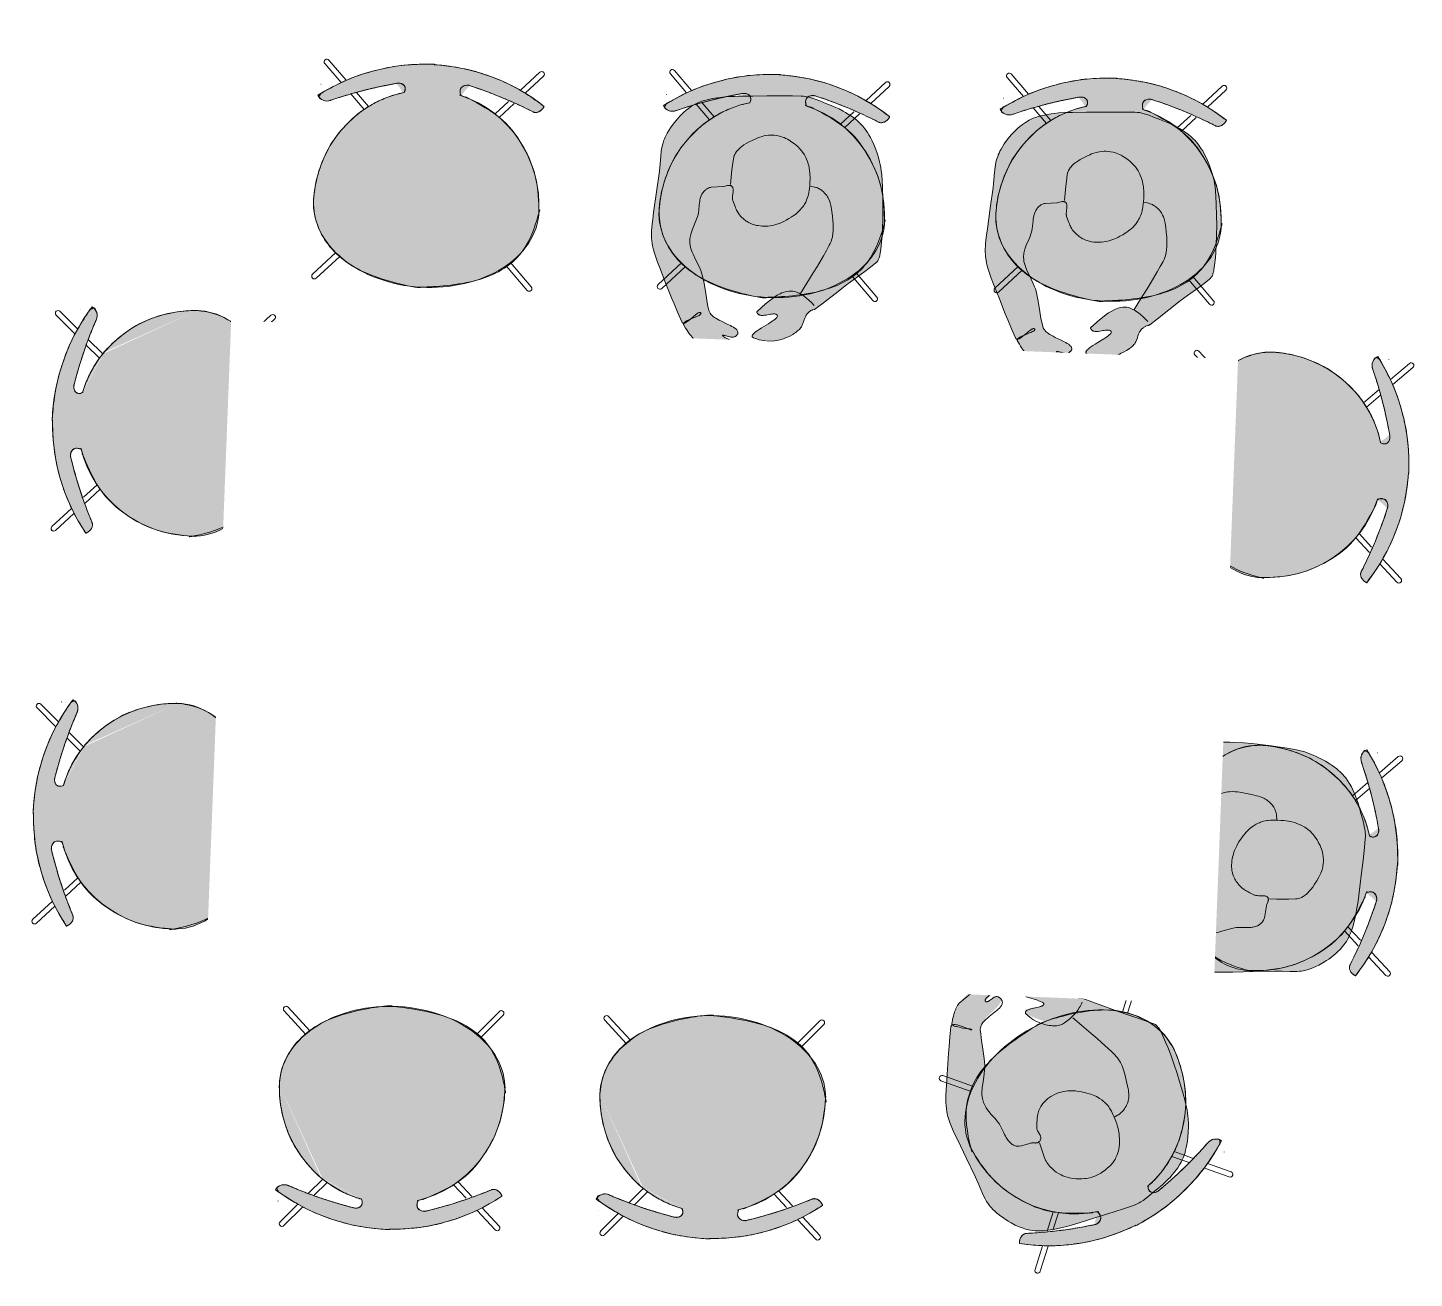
# Model space of a CAD drawing. Header units: millimetres. Extents: x 77031 to 80127, y -3300 to -507.
import ezdxf

# ---------------------------------------------------------------- set-up
doc = ezdxf.new("R2010")
doc.units = ezdxf.units.MM
doc.header["$MEASUREMENT"] = 0
for name, color, linetype, lineweight in [('FURN-FREE', 1, 'Continuous', 0), ('PRES-FILL', 7, 'Continuous', 0), ('PRES-PEOP', 42, 'Continuous', 0)]:
    doc.layers.add(name, color=color, linetype=linetype, lineweight=lineweight)

# ---------------------------------------------------------------- blocks, each defined once
blk = doc.blocks.new('ANT')
at = {"color": 0, "linetype": 'ByBlock', "lineweight": -2}
for p, q in [((-230.6050000000027, 252.3579999999929), (-230.5850000000028, 252.3589999999822)), ((-222.1099999999915, 252.0419999999867), (-182.1699999999946, 208.8469999999943)), ((-230.9230000000007, 243.8940000000002), (-193.1000000000035, 202.9899999999907)), ((249.7079999999987, 243.2330000000075), (208.2010000000096, 201.560999999987)), ((258.2300000000018, 234.763999999981), (218.9059999999995, 195.2989999999845)), ((-237.2879999999968, 197.6640000000043), (-237.7749999999983, 197.3369999999995)), ((-170.4359999999988, 178.4900000000052), (-139.4140000000011, 144.9220000000059)), ((-157.5270000000032, 182.1999999999971), (-129.5179999999991, 151.900999999998)), ((181.9289999999983, 175.1599999999889), (153.1639999999993, 146.2839999999997)), ((194.673000000008, 170.9689999999828), (162.7639999999974, 138.926999999996)), ((237.9220000000014, 154.148000000001), (237.9240000000073, 154.1490000000049)), ((-190.0079999999975, -176.971000000005), (-240.1240000000016, -227.2660000000033)), ((-180.8860000000018, -184.8450000000012), (-231.6219999999921, -235.7580000000016)), ((200.5110000000109, -183.8859999999986), (249.068000000002, -236.3980000000156)), ((191.0699999999997, -191.3760000000038), (240.2560000000049, -244.5679999999993)), ((-240.1019999999949, -235.7510000000038), (-240.1239999999952, -235.7599999999948)), ((248.7310000000052, -244.8740000000107), (248.7310000000016, -244.8850000000093))]:
    blk.add_line(p, q, dxfattribs=at)
at = {"color": 0, "linetype": 'ByBlock', "lineweight": -2, "extrusion": (0, 0, -1)}
for centre, radius, start, end in [((-10.84310449811483, -197.5296352611767), 449.2945550665204, 55.50108333333331, 90.38600277777779), ((226.509958504425, 247.9666756855586), 6.000000000000013, 47.15889444444441, 137.2503583333333), ((-4.928342642922871, -185.8805704262923), 436.8134136936626, 91.17048888888888, 126.0554083333333), ((-253.9718071524044, 238.9973606325366), 6.000000000000004, 135.0319611111111, 224.8725805555556), ((-244.6504633875102, -240.4851204502629), 6.000000000000006, 227.1111666666667, 317.2096027777778), ((-244.6581340468178, -240.4625302021304), 6.000000000000006, 137.325825, 227.2958666666667)]:
    blk.add_arc(centre, radius, start, end, dxfattribs=at)
at = {"color": 0, "linetype": 'ByBlock', "lineweight": -2}
for centre, radius, start, end in [((-226.5152713026778, 247.9676244759758), 5.999999999999996, 132.8928833333333, 222.7335027777778), ((253.966462642335, 238.9966108046356), 6.000000000000006, 45.01981666666665, 135.1112805555555), ((132.7071059824066, -735.3424480638205), 962.6963830246394, 102.0174, 111.1355305555556), ((-169.4349192846248, -727.9805375627038), 971.6445047199426, 65.2129611111111, 74.33109166666665), ((-235.8759852194639, -231.4913881488319), 6.000000000000006, 135.1867472222222, 225.1567888888889), ((-235.8691630908042, -231.5142489645077), 6.000000000000012, 224.9720888888888, 315.070525)]:
    blk.add_arc(centre, radius, start, end, dxfattribs=at)
at = {"color": 0, "linetype": 'ByBlock', "lineweight": -2, "extrusion": (0, 0, -0.9999999999999998)}
for centre, major_axis, ratio, start_param, end_param in [((5.602032608054742, -66.64383137635014), (4.85313166130085, 259.9547020407177), 0.96153846153846, 4.71238898038469, 6.033510042954888), ((9.501353141443815, -66.71662820161146), (4.85313166130085, 259.9547020407177), 0.96153846153846, 0.2429364510200118, 1.570796326794897), ((5.602729983103472, -66.64335468206264), (-249.9564442699204, 4.666472751250932), 0.7200000000000009, 4.7115489922008, 6.283185307179586)]:
    blk.add_ellipse(centre, major_axis=major_axis, ratio=ratio, start_param=start_param, end_param=end_param, dxfattribs=at)
at = {"color": 0, "linetype": 'ByBlock', "lineweight": -2}
for centre, major_axis, ratio, start_param, end_param in [((-69.7969713990451, 189.0052291860629), (-18.85645010637373, -11.42001704835107), 0.710141361513294, 2.274888714839134, 4.205581096373834), ((93.7136261528899, 189.1944012008898), (18.41705503726558, -12.11588146826803), 0.7751110379519799, 2.077604210805752, 4.019110361497601)]:
    blk.add_ellipse(centre, major_axis=major_axis, ratio=ratio, start_param=start_param, end_param=end_param, dxfattribs=at)
at = {"color": 0, "linetype": 'ByBlock', "lineweight": -2, "extrusion": (0, 0, -1)}
for centre, major_axis, ratio, start_param, end_param in [((-222.6850850694, 182.0806756646198), (20.94804797271574, 9.33009036333707), 0.9239178866150758, 1.587065655824202, 3.141592653589793), ((246.9130862459174, 173.3136979749543), (9.33663426129368, 19.01903679660439), 0.7660621444968636, 1.570796326794897, 3.125323324560488), ((6.022656809938326, -66.65119433996733), (-253.4356479310827, 4.731426504006889), 0.7101157289572861, 3.141592653589793, 4.71322896856858)]:
    blk.add_ellipse(centre, major_axis=major_axis, ratio=ratio, start_param=start_param, end_param=end_param, dxfattribs=at)
at = {"color": 0, "linetype": 'ByBlock', "lineweight": -2}
blk.add_point((258.2100000000114, 243.2360000000044), dxfattribs=at)
blk = doc.blocks.new('*U5')
h = blk.add_hatch(color=7)
edge = h.paths.add_edge_path()
edge.add_arc((-189.5230698579689, 3.894953851111609), 436.8134136936625, 323.9445916666667, 358.8295111111111)
edge.add_line((247.1991972945543, -5.028036447505542), (248.1122242495767, -5.046691238017843))
edge.add_arc((-201.1721346928534, -2.019808004080801), 449.2945550665203, 359.6139972222223, 394.4989166666667)
edge.add_ellipse((178.4381762329431, 231.508381563434), major_axis=(-9.330090363337064, 20.94804797271573), ratio=0.9239178866150757, start_angle=1.272221872585407e-14, end_angle=89.06783611111112)
edge.add_line((158.93467380316, 223.2300806680297), (158.9509580197773, 223.2407149623888))
edge.add_arc((-738.9849474955117, -123.8838094883721), 962.6963830246395, 18.352088268259195, 21.135530555555476, ccw=False)
edge.add_line((174.7483423471276, 179.2264030120651), (174.8475005683285, 179.2592964940333))
edge.add_line((174.8475005683285, 179.2592964940333), (174.7632560480561, 179.1814415873647))
edge.add_arc((-738.9849474955117, -123.8838094883721), 962.6963830246395, 12.01740000000001, 18.349268978559394, ccw=False)
edge.add_line((202.6133815909998, 76.55798393367706), (202.6133855943481, 76.5579651274503))
edge.add_ellipse((185.3627297543862, 78.62026789307913), major_axis=(-11.42001704835106, 18.85645010637373), ratio=0.7101413615132938, start_angle=130.3415222222222, end_angle=240.9620472222222, ccw=False)
edge.add_line((182.5489720905607, 60.23238496080069), (182.7609163116431, 60.28017894514016))
edge.add_ellipse((-70.28633080802683, 3.221263885979283), major_axis=(259.9547020407176, -4.853131661300894), ratio=0.9615384615384598, start_angle=14.30533888888888, end_angle=36.56680948074337)
edge.add_line((141.2796922553534, 148.2373896328069), (141.2795005683147, 148.2372964940351))
edge.add_line((141.2795005683147, 148.2372964940351), (141.2796552746877, 148.2374394665345))
edge.add_ellipse((-70.28633080802683, 3.221263885979283), major_axis=(259.9547020407176, -4.853131661300894), ratio=0.9615384615384598, start_angle=36.56682350138795, end_angle=90)
edge.add_line((-65.6198580567725, 253.1777081558999), (-65.619381362485, 253.1770107808362))
edge.add_ellipse((-70.28585411373933, 3.220566510930553), major_axis=(-4.666472751250974, -249.9564442699204), ratio=0.7200000000000008, start_angle=180, end_angle=270.0477989558357)
edge.add_line((-250.2583243620651, 6.371899793579793), (-250.2582958129518, 6.373381804275954))
edge.add_line((-250.2582958129497, 6.373381804268888), (-250.25835027844, 6.370465271514263))
edge.add_line((-250.2583502784466, 6.370465271522599), (-250.2583243620631, 6.37189979357953))
edge.add_ellipse((-70.29369377164403, 2.800639684096154), major_axis=(-4.731426504006929, -253.4356479310827), ratio=0.710115728957286, start_angle=269.9522072734702, end_angle=360)
edge.add_line((-75.02512027566263, -250.6350082469943), (-75.02560038454249, -250.63450091733))
edge.add_ellipse((-70.35912763328815, -0.6780566474093348), major_axis=(259.9547020407176, -4.853131661300894), ratio=0.9615384615384598, start_angle=270, end_angle=346.0807666666667)
edge.add_line((180.8396707460925, -65.51667338453706), (182.3148174292, -65.89743086454143))
edge.add_ellipse((185.5519017692131, -84.89032965885588), major_axis=(-12.11588146826803, -18.41705503726557), ratio=0.7751110379519798, start_angle=119.0379527777778, end_angle=230.2780611111111, ccw=False)
edge.add_line((203.9136546580412, -84.16156648722006), (203.9136485167255, -84.16158838125955))
edge.add_arc((-731.6230369943805, 178.2582157786588), 971.6445047199425, 335.21311689757607, 344.3310916666667, ccw=False)
edge.add_line((150.5072419831995, -229.0981570245416), (150.5065005683136, -229.1007035059728))
edge.add_line((150.5065005683136, -229.1007035059728), (150.5061343833659, -229.1005555235791))
edge.add_line((150.5061343833659, -229.1005555235791), (150.5055005683244, -229.0987035059669))
edge.add_line((150.5055005683244, -229.0987035059669), (150.5383184758102, -228.9914209544971))
edge.add_ellipse((169.6711985432776, -238.0897897518834), major_axis=(19.0190367966044, -9.336634261293678), ratio=0.7660621444968634, start_angle=180.9321638888889, end_angle=270)
edge.add_line((162.5187564786756, -252.6595538665459), (163.6179454810626, -253.1991566765677))
at = {"color": 0}
blk.add_rational_spline([(163.6179454810626, -253.1991566765731), (244.3956380618183, -142.2440036543079), (247.1991972945543, -5.028036447502814), (247.6557107720728, -5.037363842761692), (248.1122242495767, -5.046691238017843), (249.0632559276128, 136.1162228151935), (169.1080861778028, 252.4564290876925), (150.0661567962379, 243.9753090432874), (158.9346738031454, 223.2300806680256), (158.9428159114614, 223.2353978152092), (158.9509580197773, 223.2407149623888), (167.3843117158685, 201.4254568799471), (174.7483423471276, 179.2264030120633), (174.7979214577354, 179.2428497530492), (174.8475005683285, 179.2592964940333), (174.8053783081996, 179.2203690406988), (174.7632560480561, 179.1814415873647), (191.526487828829, 128.6399398121931), (202.6133815909998, 76.5579839336798), (202.6133835926594, 76.55797453056368), (202.6133855943481, 76.5579651274503), (207.6479790385347, 47.05271919769223), (182.5489720905462, 60.23238496079841), (182.6549442011019, 60.25628195297088), (182.7609163116431, 60.28017894514016), (171.0129643532418, 108.1699772470048), (141.2796922553534, 148.2373896328055), (141.2795964118268, 148.2373430634203), (141.2795005683147, 148.2372964940351), (141.2795779215085, 148.2373679802851), (141.2796552746877, 148.2374394665345), (65.21804999947199, 250.7350764623708), (-65.61985805678705, 253.177708155899), (-65.6196197096433, 253.1773594683679), (-65.619381362485, 253.1770107808362), (-245.7382225845649, 256.5396752922812), (-250.2583243620757, 6.371899793579473), (-250.2583100890188, 6.372640798959878), (-250.2582958129497, 6.373381804275709), (-250.2583230456949, 6.371923537891803), (-250.25835027844, 6.370465271514263), (-250.2583373217349, 6.371182532576881), (-250.2583243620757, 6.371899793579473), (-255.1439419148519, -247.2723441011516), (-75.02512027566263, -250.6350082469866), (-75.02536033009528, -250.6347545821621), (-75.02560038454249, -250.63450091733), (128.3684962364641, -254.4316945140762), (180.8396707460925, -65.51667338452751), (181.5772440876462, -65.70705212453947), (182.3148174292, -65.89743086454143), (209.2685806552036, -53.96520079176469), (203.9136546580412, -84.16156648722051), (203.9136515873979, -84.1615774342398), (203.9136485167255, -84.16158838125955), (182.98889898778, -158.7591245014295), (150.507241983214, -229.0981570245411), (150.5068712757638, -229.0994302652574), (150.5065005683136, -229.1007035059728), (150.5063174758398, -229.1006295147766), (150.5061343833659, -229.1005555235791), (150.5058174758306, -229.0996295147733), (150.5055005683244, -229.0987035059669), (150.5219095220527, -229.0450622302327), (150.5383184758102, -228.9914209544971), (143.8066565910704, -243.4735979856272), (162.5187564786902, -252.6595538665541), (163.0683509798691, -252.929355271557), (163.6179454810626, -253.1991566765731)], [1, 0.954018458761833, 1, 1, 1, 0.954018458761833, 1, 0.7128353987122346, 1, 1, 1, 0.9997050096312174, 1, 1, 1, 1, 1, 0.9984737766805626, 1, 1, 1, 0.5691322564512941, 1, 1, 1, 0.9811892478442809, 1, 1, 1, 1, 1, 0.8932412642455915, 1, 1, 1, 0.7068117680607829, 1, 0.9999999999957255, 1, 1, 1, 0.999999999995883, 1, 0.7068118065158087, 1, 1, 1, 0.7875766260787885, 1, 1, 1, 0.5646781698281227, 1, 1, 1, 0.9968360298930732, 1, 1, 1, 1, 1, 1, 1, 1, 1, 0.7128353987122346, 1, 1, 1], degree=2, knots=[0, 0, 0, 0.03448275862068965, 0.03448275862068965, 0.06896551724137931, 0.06896551724137931, 0.1034482758620689, 0.1034482758620689, 0.1379310344827586, 0.1379310344827586, 0.1724137931034482, 0.1724137931034482, 0.2068965517241378, 0.2068965517241378, 0.2241379310344826, 0.2241379310344826, 0.2413793103448275, 0.2413793103448275, 0.2758620689655172, 0.2758620689655172, 0.3103448275862069, 0.3103448275862069, 0.3448275862068964, 0.3448275862068964, 0.3793103448275861, 0.3793103448275861, 0.4137931034482755, 0.4137931034482755, 0.4310344827586206, 0.4310344827586206, 0.4482758620689654, 0.4482758620689654, 0.4827586206896549, 0.4827586206896549, 0.5172413793103448, 0.5172413793103448, 0.5517241379310345, 0.5517241379310345, 0.5862068965517239, 0.5862068965517239, 0.6206896551724138, 0.6206896551724138, 0.6551724137931033, 0.6551724137931033, 0.6896551724137929, 0.6896551724137929, 0.7241379310344825, 0.7241379310344825, 0.7586206896551724, 0.7586206896551724, 0.7931034482758622, 0.7931034482758622, 0.8275862068965517, 0.8275862068965517, 0.8620689655172412, 0.8620689655172412, 0.8965517241379309, 0.8965517241379309, 0.9051724137931034, 0.9051724137931034, 0.9137931034482757, 0.9137931034482757, 0.9224137931034483, 0.9224137931034483, 0.9310344827586206, 0.9310344827586206, 0.9655172413793103, 0.9655172413793103, 1, 1, 1], dxfattribs=at)
at = {"color": 0, "linetype": 'Continuous', "lineweight": 0, "rotation": 270}
blk.add_blockref('ANT', (-3.642499431676697, 8.823296494034025), dxfattribs=at)
blk = doc.blocks.new('SERIES 7')
at = {"color": 0, "linetype": 'Continuous', "lineweight": 0, "rotation": 89.99999999999997}
blk.add_blockref('*U5', (-5.046691238017502, -248.1122242495767), dxfattribs=at)
blk = doc.blocks.new('ANT_1')
at = {"color": 0, "linetype": 'ByBlock', "lineweight": -2}
for p, q in [((-230.6049999999959, 252.3579999999997), (-230.5850000000064, 252.3590000000063)), ((-222.109999999986, 252.0420000000026), (-182.1699999999983, 208.8470000000048)), ((-230.9229999999952, 243.8940000000025), (-193.0999999999913, 202.9900000000016)), ((249.7080000000133, 243.2330000000047), (208.2010000000155, 201.561000000007)), ((258.2300000000105, 234.764000000001), (218.9060000000027, 195.2990000000004)), ((-237.2880000000005, 197.6640000000034), (-237.7749999999942, 197.3370000000023)), ((-170.435999999987, 178.4900000000057), (-139.4139999999898, 144.9220000000005)), ((-157.5270000000019, 182.2000000000025), (-129.5179999999818, 151.9010000000026)), ((181.9290000000037, 175.1600000000026), (153.1640000000043, 146.2840000000033)), ((194.6730000000098, 170.9690000000005), (162.7639999999956, 138.9270000000024)), ((237.9220000000059, 154.1480000000047), (237.9240000000136, 154.1490000000022)), ((-190.0080000000016, -176.9709999999977), (-240.1239999999962, -227.2659999999958)), ((-180.8859999999986, -184.8449999999984), (-231.6219999999885, -235.7579999999923)), ((200.5110000000132, -183.8859999999918), (249.0679999999993, -236.397999999997)), ((191.070000000007, -191.3759999999966), (240.2560000000085, -244.5679999999966)), ((-240.1019999999844, -235.7509999999936), (-240.1239999999962, -235.7599999999941)), ((248.7310000000143, -244.8739999999959), (248.7309999999998, -244.884999999997))]:
    blk.add_line(p, q, dxfattribs=at)
at = {"color": 0, "linetype": 'ByBlock', "lineweight": -2, "extrusion": (0, 0, -1)}
for centre, radius, start, end in [((-10.84310449812619, -197.5296352611672), 449.2945550665205, 55.50108333333332, 90.38600277777779), ((226.5099585044081, 247.9666756855809), 6.000000000000013, 47.15889444444441, 137.2503583333333), ((-4.928342642931966, -185.8805704262786), 436.8134136936625, 91.17048888888888, 126.0554083333333), ((-253.9718071524112, 238.9973606325393), 6.000000000000004, 135.0319611111111, 224.8725805555556), ((-244.6504633875156, -240.4851204502527), 6.000000000000004, 227.1111666666667, 317.2096027777778), ((-244.6581340468256, -240.4625302021193), 6.000000000000006, 137.325825, 227.2958666666667)]:
    blk.add_arc(centre, radius, start, end, dxfattribs=at)
at = {"color": 0, "linetype": 'ByBlock', "lineweight": -2}
for centre, radius, start, end in [((-226.5152713026764, 247.9676244759812), 5.999999999999996, 132.8928833333333, 222.7335027777778), ((253.9664626423328, 238.9966108046428), 6.000000000000006, 45.01981666666666, 135.1112805555555), ((132.7071059824084, -735.3424480638164), 962.6963830246401, 102.0174, 111.1355305555556), ((-169.4349192846275, -727.9805375626927), 971.6445047199426, 65.2129611111111, 74.33109166666665), ((-235.8759852194635, -231.4913881488303), 6.000000000000004, 135.1867472222222, 225.1567888888889), ((-235.8691630907997, -231.5142489645089), 6.000000000000012, 224.9720888888888, 315.070525)]:
    blk.add_arc(centre, radius, start, end, dxfattribs=at)
at = {"color": 0, "linetype": 'ByBlock', "lineweight": -2, "extrusion": (0, 0, -1)}
for centre, major_axis, ratio, start_param, end_param in [((5.602032608061563, -66.64383137634059), (4.853131661300853, 259.9547020407177), 0.9615384615384603, 4.71238898038469, 6.033510042954888), ((-222.6850850694027, 182.0806756646402), (20.94804797271574, 9.330090363337069), 0.9239178866150758, 1.587065655824202, 3.141592653589793), ((9.50135314144427, -66.71662820159781), (4.853131661300853, 259.9547020407177), 0.9615384615384603, 0.2429364510200118, 1.570796326794897), ((246.9130862459278, 173.3136979749579), (9.33663426129368, 19.01903679660439), 0.7660621444968636, 1.570796326794897, 3.125323324560488), ((5.602729983103927, -66.64335468205263), (-249.9564442699204, 4.666472751250897), 0.7200000000000004, 4.7115489922008, 6.283185307179586), ((6.022656809946056, -66.65119433995824), (-253.4356479310827, 4.731426504006852), 0.7101157289572856, 3.141592653589793, 4.71322896856858)]:
    blk.add_ellipse(centre, major_axis=major_axis, ratio=ratio, start_param=start_param, end_param=end_param, dxfattribs=at)
at = {"color": 0, "linetype": 'ByBlock', "lineweight": -2}
for centre, major_axis, ratio, start_param, end_param in [((-69.79697139903146, 189.0052291860743), (-18.85645010637373, -11.42001704835106), 0.7101413615132941, 2.274888714839134, 4.205581096373834), ((93.713626152894, 189.1944012008935), (18.41705503726558, -12.11588146826803), 0.7751110379519796, 2.077604210805752, 4.019110361497601)]:
    blk.add_ellipse(centre, major_axis=major_axis, ratio=ratio, start_param=start_param, end_param=end_param, dxfattribs=at)
blk.add_point((258.2100000000064, 243.2360000000053), dxfattribs=at)
blk = doc.blocks.new('*U8')
h = blk.add_hatch(color=7)
edge = h.paths.add_edge_path()
edge.add_arc((-189.5230698579498, 3.894953851107857), 436.8134136936625, 323.9445916666667, 358.8295111111111)
edge.add_line((247.1991972945702, -5.028036447503837), (248.1122242495871, -5.046691238007043))
edge.add_arc((-201.1721346928384, -2.019808004086372), 449.2945550665205, 359.6139972222223, 394.4989166666667)
edge.add_ellipse((178.438176232969, 231.5083815634425), major_axis=(-9.330090363337066, 20.94804797271574), ratio=0.923917886615076, start_angle=1.272221872585407e-14, end_angle=89.06783611111112)
edge.add_line((158.9346738031754, 223.2300806680287), (158.9509580197946, 223.2407149623905))
edge.add_arc((-738.9849474954876, -123.8838094883686), 962.696383024639, 18.352088268259195, 21.135530555555476, ccw=False)
edge.add_line((174.7483423471526, 179.2264030120568), (174.8475005683345, 179.2592964940268))
edge.add_line((174.8475005683345, 179.2592964940268), (174.7632560480902, 179.1814415873669))
edge.add_arc((-738.9849474954876, -123.8838094883686), 962.696383024639, 12.01740000000001, 18.349268978559394, ccw=False)
edge.add_line((202.6133815910016, 76.55798393368605), (202.613385594364, 76.55796512744564))
edge.add_ellipse((185.3627297544026, 78.62026789307129), major_axis=(-11.42001704835106, 18.85645010637373), ratio=0.7101413615132938, start_angle=130.3415222222222, end_angle=240.9620472222222, ccw=False)
edge.add_line((182.5489720905694, 60.23238496080739), (182.7609163116608, 60.28017894514778))
edge.add_ellipse((-70.28633080801183, 3.22126388597826), major_axis=(259.9547020407177, -4.853131661300898), ratio=0.9615384615384603, start_angle=14.30533888888888, end_angle=36.56680948074337)
edge.add_line((141.2796922553707, 148.2373896328063), (141.2795005683292, 148.2372964940296))
edge.add_line((141.2795005683292, 148.2372964940296), (141.2796552746972, 148.2374394665385))
edge.add_ellipse((-70.28633080801183, 3.22126388597826), major_axis=(259.9547020407177, -4.853131661300898), ratio=0.9615384615384603, start_angle=36.56682350138795, end_angle=90)
edge.add_line((-65.61985805676022, 253.1777081558976), (-65.61938136247136, 253.1770107808406))
edge.add_ellipse((-70.28585411372342, 3.220566510935896), major_axis=(-4.666472751250939, -249.9564442699204), ratio=0.7200000000000003, start_angle=180, end_angle=270.0477989558357)
edge.add_line((-250.2583243620504, 6.371899793577377), (-250.2582958129372, 6.373381804273539))
edge.add_line((-250.2582958129326, 6.37338180426741), (-250.2583502784353, 6.370465271524154))
edge.add_line((-250.2583502784306, 6.370465271527914), (-250.2583243620471, 6.371899793584845))
edge.add_ellipse((-70.29369377162948, 2.800639684093767), major_axis=(-4.731426504006894, -253.4356479310827), ratio=0.7101157289572855, start_angle=269.9522072734702, end_angle=360)
edge.add_line((-75.0251202756358, -250.6350082470017), (-75.02560038452111, -250.6345009173237))
edge.add_ellipse((-70.35912763326951, -0.6780566474044463), major_axis=(259.9547020407177, -4.853131661300898), ratio=0.9615384615384603, start_angle=270, end_angle=346.0807666666667)
edge.add_line((180.8396707460952, -65.5166733845399), (182.3148174292255, -65.89743086454109))
edge.add_ellipse((185.5519017692218, -84.89032965885417), major_axis=(-12.11588146826803, -18.41705503726557), ratio=0.7751110379519798, start_angle=119.0379527777778, end_angle=230.2780611111111, ccw=False)
edge.add_line((203.9136546580635, -84.16156648722244), (203.9136485167455, -84.16158838126285))
edge.add_arc((-731.6230369943639, 178.2582157786674), 971.6445047199426, 335.213116897576, 344.3310916666666, ccw=False)
edge.add_line((150.507241983214, -229.0981570245494), (150.5065005683309, -229.1007035059738))
edge.add_line((150.5065005683309, -229.1007035059738), (150.5061343833809, -229.1005555235752))
edge.add_line((150.5061343833809, -229.1005555235752), (150.5055005683334, -229.0987035059661))
edge.add_line((150.5055005683334, -229.0987035059661), (150.5383184758289, -228.991420954495))
edge.add_ellipse((169.6711985432867, -238.089789751888), major_axis=(19.0190367966044, -9.336634261293675), ratio=0.7660621444968635, start_angle=180.9321638888889, end_angle=270)
edge.add_line((162.5187564786906, -252.6595538665424), (163.6179454810863, -253.1991566765646))
at = {"color": 0}
blk.add_rational_spline([(163.6179454810922, -253.1991566765646), (244.3956380618752, -142.2440036543121), (247.1991972945757, -5.028036447503837), (247.6557107720782, -5.03736384275544), (248.1122242495871, -5.046691238007043), (249.0632559276278, 136.1162228152389), (169.1080861778337, 252.4564290877024), (150.0661567962538, 243.9753090432933), (158.9346738031686, 223.2300806680287), (158.9428159114855, 223.2353978152096), (158.9509580197946, 223.2407149623905), (167.3843117158985, 201.4254568799224), (174.7483423471572, 179.2264030120568), (174.7979214577431, 179.2428497530636), (174.8475005683345, 179.2592964940268), (174.8053783082119, 179.2203690407041), (174.7632560480902, 179.1814415873669), (191.5264878288363, 128.6399398122012), (202.6133815910043, 76.55798393368605), (202.6133835926826, 76.55797453055857), (202.613385594364, 76.55796512744564), (207.6479790385406, 47.05271919768711), (182.5489720905612, 60.23238496080739), (182.6549442011146, 60.25628195298486), (182.7609163116608, 60.28017894514778), (171.0129643532623, 108.169977247002), (141.2796922553753, 148.2373896328063), (141.27959641185, 148.2373430634179), (141.2795005683292, 148.2372964940296), (141.2795779215135, 148.237367980284), (141.2796552746972, 148.2374394665385), (65.21804999950791, 250.7350764623698), (-65.61985805676113, 253.1777081558976), (-65.61961970961556, 253.1773594683618), (-65.61938136247136, 253.1770107808406), (-245.7382225845445, 256.5396752922534), (-250.2583243620475, 6.37189979357936), (-250.2583100890331, 6.372640798945213), (-250.2582958129374, 6.37338180426741), (-250.2583230456842, 6.371923537910334), (-250.2583502784353, 6.370465271524154), (-250.2583373217212, 6.371182532559033), (-250.2583243620475, 6.37189979357936), (-255.1439419148403, -247.2723441011622), (-75.02512027563625, -250.6350082470017), (-75.02536033007846, -250.6347545821627), (-75.02560038452111, -250.6345009173237), (128.3684962364846, -254.4316945140745), (180.8396707460929, -65.51667338452535), (181.5772440876603, -65.70705212453322), (182.3148174292255, -65.89743086454109), (209.2685806552313, -53.96520079176116), (203.9136546580639, -84.16156648722244), (203.9136515874047, -84.16157743423537), (203.9136485167455, -84.16158838126285), (182.9888989878027, -158.7591245014191), (150.5072419832272, -229.0981570245494), (150.5068712757725, -229.0994302652543), (150.5065005683309, -229.1007035059738), (150.5063174758557, -229.1006295147672), (150.5061343833809, -229.1005555235752), (150.5058174758569, -229.0996295147634), (150.5055005683334, -229.0987035059661), (150.5219095220809, -229.0450622302305), (150.5383184758289, -228.991420954495), (143.8066565910931, -243.4735979856341), (162.518756478697, -252.659553866557), (163.0683509798882, -252.929355271539), (163.6179454810922, -253.1991566765646)], [1, 0.954018458761833, 1, 1, 1, 0.954018458761833, 1, 0.7128353987122346, 1, 1, 1, 0.9997050096312174, 1, 1, 1, 1, 1, 0.9984737766805626, 1, 1, 1, 0.5691322564512941, 1, 1, 1, 0.9811892478442809, 1, 1, 1, 1, 1, 0.8932412642455915, 1, 1, 1, 0.7068117680607829, 1, 0.9999999999957255, 1, 1, 1, 0.999999999995883, 1, 0.7068118065158087, 1, 1, 1, 0.7875766260787885, 1, 1, 1, 0.5646781698281227, 1, 1, 1, 0.9968360298930732, 1, 1, 1, 1, 1, 1, 1, 1, 1, 0.7128353987122346, 1, 1, 1], degree=2, knots=[0, 0, 0, 0.03448275862068965, 0.03448275862068965, 0.06896551724137931, 0.06896551724137931, 0.1034482758620689, 0.1034482758620689, 0.1379310344827586, 0.1379310344827586, 0.1724137931034482, 0.1724137931034482, 0.2068965517241378, 0.2068965517241378, 0.2241379310344826, 0.2241379310344826, 0.2413793103448275, 0.2413793103448275, 0.2758620689655172, 0.2758620689655172, 0.3103448275862069, 0.3103448275862069, 0.3448275862068964, 0.3448275862068964, 0.3793103448275861, 0.3793103448275861, 0.4137931034482755, 0.4137931034482755, 0.4310344827586206, 0.4310344827586206, 0.4482758620689654, 0.4482758620689654, 0.4827586206896549, 0.4827586206896549, 0.5172413793103448, 0.5172413793103448, 0.5517241379310345, 0.5517241379310345, 0.5862068965517239, 0.5862068965517239, 0.6206896551724138, 0.6206896551724138, 0.6551724137931033, 0.6551724137931033, 0.6896551724137929, 0.6896551724137929, 0.7241379310344825, 0.7241379310344825, 0.7586206896551724, 0.7586206896551724, 0.7931034482758622, 0.7931034482758622, 0.8275862068965517, 0.8275862068965517, 0.8620689655172412, 0.8620689655172412, 0.8965517241379309, 0.8965517241379309, 0.9051724137931034, 0.9051724137931034, 0.9137931034482757, 0.9137931034482757, 0.9224137931034483, 0.9224137931034483, 0.9310344827586206, 0.9310344827586206, 0.9655172413793103, 0.9655172413793103, 1, 1, 1], dxfattribs=at)
at = {"color": 0, "linetype": 'Continuous', "lineweight": 0, "rotation": 270}
blk.add_blockref('ANT_1', (-3.64249943167124, 8.823296494039823), dxfattribs=at)
blk = doc.blocks.new('SERIES 7_1')
at = {"color": 0, "linetype": 'Continuous', "lineweight": 0, "rotation": 89.99999999999997}
blk.add_blockref('*U8', (-5.046691238021594, -248.1122242495944), dxfattribs=at)
blk = doc.blocks.new('ANT_2')
at = {"color": 0, "linetype": 'ByBlock', "lineweight": -2}
for p, q in [((-230.6049999999959, 252.3579999999997), (-230.5849999999919, 252.3590000000063)), ((-222.109999999986, 252.0420000000026), (-182.1699999999983, 208.8470000000048)), ((-230.9229999999952, 243.8940000000025), (-193.1000000000058, 202.9900000000011)), ((249.7080000000133, 243.2330000000043), (208.2010000000155, 201.5610000000065)), ((258.2300000000105, 234.7640000000006), (218.9060000000027, 195.2989999999995)), ((-237.2879999999859, 197.6640000000029), (-237.7749999999942, 197.3370000000018)), ((-170.4360000000015, 178.4900000000057), (-139.4140000000043, 144.9220000000005)), ((-157.5269999999873, 182.2000000000021), (-129.5179999999964, 151.9010000000026)), ((181.9290000000037, 175.1600000000021), (153.1640000000043, 146.2840000000028)), ((194.6730000000098, 170.9690000000005), (162.7639999999956, 138.927000000002)), ((237.9220000000059, 154.1480000000047), (237.9240000000136, 154.1490000000022)), ((-190.0079999999871, -176.9709999999977), (-240.1239999999962, -227.265999999996)), ((-180.8859999999986, -184.8449999999984), (-231.6219999999739, -235.7579999999923)), ((200.5110000000132, -183.885999999992), (249.0680000000139, -236.3979999999972)), ((191.070000000007, -191.3759999999968), (240.2560000000085, -244.5679999999968)), ((-240.1019999999844, -235.7509999999938), (-240.1239999999816, -235.7599999999948)), ((248.7310000000143, -244.8739999999962), (248.7310000000143, -244.884999999997))]:
    blk.add_line(p, q, dxfattribs=at)
at = {"color": 0, "linetype": 'ByBlock', "lineweight": -2, "extrusion": (0, 0, -1)}
for centre, radius, start, end in [((-10.84310449811164, -197.5296352611674), 449.2945550665205, 55.50108333333332, 90.38600277777779), ((226.5099585044227, 247.9666756855809), 6.000000000000013, 47.15889444444441, 137.2503583333333), ((-4.928342642931966, -185.8805704262788), 436.8134136936625, 91.17048888888888, 126.0554083333333), ((-253.9718071524112, 238.9973606325389), 6.000000000000004, 135.0319611111111, 224.8725805555556), ((-244.6504633875156, -240.4851204502529), 6.000000000000004, 227.1111666666667, 317.2096027777778), ((-244.6581340468256, -240.4625302021193), 6.000000000000006, 137.325825, 227.2958666666667)]:
    blk.add_arc(centre, radius, start, end, dxfattribs=at)
at = {"color": 0, "linetype": 'ByBlock', "lineweight": -2}
for centre, radius, start, end in [((-226.5152713026764, 247.9676244759812), 5.999999999999996, 132.8928833333333, 222.7335027777778), ((253.9664626423473, 238.9966108046428), 6.000000000000006, 45.01981666666666, 135.1112805555555), ((132.7071059824229, -735.3424480638164), 962.6963830246401, 102.0174, 111.1355305555556), ((-169.434919284613, -727.9805375626927), 971.6445047199426, 65.2129611111111, 74.33109166666665), ((-235.8759852194489, -231.4913881488303), 6.000000000000004, 135.1867472222222, 225.1567888888889), ((-235.8691630907997, -231.5142489645091), 6.000000000000012, 224.9720888888888, 315.070525)]:
    blk.add_arc(centre, radius, start, end, dxfattribs=at)
at = {"color": 0, "linetype": 'ByBlock', "lineweight": -2, "extrusion": (0, 0, -1)}
for centre, major_axis, ratio, start_param, end_param in [((5.602032608061563, -66.64383137634059), (4.853131661300853, 259.9547020407177), 0.9615384615384603, 4.71238898038469, 6.033510042954888), ((-222.6850850694027, 182.0806756646402), (20.94804797271574, 9.330090363337069), 0.9239178866150758, 1.587065655824202, 3.141592653589793), ((9.50135314144427, -66.71662820159781), (4.853131661300853, 259.9547020407177), 0.9615384615384603, 0.2429364510200118, 1.570796326794897), ((246.9130862459133, 173.3136979749574), (9.33663426129368, 19.01903679660439), 0.7660621444968636, 1.570796326794897, 3.125323324560488), ((5.602729983103927, -66.64335468205263), (-249.9564442699204, 4.666472751250897), 0.7200000000000004, 4.7115489922008, 6.283185307179586), ((6.022656809946056, -66.65119433995869), (-253.4356479310827, 4.731426504006852), 0.7101157289572856, 3.141592653589793, 4.71322896856858)]:
    blk.add_ellipse(centre, major_axis=major_axis, ratio=ratio, start_param=start_param, end_param=end_param, dxfattribs=at)
at = {"color": 0, "linetype": 'ByBlock', "lineweight": -2}
for centre, major_axis, ratio, start_param, end_param in [((-69.79697139903146, 189.0052291860738), (-18.85645010637373, -11.42001704835106), 0.7101413615132941, 2.274888714839134, 4.205581096373834), ((93.713626152894, 189.194401200893), (18.41705503726558, -12.11588146826803), 0.7751110379519796, 2.077604210805752, 4.019110361497601)]:
    blk.add_ellipse(centre, major_axis=major_axis, ratio=ratio, start_param=start_param, end_param=end_param, dxfattribs=at)
blk.add_point((258.210000000021, 243.2360000000053), dxfattribs=at)
blk = doc.blocks.new('*U11')
h = blk.add_hatch(color=7)
edge = h.paths.add_edge_path()
edge.add_arc((-189.5230698579501, 3.894953851107857), 436.8134136936625, 323.9445916666667, 358.8295111111111)
edge.add_line((247.1991972945702, -5.028036447503837), (248.1122242495876, -5.046691238021594))
edge.add_arc((-201.1721346928387, -2.01980800407182), 449.2945550665205, 359.6139972222223, 394.4989166666667)
edge.add_ellipse((178.438176232969, 231.5083815634425), major_axis=(-9.330090363337066, 20.94804797271574), ratio=0.923917886615076, start_angle=1.272221872585407e-14, end_angle=89.06783611111112)
edge.add_line((158.9346738031754, 223.2300806680287), (158.9509580197946, 223.2407149623905))
edge.add_arc((-738.9849474954876, -123.8838094883831), 962.696383024639, 18.352088268259195, 21.135530555555476, ccw=False)
edge.add_line((174.7483423471522, 179.2264030120714), (174.8475005683345, 179.2592964940413))
edge.add_line((174.8475005683345, 179.2592964940413), (174.7632560480897, 179.1814415873669))
edge.add_arc((-738.9849474954876, -123.8838094883831), 962.696383024639, 12.01740000000001, 18.349268978559394, ccw=False)
edge.add_line((202.6133815910016, 76.5579839336715), (202.613385594364, 76.55796512746019))
edge.add_ellipse((185.3627297544026, 78.62026789307129), major_axis=(-11.42001704835106, 18.85645010637373), ratio=0.7101413615132938, start_angle=130.3415222222222, end_angle=240.9620472222222, ccw=False)
edge.add_line((182.5489720905689, 60.23238496080739), (182.7609163116604, 60.28017894513323))
edge.add_ellipse((-70.28633080801228, 3.22126388597826), major_axis=(259.9547020407177, -4.853131661300898), ratio=0.9615384615384603, start_angle=14.30533888888888, end_angle=36.56680948074337)
edge.add_line((141.2796922553707, 148.2373896328063), (141.2795005683292, 148.2372964940441))
edge.add_line((141.2795005683292, 148.2372964940441), (141.2796552746972, 148.2374394665385))
edge.add_ellipse((-70.28633080801228, 3.22126388597826), major_axis=(259.9547020407177, -4.853131661300898), ratio=0.9615384615384603, start_angle=36.56682350138795, end_angle=90)
edge.add_line((-65.61985805675977, 253.1777081559121), (-65.61938136247136, 253.1770107808406))
edge.add_ellipse((-70.28585411372387, 3.220566510935896), major_axis=(-4.666472751250939, -249.9564442699204), ratio=0.7200000000000003, start_angle=180, end_angle=270.0477989558357)
edge.add_line((-250.2583243620504, 6.371899793577377), (-250.2582958129372, 6.373381804273539))
edge.add_line((-250.2582958129328, 6.37338180426741), (-250.2583502784353, 6.370465271509602))
edge.add_line((-250.2583502784311, 6.370465271527914), (-250.2583243620475, 6.371899793584845))
edge.add_ellipse((-70.29369377162948, 2.800639684093767), major_axis=(-4.731426504006894, -253.4356479310827), ratio=0.7101157289572855, start_angle=269.9522072734702, end_angle=360)
edge.add_line((-75.0251202756358, -250.6350082470017), (-75.02560038452157, -250.6345009173237))
edge.add_ellipse((-70.35912763326905, -0.6780566474044463), major_axis=(259.9547020407177, -4.853131661300898), ratio=0.9615384615384603, start_angle=270, end_angle=346.0807666666667)
edge.add_line((180.8396707460952, -65.5166733845399), (182.314817429226, -65.89743086452654))
edge.add_ellipse((185.5519017692213, -84.89032965885417), major_axis=(-12.11588146826803, -18.41705503726557), ratio=0.7751110379519798, start_angle=119.0379527777778, end_angle=230.2780611111111, ccw=False)
edge.add_line((203.9136546580639, -84.16156648722244), (203.9136485167455, -84.16158838126285))
edge.add_arc((-731.6230369943639, 178.2582157786528), 971.6445047199426, 335.213116897576, 344.3310916666666, ccw=False)
edge.add_line((150.507241983214, -229.0981570245349), (150.5065005683309, -229.1007035059738))
edge.add_line((150.5065005683309, -229.1007035059738), (150.5061343833804, -229.1005555235752))
edge.add_line((150.5061343833804, -229.1005555235752), (150.5055005683334, -229.0987035059661))
edge.add_line((150.5055005683334, -229.0987035059661), (150.5383184758284, -228.991420954495))
edge.add_ellipse((169.6711985432867, -238.0897897518735), major_axis=(19.0190367966044, -9.336634261293675), ratio=0.7660621444968635, start_angle=180.9321638888889, end_angle=270)
edge.add_line((162.5187564786906, -252.6595538665424), (163.6179454810863, -253.1991566765646))
at = {"color": 0}
blk.add_rational_spline([(163.6179454810917, -253.1991566765646), (244.3956380618747, -142.2440036543121), (247.1991972945757, -5.028036447503837), (247.6557107720791, -5.037363842769992), (248.1122242495876, -5.046691238021594), (249.0632559276282, 136.1162228152243), (169.1080861778346, 252.4564290876879), (150.0661567962529, 243.9753090433078), (158.9346738031682, 223.2300806680287), (158.942815911485, 223.2353978152096), (158.9509580197946, 223.2407149623905), (167.3843117158985, 201.4254568799224), (174.7483423471572, 179.2264030120714), (174.797921457744, 179.2428497530345), (174.8475005683345, 179.2592964940413), (174.8053783082123, 179.2203690407041), (174.7632560480897, 179.1814415873669), (191.5264878288372, 128.6399398121575), (202.6133815910043, 76.5579839336715), (202.6133835926826, 76.55797453055857), (202.613385594364, 76.55796512746019), (207.6479790385406, 47.05271919768711), (182.5489720905612, 60.23238496080739), (182.6549442011155, 60.25628195295576), (182.7609163116604, 60.28017894513323), (171.0129643532641, 108.1699772469583), (141.2796922553753, 148.2373896328063), (141.27959641185, 148.2373430634325), (141.2795005683292, 148.2372964940441), (141.279577921513, 148.237367980284), (141.2796552746972, 148.2374394665385), (65.21804999950791, 250.7350764623843), (-65.61985805676068, 253.1777081559121), (-65.61961970961556, 253.1773594683764), (-65.61938136247136, 253.1770107808406), (-245.738222584545, 256.5396752922679), (-250.2583243620477, 6.37189979357936), (-250.2583100890326, 6.372640798959765), (-250.2582958129374, 6.37338180426741), (-250.2583230456839, 6.37192353788123), (-250.2583502784353, 6.370465271509602), (-250.2583373217201, 6.371182532544481), (-250.2583243620477, 6.37189979357936), (-255.1439419148401, -247.2723441011622), (-75.02512027563625, -250.6350082470017), (-75.02536033007846, -250.6347545821627), (-75.02560038452157, -250.6345009173237), (128.3684962364841, -254.4316945140745), (180.8396707460934, -65.51667338452535), (181.5772440876603, -65.70705212454777), (182.314817429226, -65.89743086452654), (209.2685806552322, -53.96520079179027), (203.9136546580644, -84.16156648722244), (203.9136515874047, -84.16157743424992), (203.9136485167455, -84.16158838126285), (182.9888989878027, -158.7591245014337), (150.5072419832272, -229.0981570245349), (150.5068712757725, -229.0994302652543), (150.5065005683309, -229.1007035059738), (150.5063174758561, -229.1006295147818), (150.5061343833804, -229.1005555235752), (150.5058174758569, -229.0996295147779), (150.5055005683334, -229.0987035059661), (150.5219095220809, -229.0450622302451), (150.5383184758284, -228.991420954495), (143.8066565910931, -243.4735979856341), (162.518756478697, -252.659553866557), (163.0683509798887, -252.9293552715681), (163.6179454810917, -253.1991566765646)], [1, 0.954018458761833, 1, 1, 1, 0.954018458761833, 1, 0.7128353987122346, 1, 1, 1, 0.9997050096312174, 1, 1, 1, 1, 1, 0.9984737766805626, 1, 1, 1, 0.5691322564512941, 1, 1, 1, 0.9811892478442809, 1, 1, 1, 1, 1, 0.8932412642455915, 1, 1, 1, 0.7068117680607829, 1, 0.9999999999957255, 1, 1, 1, 0.999999999995883, 1, 0.7068118065158087, 1, 1, 1, 0.7875766260787885, 1, 1, 1, 0.5646781698281227, 1, 1, 1, 0.9968360298930732, 1, 1, 1, 1, 1, 1, 1, 1, 1, 0.7128353987122346, 1, 1, 1], degree=2, knots=[0, 0, 0, 0.03448275862068965, 0.03448275862068965, 0.06896551724137931, 0.06896551724137931, 0.1034482758620689, 0.1034482758620689, 0.1379310344827586, 0.1379310344827586, 0.1724137931034482, 0.1724137931034482, 0.2068965517241378, 0.2068965517241378, 0.2241379310344826, 0.2241379310344826, 0.2413793103448275, 0.2413793103448275, 0.2758620689655172, 0.2758620689655172, 0.3103448275862069, 0.3103448275862069, 0.3448275862068964, 0.3448275862068964, 0.3793103448275861, 0.3793103448275861, 0.4137931034482755, 0.4137931034482755, 0.4310344827586206, 0.4310344827586206, 0.4482758620689654, 0.4482758620689654, 0.4827586206896549, 0.4827586206896549, 0.5172413793103448, 0.5172413793103448, 0.5517241379310345, 0.5517241379310345, 0.5862068965517239, 0.5862068965517239, 0.6206896551724138, 0.6206896551724138, 0.6551724137931033, 0.6551724137931033, 0.6896551724137929, 0.6896551724137929, 0.7241379310344825, 0.7241379310344825, 0.7586206896551724, 0.7586206896551724, 0.7931034482758622, 0.7931034482758622, 0.8275862068965517, 0.8275862068965517, 0.8620689655172412, 0.8620689655172412, 0.8965517241379309, 0.8965517241379309, 0.9051724137931034, 0.9051724137931034, 0.9137931034482757, 0.9137931034482757, 0.9224137931034483, 0.9224137931034483, 0.9310344827586206, 0.9310344827586206, 0.9655172413793103, 0.9655172413793103, 1, 1, 1], dxfattribs=at)
at = {"color": 0, "linetype": 'Continuous', "lineweight": 0, "rotation": 270}
blk.add_blockref('ANT_2', (-3.64249943167124, 8.823296494039823), dxfattribs=at)
blk = doc.blocks.new('SERIES 7_2')
at = {"color": 0, "linetype": 'Continuous', "lineweight": 0, "rotation": 89.99999999999997}
blk.add_blockref('*U11', (-5.046691238021594, -248.1122242495944), dxfattribs=at)
blk = doc.blocks.new('ANT_3')
at = {"color": 0, "linetype": 'ByBlock', "lineweight": -2}
for p, q in [((-230.6050000000027, 252.3579999999929), (-230.5850000000025, 252.3589999999967)), ((-222.1099999999913, 252.0420000000158), (-182.1699999999946, 208.8469999999943)), ((-230.9230000000011, 243.8940000000002), (-193.1000000000033, 202.9900000000052)), ((249.7079999999992, 243.2330000000075), (208.2010000000098, 201.5610000000015)), ((258.2300000000021, 234.7639999999956), (218.9059999999997, 195.2989999999991)), ((-237.2879999999964, 197.6640000000043), (-237.7749999999983, 197.3370000000141)), ((-170.4359999999992, 178.4900000000052), (-139.4140000000009, 144.9220000000059)), ((-157.527000000003, 182.1999999999971), (-129.5179999999987, 151.900999999998)), ((181.9289999999985, 175.1600000000035), (153.1639999999995, 146.2840000000142)), ((194.6730000000082, 170.9689999999973), (162.7639999999974, 138.9270000000106)), ((237.9220000000014, 154.148000000001), (237.9240000000075, 154.1490000000194)), ((-190.0079999999971, -176.971000000005), (-240.1240000000014, -227.2659999999887)), ((-180.8860000000013, -184.8450000000012), (-231.6219999999923, -235.7579999999871)), ((200.5110000000109, -183.8859999999841), (249.0680000000025, -236.398000000001)), ((191.0700000000002, -191.3760000000038), (240.2560000000049, -244.5679999999993)), ((-240.1019999999944, -235.7509999999893), (-240.123999999995, -235.7599999999948)), ((248.7310000000057, -244.8739999999962), (248.7310000000018, -244.8849999999948))]:
    blk.add_line(p, q, dxfattribs=at)
at = {"color": 0, "linetype": 'ByBlock', "lineweight": -2, "extrusion": (0, 0, -1)}
for centre, radius, start, end in [((-10.84310449811528, -197.5296352611622), 449.2945550665204, 55.50108333333331, 90.38600277777779), ((226.5099585044247, 247.9666756855731), 6.000000000000013, 47.15889444444441, 137.2503583333333), ((-4.928342642923326, -185.8805704262777), 436.8134136936626, 91.17048888888888, 126.0554083333333), ((-253.9718071524046, 238.9973606325511), 6.000000000000004, 135.0319611111111, 224.8725805555556), ((-244.6504633875106, -240.4851204502484), 6.000000000000006, 227.1111666666667, 317.2096027777778), ((-244.6581340468181, -240.4625302021159), 6.000000000000006, 137.325825, 227.2958666666667)]:
    blk.add_arc(centre, radius, start, end, dxfattribs=at)
at = {"color": 0, "linetype": 'ByBlock', "lineweight": -2}
for centre, radius, start, end in [((-226.5152713026775, 247.9676244759758), 5.999999999999996, 132.8928833333333, 222.7335027777778), ((253.9664626423353, 238.9966108046501), 6.000000000000006, 45.01981666666665, 135.1112805555555), ((132.7071059824066, -735.3424480638059), 962.6963830246394, 102.0174, 111.1355305555556), ((-169.4349192846248, -727.9805375626893), 971.6445047199426, 65.2129611111111, 74.33109166666665), ((-235.8759852194637, -231.4913881488319), 6.000000000000006, 135.1867472222222, 225.1567888888889), ((-235.869163090804, -231.5142489644932), 6.000000000000012, 224.9720888888888, 315.070525)]:
    blk.add_arc(centre, radius, start, end, dxfattribs=at)
at = {"color": 0, "linetype": 'ByBlock', "lineweight": -2, "extrusion": (0, 0, -0.9999999999999998)}
for centre, major_axis, ratio, start_param, end_param in [((5.602032608054969, -66.64383137635014), (4.85313166130085, 259.9547020407177), 0.96153846153846, 4.71238898038469, 6.033510042954888), ((9.501353141443815, -66.71662820158235), (4.85313166130085, 259.9547020407177), 0.96153846153846, 0.2429364510200118, 1.570796326794897), ((5.602729983103927, -66.64335468206264), (-249.9564442699204, 4.666472751250932), 0.7200000000000009, 4.7115489922008, 6.283185307179586)]:
    blk.add_ellipse(centre, major_axis=major_axis, ratio=ratio, start_param=start_param, end_param=end_param, dxfattribs=at)
at = {"color": 0, "linetype": 'ByBlock', "lineweight": -2}
for centre, major_axis, ratio, start_param, end_param in [((-69.79697139904533, 189.0052291860775), (-18.85645010637373, -11.42001704835107), 0.710141361513294, 2.274888714839134, 4.205581096373834), ((93.71362615289013, 189.1944012008898), (18.41705503726558, -12.11588146826803), 0.7751110379519799, 2.077604210805752, 4.019110361497601)]:
    blk.add_ellipse(centre, major_axis=major_axis, ratio=ratio, start_param=start_param, end_param=end_param, dxfattribs=at)
at = {"color": 0, "linetype": 'ByBlock', "lineweight": -2, "extrusion": (0, 0, -1)}
for centre, major_axis, ratio, start_param, end_param in [((-222.6850850693997, 182.0806756646343), (20.94804797271574, 9.33009036333707), 0.9239178866150758, 1.587065655824202, 3.141592653589793), ((246.9130862459176, 173.3136979749543), (9.33663426129368, 19.01903679660439), 0.7660621444968636, 1.570796326794897, 3.125323324560488), ((6.022656809938326, -66.65119433996733), (-253.4356479310827, 4.731426504006889), 0.7101157289572861, 3.141592653589793, 4.71322896856858)]:
    blk.add_ellipse(centre, major_axis=major_axis, ratio=ratio, start_param=start_param, end_param=end_param, dxfattribs=at)
at = {"color": 0, "linetype": 'ByBlock', "lineweight": -2}
blk.add_point((258.2100000000116, 243.2360000000044), dxfattribs=at)
blk = doc.blocks.new('*U14')
h = blk.add_hatch(color=7)
edge = h.paths.add_edge_path()
edge.add_arc((-189.5230698579689, 3.894953851112177), 436.8134136936625, 323.9445916666667, 358.8295111111111)
edge.add_line((247.1991972945689, -5.028036447504974), (248.1122242495767, -5.046691238017274))
edge.add_arc((-201.1721346928534, -2.019808004080232), 449.2945550665203, 359.6139972222223, 394.4989166666667)
edge.add_ellipse((178.4381762329576, 231.5083815634346), major_axis=(-9.330090363337064, 20.94804797271573), ratio=0.9239178866150757, start_angle=1.272221872585407e-14, end_angle=89.06783611111112)
edge.add_line((158.93467380316, 223.23008066803), (158.9509580197919, 223.2407149623891))
edge.add_arc((-738.9849474954826, -123.8838094883718), 962.6963830246395, 18.352088268259195, 21.135530555555476, ccw=False)
edge.add_line((174.7483423471567, 179.2264030120659), (174.8475005683285, 179.2592964940341))
edge.add_line((174.8475005683285, 179.2592964940341), (174.7632560480852, 179.1814415873653))
edge.add_arc((-738.9849474954826, -123.8838094883718), 962.6963830246395, 12.01740000000001, 18.349268978559394, ccw=False)
edge.add_line((202.6133815909998, 76.55798393367763), (202.6133855943481, 76.55796512745133))
edge.add_ellipse((185.3627297544008, 78.62026789308015), major_axis=(-11.42001704835106, 18.85645010637373), ratio=0.7101413615132938, start_angle=130.3415222222222, end_angle=240.9620472222222, ccw=False)
edge.add_line((182.5489720905607, 60.23238496080103), (182.7609163116576, 60.28017894514073))
edge.add_ellipse((-70.28633080802683, 3.221263885979852), major_axis=(259.9547020407176, -4.853131661300894), ratio=0.9615384615384598, start_angle=14.30533888888888, end_angle=36.56680948074337)
edge.add_line((141.279692255368, 148.2373896328079), (141.2795005683292, 148.2372964940357))
edge.add_line((141.2795005683292, 148.2372964940357), (141.2796552746877, 148.2374394665355))
edge.add_ellipse((-70.28633080802683, 3.221263885979852), major_axis=(259.9547020407176, -4.853131661300894), ratio=0.9615384615384598, start_angle=36.56682350138795, end_angle=90)
edge.add_line((-65.61985805675795, 253.1777081559005), (-65.619381362485, 253.1770107808366))
edge.add_ellipse((-70.28585411373933, 3.220566510930894), major_axis=(-4.666472751250974, -249.9564442699204), ratio=0.7200000000000008, start_angle=180, end_angle=270.0477989558357)
edge.add_line((-250.2583243620651, 6.371899793580134), (-250.2582958129518, 6.373381804276296))
edge.add_line((-250.2582958129351, 6.373381804269684), (-250.25835027844, 6.370465271514604))
edge.add_line((-250.2583502784466, 6.37046527152294), (-250.2583243620631, 6.371899793579871))
edge.add_ellipse((-70.29369377164403, 2.800639684096495), major_axis=(-4.731426504006929, -253.4356479310827), ratio=0.710115728957286, start_angle=269.9522072734702, end_angle=360)
edge.add_line((-75.02512027564808, -250.6350082469935), (-75.02560038452793, -250.6345009173294))
edge.add_ellipse((-70.3591276332736, -0.6780566474087664), major_axis=(259.9547020407176, -4.853131661300894), ratio=0.9615384615384598, start_angle=270, end_angle=346.0807666666667)
edge.add_line((180.8396707460925, -65.51667338453626), (182.3148174292146, -65.89743086454087))
edge.add_ellipse((185.5519017692131, -84.89032965885531), major_axis=(-12.11588146826803, -18.41705503726557), ratio=0.7751110379519798, start_angle=119.0379527777778, end_angle=230.2780611111111, ccw=False)
edge.add_line((203.9136546580557, -84.16156648721949), (203.9136485167401, -84.16158838125898))
edge.add_arc((-731.623036994366, 178.2582157786596), 971.6445047199425, 335.21311689757607, 344.3310916666667, ccw=False)
edge.add_line((150.5072419831995, -229.098157024541), (150.5065005683282, -229.1007035059724))
edge.add_line((150.5065005683282, -229.1007035059724), (150.5061343833804, -229.1005555235784))
edge.add_line((150.5061343833804, -229.1005555235784), (150.5055005683244, -229.0987035059663))
edge.add_line((150.5055005683244, -229.0987035059663), (150.5383184758102, -228.9914209544966))
edge.add_ellipse((169.6711985432776, -238.0897897518828), major_axis=(19.0190367966044, -9.336634261293678), ratio=0.7660621444968634, start_angle=180.9321638888889, end_angle=270)
edge.add_line((162.5187564786756, -252.6595538665454), (163.6179454810626, -253.1991566765671))
at = {"color": 0}
blk.add_rational_spline([(163.6179454810626, -253.1991566765728), (244.3956380618474, -142.2440036543073), (247.1991972945689, -5.028036447502245), (247.6557107720728, -5.037363842761124), (248.1122242495767, -5.046691238017274), (249.0632559276419, 136.1162228151945), (169.1080861778319, 252.4564290876929), (150.0661567962525, 243.9753090432876), (158.9346738031454, 223.2300806680271), (158.9428159114759, 223.2353978152096), (158.9509580197919, 223.2407149623891), (167.3843117159267, 201.4254568799493), (174.7483423471567, 179.2264030120639), (174.7979214577499, 179.2428497530505), (174.8475005683285, 179.2592964940341), (174.8053783081996, 179.2203690406993), (174.7632560480852, 179.1814415873653), (191.5264878288435, 128.6399398121935), (202.6133815909998, 76.55798393368082), (202.6133835926885, 76.55797453056425), (202.6133855943481, 76.55796512745133), (207.6479790385201, 47.05271919769257), (182.5489720905462, 60.23238496079853), (182.6549442011165, 60.25628195297145), (182.7609163116576, 60.28017894514073), (171.0129643532564, 108.1699772470051), (141.279692255368, 148.2373896328065), (141.2795964118413, 148.2373430634216), (141.2795005683292, 148.2372964940357), (141.2795779215085, 148.2373679802856), (141.2796552746877, 148.2374394665355), (65.21804999950109, 250.7350764623723), (-65.6198580567725, 253.1777081559001), (-65.6196197096142, 253.1773594683684), (-65.619381362485, 253.1770107808366), (-245.7382225845358, 256.5396752922823), (-250.2583243620466, 6.371899793580042), (-250.2583100890479, 6.3726407989584), (-250.2582958129351, 6.373381804276505), (-250.2583230456949, 6.371923537892371), (-250.25835027844, 6.370465271514604), (-250.2583373217058, 6.371182532578359), (-250.2583243620466, 6.371899793580042), (-255.1439419148519, -247.2723441011517), (-75.02512027564808, -250.635008246986), (-75.02536033008073, -250.6347545821616), (-75.02560038452793, -250.6345009173294), (128.3684962364641, -254.4316945140763), (180.8396707460925, -65.51667338452694), (181.5772440876608, -65.7070521245389), (182.3148174292146, -65.89743086454087), (209.2685806552181, -53.96520079176298), (203.9136546580557, -84.16156648721972), (203.9136515873979, -84.16157743423923), (203.9136485167401, -84.16158838125898), (182.9888989877945, -158.7591245014287), (150.507241983214, -229.0981570245408), (150.5068712757784, -229.0994302652562), (150.5065005683282, -229.1007035059724), (150.5063174758543, -229.1006295147758), (150.5061343833804, -229.1005555235784), (150.5058174758451, -229.0996295147729), (150.5055005683244, -229.0987035059663), (150.5219095220673, -229.0450622302319), (150.5383184758102, -228.9914209544966), (143.8066565910849, -243.4735979856264), (162.5187564786902, -252.659553866554), (163.0683509798691, -252.9293552715565), (163.6179454810626, -253.1991566765728)], [1, 0.954018458761833, 1, 1, 1, 0.954018458761833, 1, 0.7128353987122346, 1, 1, 1, 0.9997050096312174, 1, 1, 1, 1, 1, 0.9984737766805626, 1, 1, 1, 0.5691322564512941, 1, 1, 1, 0.9811892478442809, 1, 1, 1, 1, 1, 0.8932412642455915, 1, 1, 1, 0.7068117680607829, 1, 0.9999999999957255, 1, 1, 1, 0.999999999995883, 1, 0.7068118065158087, 1, 1, 1, 0.7875766260787885, 1, 1, 1, 0.5646781698281227, 1, 1, 1, 0.9968360298930732, 1, 1, 1, 1, 1, 1, 1, 1, 1, 0.7128353987122346, 1, 1, 1], degree=2, knots=[0, 0, 0, 0.03448275862068965, 0.03448275862068965, 0.06896551724137931, 0.06896551724137931, 0.1034482758620689, 0.1034482758620689, 0.1379310344827586, 0.1379310344827586, 0.1724137931034482, 0.1724137931034482, 0.2068965517241378, 0.2068965517241378, 0.2241379310344826, 0.2241379310344826, 0.2413793103448275, 0.2413793103448275, 0.2758620689655172, 0.2758620689655172, 0.3103448275862069, 0.3103448275862069, 0.3448275862068964, 0.3448275862068964, 0.3793103448275861, 0.3793103448275861, 0.4137931034482755, 0.4137931034482755, 0.4310344827586206, 0.4310344827586206, 0.4482758620689654, 0.4482758620689654, 0.4827586206896549, 0.4827586206896549, 0.5172413793103448, 0.5172413793103448, 0.5517241379310345, 0.5517241379310345, 0.5862068965517239, 0.5862068965517239, 0.6206896551724138, 0.6206896551724138, 0.6551724137931033, 0.6551724137931033, 0.6896551724137929, 0.6896551724137929, 0.7241379310344825, 0.7241379310344825, 0.7586206896551724, 0.7586206896551724, 0.7931034482758622, 0.7931034482758622, 0.8275862068965517, 0.8275862068965517, 0.8620689655172412, 0.8620689655172412, 0.8965517241379309, 0.8965517241379309, 0.9051724137931034, 0.9051724137931034, 0.9137931034482757, 0.9137931034482757, 0.9224137931034483, 0.9224137931034483, 0.9310344827586206, 0.9310344827586206, 0.9655172413793103, 0.9655172413793103, 1, 1, 1], dxfattribs=at)
at = {"color": 0, "linetype": 'Continuous', "lineweight": 0, "rotation": 270}
blk.add_blockref('ANT_3', (-3.642499431676697, 8.823296494034594), dxfattribs=at)
blk = doc.blocks.new('SERIES 7_3')
at = {"color": 0, "linetype": 'Continuous', "lineweight": 0, "rotation": 89.99999999999997}
blk.add_blockref('*U14', (-5.046691238017047, -248.1122242496058), dxfattribs=at)
blk = doc.blocks.new('ANT_4')
at = {"color": 0, "linetype": 'ByBlock', "lineweight": -2}
for p, q in [((-230.6050000000105, 252.3579999999997), (-230.5850000000064, 252.3590000000058)), ((-222.109999999986, 252.0420000000026), (-182.1699999999983, 208.8470000000048)), ((-230.9230000000098, 243.8940000000025), (-193.1000000000058, 202.9900000000016)), ((249.7079999999842, 243.2330000000047), (208.2010000000009, 201.5610000000065)), ((258.2300000000105, 234.7640000000006), (218.9060000000027, 195.299)), ((-237.2880000000005, 197.6640000000029), (-237.7750000000087, 197.3370000000014)), ((-170.4360000000015, 178.4900000000057), (-139.4140000000043, 144.9220000000005)), ((-157.5270000000019, 182.2000000000021), (-129.5180000000109, 151.9010000000026)), ((181.9289999999892, 175.1600000000026), (153.1640000000043, 146.2840000000028)), ((194.6730000000098, 170.9690000000005), (162.7639999999956, 138.927000000002)), ((237.9219999999914, 154.1480000000047), (237.9240000000136, 154.1490000000017)), ((-190.0080000000016, -176.9709999999977), (-240.1240000000107, -227.265999999996)), ((-180.8859999999986, -184.8449999999989), (-231.622000000003, -235.7579999999923)), ((200.5109999999986, -183.8859999999925), (249.0679999999993, -236.3979999999976)), ((191.0699999999924, -191.3759999999972), (240.2559999999939, -244.5679999999973)), ((-240.101999999999, -235.7509999999938), (-240.1239999999962, -235.7599999999948)), ((248.7309999999998, -244.8739999999966), (248.7309999999998, -244.8849999999975))]:
    blk.add_line(p, q, dxfattribs=at)
at = {"color": 0, "linetype": 'ByBlock', "lineweight": -2, "extrusion": (0, 0, -1)}
for centre, radius, start, end in [((-10.84310449811164, -197.5296352611679), 449.2945550665205, 55.50108333333332, 90.38600277777779), ((226.5099585044372, 247.9666756855809), 6.000000000000013, 47.15889444444441, 137.2503583333333), ((-4.928342642917414, -185.8805704262788), 436.8134136936625, 91.17048888888888, 126.0554083333333), ((-253.9718071523967, 238.9973606325393), 6.000000000000004, 135.0319611111111, 224.8725805555556), ((-244.6504633875156, -240.4851204502534), 6.000000000000004, 227.1111666666667, 317.2096027777778), ((-244.658134046811, -240.4625302021195), 6.000000000000006, 137.325825, 227.2958666666667)]:
    blk.add_arc(centre, radius, start, end, dxfattribs=at)
at = {"color": 0, "linetype": 'ByBlock', "lineweight": -2}
for centre, radius, start, end in [((-226.5152713026764, 247.9676244759812), 5.999999999999996, 132.8928833333333, 222.7335027777778), ((253.9664626423328, 238.9966108046428), 6.000000000000006, 45.01981666666666, 135.1112805555555), ((132.7071059824084, -735.3424480638171), 962.6963830246401, 102.0174, 111.1355305555556), ((-169.4349192846275, -727.9805375626927), 971.6445047199426, 65.2129611111111, 74.33109166666665), ((-235.8759852194635, -231.491388148831), 6.000000000000004, 135.1867472222222, 225.1567888888889), ((-235.8691630907997, -231.5142489645095), 6.000000000000012, 224.9720888888888, 315.070525)]:
    blk.add_arc(centre, radius, start, end, dxfattribs=at)
at = {"color": 0, "linetype": 'ByBlock', "lineweight": -2, "extrusion": (0, 0, -1)}
for centre, major_axis, ratio, start_param, end_param in [((5.602032608047011, -66.64383137634059), (4.853131661300853, 259.9547020407177), 0.9615384615384603, 4.71238898038469, 6.033510042954888), ((-222.6850850694027, 182.0806756646398), (20.94804797271574, 9.330090363337069), 0.9239178866150758, 1.587065655824202, 3.141592653589793), ((9.50135314144427, -66.71662820159827), (4.853131661300853, 259.9547020407177), 0.9615384615384603, 0.2429364510200118, 1.570796326794897), ((246.9130862459133, 173.3136979749574), (9.33663426129368, 19.01903679660439), 0.7660621444968636, 1.570796326794897, 3.125323324560488), ((5.602729983103927, -66.64335468205263), (-249.9564442699204, 4.666472751250897), 0.7200000000000004, 4.7115489922008, 6.283185307179586), ((6.022656809931505, -66.65119433995869), (-253.4356479310827, 4.731426504006852), 0.7101157289572856, 3.141592653589793, 4.71322896856858)]:
    blk.add_ellipse(centre, major_axis=major_axis, ratio=ratio, start_param=start_param, end_param=end_param, dxfattribs=at)
at = {"color": 0, "linetype": 'ByBlock', "lineweight": -2}
for centre, major_axis, ratio, start_param, end_param in [((-69.79697139904601, 189.0052291860738), (-18.85645010637373, -11.42001704835106), 0.7101413615132941, 2.274888714839134, 4.205581096373834), ((93.71362615287944, 189.1944012008926), (18.41705503726558, -12.11588146826803), 0.7751110379519796, 2.077604210805752, 4.019110361497601)]:
    blk.add_ellipse(centre, major_axis=major_axis, ratio=ratio, start_param=start_param, end_param=end_param, dxfattribs=at)
blk.add_point((258.2100000000064, 243.2360000000049), dxfattribs=at)
blk = doc.blocks.new('*U17')
h = blk.add_hatch(color=7)
edge = h.paths.add_edge_path()
edge.add_arc((-189.5230698579501, 3.894953851107857), 436.8134136936625, 323.9445916666667, 358.8295111111111)
edge.add_line((247.1991972945707, -5.028036447503837), (248.1122242495876, -5.046691238021594))
edge.add_arc((-201.1721346928387, -2.019808004086372), 449.2945550665205, 359.6139972222223, 394.4989166666667)
edge.add_ellipse((178.438176232969, 231.508381563428), major_axis=(-9.330090363337066, 20.94804797271574), ratio=0.923917886615076, start_angle=1.272221872585407e-14, end_angle=89.06783611111112)
edge.add_line((158.9346738031754, 223.2300806680287), (158.9509580197946, 223.2407149623759))
edge.add_arc((-738.9849474954879, -123.8838094883686), 962.696383024639, 18.352088268259195, 21.135530555555476, ccw=False)
edge.add_line((174.7483423471522, 179.2264030120568), (174.8475005683345, 179.2592964940268))
edge.add_line((174.8475005683345, 179.2592964940268), (174.7632560480897, 179.1814415873669))
edge.add_arc((-738.9849474954879, -123.8838094883686), 962.696383024639, 12.01740000000001, 18.349268978559394, ccw=False)
edge.add_line((202.6133815910021, 76.5579839336715), (202.613385594364, 76.55796512744564))
edge.add_ellipse((185.3627297544026, 78.62026789307129), major_axis=(-11.42001704835106, 18.85645010637373), ratio=0.7101413615132938, start_angle=130.3415222222222, end_angle=240.9620472222222, ccw=False)
edge.add_line((182.5489720905694, 60.23238496079284), (182.7609163116608, 60.28017894513323))
edge.add_ellipse((-70.28633080801183, 3.22126388597826), major_axis=(259.9547020407177, -4.853131661300898), ratio=0.9615384615384603, start_angle=14.30533888888888, end_angle=36.56680948074337)
edge.add_line((141.2796922553707, 148.2373896327917), (141.2795005683292, 148.2372964940296))
edge.add_line((141.2795005683292, 148.2372964940296), (141.2796552746972, 148.2374394665385))
edge.add_ellipse((-70.28633080801183, 3.22126388597826), major_axis=(259.9547020407177, -4.853131661300898), ratio=0.9615384615384603, start_angle=36.56682350138795, end_angle=90)
edge.add_line((-65.61985805676022, 253.1777081558976), (-65.6193813624709, 253.1770107808261))
edge.add_ellipse((-70.28585411372342, 3.220566510921344), major_axis=(-4.666472751250939, -249.9564442699204), ratio=0.7200000000000003, start_angle=180, end_angle=270.0477989558357)
edge.add_line((-250.2583243620504, 6.371899793577377), (-250.2582958129372, 6.373381804273539))
edge.add_line((-250.2582958129328, 6.37338180426741), (-250.2583502784355, 6.370465271509602))
edge.add_line((-250.2583502784306, 6.370465271513362), (-250.2583243620471, 6.371899793570293))
edge.add_ellipse((-70.29369377162948, 2.800639684093767), major_axis=(-4.731426504006894, -253.4356479310827), ratio=0.7101157289572855, start_angle=269.9522072734702, end_angle=360)
edge.add_line((-75.02512027563535, -250.6350082469871), (-75.02560038452111, -250.6345009173383))
edge.add_ellipse((-70.35912763326951, -0.6780566474189982), major_axis=(259.9547020407177, -4.853131661300898), ratio=0.9615384615384603, start_angle=270, end_angle=346.0807666666667)
edge.add_line((180.8396707460952, -65.51667338455445), (182.314817429226, -65.89743086454109))
edge.add_ellipse((185.5519017692213, -84.89032965885417), major_axis=(-12.11588146826803, -18.41705503726557), ratio=0.7751110379519798, start_angle=119.0379527777778, end_angle=230.2780611111111, ccw=False)
edge.add_line((203.9136546580635, -84.161566487237), (203.9136485167455, -84.16158838126285))
edge.add_arc((-731.6230369943639, 178.2582157786528), 971.6445047199426, 335.213116897576, 344.3310916666666, ccw=False)
edge.add_line((150.507241983214, -229.0981570245494), (150.5065005683309, -229.1007035059883))
edge.add_line((150.5065005683309, -229.1007035059883), (150.5061343833809, -229.1005555235897))
edge.add_line((150.5061343833809, -229.1005555235897), (150.5055005683334, -229.0987035059661))
edge.add_line((150.5055005683334, -229.0987035059661), (150.5383184758289, -228.991420954495))
edge.add_ellipse((169.6711985432867, -238.089789751888), major_axis=(19.0190367966044, -9.336634261293675), ratio=0.7660621444968635, start_angle=180.9321638888889, end_angle=270)
edge.add_line((162.5187564786906, -252.6595538665424), (163.6179454810863, -253.1991566765792))
at = {"color": 0}
blk.add_rational_spline([(163.6179454810922, -253.1991566765792), (244.3956380618752, -142.2440036543121), (247.1991972945757, -5.028036447503837), (247.6557107720782, -5.03736384275544), (248.1122242495876, -5.046691238021594), (249.0632559276296, 136.1162228151952), (169.1080861778337, 252.4564290876879), (150.0661567962538, 243.9753090432787), (158.9346738031686, 223.2300806680287), (158.9428159114855, 223.2353978152096), (158.9509580197946, 223.2407149623759), (167.3843117158985, 201.4254568799079), (174.7483423471567, 179.2264030120568), (174.7979214577431, 179.2428497530491), (174.8475005683345, 179.2592964940268), (174.8053783082119, 179.2203690407041), (174.7632560480897, 179.1814415873669), (191.5264878288372, 128.6399398121575), (202.6133815910043, 76.5579839336715), (202.6133835926826, 76.55797453055857), (202.613385594364, 76.55796512744564), (207.6479790385406, 47.05271919767256), (182.5489720905612, 60.23238496079284), (182.6549442011146, 60.25628195297031), (182.7609163116608, 60.28017894513323), (171.0129643532637, 108.1699772469728), (141.2796922553753, 148.2373896327917), (141.27959641185, 148.2373430634179), (141.2795005683292, 148.2372964940296), (141.2795779215135, 148.237367980284), (141.2796552746972, 148.2374394665385), (65.21804999950791, 250.7350764623698), (-65.61985805676113, 253.1777081558976), (-65.61961970961511, 253.1773594683618), (-65.6193813624709, 253.1770107808261), (-245.7382225845445, 256.5396752922534), (-250.2583243620475, 6.37189979357936), (-250.2583100890329, 6.372640798959765), (-250.2582958129371, 6.37338180426741), (-250.2583230456844, 6.371923537895782), (-250.2583502784355, 6.370465271509602), (-250.2583373217194, 6.371182532544481), (-250.2583243620475, 6.37189979357936), (-255.1439419148408, -247.2723441011622), (-75.02512027563625, -250.6350082469871), (-75.02536033007846, -250.6347545821773), (-75.02560038452111, -250.6345009173383), (128.3684962364841, -254.4316945140599), (180.8396707460938, -65.51667338452535), (181.5772440876608, -65.70705212454777), (182.314817429226, -65.89743086454109), (209.2685806552313, -53.96520079177571), (203.9136546580639, -84.161566487237), (203.9136515874047, -84.16157743424992), (203.9136485167455, -84.16158838126285), (182.9888989878027, -158.7591245014337), (150.5072419832272, -229.0981570245494), (150.5068712757725, -229.0994302652543), (150.5065005683309, -229.1007035059883), (150.5063174758557, -229.1006295147818), (150.5061343833809, -229.1005555235897), (150.5058174758569, -229.0996295147634), (150.5055005683334, -229.0987035059661), (150.5219095220809, -229.0450622302305), (150.5383184758289, -228.991420954495), (143.8066565910931, -243.4735979856341), (162.518756478697, -252.659553866557), (163.0683509798882, -252.9293552715535), (163.6179454810922, -253.1991566765792)], [1, 0.954018458761833, 1, 1, 1, 0.954018458761833, 1, 0.7128353987122346, 1, 1, 1, 0.9997050096312174, 1, 1, 1, 1, 1, 0.9984737766805626, 1, 1, 1, 0.5691322564512941, 1, 1, 1, 0.9811892478442809, 1, 1, 1, 1, 1, 0.8932412642455915, 1, 1, 1, 0.7068117680607829, 1, 0.9999999999957255, 1, 1, 1, 0.999999999995883, 1, 0.7068118065158087, 1, 1, 1, 0.7875766260787885, 1, 1, 1, 0.5646781698281227, 1, 1, 1, 0.9968360298930732, 1, 1, 1, 1, 1, 1, 1, 1, 1, 0.7128353987122346, 1, 1, 1], degree=2, knots=[0, 0, 0, 0.03448275862068965, 0.03448275862068965, 0.06896551724137931, 0.06896551724137931, 0.1034482758620689, 0.1034482758620689, 0.1379310344827586, 0.1379310344827586, 0.1724137931034482, 0.1724137931034482, 0.2068965517241378, 0.2068965517241378, 0.2241379310344826, 0.2241379310344826, 0.2413793103448275, 0.2413793103448275, 0.2758620689655172, 0.2758620689655172, 0.3103448275862069, 0.3103448275862069, 0.3448275862068964, 0.3448275862068964, 0.3793103448275861, 0.3793103448275861, 0.4137931034482755, 0.4137931034482755, 0.4310344827586206, 0.4310344827586206, 0.4482758620689654, 0.4482758620689654, 0.4827586206896549, 0.4827586206896549, 0.5172413793103448, 0.5172413793103448, 0.5517241379310345, 0.5517241379310345, 0.5862068965517239, 0.5862068965517239, 0.6206896551724138, 0.6206896551724138, 0.6551724137931033, 0.6551724137931033, 0.6896551724137929, 0.6896551724137929, 0.7241379310344825, 0.7241379310344825, 0.7586206896551724, 0.7586206896551724, 0.7931034482758622, 0.7931034482758622, 0.8275862068965517, 0.8275862068965517, 0.8620689655172412, 0.8620689655172412, 0.8965517241379309, 0.8965517241379309, 0.9051724137931034, 0.9051724137931034, 0.9137931034482757, 0.9137931034482757, 0.9224137931034483, 0.9224137931034483, 0.9310344827586206, 0.9310344827586206, 0.9655172413793103, 0.9655172413793103, 1, 1, 1], dxfattribs=at)
at = {"color": 0, "linetype": 'Continuous', "lineweight": 0, "rotation": 270}
blk.add_blockref('ANT_4', (-3.64249943167124, 8.823296494025271), dxfattribs=at)
blk = doc.blocks.new('SERIES 7_4')
at = {"color": 0, "linetype": 'Continuous', "lineweight": 0, "rotation": 89.99999999999997}
blk.add_blockref('*U17', (-5.046691238021594, -248.1122242495944), dxfattribs=at)
blk = doc.blocks.new('ANT_5')
at = {"color": 0, "linetype": 'ByBlock', "lineweight": -2}
for p, q in [((-230.605000000025, 252.3580000000075), (-230.5850000000355, 252.3589999999967)), ((-222.1100000000151, 252.0420000000086), (-182.1700000000128, 208.8470000000016)), ((-230.9230000000389, 243.893999999993), (-193.1000000000349, 202.9900000000052)), ((249.7079999999696, 243.2330000000075), (208.2009999999864, 201.5610000000088)), ((258.2299999999814, 234.7639999999883), (218.9059999999881, 195.2989999999918)), ((-237.288000000015, 197.6640000000043), (-237.7750000000087, 197.3370000000068)), ((-170.4360000000161, 178.4900000000052), (-139.4140000000334, 144.9220000000059)), ((-157.527000000031, 182.2000000000189), (-129.5180000000255, 151.9010000000053)), ((181.9289999999746, 175.1600000000108), (153.1639999999752, 146.2840000000142)), ((194.6729999999807, 170.9690000000046), (162.7639999999665, 138.9270000000179)), ((237.9219999999914, 154.1480000000083), (237.9239999999845, 154.1490000000122)), ((-190.0080000000162, -176.9709999999977), (-240.1240000000107, -227.265999999996)), ((-180.8860000000132, -184.8450000000012), (-231.6220000000176, -235.7579999999871)), ((200.5109999999841, -183.8859999999913), (249.0679999999702, -236.3980000000083)), ((191.0699999999779, -191.3760000000038), (240.2559999999794, -244.5679999999993)), ((-240.101999999999, -235.7509999999966), (-240.1240000000107, -235.7599999999948)), ((248.7309999999707, -244.8740000000034), (248.7309999999852, -244.8849999999948))]:
    blk.add_line(p, q, dxfattribs=at)
at = {"color": 0, "linetype": 'ByBlock', "lineweight": -2, "extrusion": (0, 0, -1)}
for centre, radius, start, end in [((-10.84310449809709, -197.5296352611476), 449.2945550665205, 55.50108333333331, 90.38600277777776), ((226.5099585044518, 247.9666756855804), 6.000000000000013, 47.15889444444443, 137.2503583333333), ((-4.928342642917414, -185.880570426285), 436.8134136936627, 91.17048888888888, 126.0554083333333), ((-253.9718071523821, 238.9973606325584), 6.000000000000006, 135.0319611111111, 224.8725805555555), ((-244.6504633875011, -240.4851204502556), 6.000000000000007, 227.1111666666667, 317.2096027777778), ((-244.6581340467965, -240.4625302021232), 6.000000000000007, 137.325825, 227.2958666666667)]:
    blk.add_arc(centre, radius, start, end, dxfattribs=at)
at = {"color": 0, "linetype": 'ByBlock', "lineweight": -2}
for centre, radius, start, end in [((-226.5152713027055, 247.967624475983), 5.999999999999998, 132.8928833333333, 222.7335027777778), ((253.9664626423182, 238.9966108046574), 6.000000000000007, 45.01981666666665, 135.1112805555555), ((132.7071059823938, -735.3424480638059), 962.6963830246403, 102.0174, 111.1355305555556), ((-169.4349192846275, -727.980537562682), 971.6445047199428, 65.2129611111111, 74.33109166666665), ((-235.8759852195071, -231.4913881488319), 6.000000000000006, 135.1867472222222, 225.1567888888889), ((-235.8691630908288, -231.5142489645004), 6.000000000000013, 224.9720888888888, 315.070525)]:
    blk.add_arc(centre, radius, start, end, dxfattribs=at)
at = {"color": 0, "linetype": 'ByBlock', "lineweight": -2, "extrusion": (0, 0, -0.9999999999999998)}
for centre, major_axis, ratio, start_param, end_param in [((5.602032608032459, -66.64383137635014), (4.853131661300818, 259.9547020407177), 0.9615384615384601, 4.71238898038469, 6.033510042954888), ((-222.6850850694318, 182.0806756646343), (20.94804797271574, 9.330090363337073), 0.9239178866150758, 1.587065655824202, 3.141592653589793), ((9.501353141415166, -66.71662820158963), (4.853131661300818, 259.9547020407177), 0.9615384615384601, 0.2429364510200118, 1.570796326794897)]:
    blk.add_ellipse(centre, major_axis=major_axis, ratio=ratio, start_param=start_param, end_param=end_param, dxfattribs=at)
at = {"color": 0, "linetype": 'ByBlock', "lineweight": -2}
for centre, major_axis, ratio, start_param, end_param in [((-69.79697139907512, 189.0052291860848), (-18.85645010637373, -11.42001704835107), 0.7101413615132941, 2.274888714839134, 4.205581096373834), ((93.71362615286489, 189.1944012008971), (18.41705503726558, -12.11588146826803), 0.7751110379519796, 2.077604210805752, 4.019110361497601)]:
    blk.add_ellipse(centre, major_axis=major_axis, ratio=ratio, start_param=start_param, end_param=end_param, dxfattribs=at)
at = {"color": 0, "linetype": 'ByBlock', "lineweight": -2, "extrusion": (0, 0, -1)}
for centre, major_axis, ratio, start_param, end_param in [((246.9130862458987, 173.313697974947), (9.336634261293678, 19.0190367966044), 0.7660621444968637, 1.570796326794897, 3.125323324560488), ((5.602729983074823, -66.64335468206264), (-249.9564442699205, 4.666472751250864), 0.720000000000001, 4.7115489922008, 6.283185307179586), ((6.022656809902401, -66.65119433996006), (-253.4356479310829, 4.731426504006834), 0.710115728957286, 3.141592653589793, 4.71322896856858)]:
    blk.add_ellipse(centre, major_axis=major_axis, ratio=ratio, start_param=start_param, end_param=end_param, dxfattribs=at)
at = {"color": 0, "linetype": 'ByBlock', "lineweight": -2}
blk.add_point((258.2099999999919, 243.2360000000117), dxfattribs=at)
blk = doc.blocks.new('*U20')
h = blk.add_hatch(color=7)
edge = h.paths.add_edge_path()
edge.add_arc((-189.5230698579617, 3.894953851093305), 436.8134136936624, 323.9445916666667, 358.8295111111111)
edge.add_line((247.1991972945762, -5.028036447532941), (248.112224249584, -5.046691238036146))
edge.add_arc((-201.1721346928243, -2.019808004100923), 449.2945550665202, 359.6139972222223, 394.4989166666667)
edge.add_ellipse((178.4381762329504, 231.508381563428), major_axis=(-9.330090363337064, 20.94804797271573), ratio=0.9239178866150757, start_angle=1.272221872585407e-14, end_angle=89.06783611111112)
edge.add_line((158.9346738031672, 223.2300806680141), (158.9509580197991, 223.2407149623614))
edge.add_arc((-738.9849474954826, -123.8838094883977), 962.6963830246397, 18.352088268259195, 21.135530555555476, ccw=False)
edge.add_line((174.7483423471494, 179.2264030120568), (174.8475005683358, 179.2592964940122))
edge.add_line((174.8475005683358, 179.2592964940122), (174.7632560480779, 179.1814415873523))
edge.add_arc((-738.9849474954826, -123.8838094883977), 962.6963830246397, 12.01740000000001, 18.349268978559394, ccw=False)
edge.add_line((202.6133815909998, 76.55798393365694), (202.6133855943626, 76.55796512743109))
edge.add_ellipse((185.3627297544153, 78.62026789307129), major_axis=(-11.42001704835106, 18.85645010637372), ratio=0.7101413615132938, start_angle=130.3415222222222, end_angle=240.9620472222222, ccw=False)
edge.add_line((182.5489720905607, 60.23238496077829), (182.7609163116649, 60.28017894513323))
edge.add_ellipse((-70.28633080801956, 3.221263885963708), major_axis=(259.9547020407176, -4.853131661300866), ratio=0.96153846153846, start_angle=14.30533888888888, end_angle=36.56680948074337)
edge.add_line((141.2796922553898, 148.2373896328063), (141.2795005683292, 148.2372964940296))
edge.add_line((141.2795005683292, 148.2372964940296), (141.2796552746877, 148.2374394665385))
edge.add_ellipse((-70.28633080801956, 3.221263885963708), major_axis=(259.9547020407176, -4.853131661300866), ratio=0.96153846153846, start_angle=36.56682350138795, end_angle=90)
edge.add_line((-65.61985805675795, 253.177708155883), (-65.61938136247045, 253.1770107808406))
edge.add_ellipse((-70.28585411373933, 3.220566510921344), major_axis=(-4.666472751250907, -249.9564442699204), ratio=0.7200000000000009, start_angle=180, end_angle=270.0477989558357)
edge.add_line((-250.2583243620578, 6.371899793577372), (-250.2582958129446, 6.373381804273532))
edge.add_line((-250.2582958129424, 6.373381804252858), (-250.25835027844, 6.37046527149505))
edge.add_line((-250.2583502784466, 6.370465271513357), (-250.2583243620631, 6.371899793570288))
edge.add_ellipse((-70.29369377163675, 2.800639684093767), major_axis=(-4.73142650400689, -253.4356479310827), ratio=0.7101157289572861, start_angle=269.9522072734702, end_angle=360)
edge.add_line((-75.02512027564808, -250.6350082470017), (-75.02560038452793, -250.6345009173529))
edge.add_ellipse((-70.35912763326633, -0.6780566474189982), major_axis=(259.9547020407176, -4.853131661300866), ratio=0.96153846153846, start_angle=270, end_angle=346.0807666666667)
edge.add_line((180.8396707460925, -65.5166733845399), (182.3148174292146, -65.89743086455564))
edge.add_ellipse((185.5519017692131, -84.89032965886872), major_axis=(-12.11588146826803, -18.41705503726557), ratio=0.7751110379519798, start_angle=119.0379527777778, end_angle=230.2780611111111, ccw=False)
edge.add_line((203.913654658063, -84.16156648722244), (203.9136485167473, -84.1615883812774))
edge.add_arc((-731.6230369943587, 178.2582157786237), 971.6445047199423, 335.213116897576, 344.3310916666666, ccw=False)
edge.add_line((150.507241983214, -229.0981570245494), (150.5065005683355, -229.1007035059883))
edge.add_line((150.5065005683355, -229.1007035059883), (150.506134383395, -229.1005555236043))
edge.add_line((150.506134383395, -229.1005555236043), (150.5055005683244, -229.0987035059952))
edge.add_line((150.5055005683244, -229.0987035059952), (150.5383184758175, -228.9914209545095))
edge.add_ellipse((169.6711985432776, -238.0897897519026), major_axis=(19.01903679660439, -9.336634261293677), ratio=0.7660621444968636, start_angle=180.9321638888889, end_angle=270)
edge.add_line((162.5187564786975, -252.659553866557), (163.6179454810845, -253.1991566765792))
at = {"color": 0}
blk.add_rational_spline([(163.6179454810845, -253.1991566765937), (244.3956380618692, -142.2440036543267), (247.1991972945616, -5.028036447518389), (247.6557107720801, -5.037363842769992), (248.112224249584, -5.046691238036146), (249.0632559276419, 136.1162228151807), (169.1080861778464, 252.4564290876879), (150.0661567962379, 243.9753090432787), (158.9346738031527, 223.2300806680141), (158.9428159114832, 223.2353978151805), (158.9509580197991, 223.2407149623614), (167.3843117159195, 201.4254568799515), (174.7483423471713, 179.2264030120423), (174.7979214577354, 179.2428497530345), (174.8475005683358, 179.2592964940122), (174.8053783081996, 179.220369040675), (174.7632560480779, 179.1814415873523), (191.5264878288581, 128.6399398121866), (202.6133815910071, 76.55798393365694), (202.6133835926812, 76.55797453054402), (202.6133855943626, 76.55796512743109), (207.6479790385492, 47.05271919767256), (182.548972090568, 60.23238496077829), (182.6549442011092, 60.25628195295576), (182.7609163116649, 60.28017894513323), (171.0129643532491, 108.169977247002), (141.279692255368, 148.2373896327917), (141.2795964118632, 148.2373430634179), (141.2795005683292, 148.2372964940296), (141.2795779215085, 148.237367980284), (141.2796552746877, 148.2374394665385), (65.21804999950109, 250.7350764623552), (-65.6198580567725, 253.1777081558976), (-65.61961970960692, 253.1773594683473), (-65.61938136247045, 253.1770107808406), (-245.7382225845577, 256.5396752922825), (-250.2583243620611, 6.37189979357936), (-250.2583100890188, 6.372640798974317), (-250.2582958129424, 6.37338180426741), (-250.2583230456949, 6.37192353788123), (-250.25835027844, 6.37046527149505), (-250.2583373217203, 6.371182532588136), (-250.2583243620611, 6.37189979357936), (-255.1439419148446, -247.2723441011476), (-75.0251202756408, -250.6350082469871), (-75.02536033008073, -250.6347545821773), (-75.02560038452793, -250.6345009173529), (128.368496236486, -254.4316945141036), (180.8396707460997, -65.51667338452535), (181.5772440876535, -65.70705212454777), (182.3148174292146, -65.89743086455564), (209.2685806552254, -53.96520079177571), (203.913654658063, -84.16156648722244), (203.9136515874052, -84.16157743423537), (203.9136485167473, -84.1615883812774), (182.9888989878091, -158.7591245014482), (150.5072419832359, -229.098157024564), (150.5068712757784, -229.0994302652689), (150.5065005683355, -229.1007035059883), (150.5063174758616, -229.1006295147818), (150.506134383395, -229.1005555236043), (150.5058174758597, -229.0996295147925), (150.5055005683244, -229.0987035059952), (150.5219095220746, -229.0450622302596), (150.5383184758175, -228.9914209545095), (143.8066565910849, -243.4735979856341), (162.5187564786829, -252.659553866557), (163.0683509798837, -252.9293552715681), (163.6179454810845, -253.1991566765937)], [1, 0.954018458761833, 1, 1, 1, 0.954018458761833, 1, 0.7128353987122346, 1, 1, 1, 0.9997050096312174, 1, 1, 1, 1, 1, 0.9984737766805626, 1, 1, 1, 0.5691322564512941, 1, 1, 1, 0.9811892478442809, 1, 1, 1, 1, 1, 0.8932412642455915, 1, 1, 1, 0.7068117680607829, 1, 0.9999999999957255, 1, 1, 1, 0.999999999995883, 1, 0.7068118065158087, 1, 1, 1, 0.7875766260787885, 1, 1, 1, 0.5646781698281227, 1, 1, 1, 0.9968360298930732, 1, 1, 1, 1, 1, 1, 1, 1, 1, 0.7128353987122346, 1, 1, 1], degree=2, knots=[0, 0, 0, 0.03448275862068965, 0.03448275862068965, 0.06896551724137931, 0.06896551724137931, 0.1034482758620689, 0.1034482758620689, 0.1379310344827586, 0.1379310344827586, 0.1724137931034482, 0.1724137931034482, 0.2068965517241378, 0.2068965517241378, 0.2241379310344826, 0.2241379310344826, 0.2413793103448275, 0.2413793103448275, 0.2758620689655172, 0.2758620689655172, 0.3103448275862069, 0.3103448275862069, 0.3448275862068964, 0.3448275862068964, 0.3793103448275861, 0.3793103448275861, 0.4137931034482755, 0.4137931034482755, 0.4310344827586206, 0.4310344827586206, 0.4482758620689654, 0.4482758620689654, 0.4827586206896549, 0.4827586206896549, 0.5172413793103448, 0.5172413793103448, 0.5517241379310345, 0.5517241379310345, 0.5862068965517239, 0.5862068965517239, 0.6206896551724138, 0.6206896551724138, 0.6551724137931033, 0.6551724137931033, 0.6896551724137929, 0.6896551724137929, 0.7241379310344825, 0.7241379310344825, 0.7586206896551724, 0.7586206896551724, 0.7931034482758622, 0.7931034482758622, 0.8275862068965517, 0.8275862068965517, 0.8620689655172412, 0.8620689655172412, 0.8965517241379309, 0.8965517241379309, 0.9051724137931034, 0.9051724137931034, 0.9137931034482757, 0.9137931034482757, 0.9224137931034483, 0.9224137931034483, 0.9310344827586206, 0.9310344827586206, 0.9655172413793103, 0.9655172413793103, 1, 1, 1], dxfattribs=at)
at = {"color": 0, "linetype": 'Continuous', "lineweight": 0, "rotation": 270}
blk.add_blockref('ANT_5', (-3.642499431669421, 8.82329649401072), dxfattribs=at)
blk = doc.blocks.new('SERIES 7_5')
at = {"color": 0, "linetype": 'Continuous', "lineweight": 0, "rotation": 89.99999999999997}
blk.add_blockref('*U20', (-5.046691238021594, -248.1122242496058), dxfattribs=at)
blk = doc.blocks.new('ANT_6')
at = {"color": 0, "linetype": 'ByBlock', "lineweight": -2}
for p, q in [((-230.6049999999959, 252.3579999999994), (-230.5849999999919, 252.359000000006)), ((-222.109999999986, 252.0420000000028), (-182.1699999999837, 208.8470000000049)), ((-230.9229999999952, 243.8940000000027), (-193.0999999999913, 202.9900000000022)), ((249.7080000000133, 243.2330000000049), (208.20100000003, 201.5610000000062)), ((258.2299999999959, 234.7640000000007), (218.9059999999881, 195.2989999999997)), ((-237.2879999999859, 197.6640000000031), (-237.7750000000087, 197.337000000002)), ((-170.4359999999724, 178.490000000005), (-139.4140000000043, 144.9220000000002)), ((-157.5270000000019, 182.2000000000014), (-129.5179999999818, 151.9010000000027)), ((181.9290000000183, 175.1600000000023), (153.1640000000189, 146.2840000000025)), ((194.6730000000098, 170.9690000000011), (162.7640000000101, 138.9270000000021)), ((237.9220000000059, 154.1480000000039), (237.9240000000136, 154.1490000000014)), ((-190.0079999999871, -176.970999999998), (-240.1239999999962, -227.2659999999954)), ((-180.8859999999986, -184.8449999999983), (-231.6219999999885, -235.7579999999919)), ((200.5110000000277, -183.8859999999925), (249.0680000000139, -236.3979999999972)), ((191.0700000000215, -191.3759999999968), (240.2560000000231, -244.5679999999969)), ((-240.1019999999844, -235.750999999995), (-240.1239999999816, -235.759999999995)), ((248.7310000000143, -244.8739999999974), (248.7310000000143, -244.8849999999982))]:
    blk.add_line(p, q, dxfattribs=at)
at = {"color": 0, "linetype": 'ByBlock', "lineweight": -2, "extrusion": (0, 0, -1)}
for centre, radius, start, end in [((-10.84310449812619, -197.5296352611679), 449.2945550665204, 55.5010833333333, 90.38600277777773), ((226.5099585044227, 247.9666756855801), 6.000000000000013, 47.15889444444443, 137.2503583333333), ((-4.928342642946518, -185.8805704262793), 436.8134136936626, 91.17048888888888, 126.0554083333333), ((-253.9718071524112, 238.997360632539), 6.000000000000004, 135.0319611111111, 224.8725805555556), ((-244.6504633875156, -240.4851204502527), 6.000000000000006, 227.1111666666667, 317.2096027777778), ((-244.6581340468256, -240.4625302021194), 6.000000000000006, 137.325825, 227.2958666666667)]:
    blk.add_arc(centre, radius, start, end, dxfattribs=at)
at = {"color": 0, "linetype": 'ByBlock', "lineweight": -2}
for centre, radius, start, end in [((-226.5152713026619, 247.9676244759809), 5.999999999999997, 132.8928833333333, 222.7335027777778), ((253.9664626423473, 238.996610804643), 6.000000000000006, 45.01981666666666, 135.1112805555555), ((132.7071059824229, -735.3424480638171), 962.69638302464, 102.0174, 111.1355305555556), ((-169.4349192845984, -727.9805375626927), 971.6445047199427, 65.2129611111111, 74.33109166666665), ((-235.8759852194489, -231.4913881488317), 6.000000000000006, 135.1867472222222, 225.1567888888889), ((-235.8691630907997, -231.5142489645094), 6.000000000000012, 224.9720888888888, 315.070525)]:
    blk.add_arc(centre, radius, start, end, dxfattribs=at)
at = {"color": 0, "linetype": 'ByBlock', "lineweight": -2, "extrusion": (0, 0, -0.9999999999999998)}
for centre, major_axis, ratio, start_param, end_param in [((5.602032608061563, -66.64383137634087), (4.853131661300846, 259.9547020407177), 0.9615384615384605, 4.71238898038469, 6.033510042954888), ((9.501353141458821, -66.71662820159855), (4.853131661300846, 259.9547020407177), 0.9615384615384605, 0.2429364510200118, 1.570796326794897), ((5.602729983103927, -66.64335468205246), (-249.9564442699204, 4.666472751250885), 0.72, 4.7115489922008, 6.283185307179586)]:
    blk.add_ellipse(centre, major_axis=major_axis, ratio=ratio, start_param=start_param, end_param=end_param, dxfattribs=at)
at = {"color": 0, "linetype": 'ByBlock', "lineweight": -2}
for centre, major_axis, ratio, start_param, end_param in [((-69.79697139901691, 189.0052291860736), (-18.85645010637373, -11.42001704835106), 0.710141361513294, 2.274888714839134, 4.205581096373834), ((93.713626152894, 189.1944012008927), (18.41705503726559, -12.11588146826803), 0.7751110379519797, 2.077604210805752, 4.019110361497601)]:
    blk.add_ellipse(centre, major_axis=major_axis, ratio=ratio, start_param=start_param, end_param=end_param, dxfattribs=at)
at = {"color": 0, "linetype": 'ByBlock', "lineweight": -2, "extrusion": (0, 0, -1)}
for centre, major_axis, ratio, start_param, end_param in [((-222.6850850693882, 182.08067566464), (20.94804797271574, 9.330090363337064), 0.9239178866150758, 1.587065655824202, 3.141592653589793), ((246.9130862459278, 173.3136979749581), (9.336634261293675, 19.01903679660439), 0.766062144496864, 1.570796326794897, 3.125323324560488), ((6.022656809931505, -66.65119433995807), (-253.4356479310828, 4.731426504006842), 0.7101157289572851, 3.141592653589793, 4.71322896856858)]:
    blk.add_ellipse(centre, major_axis=major_axis, ratio=ratio, start_param=start_param, end_param=end_param, dxfattribs=at)
at = {"color": 0, "linetype": 'ByBlock', "lineweight": -2}
blk.add_point((258.2100000000064, 243.236000000005), dxfattribs=at)
blk = doc.blocks.new('*U23')
at = {"extrusion": (0, 0, -1)}
h = blk.add_hatch(color=7, dxfattribs=at)
edge = h.paths.add_edge_path()
edge.add_arc((189.5230698579503, 3.894953851093305), 436.8134136936626, 181.1704888888889, 216.0554083333334, ccw=False)
edge.add_line((-247.1991972945694, -5.028036447518389), (-248.1122242495872, -5.046691238007043))
edge.add_arc((201.1721346928393, -2.019808004086372), 449.2945550665204, 145.5010833333333, 180.3860027777778, ccw=False)
edge.add_ellipse((-178.4381762329686, 231.508381563428), major_axis=(-9.330090363337058, -20.94804797271574), ratio=0.9239178866150759, start_angle=90.93216388888891, end_angle=180, ccw=False)
edge.add_line((-158.934673803175, 223.2300806680141), (-158.9509580197946, 223.2407149623905))
edge.add_arc((738.9849474954881, -123.8838094883686), 962.6963830246397, 158.8644694444445, 161.6479117317408)
edge.add_line((-174.7483423471527, 179.2264030120714), (-174.847500568334, 179.2592964940268))
edge.add_line((-174.847500568334, 179.2592964940268), (-174.7632560480897, 179.1814415873669))
edge.add_arc((738.9849474954881, -123.8838094883686), 962.6963830246397, 161.6507310214406, 167.9826)
edge.add_line((-202.6133815910012, 76.5579839336715), (-202.6133855943631, 76.55796512744564))
edge.add_ellipse((-185.3627297544022, 78.62026789305673), major_axis=(11.42001704835105, 18.85645010637373), ratio=0.7101413615132937, start_angle=119.0379527777778, end_angle=229.6584777777778)
edge.add_line((-182.5489720905689, 60.23238496079284), (-182.7609163116604, 60.28017894513323))
edge.add_ellipse((70.28633080801225, 3.22126388597826), major_axis=(-259.9547020407177, -4.853131661300894), ratio=0.9615384615384602, start_angle=323.43319051925664, end_angle=345.69466111111115, ccw=False)
edge.add_line((-141.2796922553707, 148.2373896328063), (-141.2795005683288, 148.2372964940441))
edge.add_line((-141.2795005683288, 148.2372964940441), (-141.2796552746977, 148.2374394665385))
edge.add_ellipse((70.28633080801225, 3.22126388597826), major_axis=(-259.9547020407177, -4.853131661300894), ratio=0.9615384615384602, start_angle=270, end_angle=323.43317649861206, ccw=False)
edge.add_line((65.61985805676065, 253.177708155883), (65.61938136247224, 253.1770107808406))
edge.add_ellipse((70.28585411372339, 3.220566510921344), major_axis=(-4.666472751250932, 249.9564442699204), ratio=0.7200000000000001, start_angle=-90.04779895583567, end_angle=0, ccw=False)
edge.add_line((250.2583243620504, 6.371899793591925), (250.2582958129371, 6.373381804288085))
edge.add_line((250.2582958129333, 6.373381804252858), (250.258350278435, 6.370465271509602))
edge.add_line((250.2583502784305, 6.370465271513358), (250.258324362047, 6.371899793570289))
edge.add_ellipse((70.29369377162945, 2.800639684108319), major_axis=(-4.731426504006889, 253.4356479310827), ratio=0.7101157289572853, start_angle=180, end_angle=270.04779272652974, ccw=False)
edge.add_line((75.02512027563577, -250.6350082469871), (75.02560038452154, -250.6345009173383))
edge.add_ellipse((70.35912763326994, -0.6780566474189982), major_axis=(-259.9547020407177, -4.853131661300894), ratio=0.9615384615384602, start_angle=13.919233333333295, end_angle=90, ccw=False)
edge.add_line((-180.8396707460943, -65.5166733845399), (-182.3148174292251, -65.89743086454109))
edge.add_ellipse((-185.5519017692214, -84.89032965885417), major_axis=(12.11588146826803, -18.41705503726559), ratio=0.7751110379519796, start_angle=129.7219388888889, end_angle=240.9620472222222)
edge.add_line((-203.9136546580635, -84.16156648720789), (-203.9136485167451, -84.16158838126285))
edge.add_arc((731.6230369943637, 178.2582157786528), 971.6445047199426, 195.6689083333333, 204.786883102424)
edge.add_line((-150.5072419832141, -229.0981570245349), (-150.5065005683305, -229.1007035059738))
edge.add_line((-150.5065005683305, -229.1007035059738), (-150.5061343833795, -229.1005555235897))
edge.add_line((-150.5061343833795, -229.1005555235897), (-150.505500568333, -229.0987035059661))
edge.add_line((-150.505500568333, -229.0987035059661), (-150.538318475828, -228.9914209545095))
edge.add_ellipse((-169.6711985432871, -238.089789751888), major_axis=(-19.01903679660441, -9.33663426129368), ratio=0.7660621444968634, start_angle=90, end_angle=179.0678361111111, ccw=False)
edge.add_line((-162.5187564786898, -252.659553866557), (-163.6179454810854, -253.1991566765792))
at = {"color": 0}
blk.add_rational_spline([(163.6179454810913, -253.1991566765937), (244.3956380618738, -142.2440036543121), (247.1991972945744, -5.028036447518389), (247.6557107720787, -5.03736384275544), (248.1122242495872, -5.046691238007043), (249.0632559276287, 136.1162228151807), (169.1080861778333, 252.4564290876879), (150.0661567962539, 243.9753090432787), (158.9346738031686, 223.2300806680141), (158.942815911485, 223.2353978152096), (158.9509580197946, 223.2407149623905), (167.3843117158981, 201.4254568799515), (174.7483423471572, 179.2264030120568), (174.7979214577436, 179.2428497530491), (174.847500568334, 179.2592964940268), (174.8053783082114, 179.2203690406895), (174.7632560480897, 179.1814415873669), (191.5264878288358, 128.6399398121866), (202.6133815910039, 76.5579839336715), (202.6133835926821, 76.55797453055857), (202.6133855943631, 76.55796512744564), (207.6479790385402, 47.05271919768711), (182.5489720905603, 60.23238496077829), (182.6549442011147, 60.25628195297031), (182.7609163116604, 60.28017894513323), (171.0129643532623, 108.1699772469728), (141.2796922553748, 148.2373896328063), (141.27959641185, 148.2373430634179), (141.2795005683288, 148.2372964940441), (141.2795779215135, 148.237367980284), (141.2796552746977, 148.2374394665385), (65.2180499995084, 250.7350764623843), (-65.6198580567611, 253.1777081558976), (-65.61961970961599, 253.1773594683618), (-65.61938136247224, 253.1770107808406), (-245.7382225845449, 256.5396752922825), (-250.258324362047, 6.37189979357936), (-250.2583100890324, 6.372640798930661), (-250.2582958129378, 6.37338180426741), (-250.2583230456839, 6.37192353788123), (-250.258350278435, 6.370465271509602), (-250.2583373217212, 6.371182532544481), (-250.258324362047, 6.37189979357936), (-255.143941914841, -247.2723441011622), (-75.02512027563623, -250.6350082469726), (-75.02536033007843, -250.6347545821627), (-75.02560038452154, -250.6345009173383), (128.3684962364833, -254.4316945140745), (180.8396707460929, -65.5166733845399), (181.5772440876599, -65.70705212454777), (182.3148174292251, -65.89743086454109), (209.2685806552309, -53.96520079176116), (203.9136546580644, -84.16156648720789), (203.9136515874038, -84.16157743424992), (203.9136485167451, -84.16158838126285), (182.9888989878027, -158.7591245014337), (150.5072419832264, -229.0981570245494), (150.5068712757725, -229.0994302652543), (150.5065005683305, -229.1007035059738), (150.5063174758543, -229.1006295147818), (150.5061343833795, -229.1005555235897), (150.505817475856, -229.0996295147634), (150.505500568333, -229.0987035059661), (150.5219095220805, -229.0450622302305), (150.538318475828, -228.9914209545095), (143.8066565910936, -243.4735979856196), (162.518756478697, -252.659553866557), (163.0683509798878, -252.9293552715681), (163.6179454810913, -253.1991566765937)], [1, 0.954018458761833, 1, 1, 1, 0.954018458761833, 1, 0.7128353987122346, 1, 1, 1, 0.9997050096312174, 1, 1, 1, 1, 1, 0.9984737766805626, 1, 1, 1, 0.5691322564512941, 1, 1, 1, 0.9811892478442809, 1, 1, 1, 1, 1, 0.8932412642455915, 1, 1, 1, 0.7068117680607829, 1, 0.9999999999957255, 1, 1, 1, 0.999999999995883, 1, 0.7068118065158087, 1, 1, 1, 0.7875766260787885, 1, 1, 1, 0.5646781698281227, 1, 1, 1, 0.9968360298930732, 1, 1, 1, 1, 1, 1, 1, 1, 1, 0.7128353987122346, 1, 1, 1], degree=2, knots=[0, 0, 0, 0.03448275862068965, 0.03448275862068965, 0.06896551724137931, 0.06896551724137931, 0.1034482758620689, 0.1034482758620689, 0.1379310344827586, 0.1379310344827586, 0.1724137931034482, 0.1724137931034482, 0.2068965517241378, 0.2068965517241378, 0.2241379310344826, 0.2241379310344826, 0.2413793103448275, 0.2413793103448275, 0.2758620689655172, 0.2758620689655172, 0.3103448275862069, 0.3103448275862069, 0.3448275862068964, 0.3448275862068964, 0.3793103448275861, 0.3793103448275861, 0.4137931034482755, 0.4137931034482755, 0.4310344827586206, 0.4310344827586206, 0.4482758620689654, 0.4482758620689654, 0.4827586206896549, 0.4827586206896549, 0.5172413793103448, 0.5172413793103448, 0.5517241379310345, 0.5517241379310345, 0.5862068965517239, 0.5862068965517239, 0.6206896551724138, 0.6206896551724138, 0.6551724137931033, 0.6551724137931033, 0.6896551724137929, 0.6896551724137929, 0.7241379310344825, 0.7241379310344825, 0.7586206896551724, 0.7586206896551724, 0.7931034482758622, 0.7931034482758622, 0.8275862068965517, 0.8275862068965517, 0.8620689655172412, 0.8620689655172412, 0.8965517241379309, 0.8965517241379309, 0.9051724137931034, 0.9051724137931034, 0.9137931034482757, 0.9137931034482757, 0.9224137931034483, 0.9224137931034483, 0.9310344827586206, 0.9310344827586206, 0.9655172413793103, 0.9655172413793103, 1, 1, 1], dxfattribs=at)
at = {"color": 0, "linetype": 'Continuous', "lineweight": 0, "rotation": 270}
blk.add_blockref('ANT_6', (-3.642499431671212, 8.823296494039823), dxfattribs=at)
blk = doc.blocks.new('SERIES 7_6')
at = {"color": 0, "linetype": 'Continuous', "lineweight": 0, "rotation": 89.99999999999997}
blk.add_blockref('*U23', (-5.046691238007043, -248.1122242495949), dxfattribs=at)
blk = doc.blocks.new('ANT_7')
at = {"color": 0, "linetype": 'ByBlock', "lineweight": -2}
for p, q in [((-230.6049999999814, 252.3579999999995), (-230.5849999999773, 252.3590000000057)), ((-222.1099999999715, 252.0420000000025), (-182.1699999999837, 208.847000000005)), ((-230.9229999999807, 243.8940000000019), (-193.0999999999913, 202.9900000000001)), ((249.7080000000133, 243.2330000000036), (208.20100000003, 201.5610000000068)), ((258.230000000025, 234.764), (218.9060000000172, 195.2989999999994)), ((-237.2880000000005, 197.6640000000023), (-237.7749999999796, 197.3370000000012)), ((-170.435999999987, 178.4900000000055), (-139.4139999999898, 144.9219999999999)), ((-157.5269999999873, 182.200000000001), (-129.5179999999964, 151.9010000000019)), ((181.9289999999892, 175.1600000000029), (153.1640000000043, 146.2840000000027)), ((194.6730000000243, 170.9689999999999), (162.7639999999956, 138.9270000000018)), ((237.9220000000059, 154.1480000000045), (237.9240000000282, 154.1490000000015)), ((-190.0079999999871, -176.9709999999984), (-240.1239999999962, -227.2659999999952)), ((-180.8859999999841, -184.8449999999995), (-231.6219999999739, -235.7579999999932)), ((200.5110000000132, -183.8859999999929), (249.0680000000139, -236.3979999999971)), ((191.0700000000215, -191.3759999999976), (240.2560000000231, -244.5679999999977)), ((-240.1019999999844, -235.750999999994), (-240.1239999999671, -235.7599999999954)), ((248.7310000000143, -244.8739999999968), (248.7310000000143, -244.8849999999977))]:
    blk.add_line(p, q, dxfattribs=at)
at = {"color": 0, "linetype": 'ByBlock', "lineweight": -2, "extrusion": (0, 0, -1)}
for centre, radius, start, end in [((-10.84310449811164, -197.5296352611683), 449.2945550665204, 55.5010833333333, 90.38600277777773), ((226.5099585044081, 247.9666756855798), 6.000000000000013, 47.15889444444443, 137.2503583333333), ((-4.928342642931966, -185.8805704262788), 436.8134136936626, 91.17048888888888, 126.0554083333333), ((-253.9718071524258, 238.9973606325391), 6.000000000000004, 135.0319611111111, 224.8725805555556), ((-244.6504633875302, -240.4851204502544), 6.000000000000006, 227.1111666666667, 317.2096027777778), ((-244.6581340468401, -240.4625302021188), 6.000000000000006, 137.325825, 227.2958666666667)]:
    blk.add_arc(centre, radius, start, end, dxfattribs=at)
at = {"color": 0, "linetype": 'ByBlock', "lineweight": -2}
for centre, radius, start, end in [((-226.5152713026764, 247.9676244759806), 5.999999999999997, 132.8928833333333, 222.7335027777778), ((253.9664626423473, 238.9966108046422), 6.000000000000006, 45.01981666666666, 135.1112805555555), ((132.7071059824229, -735.3424480638179), 962.69638302464, 102.0174, 111.1355305555556), ((-169.4349192846275, -727.9805375626921), 971.6445047199427, 65.2129611111111, 74.33109166666665), ((-235.8759852194489, -231.4913881488316), 6.000000000000006, 135.1867472222222, 225.1567888888889), ((-235.8691630907997, -231.5142489645092), 6.000000000000012, 224.9720888888888, 315.070525)]:
    blk.add_arc(centre, radius, start, end, dxfattribs=at)
at = {"color": 0, "linetype": 'ByBlock', "lineweight": -2, "extrusion": (0, 0, -0.9999999999999998)}
for centre, major_axis, ratio, start_param, end_param in [((5.602032608076115, -66.6438313763412), (4.853131661300846, 259.9547020407177), 0.9615384615384605, 4.71238898038469, 6.033510042954888), ((9.501353141458821, -66.71662820159888), (4.853131661300846, 259.9547020407177), 0.9615384615384605, 0.2429364510200118, 1.570796326794897), ((5.602729983118479, -66.64335468205233), (-249.9564442699204, 4.666472751250885), 0.72, 4.7115489922008, 6.283185307179586)]:
    blk.add_ellipse(centre, major_axis=major_axis, ratio=ratio, start_param=start_param, end_param=end_param, dxfattribs=at)
at = {"color": 0, "linetype": 'ByBlock', "lineweight": -2}
for centre, major_axis, ratio, start_param, end_param in [((-69.79697139903146, 189.0052291860741), (-18.85645010637373, -11.42001704835106), 0.710141361513294, 2.274888714839134, 4.205581096373834), ((93.71362615290855, 189.1944012008924), (18.41705503726559, -12.11588146826803), 0.7751110379519797, 2.077604210805752, 4.019110361497601)]:
    blk.add_ellipse(centre, major_axis=major_axis, ratio=ratio, start_param=start_param, end_param=end_param, dxfattribs=at)
at = {"color": 0, "linetype": 'ByBlock', "lineweight": -2, "extrusion": (0, 0, -1)}
for centre, major_axis, ratio, start_param, end_param in [((-222.6850850693736, 182.0806756646387), (20.94804797271574, 9.330090363337064), 0.9239178866150758, 1.587065655824202, 3.141592653589793), ((246.9130862459278, 173.3136979749573), (9.336634261293675, 19.01903679660439), 0.766062144496864, 1.570796326794897, 3.125323324560488), ((6.022656809946056, -66.6511943399584), (-253.4356479310828, 4.731426504006842), 0.7101157289572851, 3.141592653589793, 4.71322896856858)]:
    blk.add_ellipse(centre, major_axis=major_axis, ratio=ratio, start_param=start_param, end_param=end_param, dxfattribs=at)
at = {"color": 0, "linetype": 'ByBlock', "lineweight": -2}
blk.add_point((258.210000000021, 243.2360000000043), dxfattribs=at)
blk = doc.blocks.new('*U26')
at = {"extrusion": (0, 0, -1)}
h = blk.add_hatch(color=7, dxfattribs=at)
edge = h.paths.add_edge_path()
edge.add_arc((189.5230698579494, 3.894953851107857), 436.8134136936626, 181.1704888888889, 216.0554083333334, ccw=False)
edge.add_line((-247.1991972945707, -5.028036447518389), (-248.1122242495871, -5.046691238036146))
edge.add_arc((201.1721346928389, -2.019808004086372), 449.2945550665204, 145.5010833333333, 180.3860027777778, ccw=False)
edge.add_ellipse((-178.4381762329681, 231.5083815634134), major_axis=(-9.330090363337058, -20.94804797271574), ratio=0.9239178866150759, start_angle=90.93216388888891, end_angle=180, ccw=False)
edge.add_line((-158.9346738031754, 223.2300806680287), (-158.9509580197941, 223.2407149623905))
edge.add_arc((738.984947495489, -123.8838094883831), 962.6963830246397, 158.8644694444445, 161.6479117317408)
edge.add_line((-174.7483423471522, 179.2264030120714), (-174.8475005683349, 179.2592964940268))
edge.add_line((-174.8475005683349, 179.2592964940268), (-174.7632560480902, 179.1814415873669))
edge.add_arc((738.984947495489, -123.8838094883831), 962.6963830246397, 161.6507310214406, 167.9826)
edge.add_line((-202.6133815910016, 76.5579839336715), (-202.613385594364, 76.55796512744564))
edge.add_ellipse((-185.3627297544035, 78.62026789308584), major_axis=(11.42001704835105, 18.85645010637373), ratio=0.7101413615132937, start_angle=119.0379527777778, end_angle=229.6584777777778)
edge.add_line((-182.5489720905689, 60.23238496079284), (-182.7609163116604, 60.28017894514778))
edge.add_ellipse((70.28633080801183, 3.221263885963708), major_axis=(-259.9547020407177, -4.853131661300894), ratio=0.9615384615384602, start_angle=323.43319051925664, end_angle=345.69466111111115, ccw=False)
edge.add_line((-141.2796922553712, 148.2373896328063), (-141.2795005683288, 148.2372964940296))
edge.add_line((-141.2795005683288, 148.2372964940296), (-141.2796552746968, 148.2374394665239))
edge.add_ellipse((70.28633080801183, 3.221263885963708), major_axis=(-259.9547020407177, -4.853131661300894), ratio=0.9615384615384602, start_angle=270, end_angle=323.43317649861206, ccw=False)
edge.add_line((65.61985805676068, 253.1777081558976), (65.61938136247181, 253.1770107808261))
edge.add_ellipse((70.28585411372342, 3.220566510921344), major_axis=(-4.666472751250932, 249.9564442699204), ratio=0.7200000000000001, start_angle=-90.04779895583567, end_angle=0, ccw=False)
edge.add_line((250.2583243620499, 6.371899793577373), (250.2582958129367, 6.373381804273533))
edge.add_line((250.2582958129319, 6.373381804281962), (250.2583502784355, 6.370465271509602))
edge.add_line((250.2583502784306, 6.370465271513358), (250.258324362047, 6.371899793570289))
edge.add_ellipse((70.29369377162902, 2.800639684093767), major_axis=(-4.731426504006889, 253.4356479310827), ratio=0.7101157289572853, start_angle=180, end_angle=270.04779272652974, ccw=False)
edge.add_line((75.0251202756358, -250.6350082470017), (75.02560038452157, -250.6345009173383))
edge.add_ellipse((70.35912763326951, -0.6780566474189982), major_axis=(-259.9547020407177, -4.853131661300894), ratio=0.9615384615384602, start_angle=13.919233333333295, end_angle=90, ccw=False)
edge.add_line((-180.8396707460947, -65.5166733845399), (-182.314817429226, -65.89743086454109))
edge.add_ellipse((-185.5519017692218, -84.89032965885417), major_axis=(12.11588146826803, -18.41705503726559), ratio=0.7751110379519796, start_angle=129.7219388888889, end_angle=240.9620472222222)
edge.add_line((-203.9136546580635, -84.16156648722244), (-203.9136485167455, -84.16158838126285))
edge.add_arc((731.6230369943628, 178.2582157786674), 971.6445047199426, 195.6689083333333, 204.786883102424)
edge.add_line((-150.5072419832145, -229.0981570245349), (-150.5065005683305, -229.1007035059883))
edge.add_line((-150.5065005683305, -229.1007035059883), (-150.5061343833804, -229.1005555235606))
edge.add_line((-150.5061343833804, -229.1005555235606), (-150.5055005683334, -229.0987035059661))
edge.add_line((-150.5055005683334, -229.0987035059661), (-150.5383184758284, -228.9914209545095))
edge.add_ellipse((-169.6711985432862, -238.0897897518735), major_axis=(-19.01903679660441, -9.33663426129368), ratio=0.7660621444968634, start_angle=90, end_angle=179.0678361111111, ccw=False)
edge.add_line((-162.5187564786906, -252.6595538665424), (-163.6179454810858, -253.1991566765792))
at = {"color": 0}
blk.add_rational_spline([(163.6179454810922, -253.1991566765792), (244.3956380618765, -142.244003654283), (247.1991972945752, -5.028036447518389), (247.6557107720787, -5.037363842769992), (248.1122242495871, -5.046691238036146), (249.0632559276301, 136.1162228152243), (169.1080861778332, 252.4564290876879), (150.0661567962538, 243.9753090432933), (158.9346738031682, 223.2300806680287), (158.9428159114846, 223.235397815195), (158.9509580197941, 223.2407149623905), (167.3843117158958, 201.4254568799079), (174.7483423471572, 179.2264030120568), (174.7979214577431, 179.2428497530345), (174.8475005683349, 179.2592964940268), (174.8053783082123, 179.2203690406895), (174.7632560480902, 179.1814415873669), (191.5264878288353, 128.6399398121866), (202.6133815910034, 76.5579839336715), (202.6133835926826, 76.55797453055857), (202.613385594364, 76.55796512744564), (207.6479790385411, 47.05271919768711), (182.5489720905616, 60.23238496079284), (182.6549442011146, 60.25628195297031), (182.7609163116604, 60.28017894514778), (171.0129643532632, 108.1699772469874), (141.2796922553748, 148.2373896327917), (141.2795964118504, 148.2373430634325), (141.2795005683288, 148.2372964940296), (141.279577921513, 148.237367980284), (141.2796552746968, 148.2374394665239), (65.21804999950837, 250.7350764623552), (-65.61985805676159, 253.177708155883), (-65.61961970961602, 253.1773594683618), (-65.61938136247181, 253.1770107808261), (-245.738222584545, 256.5396752922679), (-250.258324362047, 6.37189979357936), (-250.2583100890311, 6.372640798959765), (-250.2582958129374, 6.373381804281962), (-250.2583230456835, 6.371923537910334), (-250.2583502784355, 6.370465271509602), (-250.2583373217208, 6.371182532544481), (-250.258324362047, 6.37189979357936), (-255.143941914841, -247.2723441011622), (-75.0251202756358, -250.6350082469871), (-75.02536033007891, -250.6347545821773), (-75.02560038452157, -250.6345009173383), (128.3684962364846, -254.431694514089), (180.8396707460929, -65.5166733845399), (181.5772440876603, -65.70705212453322), (182.314817429226, -65.89743086454109), (209.2685806552313, -53.96520079177571), (203.9136546580644, -84.16156648722244), (203.9136515874047, -84.16157743423537), (203.9136485167455, -84.16158838126285), (182.9888989878036, -158.7591245014191), (150.5072419832272, -229.0981570245349), (150.506871275772, -229.0994302652689), (150.5065005683305, -229.1007035059883), (150.5063174758557, -229.1006295147818), (150.5061343833804, -229.1005555235606), (150.5058174758569, -229.0996295147634), (150.5055005683334, -229.0987035059661), (150.5219095220809, -229.0450622302451), (150.5383184758284, -228.9914209545095), (143.8066565910931, -243.4735979856196), (162.518756478697, -252.659553866557), (163.0683509798882, -252.9293552715535), (163.6179454810922, -253.1991566765792)], [1, 0.954018458761833, 1, 1, 1, 0.954018458761833, 1, 0.7128353987122346, 1, 1, 1, 0.9997050096312174, 1, 1, 1, 1, 1, 0.9984737766805626, 1, 1, 1, 0.5691322564512941, 1, 1, 1, 0.9811892478442809, 1, 1, 1, 1, 1, 0.8932412642455915, 1, 1, 1, 0.7068117680607829, 1, 0.9999999999957255, 1, 1, 1, 0.999999999995883, 1, 0.7068118065158087, 1, 1, 1, 0.7875766260787885, 1, 1, 1, 0.5646781698281227, 1, 1, 1, 0.9968360298930732, 1, 1, 1, 1, 1, 1, 1, 1, 1, 0.7128353987122346, 1, 1, 1], degree=2, knots=[0, 0, 0, 0.03448275862068965, 0.03448275862068965, 0.06896551724137931, 0.06896551724137931, 0.1034482758620689, 0.1034482758620689, 0.1379310344827586, 0.1379310344827586, 0.1724137931034482, 0.1724137931034482, 0.2068965517241378, 0.2068965517241378, 0.2241379310344826, 0.2241379310344826, 0.2413793103448275, 0.2413793103448275, 0.2758620689655172, 0.2758620689655172, 0.3103448275862069, 0.3103448275862069, 0.3448275862068964, 0.3448275862068964, 0.3793103448275861, 0.3793103448275861, 0.4137931034482755, 0.4137931034482755, 0.4310344827586206, 0.4310344827586206, 0.4482758620689654, 0.4482758620689654, 0.4827586206896549, 0.4827586206896549, 0.5172413793103448, 0.5172413793103448, 0.5517241379310345, 0.5517241379310345, 0.5862068965517239, 0.5862068965517239, 0.6206896551724138, 0.6206896551724138, 0.6551724137931033, 0.6551724137931033, 0.6896551724137929, 0.6896551724137929, 0.7241379310344825, 0.7241379310344825, 0.7586206896551724, 0.7586206896551724, 0.7931034482758622, 0.7931034482758622, 0.8275862068965517, 0.8275862068965517, 0.8620689655172412, 0.8620689655172412, 0.8965517241379309, 0.8965517241379309, 0.9051724137931034, 0.9051724137931034, 0.9137931034482757, 0.9137931034482757, 0.9224137931034483, 0.9224137931034483, 0.9310344827586206, 0.9310344827586206, 0.9655172413793103, 0.9655172413793103, 1, 1, 1], dxfattribs=at)
at = {"color": 0, "linetype": 'Continuous', "lineweight": 0, "rotation": 270}
blk.add_blockref('ANT_7', (-3.642499431670785, 8.823296494039823), dxfattribs=at)
blk = doc.blocks.new('SERIES 7_7')
at = {"color": 0, "linetype": 'Continuous', "lineweight": 0, "rotation": 89.99999999999997}
blk.add_blockref('*U26', (-5.046691238036146, -248.1122242495944), dxfattribs=at)
blk = doc.blocks.new('*U28')
at = {"layer": 'PRES-FILL', "linetype": 'ByBlock', "lineweight": -2}
h = blk.add_hatch(color=0, dxfattribs=at)
edge = h.paths.add_edge_path(flags=16)
edge.add_spline(control_points=[(-239.9524863308761, -161.012408886309), (-239.2212068480003, -157.9110122816078), (-235.7149674933753, -154.0850071669033), (-231.4126016438095, -150.0678667386082)], knot_values=[0, 0, 0, 0, 1, 1, 1, 1], degree=3, periodic=0)
edge.add_spline(control_points=[(-231.4126016438095, -150.0678667386082), (-224.7474785101949, -137.88733313701), (-218.2168042378617, -120.9757911663642), (-212.9241151692404, -126.0238091647393), (-207.8294236049987, -130.8829827112381), (-221.6645183844666, -140.9660328339846), (-231.4126016438095, -150.0678667386082)], knot_values=[0, 0, 0, 0, 0.5095306753181346, 0.5095306753181346, 0.5095306753181346, 1, 1, 1, 1], degree=3, periodic=0)
edge.add_spline(control_points=[(-231.4126016438095, -150.0678667386082), (-234.2634168510995, -155.2777405440261), (-237.138828875235, -159.6220975622518), (-239.9524863308761, -161.012408886309)], knot_values=[0, 0, 0, 0, 1, 1, 1, 1], degree=3, periodic=0)
edge.add_spline(control_points=[(-239.9524863308761, -161.012408886309), (-240.403294805059, -162.9243124795903), (-239.799536534556, -164.560843428711), (-237.6776202227629, -165.7970222715171), (-220.9776024910534, -175.5260622344485), (-203.9605322808638, -185.4105026724997), (-186.7546401526779, -194.685188583001), (-165.7502890488249, -206.0074006363811), (-144.8794356574363, -217.2609508401724), (-123.7068360667909, -228.3471498919598), (-103.5585007293703, -238.8970332521671), (-83.22230879987183, -250.0971559124637), (-60.75444813867216, -254.093446960921), (-41.52798461099155, -257.5132004144334), (-21.98663363650849, -256.6827756324833), (-2.596294969349401, -256.3408671001625), (28.41673173794698, -255.7940164944966), (59.45060442159593, -254.5507649119195), (90.46306334775, -254.0345243146926), (105.6249305892125, -253.7821363496305), (120.7877924816858, -254.9773984175522), (135.9652808021492, -254.8931982903482), (154.5731156177935, -254.7899676354491), (172.1756785241305, -249.7708860747625), (189.8632248863141, -240.4625151057817), (222.5493998694728, -223.2608616897392), (249.7377119496959, -199.4903996830667), (261.5771928007744, -166.3757141015462), (269.6959013162414, -143.6679211503247), (274.2707815196918, -120.8124063957298), (277.2513511636935, -97.42887154798154), (279.9169243906072, -76.51658568152197), (282.5441143590142, -55.60958764083443), (285.0801855604659, -34.68177274862546), (288.1441489075951, -9.397759536183457), (291.1702784961089, 15.92754356789919), (293.5174693979789, 41.24678919531243), (295.2914799457358, 60.38311456502197), (288.6375423779537, 79.207239034547), (283.8079663851677, 98.16471077264396), (277.7386799988453, 121.9884015711177), (270.8581083010504, 144.1373455921371), (257.6019523230352, 165.8287476761393), (244.4625023319095, 187.329180636742), (226.3771582845802, 202.3113405306317), (204.7464937033074, 214.6055595702942), (183.8774473086669, 226.4668977441788), (163.0073696804175, 235.5725983305692), (140.1769944213738, 240.0180476983287), (107.0139216011012, 246.4754431387896), (73.74603251861117, 250.5958459202698), (40.34001843104488, 253.8846339691918), (15.28444376750849, 256.3513297652189), (-9.983324563698261, 257.524859480448), (-35.20328793874069, 256.8048737118229), (-42.95128906429454, 256.5836818542525), (-51.55446082192066, 255.147851842125), (-57.30015453587112, 249.6527203701166), (-77.55153934472764, 230.2844721557099), (-94.5144621032232, 209.6583913911591), (-113.4410824717197, 190.0755422821771), (-133.4092552516813, 169.4150277835729), (-154.2033612236119, 149.3929533135388), (-173.965834511313, 128.465105423993), (-176.3620192949311, 125.927619860468), (-176.7147552291717, 122.0470801973574), (-178.7305124079285, 119.1400444218957), (-180.8020494603261, 116.1525653816434), (-183.3955042559974, 113.6501951823911), (-186.2330924041453, 111.4249211487822), (-196.9490558517427, 103.0213213448637), (-213.067364403687, 106.2023339232892), (-224.2204950171581, 96.98185802936814), (-238.6672208439122, 85.0385129858364), (-247.165126456428, 68.61944543176742), (-253.7261879291618, 53.38625858772775), (-260.6566710019542, 37.29536475796749), (-260.1999008536659, 13.9803577715852), (-254.9727570413233, -2.205602814249687), (-248.0791697845707, -23.55174052112898), (-206.7754332566255, 57.99489246275562), (-197.4728358368593, 43.30847515422283), (-192.1769062991225, 34.94755962510453), (-209.4407440059585, 11.60212918153775), (-201.0816007402755, 1.716403765737596), (-199.7384243900742, 0.1279308611274246), (-196.9210028814559, -2.971730811232646), (-195.2018622719042, -1.51307648968168), (-172.4497696709877, 17.79159121044268), (-145.7242768354045, 43.50427535581775), (-141.3350861032086, 69.05922201729572), (-140.1769798368914, 75.80200119223127), (-141.3890303236549, 83.03279752856724), (-144.2550795604329, 90.31928122140243)], knot_values=[0, 0, 0, 0, 0.004098381531734696, 0.004098381531734696, 0.004098381531734696, 0.03635368013720219, 0.03635368013720219, 0.03635368013720219, 0.07572982011414187, 0.07572982011414187, 0.07572982011414187, 0.1132010653974124, 0.1132010653974124, 0.1132010653974124, 0.14526640270913, 0.14526640270913, 0.14526640270913, 0.1965519000639748, 0.1965519000639748, 0.1965519000639748, 0.2216251747810174, 0.2216251747810174, 0.2216251747810174, 0.25236539637566, 0.25236539637566, 0.25236539637566, 0.3091726121130702, 0.3091726121130702, 0.3091726121130702, 0.3481271264153437, 0.3481271264153437, 0.3481271264153437, 0.3829647993414165, 0.3829647993414165, 0.3829647993414165, 0.4250540564899624, 0.4250540564899624, 0.4250540564899624, 0.4568651827461615, 0.4568651827461615, 0.4568651827461615, 0.4968419500255261, 0.4968419500255261, 0.4968419500255261, 0.5364667654958765, 0.5364667654958765, 0.5364667654958765, 0.5746963866582342, 0.5746963866582342, 0.5746963866582342, 0.630228181300859, 0.630228181300859, 0.630228181300859, 0.6718787961638446, 0.6718787961638446, 0.6718787961638446, 0.6846745725113127, 0.6846745725113127, 0.6846745725113127, 0.7297748169105458, 0.7297748169105458, 0.7297748169105458, 0.7773569765908894, 0.7773569765908894, 0.7773569765908894, 0.78312627708974, 0.78312627708974, 0.78312627708974, 0.7890552252170661, 0.7890552252170661, 0.7890552252170661, 0.8114455046014806, 0.8114455046014806, 0.8114455046014806, 0.8404477855449914, 0.8404477855449914, 0.8404477855449914, 0.8710830444871903, 0.8710830444871903, 0.8710830444871903, 0.9114849997865957, 0.9114849997865957, 0.9114849997865957, 0.9344856628054873, 0.9344856628054873, 0.9344856628054873, 0.9381814897131244, 0.9381814897131244, 0.9381814897131244, 0.9870941822375215, 0.9870941822375215, 0.9870941822375215, 1, 1, 1, 1], degree=3, periodic=0)
edge.add_line((-144.2550795604329, 90.31928122140243), (-95.31612511957064, 113.2414254035161))
edge.add_spline(control_points=[(-95.31612511957064, 113.2414254035161), (-73.79272867241525, 123.3226051567322), (-52.03402328232187, 132.884479922187), (-30.03347112140909, 141.9146900501451), (-6.674303095322102, 151.5025492159784), (20.98957123038417, 144.8923246508721), (45.61527358017338, 138.991376583569), (58.97043579228921, 135.7911381690565), (71.61061726711341, 132.0110950033804), (82.34120677546889, 120.6371964079794), (90.66936752237962, 111.8097544722068), (94.78006318728148, 102.2058977594406), (95.48042894364335, 91.60739822073401)], knot_values=[0, 0, 0, 0, 0.3242048070790112, 0.3242048070790112, 0.3242048070790112, 0.6684304659642469, 0.6684304659642469, 0.6684304659642469, 0.8551130404015013, 0.8551130404015013, 0.8551130404015013, 1, 1, 1, 1], degree=3, periodic=0)
edge.add_line((95.48042894364335, 91.60739822073401), (96.0429807146138, 83.09441107011389))
edge.add_spline(control_points=[(96.0429807146138, 83.09441107011389), (82.26625688537024, 83.50662463965273), (68.43307370900584, 82.7950343824341), (54.3888899844751, 76.20992686521731), (36.39102424860175, 67.77099703669455), (25.88419175101444, 56.3633295394734), (14.5497970652068, 39.72071040702758), (2.985574218560942, 22.74062794685915), (-3.426805924784276, 5.507174289477007), (-4.858945993051748, -11.86881220419036), (-6.140735119377496, -27.42060845737933), (-2.597705011809012, -43.15895750901836), (9.22603733863798, -59.14840762732774), (19.56657311868912, -73.13209199308312), (32.29822144420177, -77.02105203633892), (44.81194807543943, -83.5429527674778), (54.35771803797979, -88.51801462817366), (74.17222895973828, -81.2113440164826), (76.72662283774116, -91.5823812242079), (78.03122683461697, -96.87917460839071), (74.46627252652252, -102.5621957618009), (72.88979724766978, -107.9475888007291), (68.91827490327705, -121.5146957984598), (72.4845925399568, -137.8431872470037), (59.62690400722204, -148.1628349975831), (41.66772113883053, -162.5769686592616), (20.45791926367383, -153.7455782445563), (1.223669679107843, -157.5147138919206), (-16.0350799766311, -160.8967313847807), (-33.63381417299388, -168.8618674341392), (-50.56368662163732, -169.1227630973717), (-78.10817146596673, -169.5472339055405), (-102.4511716447159, -142.6508810736418), (-128.7039567292231, -132.3806935725029), (-153.1093946709298, -122.8331951680066), (-181.3577003890678, -117.7178796278181), (-205.3418513705401, -108.5033554362217), (-229.9704173450009, -99.04125201829766), (-230.6249537843833, -40.5048427332531), (-248.3572336145298, -38.18923861793564), (-250.3143522600876, -37.93366448802044), (-254.5140487484896, -40.71043529808139), (-256.145673254985, -42.89104730189774), (-261.3115681886993, -49.7950944391273), (-254.6454996634129, -73.9307789575505), (-257.6565244524681, -71.6554370683184), (-261.700452805293, -68.59956067316853), (-266.3073291088804, -46.45354048758691), (-273.404001993491, -36.32066963552916), (-276.2275149867201, -32.28916177612655), (-281.8691634543065, -20.97848918188174), (-284.7092405751027, -25.87623831437031), (-289.8915543205658, -34.81320430933829), (-291.2073110859346, -43.97704213648558), (-291.4669513857953, -53.13588879047984), (-292.1272987534758, -76.42973139466812), (-293.7031375529768, -99.6867497748126), (-279.4779087040079, -123.5510290288162), (-269.266986423012, -140.6808976124812), (-255.6097869407386, -151.9757691284308), (-244.083548853494, -160.645771890097), (-242.728751010276, -161.664846886923), (-241.348216677623, -161.7020805100979), (-239.9524863308761, -161.012408886309)], knot_values=[0, 0, 0, 0, 0.0445675321191511, 0.0445675321191511, 0.0445675321191511, 0.1016815997639398, 0.1016815997639398, 0.1016815997639398, 0.1599537725823565, 0.1599537725823565, 0.1599537725823565, 0.2121083342373425, 0.2121083342373425, 0.2121083342373425, 0.2577204674264914, 0.2577204674264914, 0.2577204674264914, 0.2925144935189276, 0.2925144935189276, 0.2925144935189276, 0.3102848248294786, 0.3102848248294786, 0.3102848248294786, 0.3550525854241348, 0.3550525854241348, 0.3550525854241348, 0.4175826737119677, 0.4175826737119677, 0.4175826737119677, 0.4736904586800346, 0.4736904586800346, 0.4736904586800346, 0.5649764407445235, 0.5649764407445235, 0.5649764407445235, 0.6498388415546573, 0.6498388415546573, 0.6498388415546573, 0.7369813565731338, 0.7369813565731338, 0.7369813565731338, 0.746599309966639, 0.746599309966639, 0.746599309966639, 0.7770507628045908, 0.7770507628045908, 0.7770507628045908, 0.817948298408715, 0.817948298408715, 0.817948298408715, 0.8342199689575515, 0.8342199689575515, 0.8342199689575515, 0.8639110295738617, 0.8639110295738617, 0.8639110295738617, 0.9394247835290591, 0.9394247835290591, 0.9394247835290591, 0.9936288375354178, 0.9936288375354178, 0.9936288375354178, 1, 1, 1, 1], degree=3, periodic=0)
at = {"layer": 'PRES-PEOP', "color": 0, "linetype": 'ByBlock', "lineweight": -2, "flags": 128}
for points in [[(-167.5444985742943, 123.7125613038634), (-164.4894077496429, 120.7396588099291), (-161.7032254504302, 117.8388757808048), (-159.1761841198459, 115.0300419828668), (-154.7125811706937, 109.5643366070212), (-151.1655572339951, 104.6103398040973), (-148.3908963829454, 100.1791828698933), (-146.2513978253555, 96.25148610482393), (-144.6245079745131, 92.7917998345215), (-143.4050475006952, 89.75749452796072), (-142.505218379767, 87.10408605234579), (-141.8532212292776, 84.78829425693084), (-141.03481761484, 80.76093691387132), (-140.7066733050888, 77.77193631550972), (-140.6303372918337, 75.55374430989514), (-140.8023023734859, 72.27305449509322), (-141.3350861032086, 69.05922201729572), (-142.6667095292069, 64.1745742598373), (-144.3098834712728, 59.57692376181285), (-146.1712184870557, 55.26386946726598), (-148.1767093906819, 51.22893419283901), (-150.2680741346994, 47.46274390410281), (-154.6834328850964, 40.47335335340904), (-159.005767624476, 34.47047519347188), (-163.0806212212046, 29.33420814804549), (-166.8310898302152, 24.9489828258229), (-173.7104296021862, 17.57035907910995), (-179.0472467517684, 12.32741471129748), (-183.1010525021702, 8.583672094270696), (-189.191287761787, 3.308061008391633), (-195.2018622719042, -1.51307648968168), (-195.3615245339024, -1.621562457957225), (-195.5218711852649, -1.70404293383217), (-195.6821508840076, -1.763606107272153), (-195.8417152802431, -1.803023339109131), (-196.0000077621517, -1.824779914632018), (-196.1565533333342, -1.831102890196689), (-196.4677941518457, -1.8044198092648), (-196.7676138243405, -1.736180442334899), (-197.0542668747657, -1.637667422415234), (-197.3266764298314, -1.51779897366805), (-197.5842786112335, -1.383584546648308), (-197.8268985453906, -1.240495873081727), (-198.282058247074, -0.933371826884013), (-198.6773165879422, -0.6306813722994775), (-199.0181199250219, -0.3462031646377), (-199.5962288572628, 0.1795483040655199), (-200.0084614576626, 0.5830934388141031), (-200.3022274654795, 0.8830535240704194), (-200.7130184695707, 1.316830520829626), (-200.9030342287733, 1.521933799378075), (-201.0816007402755, 1.716403765737596), (-201.850194370898, 2.679275059379961), (-202.4523284786701, 3.682228318082707), (-202.9099828979815, 4.715201601076842), (-203.24269022925, 5.769397504423523), (-203.4677867695864, 6.837148112902014), (-203.6006388586247, 7.91179341811312), (-203.6410196744691, 10.09455882790917), (-203.4498841749155, 12.2440928254382), (-203.1007158458233, 14.3324416154087), (-202.6497524575389, 16.340121643369), (-201.5644602326793, 20.188199904876), (-199.3181864227372, 26.95772859784256), (-198.4999786754051, 29.43056039591784), (-197.8488824266824, 31.53458742369958), (-197.3528653434769, 33.31642114542956), (-196.9913841861126, 34.82117680786314), (-196.7414164754155, 36.09017674196411), (-196.4802982278343, 38.18855029741326), (-196.4555814087216, 39.64675025529777), (-196.5466639895749, 40.66789568725744), (-196.8794900429493, 42.07186352930148), (-197.4728358368593, 43.30847515422283), (-198.4509290266287, 44.42349782641213), (-199.5635811620014, 45.00250806472786), (-200.7860031034652, 45.12443902559517), (-202.096393915097, 44.85908340662218), (-203.4756252505031, 44.26804843316359), (-204.9069570918364, 43.40561631315722), (-206.3757818294253, 42.31951922990947), (-207.8693939540535, 41.05163708879718), (-209.3767828902928, 39.63862545953771), (-212.4455200860975, 36.44704578301526), (-215.4696669933764, 33.00232754152694), (-218.4036049761053, 29.46705616556528), (-224.0643320411473, 22.33569426706981), (-229.0679631187522, 15.91949471760108), (-233.3838408152369, 10.47396562014274), (-237.0449006690906, 6.041630438189713), (-240.1147158944368, 2.554160690171102), (-242.6681531100621, -0.1068734793866497), (-244.7805146562459, -2.075151536939757), (-246.5218815000553, -3.480707769688706), (-247.9545680113661, -4.440662617667385), (-249.1323756972852, -5.055590793188912), (-250.100832575743, -5.409046146145556), (-250.8979241275956, -5.568728950139302), (-252.1728950966935, -5.491302915646884), (-253.0228843151854, -5.11693473637024), (-253.5972197586525, -4.648025500437143), (-254.3521308296913, -3.626997003124416), (-254.9727570413233, -2.205602814249687), (-255.9107308049715, 0.821062761830035), (-256.687682992575, 3.812764395647719), (-257.3224477642216, 6.735416436340074), (-257.8322589942982, 9.564553445811725), (-258.5561163988023, 15.0551997815619), (-258.929455043879, 20.00151856920138), (-259.0471623717167, 24.39039603902802), (-258.9835537729814, 28.245180010485), (-258.795910031622, 31.60774489495816), (-258.1598820053041, 37.41447994688178), (-257.4161116134055, 41.65711917961016), (-256.7027513416106, 44.74926752608826), (-255.3745270318759, 49.20325823816165), (-253.7261879291618, 53.38625858772775), (-251.0839913306554, 59.14048171065451), (-248.6189327997854, 64.22117088431378), (-246.3143865811726, 68.66311965967452), (-244.1645382871939, 72.5211165125229), (-242.1676772560895, 75.85752590997208), (-240.3226750866597, 78.73513756355487), (-236.8512443186482, 83.64772533427731), (-234.024803111839, 87.20354621684419), (-231.768302577344, 89.78366660208212), (-228.1469610683416, 93.49286113651851), (-224.2204950171581, 96.98185802936814), (-222.0806859460572, 98.56091516577771), (-219.9806299491611, 99.81110616556907), (-217.9407707523351, 100.8069574565779), (-215.9754652579868, 101.6072076769951), (-214.094304114682, 102.257950864479), (-210.4913702619815, 103.275437649103), (-197.721569983114, 106.1532303936942), (-194.6509106949961, 107.0694873080306), (-192.4193393038731, 107.8975150711453), (-190.7947614081786, 108.6179285442049), (-188.45018114915, 109.8885171141233), (-186.2330924041453, 111.4249211487822), (-185.1816359302466, 112.2721770500502), (-184.2828189366555, 113.0368794757446), (-183.5143818516372, 113.7252274143261), (-182.2146439271601, 114.9764615241879), (-181.2814050469606, 115.9568197769809), (-180.6070730967185, 116.7173510096018), (-179.6400360489934, 117.9012590722114), (-178.7305124079285, 119.1400444218957), (-178.3707596436143, 119.6962989902104), (-178.0641519839846, 120.2354113983101), (-177.7995787431137, 120.7537828565064), (-177.3500823545182, 121.7513802230442), (-175.9336357638094, 125.3063375611537), (-175.5341471174615, 126.1585383866495), (-175.2021056739177, 126.7753353298594), (-174.930194930741, 127.2224719670812), (-174.4786037203303, 127.8640022633786), (-173.965834511313, 128.465105423993), (-158.9794625176, 144.0153933609236), (-136.1554719465494, 167.0206261346698), (-113.4410824717197, 190.0755422821771), (-99.55932492906868, 204.917447396605), (-79.05661259898625, 227.4394104408193), (-68.45024936704431, 238.6282112327858), (-62.95756184925267, 244.1664477817749), (-57.30015453587112, 249.6527203701166), (-56.18107550212881, 250.6378283677773), (-55.07763079630968, 251.478450026731), (-53.99939510200056, 252.1967821204221), (-52.95336714327277, 252.8114895666536), (-51.9444933293853, 253.3382827086834), (-49.98789987669443, 254.2037271608201), (-48.21699549442565, 254.8384870915397), (-46.63128126677475, 255.3071160736104), (-45.22205613359984, 255.6554145013506), (-42.72225337798591, 256.1381497768052), (-40.83247833521455, 256.4046755154295), (-38.00008508970495, 256.6715813739838), (-35.20328793874069, 256.8048737118229), (-25.76741235458758, 256.9796952227962), (-9.229583887761692, 256.8902897140706), (3.181646309210919, 256.508671761429), (21.78512663935544, 255.461820597729), (40.34001843104488, 253.8846339691918), (65.38048394162615, 251.2356143153661), (84.11458835900703, 248.9642907636639), (98.14534591382835, 247.058442211493), (119.1689063324011, 243.8110784600212), (140.1769944213738, 240.0180476983287), (148.6549965500453, 238.1344177680458), (155.9365731519356, 236.1479309515371), (162.2169521710166, 234.162381037564), (167.6517502809438, 232.2434305064767), (177.0498642296006, 228.4972117450907), (184.0244420741219, 225.380669942444), (194.4075570907589, 220.2469684769244), (204.7464937033074, 214.6055595702942), (212.6988303667022, 209.8527710613089), (219.3693948513101, 205.4537779400625), (224.9767355795047, 201.3959968396812), (229.7014190130576, 197.6691477697213), (233.6922841027408, 194.262106068848), (237.0718894111342, 191.161705760529), (242.726820475742, 185.449405388274), (246.7453274344007, 180.9094094463271), (249.630552857765, 177.3513549615991), (253.7465428909927, 171.7545214264796), (257.6019523230352, 165.8287476761393), (262.2762748978712, 157.6794683897988), (265.9316660305631, 150.4971721526449), (268.8326303697249, 144.1662716221435), (271.1668261197046, 138.586642263288), (274.8530790748191, 128.7206602466267), (277.3370600004564, 121.2261851364333), (280.7157985382801, 109.8117015448024), (283.8079663851677, 98.16471077264396), (287.6098203292204, 83.96996625177053), (290.3344633757224, 73.32533827239422), (292.0322797496337, 65.33305920406656), (292.9954549037939, 59.32984000203351), (293.4945239580265, 54.8206466789934), (293.7226115512167, 51.43421677753713), (293.7988841321931, 46.34620207475655), (293.5174693979789, 41.24678919531243), (291.6374361951312, 22.26534618236428), (288.476028016521, -6.212655250126772), (285.0801855604659, -34.68177274862546), (281.2144594161073, -66.06461339936959), (277.2513511636935, -97.42887154798154), (276.0578998951096, -106.1717525192425), (274.8767634710093, -113.7817108874478), (272.4491619436449, -127.0227490225593), (270.2808677068533, -136.9015661555309), (268.433126603617, -144.2880854648429), (265.2665386550943, -155.3414959536658), (261.5771928007744, -166.3757141015462), (259.1610469051375, -172.4905979537298), (256.5843334140955, -178.0265614281452), (253.9056257187185, -183.0466002167036), (251.1720562659029, -187.605999704123), (248.4213086225063, -191.7533663772715), (242.7967584704311, -199.2047441898185), (237.4045672531502, -205.3850099755778), (232.3502387776971, -210.5393677798106), (227.6865575384727, -214.8599294498699), (219.02468634049, -222.0067019042945), (212.1461694443133, -227.03073881), (206.7924357438897, -230.6152997260806), (198.4787999199034, -235.7056114160355), (189.8632248863141, -240.4625151057817), (183.24807727187, -243.735610558133), (177.4485069997754, -246.2710958026678), (172.3595087641443, -248.2329148973563), (167.8918045355094, -249.749434824917), (163.9686457463686, -250.9208567071018), (160.5235092900984, -251.825194467629), (154.4623818654363, -253.1328154693911), (149.8858999132353, -253.8803857469125), (146.4341799437389, -254.3079674937708), (141.2223028741719, -254.7325112678809), (135.9652808021492, -254.8931982903482), (124.5895583042438, -254.7566698916321), (107.5256109034672, -254.2158860741224), (98.99403303508007, -254.0266563145487), (90.46306334775, -254.0345243146926), (43.93335605015454, -255.177186757905), (-2.596294969349401, -256.3408671001625), (-17.1414287808293, -256.6160611843238), (-28.04863310906512, -256.676740947586), (-36.22764680154796, -256.5128130073213), (-42.36092983972048, -256.2182807968029), (-46.96025990400813, -255.878176981666), (-53.85811527847545, -255.1424441111121), (-60.75444813867216, -254.093446960921), (-64.97073085601733, -253.259289084348), (-72.73302654155123, -251.2817044900112), (-79.38723114987079, -249.1585496895646), (-85.1171261069976, -247.0418034586014), (-90.06862815473869, -245.0193186391534), (-98.61619355274888, -241.1682932289182), (-111.2295769613993, -234.8814595137442), (-123.7068360667909, -228.3471498919598), (-155.2897907351435, -211.6086690238762), (-186.7546401526779, -194.685188583001), (-199.6231952559028, -187.6233270316125), (-218.7655833834433, -176.7640975622244), (-237.6776202227629, -165.7970222715171), (-238.7531515916926, -165.0220803482307), (-239.4714189217484, -164.1884112466869), (-239.8825678659778, -163.3078730367893), (-240.0310463490314, -162.3908896124221), (-239.9561941468419, -161.4466015541984), (-239.6927744237328, -160.4830020642707), (-239.2714527784265, -159.5070594032318), (-238.7192288269143, -158.5248271247219), (-238.0598248788156, -157.5415432814461), (-237.3140358339733, -156.5617196656731), (-235.6045697922673, -154.5960127200256), (-233.7354662163125, -152.6855398912157), (-231.7998239392327, -150.8481578597193), (-227.8553885712463, -147.324358660238), (-220.7634341554076, -141.1170287084656), (-218.3141298888077, -138.8461748474724), (-216.3716239213099, -136.9121361458456), (-214.8729922539787, -135.272640772559), (-213.7474144925218, -133.886699823413), (-212.9260248079372, -132.7167185081248), (-212.3467476371879, -131.7293707835015), (-211.9561951298092, -130.8957652883805), (-211.7099179368815, -130.1912289979869), (-211.5095413403324, -129.0183283494325), (-211.5660155685473, -128.1924478868882), (-211.7325984882336, -127.6053423382118), (-212.194002253862, -126.7796671258416), (-212.9241151692404, -126.0238091647393), (-213.8725753201434, -125.4105089328045), (-214.7932067805377, -125.1275466847337), (-215.6867445521202, -125.1266601484899), (-216.5539110634563, -125.3651369234099), (-217.395415731371, -125.8052372589182), (-218.2119546048489, -126.4136738075181), (-219.0042100825522, -127.1611428956967), (-219.7728506969434, -128.0219023693908), (-220.5185309575027, -128.973391535977), (-221.9662069828919, -131.1082352242106), (-223.3268346158438, -133.4040382871535), (-233.6297676644463, -153.5418399444075), (-234.9288894405036, -155.667075941823), (-236.0675059097703, -157.3203315237433), (-237.0652043084556, -158.5813497658123), (-237.9392462858814, -159.5241577815236), (-238.7048260968004, -160.2137762901957), (-239.3753053662076, -160.7052721452073), (-240.5499586771475, -161.292991500372), (-241.432023955771, -161.4879240136001), (-242.0941650568857, -161.4855508961227), (-243.0883093166194, -161.2278119579018), (-244.083548853494, -160.645771890097), (-248.4941965130129, -157.2089185480618), (-252.389379872373, -153.9729169584916), (-255.81434270725, -150.9489484175606), (-258.8167300416244, -148.1440107685412), (-261.4432248717494, -145.5602064854966), (-266.0259894479532, -140.7280384083028), (-269.4410102830734, -136.8273844489081), (-271.9838800055295, -133.736719895473), (-275.7596414414438, -128.8208379461753), (-279.4779087040079, -123.5510290288162), (-282.2303022244887, -119.1600930059094), (-284.4404776851734, -115.0402513770136), (-286.209618512803, -111.1753394811699), (-287.6204804837471, -107.5500427455604), (-288.7407052618655, -104.1498745551621), (-289.6255425218988, -100.9611497096353), (-290.8935828717949, -94.98017905565894), (-291.6341568145726, -89.74539412647937), (-292.0411677293741, -85.16454966182482), (-292.3173943090951, -77.14890915422075), (-292.2520503935375, -71.1394059180443), (-291.4669513857953, -53.13588879047984), (-291.2609943950374, -49.65471339624628), (-290.9727705864207, -46.57794006279937), (-290.6241151610157, -43.87807562711077), (-290.2359694303595, -41.52042740844081), (-289.8265628179652, -39.46822301919701), (-289.4107693568367, -37.68553111547681), (-288.5433652054198, -34.60706747216364), (-287.7669332175719, -32.34320034724533), (-287.1086792936403, -30.67650184440254), (-285.9915909765114, -28.2354417365832), (-284.7092405751027, -25.87623831437031), (-284.4523758226569, -25.50185157918031), (-284.1865656739537, -25.22102550305681), (-283.9141368752898, -25.02227974605421), (-283.6371263876499, -24.89533897101728), (-283.3573120765068, -24.83101406828246), (-283.0762403589615, -24.82109472250659), (-282.7952511009207, -24.85825225792951), (-282.5155000271625, -24.93595179702515), (-282.2379788848193, -25.04837285706617), (-281.9635335760249, -25.19033759046806), (-281.417970017661, -25.5514852392912), (-280.8925914508, -25.9838977085742), (-280.3904958444909, -26.46237033169064), (-279.9135888024175, -26.9674389587226), (-279.4628619053838, -27.48422591737244), (-278.6141161777778, -28.54565566965766), (-277.874718730207, -29.54826398414434), (-276.6107696754916, -31.38907896907176), (-275.7076355695026, -32.77232953865951), (-275.0665805500903, -33.77236507867883), (-274.6108799076756, -34.48494743322954), (-274.2851899005036, -34.99140072767204), (-273.8254616897029, -35.69573567518546), (-273.404001993491, -36.32066963552916), (-272.1144332110707, -38.34994940627666), (-270.950686247641, -40.45564437803341), (-269.8979691331479, -42.57640910565306), (-268.943508898039, -44.66720782612811), (-267.2347308440949, -48.77054009451331), (-264.4792624421825, -56.11184964073254), (-263.5166316237883, -58.77651757263175), (-262.7034429501364, -61.01338694382684), (-262.0130765341746, -62.87356108328549), (-261.4244692532229, -64.4104213523483), (-260.9207760554418, -65.67463433241255), (-260.063506786144, -67.67817605913206), (-259.4396553715342, -68.98204725551841), (-258.9818906785804, -69.83448212889152), (-258.3105847629486, -70.89103050432323), (-257.6565244524681, -71.6554370683184), (-257.4077447853488, -71.83484485189365), (-257.2126548313245, -71.86344994218598), (-257.0637071109959, -71.76206200642673), (-256.9542277495202, -71.54919919618305), (-256.8783248085529, -71.24131986200928), (-256.8308057264949, -70.85303180465735), (-256.8071029902785, -70.39728118942276), (-256.8032072454371, -69.885523051767), (-256.8156071258709, -69.3278751422522), (-256.8787568997213, -68.0886476525443), (-256.9759808766394, -66.75746893609494), (-257.0916140578047, -65.38161388695244), (-257.2141816807998, -63.99667489284957), (-257.4573229993402, -61.2074792872063), (-257.6553889420175, -58.62913108501925), (-257.8770967277233, -54.0238494354503), (-257.8928570987337, -52.32840075087597), (-257.8661648027337, -50.88330644732832), (-257.8072143991449, -49.65909041768828), (-257.6124508098437, -47.63452456241839), (-257.3797071866575, -46.23841448691519), (-257.1507019257551, -45.27353382063211), (-256.7111545825464, -43.97840373187955), (-256.4449070713454, -43.40698583224776), (-256.145673254985, -42.89104730189774), (-255.8465300565585, -42.47548560237647), (-255.5089146730024, -42.0759476238627), (-255.148217979091, -41.69698196481841), (-254.7762290051614, -41.34141596720701), (-254.401867609864, -41.01077194287291), (-253.6463176281832, -40.40732020210862), (-252.9440275848465, -39.908563344497), (-252.3115840532555, -39.50429599940207), (-251.7535661639558, -39.18169812349061), (-251.2678556719475, -38.9276348336798), (-250.8489017103566, -38.72985606062275), (-250.4896810352657, -38.57753964115227), (-250.1828350064898, -38.46145611115571), (-249.6672843284323, -38.30025480219683), (-249.3025722009625, -38.21729113583933), (-249.0436559973459, -38.17803524084411), (-248.6821772272378, -38.15850073141701), (-248.3572336145298, -38.18923861793564), (-246.7595199683565, -38.6526919837479), (-245.2984729377204, -39.38724063497466), (-243.9580218735646, -40.35058942306068), (-242.7239115045377, -41.50532251520644), (-241.5835110678163, -42.81839788472371), (-239.5092452147219, -45.85876885044263), (-237.699162889432, -49.23452372073189), (-236.0927098251123, -52.79129228273587), (-234.6433345163532, -56.41279139174412), (-232.00021967676, -63.7672880055934), (-227.2488526466332, -77.50403866428815), (-225.3033534557471, -82.6317479032291), (-223.4798497278243, -86.98741757591188), (-221.7701606782211, -90.6446200609339), (-220.1725138577167, -93.69081585137155), (-218.6871572690725, -96.21436144163044), (-215.8671900303598, -100.2508988040986), (-213.5468128044886, -102.9079908465237), (-211.6791367079277, -104.6626987064101), (-208.6551186930446, -106.8674081210561), (-207.0362052731507, -107.7604102695373), (-205.3418513705401, -108.5033554362217), (-196.146262962895, -111.7878250393564), (-187.8542771489883, -114.4232213061855), (-172.9857745891786, -118.7096359737352), (-150.4710298832069, -125.0548097456649), (-139.4235769768857, -128.5190814071293), (-128.7039567292231, -132.3806935725029), (-123.8051399532851, -134.4892041311746), (-119.249009596082, -136.7611683022055), (-110.7777217931434, -141.6044162534336), (-96.06069259463402, -150.9953572959644), (-84.99244998474023, -157.8568721968218), (-80.81183633086039, -160.2068450768652), (-73.43343237684167, -163.8463989011775), (-67.83320876958896, -166.0682766507048), (-63.58763252967037, -167.3858430226464), (-60.37451325322036, -168.1511268988861), (-55.50324101207661, -168.9008728349709), (-50.56368662163732, -169.1227630973717), (-47.36630891381355, -168.9953416512167), (-44.35992975752742, -168.7259620261561), (-38.70271012920421, -167.8829423868501), (-33.73439012280141, -166.8488329303345), (-29.37600917340023, -165.7716638412276), (-21.73119655007031, -163.6381629631919), (-10.24587121828517, -160.3015354762342), (-4.506490145024145, -158.7892339793812), (1.223669679107843, -157.5147138919206), (4.85725878959056, -156.9446033880122), (8.299600385696976, -156.6300725964543), (14.82431085096323, -156.4620814282662), (26.34955987158173, -156.746952035433), (30.66793513532321, -156.7901595480989), (34.42975252025644, -156.7002299078226), (37.70176462399832, -156.4795531188474), (40.54526677454123, -156.1481470364856), (43.01536766250501, -155.7324377343507), (47.29002728498017, -154.6723075866967), (50.44922817366023, -153.5555621332528), (52.78855934538296, -152.5125228639899), (56.24361360618786, -150.5809336064526), (57.94472378739738, -149.4359374736114), (59.62690400722204, -148.1628349975831), (60.77903749501274, -147.1847418189732), (61.80815455593984, -146.2044157862133), (63.57331721266382, -144.2187960539436), (64.97551894582284, -142.26201491438), (66.08964624260261, -140.3519322942898), (66.9757802705135, -138.5014803957315), (67.68201781225798, -136.7196850282512), (68.24676849064417, -135.0124924019215), (72.88979724766978, -107.9475888007291), (73.20703875699837, -106.9322404528671), (73.88680222554831, -105.0077692852788), (75.17695866337453, -101.6015052752241), (75.63725654783775, -100.3205666622498), (76.0073729022406, -99.20167198302624), (76.29638265077665, -98.22568680676932), (76.51599231851287, -97.37508667390057), (76.80885685942485, -95.89681339427398), (76.93754396986333, -94.79901974187578), (76.97472511397791, -93.98311641726332), (76.96578942176711, -93.37592525419859), (76.88804427772993, -92.4735750525424), (76.72662283774116, -91.5823812242079), (76.45514003628341, -90.68247911578055), (76.09828943868342, -89.90166168249698), (75.66898225191107, -89.22597286008931), (75.17868994708988, -88.6429437792217), (74.63758989516646, -88.14144334116418), (74.05469690833706, -87.71154327493196), (73.43798201873142, -87.34439630368615), (72.10832287689846, -86.75979537522107), (70.71602245827671, -86.3472650604408), (69.29850563984655, -86.06317821360471), (67.88400847943558, -85.87351253861289), (66.49347343252157, -85.75190735616661), (63.75267718762916, -85.63464807904757), (58.70651260847808, -85.60127707191259), (54.8883014517487, -85.5381243059287), (52.10382454862702, -85.36753298495069), (50.10138164921955, -85.12733529072284), (48.66533170161711, -84.8659290730543), (47.6326606409566, -84.61652456690763), (46.16599237707851, -84.1452246822173), (44.81194807543943, -83.5429527674778), (35.44060202683613, -78.86940356667401), (31.95789008686552, -77.1044411039943), (28.93916785552574, -75.48704685822122), (26.32619281238294, -73.98584330591666), (24.06592389113212, -72.5863257978649), (22.11106357883546, -71.28244380305887), (18.74879333740682, -68.78835685790091), (16.28256478343974, -66.7106779556666), (14.467693131126, -65.0192190675757), (11.80670198735606, -62.24293655933707), (10.50585446016339, -60.73765602686581), (9.22603733863798, -59.14840762732774), (7.087683947349433, -56.26049924647805), (5.256092981988331, -53.53292569623773), (3.687471796918544, -50.96022624870238), (2.34438980538107, -48.53635625916513), (1.19482857780531, -46.254901355941), (-0.682744460325921, -41.95811373376728), (-2.038088551576948, -38.18368929907183), (-3.012069469536073, -34.87453602527967), (-3.707523452685564, -31.97720792074324), (-4.199690192253911, -29.44278485041559), (-4.808991882367991, -25.01460773680992), (-5.063626997012761, -21.70408418897887), (-5.136566087021492, -16.76472394139591), (-4.858945993051748, -11.86881220419036), (-4.50628986619995, -8.615226338885805), (-3.546292364757392, -2.523510745919339), (-2.382780162530253, 2.796725291251732), (-1.11379142064834, 7.443723062964636), (0.1908413630590076, 11.50319888998774), (1.482578509123414, 15.04990818487158), (4.084074257407337, 21.24405914810541), (6.32316935210838, 25.87862020944885), (8.16626746043039, 29.34802360212007), (11.19681244534149, 34.54120388399724), (14.5497970652068, 39.72071040702758), (16.66977082152152, 42.78359739034204), (20.65459532373643, 48.20630699733329), (24.1971912792651, 52.62294788307872), (27.37777807436942, 56.24827832509482), (30.24814718171547, 59.24536821526226), (32.84367239077983, 61.73919795702022), (35.19046882525436, 63.82645047140022), (39.49638744792901, 67.27532790199984), (42.91732459585182, 69.69977306190594), (45.60490331213805, 71.43135522146804), (49.85335999066592, 73.89603914359031), (54.3888899844751, 76.20992686521731), (57.07237919511681, 77.41862741144541), (59.59546325865085, 78.42523928504761), (61.96647512083291, 79.26332728624266), (66.42419416204211, 80.57727192581024), (70.33444170122675, 81.47355226164382), (73.76070432680717, 82.08229493868612), (76.7605715826794, 82.49298455811686), (82.01005472274846, 82.96924415514695), (85.94298663461814, 83.15135735088234), (91.8278182985814, 83.19771661862796), (97.68534391489811, 83.04023496122272), (104.9541700713598, 82.66908763344372), (111.2992962765275, 82.16878291373769), (116.8404010988452, 81.54848658534866), (121.6809914196638, 80.83373893753378), (125.9107817714976, 80.05505850572081), (129.6076680064143, 79.2418922674724), (136.0683471714583, 77.48612732285119), (140.9068968696083, 75.85943542030236), (144.5321466164169, 74.44720278910972), (149.9645131037687, 71.9930956283606), (155.3907432421693, 69.10246609069054), (158.7251217916782, 67.07822591204422), (161.6959741615428, 65.08389004372793), (164.3505602992664, 63.13233141092041), (166.7292018645239, 61.23329757968122), (170.917361836473, 57.4995090015359), (174.309838829111, 54.05709255186048), (177.085535974009, 50.91900274904947), (179.3772068868857, 48.08226988876231), (183.1063918886939, 42.92788898053414), (185.6915533540887, 38.91558076459478), (189.2751393101062, 32.68602365117158), (192.5634877273842, 26.23369062697384), (194.3670165687945, 22.16735947165535), (195.8296464490413, 18.23696528772234), (196.9984097023262, 14.46195766797564), (197.9146191645414, 10.85478710403049), (198.6145032587665, 7.422465141511111), (199.5077438058215, 0.8845727370671739), (199.8358794278029, -4.909131736322706), (199.7715558571945, -10.00399628544983), (199.443339407022, -14.46095980079599), (198.9460348421417, -18.34629154375671), (198.3487402034516, -21.7256600662954), (196.9360515966546, -27.5706852579392), (195.5668171277939, -31.87663510361745), (194.3640856037964, -35.05095102327186), (192.2750618538994, -39.70675324801778), (189.8411441282224, -44.21440817613075), (184.8723350992368, -52.5476670325902), (180.2577213583136, -59.89558052596794), (175.9811517087801, -66.17590689025155), (172.0332680031133, -71.42827244879754), (168.4057855583815, -75.7518429179454), (165.0888683242811, -79.26873615469458), (162.0702454600396, -82.10346991340293), (159.335246581395, -84.3722254019981), (156.8672679745796, -86.17797721207944), (154.6483909771923, -87.60900994629537), (150.6266777147976, -89.74918223380018), (147.4899575960735, -91.02445815011151), (145.0670912006026, -91.78096197305285), (141.3158986407652, -92.57276940274187), (137.4195904290682, -92.92599806427188), (122.9862350846815, -93.20017438160949), (112.1603788754001, -93.21260625916057), (95.92188641727262, -93.01984877324912), (79.6857994733, -92.69748944549337)], [(-144.2550795604329, 90.31928122140243), (-119.7856023400091, 101.7803533124634), (-95.31612511957064, 113.2414254035161), (-79.12000789785816, 120.7059297001151), (-54.65319763305888, 131.5357540607552), (-30.03347112140909, 141.9146900501451), (-25.61879826599034, 143.5262873538395), (-21.39871932113601, 144.7163792524598), (-17.37855508952634, 145.568373252901), (-13.55983276237384, 146.1503468811015), (-9.94117870926857, 146.5177954241281), (-3.07214648804802, 146.7817631037415), (3.007807148576831, 146.6066451747101), (8.36390177537396, 146.1833424169813), (17.77483834384475, 144.9395386001552), (24.82677471966599, 143.6767756556537), (35.31934564311814, 141.4320095662711), (45.61527358017338, 138.991376583569), (50.6195520038309, 137.734922875391), (54.9196578435367, 136.5318597560627), (58.61600795653067, 135.3537402680986), (61.79555411673209, 134.1959830621713), (64.53302255774906, 133.0651097152445), (66.89231958963501, 131.9715262392488), (68.92793564905878, 130.9256833735458), (72.42257223122579, 128.8721533133012), (74.98432595600025, 127.1249931887351), (76.87082290001854, 125.68669043501), (79.64235491583531, 123.306414749959), (82.34120677546889, 120.6371964079794), (83.85087044087413, 118.9753042858788), (85.17807796284615, 117.3999050817806), (86.34573472059856, 115.9075055429835), (87.37377502955496, 114.4946328538249), (89.12973735727428, 111.8091301758691), (90.48528307286324, 109.4197837516263), (91.53513442535768, 107.2983183406723), (92.3509556104691, 105.4181156096574), (92.98711115711194, 103.7543903021315), (93.92848781023349, 100.8006228604413), (94.49319612619001, 98.54949392575008), (94.83849197281234, 96.84071840030037), (95.23258765670471, 94.24428933473428), (95.48042894364335, 91.60739822073401), (95.76170482912858, 87.35090464542418), (96.0429807146138, 83.09441107011389)]]:
    blk.add_lwpolyline(points, dxfattribs=at)
blk = doc.blocks.new('*U29')
at = {"layer": 'PRES-FILL', "linetype": 'ByBlock', "lineweight": -2, "extrusion": (0, 0, -1)}
h = blk.add_hatch(color=0, dxfattribs=at)
edge = h.paths.add_edge_path(flags=16)
edge.add_spline(control_points=[(87.07831214767793, -291.0744552105753), (88.89239608468051, -288.4548494400879), (89.38684500837553, -283.2889002702723), (89.49025166836509, -277.4036297992789)], knot_values=[0, 0, 0, 0, 1, 1, 1, 1], degree=3, periodic=0)
edge.add_spline(control_points=[(89.49025166836509, -277.4036297992789), (94.07544578356465, -264.2978469137524), (102.2647964179341, -248.1244687475482), (94.97166972404375, -247.5728208029177), (87.95137615261046, -247.0418098000227), (89.72454525634384, -264.0690811901659), (89.49025166836509, -277.4036297992789)], knot_values=[0, 0, 0, 0, 0.5095306753181346, 0.5095306753181346, 0.5095306753181346, 1, 1, 1, 1], degree=3, periodic=0)
edge.add_spline(control_points=[(89.49025166836509, -277.4036297992789), (87.52906642854941, -283.0092524418142), (86.22724547801045, -288.0536722698598), (87.07831214767793, -291.0744552105753)], knot_values=[0, 0, 0, 0, 1, 1, 1, 1], degree=3, periodic=0)
edge.add_spline(control_points=[(87.07831214767793, -291.0744552105753), (85.9599922293637, -292.6893514408366), (84.34017201390816, -293.3365619410106), (82.00130538466328, -292.5880610099557), (63.59383381524094, -286.6971694839449), (44.85866232329863, -280.6748171648796), (26.44999149457726, -274.1039725799928), (3.977330236448324, -266.0825154139457), (-18.35495155215176, -258.1142490278435), (-40.76494914465002, -249.809805402183), (-62.09082103252877, -241.907104827158), (-84.02545566087065, -234.3002088238209), (-102.0363383753793, -220.28688754615), (-117.448824006904, -208.2952424799005), (-129.9151441368813, -193.2241611071368), (-142.6432244094176, -178.5923170648239), (-163.0005941388154, -155.1900558743801), (-182.8546414146404, -131.3060623629208), (-203.2343677893878, -107.9247166533823), (-213.1979345754662, -96.49367016922042), (-224.2374659781999, -86.03110257819208), (-234.3364193446905, -74.70105654420331), (-246.7178919629805, -60.8102453242609), (-254.7748833752048, -44.37492258177372), (-259.7027346674222, -25.00474835188652), (-268.8092894337969, 10.790883861162), (-269.3557246566706, 46.90065336135012), (-252.6851600430164, 77.86553913385433), (-241.2536237630775, 99.09914599225885), (-227.3397290833236, 117.7993371364209), (-211.9662182720858, 135.6688070436066), (-198.2174307193054, 151.6497725143781), (-184.446872889821, 167.5986870604975), (-170.5998475073648, 183.4938566907585), (-153.8705150601745, 202.6976618187982), (-137.0851828110535, 221.9010084819747), (-119.8497930294543, 240.5959913312545), (-106.8232585273363, 254.7256885524912), (-88.38601897299668, 262.3861756959013), (-71.07116077232058, 271.4910562303485), (-49.31172820175561, 282.9330808634113), (-28.25311481853714, 292.6512301066032), (-3.265834411591641, 297.327335357113), (21.50146026009315, 301.9622726039524), (44.73838342506497, 298.5593976669406), (68.35236469293159, 290.7234910957341), (91.13489496558032, 283.1634876956814), (111.8712580557331, 273.757788462317), (130.4584782136371, 259.7759117501846), (157.4580053185855, 239.466039910214), (182.7918153615174, 217.513669257547), (207.6003872518631, 194.9019255929015), (226.2076064090652, 177.9423975816608), (243.9963418850166, 159.9594654293833), (260.346588723587, 140.744312717994), (265.3696622714488, 134.8410914237393), (270.0630620164593, 127.4894450132924), (269.828143666542, 119.5425549639112), (269.0001458406405, 91.53279035793093), (265.0361819725149, 65.12352676320734), (263.1618364924143, 37.95410509096837), (261.1843437510543, 9.28952072669199), (260.2340487209367, -19.5611151615376), (257.9202655614936, -48.2518908441707), (257.6397211215517, -51.73062547016161), (254.9934591089768, -54.59069810861547), (254.1837163049422, -58.03427320503397), (253.3515663618091, -61.57313863996387), (253.2291796872742, -65.17489315882995), (253.4760670081814, -68.77246832677338), (254.4084206014304, -82.3584723508975), (267.5626279749195, -92.20125338994694), (268.1809031531448, -106.6588880038689), (268.981759190312, -125.38596030396), (262.4752963331921, -142.6908594273409), (255.5529541847354, -157.7631315541803), (248.2408484707121, -173.6840503381827), (230.6169023986149, -188.9544215020142), (215.0945164613877, -195.9084356161911), (194.6235048089511, -205.079429336969), (227.5421476998163, -119.8030906882923), (210.4050449188071, -122.7259414140281), (200.648964470085, -124.3899080240299), (194.8665631468029, -152.8433226549823), (181.9270150395314, -153.2528445356365), (179.847843233576, -153.3186479424257), (175.6591534204708, -153.3011556875572), (175.591642320047, -151.0476115536221), (174.6981617055499, -121.2229162775184), (175.9042505497418, -84.15658467014146), (191.9475750214042, -63.78702212475037), (196.1806730425742, -58.41242815857549), (202.3631110609931, -54.47162794198812), (209.6942834992224, -51.72211669212265)], knot_values=[0, 0, 0, 0, 0.004098381531734696, 0.004098381531734696, 0.004098381531734696, 0.03635368013720219, 0.03635368013720219, 0.03635368013720219, 0.07572982011414187, 0.07572982011414187, 0.07572982011414187, 0.1132010653974124, 0.1132010653974124, 0.1132010653974124, 0.14526640270913, 0.14526640270913, 0.14526640270913, 0.1965519000639748, 0.1965519000639748, 0.1965519000639748, 0.2216251747810174, 0.2216251747810174, 0.2216251747810174, 0.25236539637566, 0.25236539637566, 0.25236539637566, 0.3091726121130702, 0.3091726121130702, 0.3091726121130702, 0.3481271264153437, 0.3481271264153437, 0.3481271264153437, 0.3829647993414165, 0.3829647993414165, 0.3829647993414165, 0.4250540564899624, 0.4250540564899624, 0.4250540564899624, 0.4568651827461615, 0.4568651827461615, 0.4568651827461615, 0.4968419500255261, 0.4968419500255261, 0.4968419500255261, 0.5364667654958765, 0.5364667654958765, 0.5364667654958765, 0.5746963866582342, 0.5746963866582342, 0.5746963866582342, 0.630228181300859, 0.630228181300859, 0.630228181300859, 0.6718787961638446, 0.6718787961638446, 0.6718787961638446, 0.6846745725113127, 0.6846745725113127, 0.6846745725113127, 0.7297748169105458, 0.7297748169105458, 0.7297748169105458, 0.7773569765908894, 0.7773569765908894, 0.7773569765908894, 0.78312627708974, 0.78312627708974, 0.78312627708974, 0.7890552252170661, 0.7890552252170661, 0.7890552252170661, 0.8114455046014806, 0.8114455046014806, 0.8114455046014806, 0.8404477855449914, 0.8404477855449914, 0.8404477855449914, 0.8710830444871903, 0.8710830444871903, 0.8710830444871903, 0.9114849997865957, 0.9114849997865957, 0.9114849997865957, 0.9344856628054873, 0.9344856628054873, 0.9344856628054873, 0.9381814897131244, 0.9381814897131244, 0.9381814897131244, 0.9870941822375215, 0.9870941822375215, 0.9870941822375215, 1, 1, 1, 1], degree=3, periodic=0)
edge.add_line((209.6942834992224, -51.72211669212265), (193.955431392118, -0.0241649686722667))
edge.add_spline(control_points=[(193.955431392118, -0.0241649686722667), (187.0334699935411, 22.71264097995299), (179.5682325627786, 45.27655141682772), (171.5461613383668, 67.66414764719957), (163.0286974002956, 91.43426115250622), (139.5974247023114, 107.5570674202099), (118.7270846086176, 121.8980210750306), (107.4085535302511, 129.6754951798575), (96.13803730567452, 136.5337036815545), (80.50538087005407, 136.8893178527505), (68.37265735134861, 137.1653149897174), (58.48686090826959, 133.788806689874), (50.14550819517171, 127.2132180820699)], knot_values=[0, 0, 0, 0, 0.3242048070790112, 0.3242048070790112, 0.3242048070790112, 0.6684304659642469, 0.6684304659642469, 0.6684304659642469, 0.8551130404015013, 0.8551130404015013, 0.8551130404015013, 1, 1, 1, 1], degree=3, periodic=0)
edge.add_line((50.14550819517171, 127.2132180820699), (43.44551937063807, 121.9315363570786))
edge.add_spline(control_points=[(43.44551937063807, 121.9315363570786), (52.97537610727159, 111.9743174005635), (61.70828375140991, 101.2227619635159), (66.2196739088613, 86.38209284511686), (72.00109886937571, 67.36351722245308), (70.56204819517734, 51.92159684379294), (65.78859446714341, 32.36011425749166), (60.91834914836363, 12.40198238467565), (52.41068678938609, -3.899051624990534), (40.46282677567797, -16.59624482721847), (29.76929379776266, -27.96044344348047), (15.70692158864404, -35.86571801295941), (-4.085994196801039, -37.78828460553632), (-21.39602580967767, -39.46967853732349), (-32.80868237360119, -32.61645050876541), (-46.0311576361928, -27.68787525540392), (-56.11757800572377, -23.92824017642852), (-63.95629683329753, -4.318340353151143), (-73.36998533716542, -9.364488506835187), (-78.17783261310979, -11.94170461557951), (-80.01234252598806, -18.3945593916651), (-82.95708621913946, -23.17112827466917), (-90.37560748164833, -35.20446003901452), (-104.8919222977493, -43.48754374749842), (-103.9488796295409, -59.94721314539493), (-102.6316696438007, -82.93752061139821), (-81.87161202239804, -92.77921701141167), (-71.79374211273534, -109.589686243191), (-62.7509441045695, -124.6735957450219), (-56.88481326242618, -143.0784906290646), (-45.7438668603354, -155.8284881344516), (-27.61782189122459, -176.5724195560542), (8.65840409615339, -176.6467294013128), (33.86351756972726, -189.2710082729027), (57.29500610366085, -201.0069461387684), (80.00715993151971, -218.5647198101797), (102.9092625649355, -230.2106602261701), (126.4267073182637, -242.1695080541322), (170.3451343521301, -203.4649171256387), (183.9370973615951, -215.0859390001424), (185.4372476237404, -216.3685557200151), (186.1864357418453, -221.3471233283854), (185.6590915353445, -224.0190201072328), (183.9894642690488, -232.4785265553073), (161.5987339165004, -243.6861511579336), (165.3047475051208, -244.3993410344556), (170.2820739891904, -245.3571839500655), (189.8162513641728, -233.9521160573568), (202.0941385273254, -232.4393783164996), (206.9790718614167, -231.83751393071), (219.1576623974543, -228.4554485970584), (217.4211306994839, -233.8441241849869), (214.2524660100025, -243.6768880085438), (208.3265807279313, -250.7895085956625), (201.6973211800068, -257.1143157225524), (184.837018313694, -273.2002998294192), (168.616999719794, -289.941646781539), (141.3669247969447, -295.3527005506985), (121.8067194644464, -299.2367751116544), (104.2733657352655, -296.6543974041706), (90.11643816897413, -293.8974959615152), (88.45242821296415, -293.5734488526068), (87.50048847749713, -292.572931299932), (87.07831214767793, -291.0744552105753)], knot_values=[0, 0, 0, 0, 0.0445675321191511, 0.0445675321191511, 0.0445675321191511, 0.1016815997639398, 0.1016815997639398, 0.1016815997639398, 0.1599537725823565, 0.1599537725823565, 0.1599537725823565, 0.2121083342373425, 0.2121083342373425, 0.2121083342373425, 0.2577204674264914, 0.2577204674264914, 0.2577204674264914, 0.2925144935189276, 0.2925144935189276, 0.2925144935189276, 0.3102848248294786, 0.3102848248294786, 0.3102848248294786, 0.3550525854241348, 0.3550525854241348, 0.3550525854241348, 0.4175826737119677, 0.4175826737119677, 0.4175826737119677, 0.4736904586800346, 0.4736904586800346, 0.4736904586800346, 0.5649764407445235, 0.5649764407445235, 0.5649764407445235, 0.6498388415546573, 0.6498388415546573, 0.6498388415546573, 0.7369813565731338, 0.7369813565731338, 0.7369813565731338, 0.746599309966639, 0.746599309966639, 0.746599309966639, 0.7770507628045908, 0.7770507628045908, 0.7770507628045908, 0.817948298408715, 0.817948298408715, 0.817948298408715, 0.8342199689575515, 0.8342199689575515, 0.8342199689575515, 0.8639110295738617, 0.8639110295738617, 0.8639110295738617, 0.9394247835290591, 0.9394247835290591, 0.9394247835290591, 0.9936288375354178, 0.9936288375354178, 0.9936288375354178, 1, 1, 1, 1], degree=3, periodic=0)
at = {"layer": 'PRES-PEOP', "color": 0, "linetype": 'ByBlock', "lineweight": -2, "extrusion": (0, 0, -1), "flags": 128}
for points in [[(250.0909720860436, -46.66407326137414), (241.0997422572618, -47.08284433815425), (233.4888562423585, -47.75845148739609), (227.0743410979776, -48.61745752840216), (221.6818334456475, -49.59501629176521), (217.1538188858904, -50.63732858121512), (213.3522378069683, -51.70184425008483), (210.158488470428, -52.75631798079121), (207.4720734470829, -53.77737236738903), (203.0303050238945, -55.79583315844502), (199.9301959301811, -57.51241180418583), (197.7433048061575, -58.91908382371912), (194.6972450497269, -61.22851791948051), (191.9475750214042, -63.78702212475037), (188.8824407673019, -67.3882359827403), (186.37952880987, -71.12328890171193), (184.3371179698515, -74.91666410332982), (182.6717268655339, -78.70986622609053), (181.3148627288901, -82.45813382053166), (180.2103474212636, -86.12775579127629), (178.5374528255124, -93.37169395570527), (177.4518558900818, -100.0468448263782), (176.7514307355959, -106.1016383823007), (175.9843713139344, -117.0673089100674), (175.7036357506586, -125.5037429686417), (175.591642320047, -151.0476115536221), (175.6042954670629, -151.2731186047604), (175.6399966535682, -151.477705362915), (175.6954893281509, -151.663264233066), (175.7678741373675, -151.8315172884249), (175.8545730188634, -151.984031613043), (175.9532967590494, -152.1222332597536), (176.0620156889345, -152.2474199486314), (176.3066082022415, -152.466559528817), (176.5727389222375, -152.6453115732656), (176.8507200871754, -152.7907991667598), (177.1331629254346, -152.9089027314258), (177.4145086023345, -153.0044766093706), (177.6906490573456, -153.0815278326336), (178.2337327547721, -153.1957188262022), (178.727481472888, -153.2662440584536), (179.166543882413, -153.3079747181619), (179.9325203305052, -153.3425326798242), (180.4891697738421, -153.3418965823075), (180.8877485884295, -153.3296076749029), (181.1723017021795, -153.3150652436307), (181.5704068335763, -153.2866680547086), (181.9270150395314, -153.2528445356365), (183.0373210115577, -153.0573009991786), (184.0861929549719, -152.7301334616786), (185.0783929744357, -152.292203235811), (186.0182507118152, -151.7619376066214), (186.9097041943969, -151.1555838302884), (188.5871425162259, -149.7458227877651), (190.1052300075607, -148.1779012905681), (191.4856678188953, -146.5270512837669), (192.7464740198848, -144.8496362937658), (195.0370761594168, -141.459982706554), (198.8818486751334, -135.2210818403764), (200.2925759745485, -132.9374743853477), (201.5219425579635, -131.0257226336616), (202.5977474636238, -129.4464065310531), (203.5418081412208, -128.1543629624721), (204.3717262839491, -127.1048803460944), (205.8372597244452, -125.4813952332406), (206.9513345387022, -124.4688596307387), (207.7974818845178, -123.8399902498422), (209.0870154599979, -123.1292120160942), (210.4050449188071, -122.7259414140281), (211.826648205657, -122.7025513607805), (212.9430535823049, -123.1482292523142), (213.796406673122, -123.9898677662204), (214.4240249806389, -125.1629325509348), (214.8589014992976, -126.6105628328514), (215.1301584683315, -128.2827612034598), (215.263456050161, -130.1356640229642), (215.2813602692913, -132.1308846837856), (215.2036741384145, -134.2349227082668), (215.0477355274634, -136.4186323185422), (214.5501762967688, -141.0022295853632), (213.8933670974729, -145.6435209772098), (213.1544849982165, -150.2181931265804), (210.0135855484914, -168.0627799309077), (208.9828477239425, -174.5024995274071), (208.2849861545765, -179.7772204200664), (207.8920975768851, -184.0068743098673), (207.756245596509, -187.3387569597689), (207.8241810082982, -189.9221876527008), (208.045146252116, -191.8954323385697), (208.3745484835454, -193.3799189539932), (208.7752466071688, -194.4786320466592), (209.2175299227019, -195.276767820651), (209.6784404648279, -195.8434914413592), (210.6604740917319, -196.5227073410642), (211.5517639727041, -196.7563405117398), (212.3118993295502, -196.7681871449968), (213.606338407546, -196.5110178212926), (215.0945164613877, -195.9084356161911), (218.1124680530338, -194.3473205116898), (220.9391570097578, -192.7466503289688), (226.1935090299739, -189.4134038328557), (230.6946177602804, -186.1730731017524), (234.5193165485616, -183.1163469262829), (237.7520735826038, -180.2898777998853), (240.4756469935091, -177.7123297939615), (242.7663104933017, -175.3849989833689), (246.5368848455983, -171.1706637941534), (249.1394357131066, -167.9092774780729), (250.9497106802664, -165.4164672886327), (253.4152188671069, -161.6168260023551), (255.5529541847354, -157.7631315541803), (258.2642637491081, -152.125904606728), (260.4725329399371, -146.991663789835), (262.2456466446311, -142.3532838342435), (263.652876319662, -138.1886643913022), (264.7587471018269, -134.4672446033364), (265.6202716949629, -131.1543101806674), (266.8641265107726, -125.235818464811), (267.5544449356748, -120.7016417150735), (267.9232810713584, -117.2505557307741), (268.2185621057142, -111.9975722867603), (268.1809031531448, -106.6588880038689), (267.9306281997342, -103.9731229401077), (267.4598670843843, -101.5492990342391), (266.8383030710174, -99.3498671954585), (266.1196876156682, -97.34391208424495), (265.3450841330778, -95.505915189402), (263.6890029354181, -92.14943566999136), (257.2634005083892, -80.79957749449386), (255.8837768421581, -77.92274201634427), (255.0018938683206, -75.72134811607248), (254.4475591076771, -74.03812041243509), (253.8197770581755, -71.45022352335218), (253.4760670081814, -68.77246832677338), (253.4015015383338, -67.42152075772901), (253.3677726275419, -66.24010091745004), (253.3645981609807, -65.20731668068765), (253.4237938388251, -63.40324526032055), (253.5271530514074, -62.05395045371552), (253.6405736522574, -61.04465492755116), (253.8725011535425, -59.53585277857201), (254.1837163049422, -58.03427320503397), (254.3560411555736, -57.3961590169929), (254.5512133457887, -56.80854355158954), (254.9868865142926, -55.72939705003955), (256.7861976812565, -52.0604294676159), (257.188076428065, -51.13715222261817), (257.4487262695038, -50.43517440731375), (257.6149133061772, -49.9015408980631), (257.8075533237934, -49.08690910297446), (257.8747412918165, -48.67218513806438), (257.9202655614936, -48.2518908441707), (259.4372917862638, -26.70954765083297), (261.2444418074883, 5.645444268389838), (263.1618364924143, 37.95410509096837), (264.8599891598788, 58.25439191249461), (267.7937682708143, 88.67089751813182), (269.0192359223074, 104.0149670068568), (269.828143666542, 119.5425549639112), (269.8216771700681, 121.0155758899928), (269.715661346796, 122.3842369936901), (269.5335224101364, 123.6555613357705), (269.2942412503544, 124.8362464028469), (269.0131503130833, 125.9326401022481), (268.3491521169999, 127.9588411578516), (267.6352374645285, 129.6975239904496), (266.9202312804555, 131.1904385981325), (266.2331006035674, 132.4734857483563), (264.9119178905094, 134.6628333148401), (263.8388088866632, 136.2548045315416), (262.1306859565448, 138.5558137225453), (260.346588723587, 140.744312717994), (254.1300709461793, 147.9305557759581), (242.9695326533256, 160.1878097298031), (234.3785159983236, 169.1354623148291), (221.1665218823473, 182.2042781287018), (207.6003872518631, 194.9019255929015), (188.8690671982695, 211.7375215550564), (174.6144890056166, 224.1444653445797), (152.8267497413981, 242.2985598653104), (141.721753737329, 251.1309100056387), (130.4584782136371, 259.7759117501846), (123.4049339027843, 264.799528890755), (117.0558820584483, 268.8735585922477), (111.3683771468786, 272.2088810227797), (106.2930845463634, 274.9628664284974), (97.19568810226338, 279.4416036494003), (90.19784288969822, 282.5409279719024), (79.43071058287751, 286.8219833046605), (68.35236469293159, 290.7234910957341), (59.53830314812512, 293.444551226632), (51.83160202302679, 295.4523504952449), (45.07998631960072, 296.9000140265925), (39.15760244342528, 297.9142856177496), (33.95861774382502, 298.5979637734927), (29.39279718988109, 299.0330797419083), (21.35552726172318, 299.4103336945191), (15.27991761822341, 299.356780215443), (10.69173482929909, 299.118595751097), (3.751879115538031, 298.4299740515416), (-3.265834411591641, 297.327335357113), (-12.4859969984318, 295.3449949310016), (-20.28084655222483, 293.2536368538567), (-26.92493009369355, 291.1718054332159), (-32.62517644771287, 289.1716097251847), (-42.40119507051713, 285.3063300503345), (-49.61468122985389, 282.1340770118186), (-60.34001144774811, 276.9991975214289), (-71.07116077232058, 271.4910562303485), (-84.17320230606856, 264.8079915647613), (-93.89653641637415, 259.7095108682697), (-100.9611452354802, 255.6237726225881), (-106.059760036318, 252.3221344938429), (-109.7410816355405, 249.6744246147864), (-112.409085474872, 247.5761608942121), (-116.2425367656979, 244.2239803420234), (-119.8497930294543, 240.5959913312545), (-132.7141492879819, 226.4764150680639), (-151.7457676101913, 205.0630254053758), (-170.5998475073648, 183.4938566907585), (-191.3195879308332, 159.6134896653166), (-211.9662182720858, 135.6688070436066), (-217.6599577846282, 128.9192570921223), (-222.5198042792399, 122.9247244792277), (-230.7259737304485, 112.2065976106678), (-236.610161428187, 103.9529473193325), (-240.8593724437669, 97.62780089974694), (-246.9520361231844, 87.90237362137123), (-252.6851600430164, 77.86553913385433), (-255.6143822339072, 72.04614680635859), (-258.0044339216402, 66.48317890906037), (-259.9417265634183, 61.17948359750881), (-261.4991991204879, 56.13440988475486), (-262.7384347550906, 51.34461078514141), (-264.5067223336009, 42.21993934818602), (-265.4854536767962, 34.09769972953654), (-265.9280719948147, 26.89815375899343), (-266.0129736210511, 20.53649850745569), (-265.5189487371754, 9.286634857504396), (-264.6435367935701, 0.7710611355360015), (-263.72080866123, -5.648656492900045), (-261.9356686981264, -15.31493950914592), (-259.7027346674222, -25.00474835188652), (-257.7072162145996, -32.17580147938133), (-255.7092521375162, -38.20736506692629), (-253.7604042744424, -43.30490697451023), (-251.8963439241052, -47.63144048595132), (-250.1402043174821, -51.31742136739922), (-248.505473609257, -54.46811426677596), (-245.4184304290538, -59.81903494204744), (-242.908997963219, -63.70027832809865), (-240.9148184588921, -66.53924378901866), (-237.7390407942075, -70.6854071066482), (-234.3364193446905, -74.70105654420331), (-226.6150156340082, -83.07341130358691), (-214.7888087521496, -95.38297598968347), (-208.9379129411755, -101.5874928220583), (-203.2343677893878, -107.9247166533823), (-172.9335290726449, -143.2453998736601), (-142.6432244094176, -178.5923170648239), (-133.0650876738728, -189.617799585234), (-125.7495006405516, -197.8068284839828), (-120.1197960057107, -203.797628276945), (-115.7880583052756, -208.1611192454875), (-112.465444083995, -211.341980069461), (-107.3445555412691, -215.9375527331358), (-102.0363383753793, -220.28688754615), (-98.65564059196186, -222.8107014972265), (-92.06565932167723, -227.1917744129096), (-86.06377102839178, -230.6890298361614), (-80.6594767444767, -233.524864172512), (-75.83246385274106, -235.8567089627395), (-67.21170288760914, -239.6579160075853), (-54.02199953620584, -244.8780394506612), (-40.76494914465002, -249.809805402183), (-7.166617464834417, -262.0675061049114), (26.44999149457726, -274.1039725799928), (40.30154819073505, -278.9374622255418), (61.18141056356399, -285.8836156645266), (82.00130538466328, -292.5880610099557), (83.30673196484713, -292.8756118907258), (84.43141388730874, -292.8711745937253), (85.39729312928102, -292.6175259179581), (86.22392548424978, -292.1525599911838), (86.92872316932335, -291.5097930594493), (87.52717375096108, -290.7188186543935), (88.03303764339216, -289.8057178780509), (88.45852622249367, -288.7934290995108), (88.8144624063134, -287.7020809551177), (89.11042538009497, -286.5492921768091), (89.56120346808893, -284.0781092536927), (89.8571766108289, -281.5195826437048), (90.04384459777793, -278.9517618588579), (90.22273145877261, -273.8347179728953), (90.32098710007995, -264.6120290313847), (90.39705472772039, -261.2975093217901), (90.52411307674629, -258.5525156527438), (90.70072790911945, -256.3098924339502), (90.91817575184541, -254.4965934138017), (91.16518854007154, -253.0421691184165), (91.43051913466479, -251.8829233501529), (91.7041987867342, -250.9635262392985), (92.28613636914815, -249.5884406935293), (92.81712487466575, -248.7704368531995), (93.27330994935619, -248.2869984399804), (94.0578558231282, -247.7859745273818), (94.97166972404375, -247.5728208029177), (95.80039906911406, -247.6431471414689), (96.40830870235368, -247.9483287305047), (96.82652011319442, -248.4526040413693), (97.08258111408213, -249.1243349237338), (97.20083848165814, -249.9355786040396), (97.20277372778946, -250.8617018400837), (97.10730553739995, -251.8810332011126), (96.93106207754317, -252.9745498209959), (96.68862607995106, -254.1255953156578), (96.04288974092924, -256.5845148492008), (95.26218932203483, -259.1235953496871), (94.41206039734243, -261.668919169846), (92.62478833355271, -266.7413814488464), (89.45458678160503, -275.9213055405198), (88.44386618099088, -279.2459201817983), (87.71436450517649, -282.0171415274672), (87.22809923954628, -284.2985700263816), (86.94145142328489, -286.1596639367999), (86.81195057967852, -287.6676444012919), (86.80158279139869, -288.8835000808394), (86.87806993737468, -289.8604056382974), (87.01501844763698, -290.6435024583407), (87.423384576854, -291.839951099726), (87.88054551093228, -292.5806909188541), (88.31388097525632, -293.0418331150431), (89.11765267394367, -293.5723303560735), (90.11643816897413, -293.8974959615152), (92.7460827203322, -294.4196169175848), (97.97717238971381, -295.4272416016684), (102.8411583238631, -296.2719785942318), (107.287541416692, -296.9261079477292), (111.3043548518617, -297.3953714646414), (114.9026176450716, -297.7015778538698), (118.1062954332592, -297.87251925694), (123.8144635983917, -297.9106039646722), (128.1611801523031, -297.6834306691017), (131.4472534560628, -297.3480795926371), (136.4019344328917, -296.5482727131821), (138.8845736176299, -296.0027437039462), (141.3669247969447, -295.3527005506985), (146.1350837655482, -293.8794860413327), (150.4302975349638, -292.3387418909697), (154.3128393136358, -290.7625709075801), (157.8338183232263, -289.1761872207062), (164.150704757245, -285.9407439589413), (169.4039768715957, -282.8582190958332), (173.8167326164694, -279.9917185730446), (181.1918626696643, -274.6541356940725), (186.490509160998, -270.4340874863046), (194.1785114594095, -263.8578336046921), (201.6973211800068, -257.1143157225524), (204.2489999787358, -254.7317430385083), (206.4786596168196, -252.5007724171664), (208.3829294851821, -250.4442796536678), (209.9837201164482, -248.5699840660527), (211.3144056072197, -246.8760483868027), (212.4118256533548, -245.3548385033573), (213.311894251121, -243.9954299836172), (214.0474006300137, -242.7852616982491), (215.2024669457023, -240.6235946703819), (215.9452392491803, -238.9679534937168), (216.4254271537066, -237.7081399556628), (217.0110336816942, -235.7912497537764), (217.4211306994839, -233.8441241849869), (217.4614139463083, -233.4035744262728), (217.4364529531522, -233.0192659749518), (217.3551339947298, -232.6851863916818), (217.2253799267637, -232.3959220556717), (217.0542465061881, -232.1466006189876), (216.8480094448896, -231.9328388794675), (216.6122430698888, -231.7506955682038), (216.3518913815715, -231.596628594154), (216.0713322277588, -231.4674563309309), (215.4542709804082, -231.270093009698), (214.7962086984553, -231.1436781127413), (214.1178812033177, -231.0718639848055), (213.4350247291586, -231.0416150175515), (212.7594014337446, -231.0425740896462), (211.418752166348, -231.1103529467073), (210.1894586404815, -231.2273983350533), (207.9843381760729, -231.5210555510494), (206.348634851136, -231.7798890931736), (205.1674276997946, -231.975773072787), (204.3220766413942, -232.1152596614847), (203.1415864930896, -232.2999428492403), (202.5992635960065, -232.3764269008607), (202.0941385273254, -232.4393783164996), (199.6956188769909, -232.8296895779858), (197.3114185545564, -233.4020671336257), (194.9830425732071, -234.0914020335622), (192.7396941791376, -234.8482179617422), (188.4443062253849, -236.479690881104), (184.6746901468869, -238.0414408351498), (181.4384160876507, -239.4325750051576), (178.7016009472063, -240.616298008681), (176.4112843342373, -241.5913178955379), (174.5084358538588, -242.3744608192865), (172.9351440265018, -242.9903762769318), (171.6382587917979, -243.4656725904424), (170.5709280074079, -243.8257757668907), (168.8707617874679, -244.3127734482914), (167.7497896173663, -244.542822557989), (167.0036810205784, -244.6305636266043), (166.0484400118876, -244.6127896255857), (165.3047475051208, -244.3993410344556), (165.0793539982187, -244.2259291176815), (164.998405056489, -244.0156534816488), (165.0412655377586, -243.7735183723562), (165.1896336147838, -243.5040210066436), (165.4273006892836, -243.2111993143917), (165.7399348434119, -242.8986752882629), (166.1148855842985, -242.5696943420335), (166.5410078475397, -242.2271610419266), (167.5256494550558, -241.4995459238708), (168.6147549443485, -240.7447832870457), (169.7569537193194, -239.9773998951423), (170.913870674558, -239.2087505483942), (173.2422813813682, -237.6497992297227), (175.3698011554661, -236.1728231154775), (177.2331094742622, -234.8050135932863), (178.8197415419345, -233.5577646586244), (180.1443346062224, -232.4327496400947), (181.2343411389738, -231.4258820895775), (182.12170374782, -230.5298735096876), (182.8382326887222, -229.7358634453121), (183.9345835159838, -228.3276369476662), (184.60517153611, -227.2591140209042), (185.0115525391448, -226.4526072805311), (185.4490904360282, -225.2373757804889), (185.5840164308102, -224.6283464854569), (185.6590915353445, -224.0190201072328), (185.6903369634965, -223.4482105662391), (185.7033865502162, -222.8862586891337), (185.7012435472352, -222.3408452664808), (185.6594011706038, -221.2857226872584), (185.5819212951392, -220.3473585662359), (185.4825038277995, -219.5311689687951), (185.3710793109276, -218.8317683847708), (185.2547258739287, -218.238486686656), (185.1383790674081, -217.7386277841797), (185.0253781944339, -217.3193153622196), (184.9178844521011, -216.9684689295536), (184.7103019023198, -216.3961691005825), (184.5382550392605, -216.0066662093159), (184.3999617625523, -215.7396330751435), (184.1775593058846, -215.3835347199056), (183.9370973615951, -215.0859390001424), (182.6606396095085, -213.9775879256485), (181.2520633521126, -213.1867183778668), (179.7346883895952, -212.6691475958796), (178.129142979029, -212.3857131428158), (176.4536397574338, -212.3017529403078), (174.7242247859685, -212.3866365324939), (171.0990831341187, -212.9711350075522), (167.40507442526, -213.9570956435782), (163.7158816602387, -215.2005775188009), (160.0862663195367, -216.592612412067), (152.9235502221927, -219.6188903943548), (139.7032043785803, -225.3683306726161), (134.6688527242804, -227.3828373310826), (130.2875034316676, -228.9685373248576), (126.4978098455176, -230.1699161145079), (123.2328131697141, -231.0447362474661), (120.4265713919012, -231.6524498682775), (115.6587467149875, -232.3040971592491), (112.2280160108276, -232.3986702010006), (109.7509627482505, -232.2197699736789), (106.2111714988569, -231.507777358187), (104.5285878090144, -230.9360686074069), (102.9092625649355, -230.2106602261701), (94.38154389984265, -225.624758970218), (86.90415843266965, -221.2510644161666), (73.77300060228299, -213.0815969137402), (53.93211169550341, -200.57025804156), (43.93012546960381, -194.6622010176288), (33.86351756972726, -189.2710082729027), (29.00863027010928, -187.0405907525928), (24.25734093317442, -185.1751697963991), (14.95439863567299, -182.1229550305725), (-1.940853950516612, -177.4787472399476), (-14.48287398446701, -173.8535362476323), (-19.03316903905215, -172.3226308201338), (-22.91124279923679, -170.8669648590658), (-29.40663509817387, -167.9923753990806), (-33.98355656702188, -165.5053105932748), (-37.221735722007, -163.4213354904859), (-41.72325767811708, -159.8953454434813), (-43.79747441111977, -157.9338026148107), (-45.7438668603354, -155.8284881344516), (-47.75447830258054, -153.3672976346352), (-49.54310137005086, -150.9519151260829), (-52.67979444270895, -146.1797781302012), (-55.23425821998535, -141.7909725131103), (-57.35910637082998, -137.8271141571531), (-64.40944968186523, -123.5205607447351), (-67.98312300498219, -116.4220873414233), (-69.84922317923338, -112.9618682180953), (-71.79374211273534, -109.589686243191), (-73.79612553161132, -106.5256074393401), (-75.86337383274804, -103.7783744361877), (-80.10545772891055, -98.86513450345228), (-88.04235200054245, -90.57656013344968), (-90.97078234579385, -87.4212301871521), (-93.42703430477559, -84.58101721655112), (-95.45730334753898, -82.00920147091529), (-97.11746067081549, -79.67517543718714), (-98.46411515074578, -77.55719866988511), (-100.5398512749452, -73.65123790894722), (-101.8246475089763, -70.52944030465005), (-102.6142944282474, -68.06550861209689), (-103.099845599565, -66.14253182694665), (-103.6434731952977, -63.12838250079949), (-103.9488796295409, -59.94721314539493), (-103.9905420601499, -58.40922584445798), (-103.9487535337612, -56.96495578438044), (-103.6517950393463, -54.28674513469741), (-103.1348078232477, -51.90857908182807), (-102.46079717877, -49.78435674434877), (-101.6792820650662, -47.87615654007095), (-100.8289251794486, -46.15273378476559), (-99.93967117776629, -44.58829376409267), (-82.95708621913946, -23.17112827466917), (-82.41986871098197, -22.26022806738183), (-78.72704487368901, -14.99344540684979), (-78.21353594475659, -14.1308839165722), (-77.7380096670895, -13.40232921545976), (-77.29843221136252, -12.78854541622422), (-76.46772304987098, -11.77691200037225), (-75.78579356636328, -11.07844872659916), (-75.23697252747661, -10.59302039354952), (-74.34731584644032, -9.933399164510774), (-73.36998533716542, -9.364488506835187), (-72.43239394129341, -8.955281304894015), (-71.53952241304796, -8.690504501370015), (-70.68808896365226, -8.551073490540148), (-69.87511528781761, -8.519984518949059), (-69.09789699587418, -8.582104910339694), (-68.35397690706304, -8.72398360468651), (-67.64112093176664, -8.933680089154223), (-66.27955924488924, -9.526441412592249), (-65.02328207546816, -10.28279532880697), (-63.85994439386559, -11.14525299393426), (-62.77925525592582, -12.06968498642527), (-61.77259123998374, -13.02259203371068), (-59.89477120532683, -14.98423781376914), (-56.60349811847846, -18.72094323615602), (-54.09415441442979, -21.52378044748912), (-52.16861633670487, -23.48406156851706), (-50.69131576464861, -24.81456885374064), (-49.56104118812073, -25.70858953772404), (-48.69925047413562, -26.31002038843872), (-47.38161811229656, -27.0851578783986), (-46.0311576361928, -27.68787525540392), (-36.27613407551689, -31.56122146551934), (-32.63366023806157, -32.99459580030816), (-29.41246891881019, -34.1785199196529), (-26.5496086243802, -35.13317248867679), (-23.99843806250283, -35.88785718166764), (-21.7226188155546, -36.47413886183494), (-17.62136001762701, -37.30253313686262), (-14.42826613145007, -37.73154591859202), (-11.95739980002691, -37.92988103854441), (-8.113674603839172, -38.00614708937064), (-6.124167859074078, -37.93599598629953), (-4.085994196801039, -37.78828460553632), (-0.5116985026397742, -37.38303893439297), (2.731435153829807, -36.87088481010869), (5.679285316713504, -36.27819946180534), (8.36327472886478, -35.62667833925661), (10.81098287073837, -34.93410912679246), (15.22632083423377, -33.43028209901968), (18.90913302989065, -31.90464377924945), (21.9980915486376, -30.41734430062934), (24.60191737973946, -29.0048317917026), (26.80660180874111, -27.68750738880772), (30.50479798522429, -25.20882320538658), (33.14954353055509, -23.21319452722673), (36.91892522727721, -20.01648185974773), (40.46282677567797, -16.59624482721847), (42.71767686115345, -14.18921832538035), (44.75530048532528, -11.84128136241634), (48.37335194483603, -7.209061136425589), (51.31822092412767, -2.92028686478443), (53.72225508551492, 1.00407822013949), (55.69114337059, 4.563531368876284), (57.30922909215587, 7.770345835844637), (59.90168699413334, 13.57967159188411), (61.6427010522093, 18.0929335666151), (62.83209985875874, 21.5609580281016), (64.42620756300312, 26.88928602013038), (65.78859446714341, 32.36011425749166), (67.27354909077258, 39.36169282399351), (68.34444061313116, 45.30541169671778), (69.071262223355, 50.40735758694791), (69.52263787003176, 54.82340571138047), (69.76041708363482, 58.66899930531508), (69.837522099544, 62.03210888047761), (69.65145212395146, 67.94482205791428), (69.22033500796533, 72.42939904911327), (68.71985018609121, 75.83625764701719), (67.66472865253309, 81.03923072938778), (66.99267684167717, 83.6911600229505), (66.2196739088613, 86.38209284511686), (65.2835255805985, 89.23371919439523), (64.31353202807077, 91.81357004515303), (63.32734464631358, 94.15457916411833), (61.2918375116933, 98.35638106836268), (59.32843739655073, 101.8504095501557), (57.48523472127272, 104.7831727354496), (55.78618171725975, 107.2642286836126), (52.64353675700841, 111.4408294990135), (50.16641696583247, 114.4578362356551), (46.2999964269693, 118.8427444836489), (42.30569761838706, 123.1151943610021), (37.17345893803576, 128.3311768929416), (32.5034716568407, 132.7574442142868), (28.26247008871724, 136.491184361621), (24.42137812215515, 139.6289525296379), (20.95287123195158, 142.2603682074041), (17.83032134083624, 144.4653116193658), (12.15577048977866, 148.0791292121066), (7.71275884800707, 150.562545328532), (4.268742274281976, 152.2848670117746), (-1.086656372979633, 154.6241073820638), (-6.681528498702392, 156.6466464374898), (-10.27867465069721, 157.7261329594985), (-13.63139486521686, 158.5756068344126), (-16.75969240520499, 159.2332775273244), (-22.59399236963509, 160.1179174829595), (-27.67481244308874, 160.5354231907768), (-32.10977511515375, 160.6414568325272), (-35.98733679712313, 160.5449020072629), (-39.38136890025635, 160.3216073321673), (-45.33237938780803, 159.6346883518854), (-49.81290630960575, 158.8857315950081), (-56.57678068677342, 157.4136435860491), (-63.41155187656841, 155.5570370833811), (-67.84875421201286, 154.0818664593171), (-71.90046972093114, 152.4441332393108), (-75.5956312501512, 150.6956067096835), (-78.96223083900986, 148.8778880812024), (-82.02701760469063, 147.0242188483535), (-84.81530325324275, 145.1609754188612), (-89.80693120662909, 141.3595419111589), (-93.90348773331061, 137.727565831352), (-97.26514834410773, 134.335390182343), (-100.0257825182853, 131.2165546824035), (-102.2960530968703, 128.3811261621231), (-105.9253913543434, 123.202669718492), (-108.3452580552766, 119.1577415599895), (-109.9817317983034, 116.0444758569065), (-112.1369868198817, 111.2632434163461), (-113.9169936891776, 106.3691285354726), (-115.3018438015933, 102.0161194057), (-117.878598171621, 93.4742438611429), (-119.9451032225115, 85.7176765625627), (-121.4691082343197, 78.81866450056987), (-122.4911553848287, 72.7660841132165), (-123.0840971857469, 67.5046405599278), (-123.3300691907789, 62.95867435044056), (-123.3081675862413, 59.04619574483513), (-123.0885448672561, 55.68679012051143), (-122.7302315756897, 52.80574096831697), (-122.2810179064763, 50.33587014859222), (-121.1686470328059, 46.14423757581972), (-120.0431291239802, 43.12357252708898), (-119.024662356409, 40.93510806046106), (-117.2010479146702, 37.78792533196247), (-115.0026224108369, 34.81802084118681), (-105.5709923312825, 23.84156605489261), (-98.33178701555153, 15.79311452444381), (-87.30054301232303, 3.902209536652663), (-76.17947707413987, -7.913021600659704)], [(209.6942834992224, -51.72211669212265), (201.8248574456666, -25.87314083039382), (193.955431392118, -0.0241649686722667), (188.6888408994928, 16.96934006478114), (180.4210317078032, 42.32068679472286), (176.0711196180418, 54.98223683095421), (171.5461613383668, 67.66414764719957), (169.7411086106149, 72.06684040375694), (167.7557492766864, 76.03279532121815), (165.6565537008864, 79.6157196279164), (163.4956845886918, 82.86156055075844), (161.3137312982508, 85.80973565181921), (156.8582283422511, 91.10520174138219), (152.6224463445687, 95.50839322744287), (148.702126371747, 99.20017617291887), (141.4729015893026, 105.3380943713055), (135.8406578089052, 109.7059086874651), (127.248518558481, 115.9464324718647), (118.7270846086176, 121.8980210750306), (114.5350746510812, 124.7483054844415), (110.808154211154, 127.1251843633945), (107.4761288158988, 129.0784079675723), (104.4889421697153, 130.6658886302175), (101.8086773649266, 131.9452923524514), (99.40477286827809, 132.9697391762747), (97.2512252752349, 133.7859443586931), (93.35672460046771, 135.0153921654564), (90.31927304545388, 135.7549315276992), (87.96916042051453, 136.1977083107777), (84.31857313435466, 136.6682902860848), (80.50538087005407, 136.8893178527505), (78.24930870503886, 136.8991002760449), (76.18287762136606, 136.8309445738269), (74.28742753665574, 136.6995978840787), (72.5464505501368, 136.5175995620666), (69.37361267148663, 136.0241762966689), (66.6923009808961, 135.4312662020602), (64.41633038767759, 134.7904715466648), (62.47691262543958, 134.137304746313), (60.81865715901222, 133.4956106861064), (58.00086182158702, 132.2166341882548), (55.95532503013237, 131.1284781416325), (54.45792794592126, 130.2406157654623), (52.26882450270205, 128.7946774050506), (50.14550819517171, 127.2132180820699), (46.79551378289761, 124.5723772195634), (43.44551937063807, 121.9315363570786)]]:
    blk.add_lwpolyline(points, dxfattribs=at)
blk = doc.blocks.new('*U30')
at = {"layer": 'PRES-FILL', "linetype": 'ByBlock', "lineweight": -2}
h = blk.add_hatch(color=0, dxfattribs=at)
edge = h.paths.add_edge_path(flags=16)
edge.add_spline(control_points=[(-87.07831214771431, -291.0744552105753), (-88.89239608470598, -288.454849440066), (-89.38684500839736, -283.2889002702868), (-89.49025166838692, -277.403629799257)], knot_values=[0, 0, 0, 0, 1, 1, 1, 1], degree=3, periodic=0)
edge.add_spline(control_points=[(-89.49025166838692, -277.403629799257), (-94.07544578359375, -264.2978469137743), (-102.2647964179341, -248.1244687475701), (-94.97166972407285, -247.5728208029468), (-87.95137615264684, -247.0418098000373), (-89.72454525636931, -264.0690811901732), (-89.49025166838692, -277.403629799257)], knot_values=[0, 0, 0, 0, 0.5095306753181346, 0.5095306753181346, 0.5095306753181346, 1, 1, 1, 1], degree=3, periodic=0)
edge.add_spline(control_points=[(-89.49025166838692, -277.403629799257), (-87.52906642857488, -283.0092524417996), (-86.2272454780541, -288.0536722698744), (-87.07831214771431, -291.0744552105753)], knot_values=[0, 0, 0, 0, 1, 1, 1, 1], degree=3, periodic=0)
edge.add_spline(control_points=[(-87.07831214771431, -291.0744552105753), (-85.95999222937098, -292.6893514408439), (-84.34017201393726, -293.3365619410324), (-82.00130538469239, -292.5880610099848), (-63.59383381525186, -286.6971694839594), (-44.85866232329863, -280.6748171649087), (-26.44999149461364, -274.1039725800074), (-3.977330236466514, -266.0825154139457), (18.35495155211174, -258.1142490278435), (40.76494914462819, -249.8098054021975), (62.0908210325033, -241.907104827158), (84.02545566084882, -234.3002088238281), (102.0363383753684, -220.2868875461572), (117.4488240068968, -208.295242479915), (129.9151441368595, -193.2241611071659), (142.6432244093739, -178.5923170648457), (163.0005941387935, -155.1900558744092), (182.8546414146258, -131.3060623629281), (203.2343677893441, -107.9247166534042), (213.1979345754735, -96.49367016924953), (224.237465978189, -86.03110257817025), (234.3364193446723, -74.70105654421786), (246.7178919629514, -60.8102453242609), (254.7748833751648, -44.37492258181737), (259.7027346673894, -25.00474835187197), (268.8092894337642, 10.790883861162), (269.3557246566561, 46.90065336134285), (252.6851600430273, 77.86553913383977), (241.2536237630666, 99.09914599222247), (227.3397290832945, 117.7993371364137), (211.9662182720749, 135.6688070436212), (198.2174307192763, 151.6497725143563), (184.4468728898028, 167.5986870604975), (170.5998475073284, 183.4938566907513), (153.8705150601636, 202.6976618188055), (137.0851828110171, 221.9010084819602), (119.8497930294507, 240.5959913312399), (106.8232585273145, 254.725688552513), (88.3860189729603, 262.3861756958941), (71.07116077229512, 271.4910562303558), (49.31172820177744, 282.9330808634259), (28.25311481849349, 292.6512301065959), (3.265834411584365, 297.327335357113), (-21.50146026014409, 301.9622726039379), (-44.73838342508316, 298.5593976669188), (-68.35236469296433, 290.7234910957632), (-91.13489496562397, 283.1634876956814), (-111.8712580557585, 273.757788462317), (-130.4584782136626, 259.7759117501701), (-157.4580053185928, 239.466039910214), (-182.7918153615537, 217.5136692575179), (-207.6003872519177, 194.9019255928724), (-226.2076064091016, 177.9423975816462), (-243.9963418850457, 159.959465429376), (-260.3465887236307, 140.7443127180013), (-265.3696622714851, 134.841091423732), (-270.0630620164848, 127.4894450132851), (-269.8281436665711, 119.542554963904), (-269.0001458406769, 91.53279035794549), (-265.0361819725513, 65.12352676320006), (-263.1618364924361, 37.95410509096109), (-261.184343751087, 9.289520726684714), (-260.2340487209658, -19.56111516155943), (-257.9202655614936, -48.25189084419981), (-257.6397211215808, -51.73062547015434), (-254.9934591090096, -54.59069810861547), (-254.1837163049677, -58.03427320504852), (-253.3515663618273, -61.5731386399566), (-253.2291796873105, -65.17489315883722), (-253.4760670082032, -68.77246832678793), (-254.408420601434, -82.35847235091205), (-267.5626279749486, -92.20125338996877), (-268.1809031531593, -106.6588880038908), (-268.9817591903266, -125.38596030396), (-262.4752963332285, -142.6908594273409), (-255.5529541847682, -157.7631315541803), (-248.2408484707448, -173.6840503382118), (-230.6169023986331, -188.9544215020287), (-215.0945164613877, -195.9084356162057), (-194.6235048090057, -205.0794293369836), (-227.5421476998345, -119.8030906883068), (-210.4050449188435, -122.7259414140135), (-200.648964470085, -124.3899080240517), (-194.866563146832, -152.8433226549969), (-181.9270150395678, -153.2528445356438), (-179.8478432335905, -153.318647942433), (-175.6591534205218, -153.3011556875863), (-175.5916423200506, -151.0476115536148), (-174.6981617055644, -121.2229162775184), (-175.9042505497382, -84.15658467015601), (-191.947575021426, -63.78702212474309), (-196.1806730426251, -58.41242815859732), (-202.3631110610222, -54.47162794200995), (-209.6942834992769, -51.72211669212265)], knot_values=[0, 0, 0, 0, 0.004098381531734696, 0.004098381531734696, 0.004098381531734696, 0.03635368013720219, 0.03635368013720219, 0.03635368013720219, 0.07572982011414187, 0.07572982011414187, 0.07572982011414187, 0.1132010653974124, 0.1132010653974124, 0.1132010653974124, 0.14526640270913, 0.14526640270913, 0.14526640270913, 0.1965519000639748, 0.1965519000639748, 0.1965519000639748, 0.2216251747810174, 0.2216251747810174, 0.2216251747810174, 0.25236539637566, 0.25236539637566, 0.25236539637566, 0.3091726121130702, 0.3091726121130702, 0.3091726121130702, 0.3481271264153437, 0.3481271264153437, 0.3481271264153437, 0.3829647993414165, 0.3829647993414165, 0.3829647993414165, 0.4250540564899624, 0.4250540564899624, 0.4250540564899624, 0.4568651827461615, 0.4568651827461615, 0.4568651827461615, 0.4968419500255261, 0.4968419500255261, 0.4968419500255261, 0.5364667654958765, 0.5364667654958765, 0.5364667654958765, 0.5746963866582342, 0.5746963866582342, 0.5746963866582342, 0.630228181300859, 0.630228181300859, 0.630228181300859, 0.6718787961638446, 0.6718787961638446, 0.6718787961638446, 0.6846745725113127, 0.6846745725113127, 0.6846745725113127, 0.7297748169105458, 0.7297748169105458, 0.7297748169105458, 0.7773569765908894, 0.7773569765908894, 0.7773569765908894, 0.78312627708974, 0.78312627708974, 0.78312627708974, 0.7890552252170661, 0.7890552252170661, 0.7890552252170661, 0.8114455046014806, 0.8114455046014806, 0.8114455046014806, 0.8404477855449914, 0.8404477855449914, 0.8404477855449914, 0.8710830444871903, 0.8710830444871903, 0.8710830444871903, 0.9114849997865957, 0.9114849997865957, 0.9114849997865957, 0.9344856628054873, 0.9344856628054873, 0.9344856628054873, 0.9381814897131244, 0.9381814897131244, 0.9381814897131244, 0.9870941822375215, 0.9870941822375215, 0.9870941822375215, 1, 1, 1, 1], degree=3, periodic=0)
edge.add_line((-209.6942834992769, -51.72211669212265), (-193.9554313921362, -0.02416496867954265))
edge.add_spline(control_points=[(-193.9554313921362, -0.02416496867954265), (-187.0334699935738, 22.71264097995299), (-179.5682325628186, 45.27655141684227), (-171.5461613383886, 67.66414764717047), (-163.0286974003247, 91.43426115249167), (-139.5974247023187, 107.5570674201881), (-118.7270846086212, 121.898021075016), (-107.4085535302584, 129.6754951798357), (-96.13803730569998, 136.5337036815472), (-80.50538087009045, 136.8893178527214), (-68.37265735137044, 137.1653149897029), (-58.48686090829869, 133.788806689874), (-50.14550819517535, 127.2132180820627)], knot_values=[0, 0, 0, 0, 0.3242048070790112, 0.3242048070790112, 0.3242048070790112, 0.6684304659642469, 0.6684304659642469, 0.6684304659642469, 0.8551130404015013, 0.8551130404015013, 0.8551130404015013, 1, 1, 1, 1], degree=3, periodic=0)
edge.add_line((-50.14550819517535, 127.2132180820627), (-43.44551937066717, 121.931536357064))
edge.add_spline(control_points=[(-43.44551937066717, 121.931536357064), (-52.97537610726431, 111.9743174005707), (-61.70828375139899, 101.2227619635087), (-66.21967390886493, 86.38209284511686), (-72.00109886941209, 67.36351722246036), (-70.56204819518462, 51.92159684377839), (-65.7885944671616, 32.36011425749166), (-60.91834914840729, 12.40198238467565), (-52.41068678942247, -3.89905162503419), (-40.46282677572526, -16.59624482724757), (-29.76929379775538, -27.9604434435023), (-15.70692158867314, -35.86571801296668), (4.085994196771935, -37.78828460552904), (21.39602580965584, -39.46967853732349), (32.80868237357936, -32.61645050879451), (46.03115763617825, -27.68787525541848), (56.11757800570922, -23.92824017642124), (63.95629683326115, -4.318340353172971), (73.36998533713631, -9.364488506820635), (78.17783261307704, -11.94170461558679), (80.01234252595532, -18.39455939167237), (82.95708621913218, -23.17112827468372), (90.3756074816265, -35.20446003900724), (104.8919222977202, -43.48754374751297), (103.9488796295373, -59.94721314536582), (102.631669643768, -82.93752061140549), (81.87161202238713, -92.77921701139712), (71.79374211269896, -109.5896862432128), (62.75094410454403, -124.6735957450583), (56.88481326241526, -143.0784906290646), (45.74386686028083, -155.8284881344443), (27.61782189120277, -176.5724195560615), (-8.658404096197046, -176.6467294013419), (-33.86351756975637, -189.2710082729172), (-57.29500610370087, -201.0069461387902), (-80.00715993151971, -218.5647198101797), (-102.9092625649573, -230.2106602262065), (-126.4267073182564, -242.1695080541394), (-170.345134352181, -203.464917125646), (-183.9370973616024, -215.0859390001715), (-185.4372476237659, -216.3685557200224), (-186.1864357418635, -221.3471233284072), (-185.65909153537, -224.0190201072546), (-183.9894642690706, -232.4785265553219), (-161.5987339165331, -243.6861511579336), (-165.3047475051499, -244.3993410344701), (-170.2820739892268, -245.3571839500655), (-189.8162513641873, -233.952116057364), (-202.0941385273291, -232.4393783164996), (-206.9790718614058, -231.8375139307173), (-219.1576623974652, -228.455448597073), (-217.4211306995057, -233.8441241849941), (-214.2524660100134, -243.6768880085583), (-208.3265807279749, -250.7895085956843), (-201.6973211800359, -257.1143157226034), (-184.8370183137267, -273.2002998294338), (-168.6169997198085, -289.9416467815317), (-141.3669247969774, -295.3527005507203), (-121.80671946445, -299.236775111669), (-104.2733657352983, -296.6543974041851), (-90.1164381689996, -293.8974959615007), (-88.45242821299689, -293.5734488525923), (-87.5004884775226, -292.5729312999465), (-87.07831214771431, -291.0744552105753)], knot_values=[0, 0, 0, 0, 0.0445675321191511, 0.0445675321191511, 0.0445675321191511, 0.1016815997639398, 0.1016815997639398, 0.1016815997639398, 0.1599537725823565, 0.1599537725823565, 0.1599537725823565, 0.2121083342373425, 0.2121083342373425, 0.2121083342373425, 0.2577204674264914, 0.2577204674264914, 0.2577204674264914, 0.2925144935189276, 0.2925144935189276, 0.2925144935189276, 0.3102848248294786, 0.3102848248294786, 0.3102848248294786, 0.3550525854241348, 0.3550525854241348, 0.3550525854241348, 0.4175826737119677, 0.4175826737119677, 0.4175826737119677, 0.4736904586800346, 0.4736904586800346, 0.4736904586800346, 0.5649764407445235, 0.5649764407445235, 0.5649764407445235, 0.6498388415546573, 0.6498388415546573, 0.6498388415546573, 0.7369813565731338, 0.7369813565731338, 0.7369813565731338, 0.746599309966639, 0.746599309966639, 0.746599309966639, 0.7770507628045908, 0.7770507628045908, 0.7770507628045908, 0.817948298408715, 0.817948298408715, 0.817948298408715, 0.8342199689575515, 0.8342199689575515, 0.8342199689575515, 0.8639110295738617, 0.8639110295738617, 0.8639110295738617, 0.9394247835290591, 0.9394247835290591, 0.9394247835290591, 0.9936288375354178, 0.9936288375354178, 0.9936288375354178, 1, 1, 1, 1], degree=3, periodic=0)
at = {"layer": 'PRES-PEOP', "color": 0, "linetype": 'ByBlock', "lineweight": -2, "flags": 128}
for points in [[(-250.09097208608, -46.66407326140325), (-246.1542275815445, -46.43613517860649), (-242.469369772105, -46.45066704053897), (-239.0253744912588, -46.6523750366614), (-235.8103800649515, -46.99648269343015), (-229.8324780849653, -48.01294425711967), (-224.6731230966325, -49.25906929698249), (-220.228044192776, -50.58853077836102), (-216.4015898130128, -51.91208632974303), (-209.8718247930265, -54.53050450669252), (-205.1354395750059, -56.69637634442188), (-198.3329989639242, -60.16971637141251), (-191.947575021426, -63.78702212474309), (-189.7941731687824, -65.19017463315686), (-187.8204798420993, -66.72288136126008), (-184.3071904083699, -70.14514083512768), (-181.3799136211455, -73.84848045257968), (-178.9517459516719, -77.7076591920777), (-176.9483431102708, -81.62670485851413), (-175.3060889963708, -85.53300929474062), (-173.9705379721745, -89.37254651488911), (-172.89508846842, -93.10600645786326), (-171.3306020987729, -100.3848898621072), (-170.4345793222856, -106.9655190645135), (-170.0036389878005, -112.8129348726216), (-169.8908724340654, -117.9491769957967), (-169.9905280156927, -122.425909390513), (-170.6001096369182, -130.1382906218205), (-171.4118626388663, -135.7487269632111), (-172.2151280180005, -139.8183999902103), (-173.7250534693376, -145.6403886315093), (-175.5916423200506, -151.0476115536148), (-175.6763407517137, -151.2324608090858), (-175.7769225094125, -151.4037641525792), (-175.890700905351, -151.5624807287822), (-176.0153033877941, -151.7095014881925), (-176.2935645611506, -151.9756787371734), (-176.593658856782, -152.2031163994834), (-176.9045117948481, -152.3971854315314), (-177.2177899589369, -152.5625158319453), (-177.5273278819659, -152.703100490733), (-177.8286664598636, -152.8223840901628), (-178.4138483954121, -153.0138886312052), (-178.9365533888122, -153.1476540489966), (-179.3929290975902, -153.239324322858), (-179.7853618369154, -153.3004464396508), (-180.1193493192222, -153.3395393929532), (-180.4016439322622, -153.3628808981885), (-180.8663441168137, -153.379712405469), (-181.184298692533, -153.3726122236112), (-181.4021587262796, -153.356380218218), (-181.6907221574402, -153.3147847047512), (-181.8158523190978, -153.2863329274842), (-181.9270150395678, -153.2528445356438), (-182.6568652406568, -152.9387906989141), (-183.3932898596177, -152.5126389384095), (-184.1325011551307, -151.9928918231744), (-184.871211371039, -151.3958696001209), (-186.359962363138, -150.0017085883446), (-187.8162474764904, -148.4453316843865), (-189.2263792245831, -146.8024869165674), (-190.5809039725973, -145.1300092716556), (-201.1072417240503, -131.1923620274611), (-202.3907804834489, -129.6061189133179), (-203.4940777573756, -128.3054081740556), (-204.441454366759, -127.2461311746883), (-206.0516954942213, -125.5999953171558), (-207.2132663013108, -124.5653932403075), (-208.0549793644896, -123.916850767695), (-209.2649073173561, -123.1711438554485), (-210.4050449188435, -122.7259414140135), (-211.5481070845708, -122.673145572553), (-212.443707839273, -123.1177607679274), (-213.1262742061954, -123.981779581969), (-213.6262734229422, -125.1963790965528), (-213.9706269190829, -126.7009549799986), (-214.1830832523738, -128.4422514942707), (-214.2845539463378, -130.3735782032891), (-214.2934158004064, -132.4541050320404), (-214.2257829069495, -134.6482281137432), (-213.9089903659005, -139.3347786175291), (-208.8472126467932, -180.8080183576676), (-208.5468274435843, -185.2202531375806), (-208.4635954121404, -188.6618875313725), (-208.5526452456907, -191.2954778947606), (-208.7708260872932, -193.2724080977205), (-209.0800587386657, -194.7259332604008), (-209.4485557979424, -195.7691001648636), (-209.8508676564525, -196.4953191054665), (-210.2673343440947, -196.9802420551132), (-211.1492158441251, -197.4713251730282), (-211.9457356249623, -197.5240270235809), (-212.6231947917404, -197.3765024089225), (-213.7741665700196, -196.84033143337), (-215.0945164613877, -195.9084356162057), (-220.3071486446133, -191.6191176873399), (-229.3477557260121, -183.7778082521545), (-236.0437965877136, -177.6207691684103), (-241.0091859310851, -172.8498071931972), (-248.3525152779766, -165.4503238753823), (-255.5529541847682, -157.7631315541803), (-257.7173772841234, -155.1845871594705), (-259.5365670626343, -152.6486837604025), (-261.0651701369134, -150.174851155316), (-262.3490674700006, -147.777266254081), (-263.4268069872669, -145.4659103423328), (-264.3307978174671, -143.247429762705), (-265.7619985919082, -138.9671255391149), (-266.7488797960505, -135.1097995101882), (-267.4233090967246, -131.6631444563391), (-267.878120679401, -128.6021636680816), (-268.394126256233, -123.1683162997069), (-268.5682379800382, -119.0496767036529), (-268.5288558637621, -112.8443339747464), (-268.1809031531593, -106.6588880038908), (-267.8430781529387, -104.0518540109624), (-267.3107174193538, -101.685586409425), (-266.6476639247521, -99.52701073000208), (-265.9030107040599, -97.54881677441881), (-264.2534516900087, -93.93556589575019), (-257.5403532935416, -81.71456899543409), (-256.0652133471776, -78.61754321519402), (-255.118210923054, -76.24813803026336), (-254.5215812422357, -74.43678222004382), (-253.8451885020149, -71.6525282158982), (-253.619054146322, -70.22553864636575), (-253.4760670082032, -68.77246832678793), (-253.4017361534279, -67.4117272086296), (-253.3681045295998, -66.22383609612007), (-253.3649499992243, -65.18706095885136), (-253.3837967305808, -64.28224333042454), (-253.4690850476254, -62.70499449271301), (-253.5800346919095, -61.52798868060927), (-253.6915217140086, -60.64900042532827), (-253.9069611325831, -59.33721511614567), (-254.1837163049677, -58.03427320504852), (-254.356053312702, -57.40141302283155), (-254.5512349249839, -56.81748629936192), (-254.9869209525677, -55.74244163554977), (-256.7862362273227, -52.06904542937991), (-257.1881082614527, -51.1427232825954), (-257.4487515775763, -50.43859888067527), (-257.6149330040207, -49.90357862738892), (-257.8075636385729, -49.0874443367793), (-257.8747465495253, -48.67231257341336), (-257.9202655614936, -48.25189084419981), (-259.4371670907785, -26.71139872656204), (-261.244434440021, 5.641489619942149), (-263.1618364924361, 37.95410509096109), (-264.8300035534412, 58.30514463881264), (-267.7002639097846, 88.821544402992), (-268.9402508229359, 104.1412294245529), (-269.8281436665711, 119.542554963904), (-269.831916801817, 120.9987035970116), (-269.73363700755, 122.3535875432135), (-269.5572224276184, 123.6137897535227), (-269.3220551911181, 124.7856249032484), (-269.0437946198035, 125.8751082118542), (-268.3826651762283, 127.8919695054065), (-267.6689450248232, 129.6263515547034), (-266.9525821809184, 131.1184680918959), (-266.2632602857593, 132.4030877605255), (-264.936405686447, 134.6002888232324), (-263.8578724765503, 136.2024126155011), (-262.1404573768086, 138.5255039613839), (-260.3465887236307, 140.7443127180013), (-254.1105767148911, 148.0146072124626), (-242.9630464660913, 160.2940315956075), (-234.3993503206075, 169.1973650640721), (-221.2131873573089, 182.188113172102), (-207.6003872519177, 194.9019255928724), (-188.7828376461948, 211.8003320946882), (-174.5197088155765, 224.1849041124224), (-152.7715612049105, 242.2800273440225), (-141.695535938783, 251.1043620068667), (-130.4584782136626, 259.7759117501701), (-123.3794132226467, 264.8312060299213), (-116.9599860641792, 268.9334216711868), (-111.191951357916, 272.2911602191161), (-106.0436321371162, 275.0612943882297), (-96.8429660095062, 279.5560852611961), (-89.81454955935624, 282.6533983040717), (-79.12944207315013, 286.9011786712799), (-68.35236469296433, 290.7234910957632), (-59.82071388311306, 293.3804945083684), (-52.27038808454017, 295.3597003581526), (-45.59423397630599, 296.799258674102), (-39.69632236914913, 297.816636543721), (-34.49057000730318, 298.5089975359588), (-29.89968751453125, 298.9550429770461), (-21.78174776112428, 299.3557764410943), (-15.62027154777752, 299.3207399584935), (-10.95643703794849, 299.0954248521302), (-3.889539491305186, 298.4221795342019), (3.265834411584365, 297.327335357113), (8.002225082178484, 296.394850469529), (16.58627243505907, 294.345799203671), (23.82312897729571, 292.2516116345651), (29.98177134071375, 290.2056740246917), (35.26199414382427, 288.2634785429109), (44.3201806521065, 284.552366980628), (51.01539238206897, 281.5335793137492), (61.00701121061866, 276.6774697054934), (71.07116077229512, 271.4910562303558), (84.20019013149795, 264.7991152736213), (93.91539049621497, 259.7049199144385), (100.9675163372303, 255.6244697718648), (106.0572193938715, 252.3262426929723), (109.7338152726697, 249.6800525524741), (112.4000954110343, 247.5820380249497), (116.2349648038762, 244.2283407262876), (119.8497930294507, 240.5959913312399), (132.73634555022, 226.4649360098265), (151.7568234040336, 205.0585043233441), (170.5998475073284, 183.4938566907513), (191.3153585778346, 159.6219285946136), (211.9662182720749, 135.6688070436212), (217.6656017217174, 128.8717014216236), (222.5277326330179, 122.7935781485867), (230.7336019596878, 111.901240077219), (236.6154240876203, 103.5514389698074), (240.8624689521857, 97.20599614232196), (246.9524703381394, 87.58196345841861), (252.6851600430273, 77.86553913383977), (255.6145394536361, 72.28820331151655), (258.0038598961037, 66.92715610576852), (259.9398460658667, 61.79002472913999), (261.4956727433491, 56.88049697582028), (262.7330980223123, 52.19914555169817), (264.4976234602218, 43.22757791228651), (265.4730734989898, 35.18353034507891), (265.9131679332786, 28.0080023312039), (265.9963542451696, 21.63223124929937), (265.8478049951009, 15.98418080984266), (265.1156042013754, 5.957636214021477), (264.1936834859043, -1.669864116440294), (262.2548138899074, -13.2613566218788), (259.7027346673894, -25.00474835187197), (258.7465416648338, -28.76904829243722), (257.7813688884198, -32.19482839970442), (255.7872592316344, -38.36498241216759), (253.8388390955624, -43.51274297264172), (251.9728551070402, -47.84136744844727), (250.2132440356145, -51.50554091278173), (248.574087246976, -54.62468570694909), (245.4761308115303, -59.90667176025454), (242.9558248722024, -63.73719058644201), (238.8486468898845, -69.3052446556685), (234.3364193446723, -74.70105654421786), (230.5027125695815, -78.93856473806954), (223.6596521601277, -86.1931519042264), (213.3118928075128, -96.94216462448821), (208.2133327926786, -102.3766167527938), (203.2343677893441, -107.9247166534042), (172.9563434382871, -143.2293380385527), (142.6432244093739, -178.5923170648457), (133.1239345103313, -189.5692891053768), (125.9040676212098, -197.6828252199484), (120.3304629666636, -203.6298862578697), (116.0131139155492, -207.9825336985377), (112.6777607852418, -211.173822599565), (107.4880234435041, -215.8241700039071), (102.0363383753684, -220.2868875461572), (98.55378387381643, -222.8909719949734), (95.22412768668073, -225.1938827132108), (88.82769639642356, -229.1826800789277), (83.08588088297984, -232.3597701873805), (77.96687177847343, -234.9328117307596), (68.83610903094086, -239.0541146705364), (61.87941964319907, -241.8989298818342), (40.76494914462819, -249.8098054021975), (7.191965519155929, -262.0367219848413), (-26.44999149461364, -274.1039725800074), (-40.27737461591096, -278.9396182671917), (-61.13212668458073, -285.8782390721753), (-82.00130538469239, -292.5880610099848), (-83.33240811461292, -292.8808652678126), (-84.51477164254175, -292.8883321482135), (-85.56419518962502, -292.6519628233509), (-86.49488397420646, -292.2085402691446), (-87.31960434964276, -291.5906158956641), (-88.04982419520456, -290.8269484102057), (-88.69583994038112, -289.942899471047), (-89.26689147531215, -288.9607902626885), (-89.77126608361868, -287.9002227352321), (-90.21639242850506, -286.7783688990457), (-90.96543956351888, -284.3690535913775), (-91.54388167857906, -281.8691272607248), (-91.98953056092068, -279.3550416123035), (-92.33240692731488, -276.8825786688394), (-92.81202678255795, -272.0553527590673), (-93.09639757402329, -267.7615298658056), (-93.27471198387138, -264.0639576914255), (-93.39891146121226, -260.9499336299923), (-93.49806404416813, -258.3688386683789), (-93.5874769853981, -256.2543920265889), (-93.67440776753574, -254.5372936500062), (-93.76159202326744, -253.151956462927), (-93.84938180635072, -252.0396846083459), (-94.03642812267935, -250.3434830778133), (-94.21122745564571, -249.3029598963767), (-94.36544308155135, -248.6655174298066), (-94.63946457707425, -247.9580651255092), (-94.97166972407285, -247.5728208029468), (-95.22723755014522, -247.5233832388767), (-95.36325111721817, -247.7283003762568), (-95.39817000168841, -248.1494698083407), (-95.34825703783281, -248.7531614260806), (-95.22781149766524, -249.5095645339607), (-95.04937896786214, -250.392379522862), (-94.82394017259503, -251.3784498434252), (-94.56108077902172, -252.4474304207688), (-94.26914402900002, -253.581489016331), (-93.6150076171325, -256.0249462911743), (-92.91856773694963, -258.5682209743536), (-92.21559576492655, -261.1316681774624), (-90.84091720500146, -266.2679556248913), (-89.66817415414698, -270.9466815940978), (-88.74118281705887, -275.0404143021879), (-88.05697363672516, -278.5275928841729), (-87.58961387952877, -281.4428086390108), (-87.30410243980441, -283.8469370352541), (-87.16411022753164, -285.8097648429393), (-87.13597607964402, -287.4003726164083), (-87.19048258117618, -288.6822411750472), (-87.30336421637185, -289.7111615424365), (-87.65899324114798, -291.2818463107542), (-88.06793675474546, -292.2489015307656), (-88.46035051600484, -292.8449284265953), (-89.19526447582393, -293.5153369040199), (-90.1164381689996, -293.8974959615007), (-92.30513117498049, -294.4015254575934), (-94.61102424245473, -294.9356282330555), (-96.97294992365278, -295.4708245396323), (-99.34414734222082, -295.9866853328567), (-101.6893648732657, -296.4693730834842), (-106.355154551271, -297.3291916144663), (-110.6633741410296, -297.980695852777), (-114.5540861323207, -298.4295269871218), (-118.0164490337447, -298.6999357839668), (-121.0671916426145, -298.8231321716012), (-123.7372456886078, -298.8308599834418), (-128.371872411346, -298.586087462274), (-131.7817562010096, -298.157522206966), (-134.2827342591991, -297.6819039622787), (-137.9146385736531, -296.6961034209962), (-139.6657752347855, -296.071264704151), (-141.3669247969774, -295.3527005507203), (-149.7146281785353, -291.3219147446507), (-156.7751029058381, -287.5842770543677), (-162.7844618274103, -284.164129166209), (-172.9681121956419, -277.8720460870099), (-180.3678862613197, -272.9223506601847), (-191.164600800108, -265.1781704331079), (-201.6973211800359, -257.1143157226034), (-203.0988035911359, -255.9910396279156), (-204.4705593000144, -254.8471909746877), (-205.7883273689404, -253.7039694069099), (-208.280631704416, -251.4042146347056), (-210.4092277474374, -249.2598701610259), (-212.168709101039, -247.3119147902471), (-213.5870948589072, -245.5723254935147), (-214.7071011564767, -244.0365084241057), (-215.5754331357384, -242.6910529684246), (-216.2370146791909, -241.51847505568), (-216.7321933470703, -240.5000387663313), (-217.0956842101587, -239.617364798265), (-217.3564843584973, -238.8532842183922), (-217.6746150748659, -237.5392131789849), (-217.7892842351357, -236.5768694654107), (-217.8008455360759, -235.8703752876318), (-217.6914618436749, -234.8384739611938), (-217.4211306995057, -233.8441241849941), (-217.2667414063471, -233.496368974229), (-217.077019935994, -233.1911716926697), (-216.8573750674404, -232.9240719709051), (-216.6126150925738, -232.6910486905253), (-216.3470082645545, -232.4884780634748), (-215.7580325872586, -232.1573853124282), (-215.1245830044863, -231.9155069446279), (-214.4671567788209, -231.7439001552411), (-213.8014384769485, -231.6273170620116), (-213.1392724124416, -231.5535126305185), (-212.489450029374, -231.5126793448871), (-211.2094155950581, -231.5009869066853), (-210.0407814766804, -231.5490117323207), (-207.941546811071, -231.7284599508421), (-206.3698809890084, -231.9118510003755), (-205.2195617831931, -232.0595439648314), (-204.3841533153245, -232.1687231486139), (-203.1919573720807, -232.3189966696518), (-202.0941385273291, -232.4393783164996), (-200.9035262573634, -232.6057656154589), (-199.7083292889947, -232.864587719363), (-198.5152876711727, -233.199238107205), (-196.1196532023132, -234.054960406007), (-193.7936973643627, -235.0658977625862), (-191.5636696574657, -236.1570219809655), (-187.3204914368653, -238.4483271342178), (-183.6237443883037, -240.558309964923), (-180.4704047031773, -242.3527621809335), (-177.8197385842141, -243.7946692680125), (-175.6144646627035, -244.8988052856294), (-173.7929331745108, -245.7045534742792), (-172.2957497667958, -246.2601632212172), (-171.0690325933829, -246.6140780832502), (-170.0656863472068, -246.8105504164851), (-169.2455568629121, -246.8877842078364), (-168.5749963235285, -246.8775098326005), (-167.5142876866848, -246.6710832548124), (-166.8191349479166, -246.3470141208236), (-166.3577009271794, -246.0021175839793), (-165.767063043204, -245.3111404188385), (-165.3047475051499, -244.3993410344701), (-165.1257748689422, -243.7504768529616), (-165.0882216385689, -243.1362959863036), (-165.1715276550785, -242.5535863870173), (-165.3574755112422, -241.9994801426801), (-165.629948484966, -241.4714174746186), (-165.9747122631597, -240.9671143461601), (-166.3792181838653, -240.4845333301928), (-167.3413451034685, -239.5631863358431), (-168.4296857342124, -238.7114129790862), (-169.5861613750858, -237.9190059107204), (-170.7672636700081, -237.1778809989482), (-173.1615662683034, -235.7812028329063), (-177.5577136026441, -233.257716116379), (-179.1520353419291, -232.2659464046883), (-180.4750883873239, -231.3701944043714), (-181.5564121978714, -230.5616211219021), (-182.4298883713018, -229.8328694888187), (-183.1290007426142, -229.1774215803889), (-183.684435484909, -228.5892652726179), (-184.5138446116762, -227.5245317285735), (-185.0026877501223, -226.6941135402594), (-185.2864816613219, -226.0521128891996), (-185.5671921642788, -225.0563856087538), (-185.65909153537, -224.0190201072546), (-185.636885373533, -222.9138570260839), (-185.5893712037359, -221.9247850946122), (-185.5206302905899, -221.0488539992366), (-185.435888325017, -220.2786626888992), (-185.3403674355868, -219.6047417250957), (-185.2387209352237, -219.016979990949), (-185.0159499829897, -217.9975785673741), (-184.8076159871453, -217.244942449368), (-184.6260506882572, -216.6895468309231), (-184.3098586522028, -215.8746141444281), (-183.9370973616024, -215.0859390001715), (-182.6434895953862, -212.9924059030745), (-181.2250656469041, -211.3695850544464), (-179.70398195499, -210.1553545824572), (-178.0998444449251, -209.2944929632358), (-176.4299693216271, -208.7379727628722), (-174.7096185056289, -208.4423234899004), (-172.9522121139162, -208.3690569731116), (-171.1695201637522, -208.4841492967098), (-167.5089717114533, -209.178130148066), (-163.8555814403553, -210.3211244526465), (-160.2618400998981, -211.7529231571098), (-156.7659529218945, -213.3520977771404), (-149.9495435289064, -216.8288221689436), (-137.537951492217, -223.4743735768425), (-132.840302333625, -225.8307053957105), (-128.7555634048076, -227.7065021115413), (-125.2211636534157, -229.1496662375866), (-122.1724384269, -230.2233675422904), (-119.5474013406856, -230.9930782132869), (-115.0720823943484, -231.8953480594064), (-111.8344626456383, -232.145317114002), (-109.4842617110517, -232.0617765987554), (-106.1010483184036, -231.4544774409587), (-104.4797559066792, -230.9162209966016), (-102.9092625649573, -230.2106602262065), (-94.15639872883185, -225.4704314529372), (-86.60894432737041, -221.0402460345795), (-60.52107881034681, -204.6082100743661), (-47.35212587114438, -196.5947334485827), (-40.65885560518291, -192.8206492475729), (-33.86351756975637, -189.2710082729172), (-28.96215671296522, -187.0323685816838), (-24.22773203480756, -185.1975581330626), (-15.07647887556595, -182.2771054827317), (1.360617344791535, -177.9714875432546), (13.58837146040605, -174.5608333741257), (18.06409920322039, -173.0766247928696), (21.90664646126243, -171.639661241381), (28.42405245234841, -168.7361631834501), (33.10299824307731, -166.1655838051811), (36.47431462557142, -163.9783912946295), (41.27930088711582, -160.2236627817329), (43.55681069742786, -158.1111739275366), (45.74386686028083, -155.8284881344443), (48.00610404863983, -153.1819479014812), (49.97199940682913, -150.6351134266733), (51.69259687418162, -148.1960868322494), (54.64352090254397, -143.5093839952024), (56.98523835888045, -139.3121289044793), (60.71535830733774, -131.8301264222391), (65.99896380460268, -120.5431611417443), (68.7702254268952, -114.9958920958597), (71.79374211269896, -109.5896862432128), (73.77321720412874, -106.5083632768219), (75.7895962717921, -103.6980751706869), (79.88168121877607, -98.57787374602049), (87.49272779299645, -89.81317790230969), (90.31496918110861, -86.49793318883167), (92.69987060123458, -83.54806237666344), (94.69063040731999, -80.91323240814381), (96.33806267206091, -78.55582614679588), (98.95574516291163, -74.28630833374336), (100.6510901517213, -70.93994053039933), (101.7459458688536, -68.33563840136048), (103.0654357003586, -64.25719155339175), (103.5650871580838, -62.132911392604), (103.9488796295373, -59.94721314536582), (104.1007326716644, -58.5698552087706), (104.153197769192, -57.2614616015926), (104.0059163984988, -54.79478072836355), (103.5927285314247, -52.55801589543989), (102.9868956717582, -50.52145380534057), (102.2461351150669, -48.66018248000182), (101.4156421171319, -46.95324344535766), (100.530547620896, -45.38293688795238), (98.63505653512038, -42.50565348820237), (96.77537833526367, -40.0461862628581), (93.23228030628525, -35.8296014155203), (87.76595134686067, -29.5713948461198), (85.22030971670756, -26.40463299500698), (84.04601744043612, -24.79817523529346), (82.95708621913218, -23.17112827468372), (82.43132923136727, -22.2636336665455), (81.99982283002828, -21.38383581892413), (81.30270420708257, -19.68210789890145), (80.19798349094344, -16.65618986816844), (79.74113899677832, -15.54512295046879), (79.29087824353701, -14.59893540339544), (78.84420939386109, -13.79778557473037), (78.40364728752684, -13.12186726230721), (77.97379572790669, -12.55272579827579), (77.55950051304535, -12.07385338518361), (77.16494254924692, -11.67086558957817), (76.3953349471376, -11.00513073379989), (75.74580201337449, -10.54186921313521), (75.21447470091152, -10.21640625386499), (74.34124874062763, -9.766105792063172), (73.36998533713631, -9.364488506820635), (72.09115013635528, -8.954416967346333), (70.90929575850896, -8.688950160954846), (69.8150763014346, -8.54898041675915), (68.80008150896174, -8.517483497809735), (67.85674476483473, -8.579308560394566), (66.97825992850267, -8.720988453322207), (66.15850617832984, -8.930568432828295), (64.65094643176417, -9.52329613211623), (63.32443265955226, -10.27981858939165), (62.14717294480579, -11.14257974487555), (61.0935956458452, -12.06739911451587), (60.14313930969001, -13.02073911926709), (58.43655155396846, -14.98331261481508), (52.70546104400273, -22.41841194001609), (51.192966953633, -24.0949846063013), (50.0036303020388, -25.22600874926138), (49.07300894722357, -25.9853978670435), (47.60347136348355, -26.95500208367594), (46.83117749695884, -27.35337537230225), (46.03115763617825, -27.68787525541848), (36.10915401362581, -31.50361817171506), (32.37366263908916, -32.90192308108089), (29.07463566134902, -34.05591927937348), (26.15402816686401, -34.98798506805906), (23.56537640617171, -35.72768581724085), (18.94280402160803, -36.81027316882682), (15.38294091145508, -37.40904211315501), (12.65195294476143, -37.71792779855605), (10.56562950833177, -37.86217813711846), (7.369367312854592, -37.92524465503811), (4.085994196771935, -37.78828460552904), (0.7166330405088956, -37.46168336522533), (-2.350932871424448, -37.01805680590041), (-5.150195142930897, -36.48428360122489), (-7.710149674814602, -35.88267906091642), (-12.35168204842194, -34.49844837030105), (-16.25517357389617, -33.02256376745936), (-19.55962620382707, -31.53646514785942), (-22.37249179031278, -30.09238661153358), (-24.77800045714685, -28.72233232330473), (-28.87353129026815, -26.09463057316316), (-31.85954112367472, -23.93954414459586), (-36.22016780740523, -20.42638866096968), (-40.46282677572526, -16.59624482724757), (-43.01471139225396, -14.04838001677126), (-45.27233861729837, -11.56769216153771), (-47.27348537453872, -9.166425249917665), (-50.73452470544726, -4.483785623160657), (-53.46351422439693, -0.2144190546532627), (-55.63226139319522, 3.635529218430747), (-57.36893519781734, 7.079999294597656), (-58.7698184055298, 10.14407416294853), (-60.96628752301694, 15.59897993257619), (-62.41063208950072, 19.75031567629776), (-64.27086986721042, 26.03950272699876), (-65.7885944671616, 32.36011425749166), (-67.11746237738043, 38.87576080662257), (-68.12395379370719, 44.59160684002563), (-68.8379364312168, 49.61769779513997), (-69.30352063276587, 54.04350541174063), (-69.56793921491044, 57.94356883097498), (-69.67569855924376, 61.38122548787214), (-69.55081521375541, 67.46379036716826), (-69.16408260894241, 72.09036643180298), (-68.69166627242521, 75.60169244428107), (-67.66370506276144, 80.94274067736114), (-66.99600911232483, 83.64946552019683), (-66.21967390886493, 86.38209284511686), (-65.28245859799063, 89.25780554514495), (-64.32270835500458, 91.83977301392588), (-63.35404973456752, 94.16786905798654), (-61.36580497991963, 98.31651141378097), (-59.4514684462556, 101.7452000922494), (-57.65063947503222, 104.6165757087874), (-55.98390994880174, 107.0475219709624), (-52.876186813206, 111.1618433354597), (-50.39761995448498, 114.1684600899607), (-46.46558071045001, 118.6261978083494), (-42.30569761841252, 123.1151943609875), (-36.87297429640603, 128.6218190852087), (-31.93057349272203, 133.1779453470663), (-27.47032309835413, 136.9486222829146), (-23.46969325413011, 140.0724514048634), (-19.89816260917723, 142.6645987090742), (-13.49867314140647, 146.8664349676401), (-8.58314866337605, 149.7234127037373), (-4.836238987430988, 151.6920956061949), (0.873591875013517, 154.3527322819427), (6.681528498673288, 156.646646437468), (13.16898130620393, 158.7676851104043), (18.90812571385686, 160.2445302049164), (24.00386363110738, 161.1970449079963), (28.5367254851044, 161.7372296449612), (32.57139259608084, 161.9631425959378), (36.16193434394881, 161.957015672815), (39.35500018333187, 161.7856486877281), (42.19175513328446, 161.5019245139993), (47.26115507183931, 160.6880316342867), (51.1587331919618, 159.7977725861565), (54.1400015519539, 158.9643988321914), (58.7117735811189, 157.4356748837599), (63.41155187657205, 155.5570370833739), (68.37357399216853, 153.284677137679), (72.76711719530795, 151.037419265791), (76.66598907917069, 148.8313412581629), (80.1335181692084, 146.678765105913), (83.2241358831161, 144.5889329454803), (85.98470922254637, 142.5685683035845), (90.81630023022444, 138.6271519841248), (94.69073886315527, 135.0221327604668), (97.82336653603488, 131.7545318800258), (100.3759148588215, 128.8130215775309), (104.4414651278639, 123.4913536472013), (107.1744765645999, 119.3642886997695), (109.0571118558437, 116.1979381761921), (111.6285259879187, 111.3422295829369), (113.9169936891303, 106.369128535458), (115.491969832703, 102.5186221996701), (116.8615077964932, 98.81844889490458), (119.0985404780004, 91.65535704909416), (120.6385085500224, 85.15928476135014), (121.6131305166928, 79.31100793136284), (122.1447873573088, 74.07516085132374), (122.3402174762487, 69.40775844064774), (122.2886661321136, 65.26110580012028), (122.0624411224453, 61.58693982051045), (121.7186407254558, 58.33837889788265), (120.7712133992281, 52.58142558025429), (119.7559651021438, 48.20676693943096), (118.814251864158, 44.89551790365658), (117.0986203428984, 39.88268120735302), (115.0026224108151, 34.81802084119408), (113.1165806943609, 30.95152194786351), (111.2264351566118, 27.60282339481637), (109.3571662633476, 24.68300429588999), (107.5274473386853, 22.11961972167774), (105.7509218422892, 19.85363246020279), (102.2820788179451, 15.91237632679986), (76.17947707412895, -7.913021600645152)], [(-209.6942834992769, -51.72211669212265), (-201.8248574457029, -25.87314083041565), (-193.9554313921362, -0.02416496867954265), (-188.7598358675277, 16.94407245297043), (-184.7822450703243, 29.59912874325528), (-178.4865580491823, 48.57199275447056), (-175.1144947979046, 58.09395103974384), (-171.5461613383886, 67.66414764717047), (-169.6474830898333, 72.09139480012527), (-167.586706372942, 76.06210322327388), (-165.4274878598299, 79.63612155937881), (-163.2195869103598, 82.86408693646081), (-161.0015402834833, 85.78895872211433), (-156.4988359212402, 91.02952326838567), (-152.2431799090446, 95.37987166985113), (-148.3214732960296, 99.02777266188059), (-141.1247429949035, 105.1094834158575), (-129.8987810409853, 113.6896570399258), (-118.7270846086212, 121.898021075016), (-114.5537071932886, 124.8756246633275), (-110.7424539029598, 127.3567567019491), (-107.2913639749422, 129.3882374980458), (-104.1866212048044, 131.0292501848307), (-101.4075159176464, 132.340692541271), (-98.92975849539653, 133.3795887753658), (-96.72766166180736, 134.1965281765733), (-92.8005189574942, 135.3966914479533), (-89.79642545321258, 136.0854021172272), (-87.51178995661394, 136.4719531199662), (-84.03631537043839, 136.8263016942656), (-80.50538087009045, 136.8893178527214), (-76.3528983266624, 136.6621581422951), (-72.75689535552374, 136.2571360651054), (-69.65434741251738, 135.7369101780059), (-66.98352426258134, 135.1494447632285), (-64.68703882223053, 134.5305924444838), (-62.71321197909856, 133.9064638439158), (-61.01645094630294, 133.2954911855923), (-58.12306649687525, 132.0765824454429), (-56.02327276803044, 131.0338391587575), (-54.49175668579119, 130.1774918187148), (-52.26983820723035, 128.7706183729752), (-50.14550819517535, 127.2132180820627), (-46.7955137829158, 124.5723772195488), (-43.44551937066717, 121.931536357064)]]:
    blk.add_lwpolyline(points, dxfattribs=at)
blk = doc.blocks.new('*U31')
at = {"layer": 'PRES-FILL', "linetype": 'ByBlock', "lineweight": -2, "extrusion": (0, 0, -1)}
h = blk.add_hatch(color=0, dxfattribs=at)
edge = h.paths.add_edge_path(flags=16)
edge.add_spline(control_points=[(87.07831214768521, -291.0744552105898), (88.89239608467324, -288.4548494400951), (89.3868450083537, -283.2889002702723), (89.49025166836509, -277.403629799308)], knot_values=[0, 0, 0, 0, 1, 1, 1, 1], degree=3, periodic=0)
edge.add_spline(control_points=[(89.49025166836509, -277.403629799308), (94.07544578356465, -264.2978469137597), (102.2647964179196, -248.1244687475628), (94.97166972405103, -247.5728208029323), (87.95137615259591, -247.0418098000373), (89.72454525633657, -264.0690811901804), (89.49025166836509, -277.403629799308)], knot_values=[0, 0, 0, 0, 0.5095306753181346, 0.5095306753181346, 0.5095306753181346, 1, 1, 1, 1], degree=3, periodic=0)
edge.add_spline(control_points=[(89.49025166836509, -277.403629799308), (87.52906642853486, -283.0092524418214), (86.22724547801045, -288.0536722698598), (87.07831214768521, -291.0744552105898)], knot_values=[0, 0, 0, 0, 1, 1, 1, 1], degree=3, periodic=0)
edge.add_spline(control_points=[(87.07831214768521, -291.0744552105898), (85.95999222934915, -292.6893514408366), (84.34017201391543, -293.3365619410179), (82.00130538464873, -292.588061009963), (63.59383381524094, -286.6971694839449), (44.8586623232768, -280.6748171648869), (26.44999149456999, -274.1039725800074), (3.9773302364556, -266.0825154139529), (-18.35495155215904, -258.1142490278435), (-40.76494914465002, -249.8098054022048), (-62.09082103253604, -241.9071048271653), (-84.02545566086337, -234.3002088238281), (-102.0363383753865, -220.28688754615), (-117.448824006904, -208.2952424799223), (-129.9151441368886, -193.224161107144), (-142.6432244094103, -178.5923170648239), (-163.0005941388154, -155.1900558744019), (-182.8546414146549, -131.3060623629281), (-203.2343677893878, -107.9247166534042), (-213.1979345754808, -96.49367016923497), (-224.2374659782072, -86.03110257819208), (-234.3364193446832, -74.70105654422514), (-246.7178919629878, -60.8102453242609), (-254.7748833752048, -44.37492258180282), (-259.7027346674222, -25.00474835188652), (-268.8092894337969, 10.790883861162), (-269.3557246566997, 46.90065336134285), (-252.6851600430309, 77.86553913386888), (-241.2536237630775, 99.09914599225158), (-227.3397290833309, 117.7993371364064), (-211.9662182720858, 135.6688070436066), (-198.2174307193054, 151.649772514349), (-184.4468728898428, 167.5986870604975), (-170.5998475073648, 183.4938566907585), (-153.8705150601891, 202.6976618188055), (-137.0851828110681, 221.9010084819674), (-119.849793029447, 240.5959913312399), (-106.8232585273508, 254.7256885524985), (-88.38601897299668, 262.3861756959013), (-71.0711607723133, 271.4910562303339), (-49.31172820178472, 282.9330808634113), (-28.25311481853714, 292.6512301065959), (-3.265834411584365, 297.327335357113), (21.50146026010043, 301.9622726039379), (44.73838342506497, 298.5593976669188), (68.35236469291704, 290.7234910957413), (91.13489496557304, 283.1634876956668), (111.8712580557258, 273.757788462317), (130.4584782136226, 259.7759117501701), (157.4580053185855, 239.466039910214), (182.7918153615101, 217.5136692575397), (207.6003872518704, 194.901925592887), (226.2076064090579, 177.9423975816535), (243.9963418850166, 159.9594654293614), (260.3465887235943, 140.7443127179795), (265.369662271456, 134.841091423732), (270.063062016452, 127.4894450132924), (269.8281436665493, 119.5425549638967), (269.0001458406332, 91.53279035793093), (265.0361819725294, 65.12352676319279), (263.161836492407, 37.95410509096837), (261.184343751047, 9.289520726677438), (260.2340487209294, -19.5611151615376), (257.9202655614936, -48.25189084417798), (257.6397211215444, -51.73062547016161), (254.9934591089623, -54.59069810862275), (254.1837163049422, -58.03427320504125), (253.3515663618091, -61.57313863996387), (253.2291796872669, -65.17489315882995), (253.4760670081814, -68.77246832677338), (254.4084206014304, -82.3584723509266), (267.5626279749195, -92.20125338997605), (268.180903153152, -106.6588880038908), (268.981759190312, -125.38596030396), (262.4752963331994, -142.6908594273555), (255.5529541847282, -157.7631315541876), (248.2408484707266, -173.68405033819), (230.6169023986076, -188.9544215020214), (215.0945164613659, -195.908435616213), (194.6235048089657, -205.0794293369763), (227.5421476998163, -119.8030906882996), (210.4050449187998, -122.7259414140281), (200.6489644700778, -124.3899080240444), (194.8665631468102, -152.8433226549969), (181.9270150395459, -153.2528445356438), (179.8478432335687, -153.3186479424257), (175.6591534204636, -153.3011556875717), (175.5916423200324, -151.0476115536367), (174.6981617055571, -121.2229162775329), (175.90425054972, -84.15658467014873), (191.9475750213969, -63.78702212475764), (196.1806730425669, -58.4124281586046), (202.3631110610004, -54.47162794200267), (209.6942834992296, -51.72211669212993)], knot_values=[0, 0, 0, 0, 0.004098381531734696, 0.004098381531734696, 0.004098381531734696, 0.03635368013720219, 0.03635368013720219, 0.03635368013720219, 0.07572982011414187, 0.07572982011414187, 0.07572982011414187, 0.1132010653974124, 0.1132010653974124, 0.1132010653974124, 0.14526640270913, 0.14526640270913, 0.14526640270913, 0.1965519000639748, 0.1965519000639748, 0.1965519000639748, 0.2216251747810174, 0.2216251747810174, 0.2216251747810174, 0.25236539637566, 0.25236539637566, 0.25236539637566, 0.3091726121130702, 0.3091726121130702, 0.3091726121130702, 0.3481271264153437, 0.3481271264153437, 0.3481271264153437, 0.3829647993414165, 0.3829647993414165, 0.3829647993414165, 0.4250540564899624, 0.4250540564899624, 0.4250540564899624, 0.4568651827461615, 0.4568651827461615, 0.4568651827461615, 0.4968419500255261, 0.4968419500255261, 0.4968419500255261, 0.5364667654958765, 0.5364667654958765, 0.5364667654958765, 0.5746963866582342, 0.5746963866582342, 0.5746963866582342, 0.630228181300859, 0.630228181300859, 0.630228181300859, 0.6718787961638446, 0.6718787961638446, 0.6718787961638446, 0.6846745725113127, 0.6846745725113127, 0.6846745725113127, 0.7297748169105458, 0.7297748169105458, 0.7297748169105458, 0.7773569765908894, 0.7773569765908894, 0.7773569765908894, 0.78312627708974, 0.78312627708974, 0.78312627708974, 0.7890552252170661, 0.7890552252170661, 0.7890552252170661, 0.8114455046014806, 0.8114455046014806, 0.8114455046014806, 0.8404477855449914, 0.8404477855449914, 0.8404477855449914, 0.8710830444871903, 0.8710830444871903, 0.8710830444871903, 0.9114849997865957, 0.9114849997865957, 0.9114849997865957, 0.9344856628054873, 0.9344856628054873, 0.9344856628054873, 0.9381814897131244, 0.9381814897131244, 0.9381814897131244, 0.9870941822375215, 0.9870941822375215, 0.9870941822375215, 1, 1, 1, 1], degree=3, periodic=0)
edge.add_line((209.6942834992296, -51.72211669212993), (193.9554313921108, -0.0241649686722667))
edge.add_spline(control_points=[(193.9554313921108, -0.0241649686722667), (187.0334699935411, 22.71264097993844), (179.5682325627859, 45.27655141682044), (171.5461613383741, 67.66414764718502), (163.0286974002884, 91.4342611524844), (139.5974247022968, 107.5570674201954), (118.727084608603, 121.898021075016), (107.4085535302656, 129.6754951798357), (96.13803730566724, 136.5337036815545), (80.50538087006862, 136.889317852736), (68.37265735135588, 137.1653149897029), (58.48686090826959, 133.788806689874), (50.14550819516444, 127.2132180820699)], knot_values=[0, 0, 0, 0, 0.3242048070790112, 0.3242048070790112, 0.3242048070790112, 0.6684304659642469, 0.6684304659642469, 0.6684304659642469, 0.8551130404015013, 0.8551130404015013, 0.8551130404015013, 1, 1, 1, 1], degree=3, periodic=0)
edge.add_line((50.14550819516444, 127.2132180820699), (43.44551937063807, 121.931536357064))
edge.add_spline(control_points=[(43.44551937063807, 121.931536357064), (52.97537610727159, 111.9743174005489), (61.70828375140263, 101.2227619635232), (66.21967390883947, 86.38209284510958), (72.00109886936116, 67.36351722243853), (70.56204819517006, 51.92159684377839), (65.78859446715069, 32.36011425747711), (60.91834914836363, 12.4019823846611), (52.41068678936426, -3.899051625005086), (40.46282677565614, -16.59624482723302), (29.76929379776266, -27.9604434435023), (15.70692158864404, -35.86571801295941), (-4.085994196801039, -37.78828460553632), (-21.39602580967767, -39.46967853733076), (-32.80868237360846, -32.61645050876541), (-46.03115763618553, -27.68787525540392), (-56.1175780057456, -23.92824017645034), (-63.95629683329025, -4.318340353158419), (-73.36998533715814, -9.364488506849739), (-78.17783261312434, -11.94170461558679), (-80.01234252599534, -18.3945593916651), (-82.95708621914673, -23.17112827469828), (-90.37560748166288, -35.2044600390218), (-104.8919222977493, -43.48754374749842), (-103.9488796295482, -59.94721314539493), (-102.631669643808, -82.93752061140549), (-81.87161202239076, -92.77921701142623), (-71.7937421127499, -109.5896862432128), (-62.75094410458405, -124.6735957450292), (-56.88481326244073, -143.0784906290792), (-45.7438668603354, -155.8284881344516), (-27.61782189122459, -176.5724195560542), (8.658404096138838, -176.64672940132), (33.86351756973454, -189.27100827291), (57.29500610367541, -201.0069461387902), (80.00715993152699, -218.5647198101942), (102.9092625649428, -230.2106602261847), (126.4267073182564, -242.1695080541467), (170.3451343521447, -203.4649171256533), (183.9370973615805, -215.0859390001569), (185.4372476237404, -216.3685557200151), (186.1864357418381, -221.3471233283854), (185.6590915353518, -224.0190201072401), (183.9894642690488, -232.4785265553292), (161.5987339165076, -243.6861511579482), (165.3047475051135, -244.3993410344556), (170.2820739891904, -245.3571839500946), (189.8162513641655, -233.9521160573786), (202.0941385273327, -232.4393783165142), (206.9790718614022, -231.8375139307318), (219.157662397447, -228.4554485970802), (217.4211306994621, -233.8441241849796), (214.2524660099953, -243.6768880085583), (208.3265807279386, -250.789508595677), (201.6973211799923, -257.114315722567), (184.8370183136867, -273.2002998294483), (168.616999719794, -289.941646781539), (141.3669247969519, -295.3527005507058), (121.8067194644391, -299.2367751116544), (104.2733657352583, -296.6543974041779), (90.1164381689814, -293.8974959615152), (88.4524282129496, -293.5734488526214), (87.5004884775044, -292.5729312999538), (87.07831214768521, -291.0744552105898)], knot_values=[0, 0, 0, 0, 0.0445675321191511, 0.0445675321191511, 0.0445675321191511, 0.1016815997639398, 0.1016815997639398, 0.1016815997639398, 0.1599537725823565, 0.1599537725823565, 0.1599537725823565, 0.2121083342373425, 0.2121083342373425, 0.2121083342373425, 0.2577204674264914, 0.2577204674264914, 0.2577204674264914, 0.2925144935189276, 0.2925144935189276, 0.2925144935189276, 0.3102848248294786, 0.3102848248294786, 0.3102848248294786, 0.3550525854241348, 0.3550525854241348, 0.3550525854241348, 0.4175826737119677, 0.4175826737119677, 0.4175826737119677, 0.4736904586800346, 0.4736904586800346, 0.4736904586800346, 0.5649764407445235, 0.5649764407445235, 0.5649764407445235, 0.6498388415546573, 0.6498388415546573, 0.6498388415546573, 0.7369813565731338, 0.7369813565731338, 0.7369813565731338, 0.746599309966639, 0.746599309966639, 0.746599309966639, 0.7770507628045908, 0.7770507628045908, 0.7770507628045908, 0.817948298408715, 0.817948298408715, 0.817948298408715, 0.8342199689575515, 0.8342199689575515, 0.8342199689575515, 0.8639110295738617, 0.8639110295738617, 0.8639110295738617, 0.9394247835290591, 0.9394247835290591, 0.9394247835290591, 0.9936288375354178, 0.9936288375354178, 0.9936288375354178, 1, 1, 1, 1], degree=3, periodic=0)
at = {"layer": 'PRES-PEOP', "color": 0, "linetype": 'ByBlock', "lineweight": -2, "extrusion": (0, 0, -1), "flags": 128}
for points in [[(250.0909720860436, -46.66407326137414), (241.0997422572545, -47.08284433815425), (233.4888562423512, -47.75845148739609), (227.0743410979703, -48.61745752840216), (221.6818334456402, -49.59501629177248), (217.1538188858685, -50.63732858122239), (213.3522378069538, -51.70184425009211), (210.1584884704062, -52.75631798080576), (207.4720734470684, -53.77737236740359), (203.0303050238726, -55.7958331584523), (199.9301959301665, -57.51241180420038), (197.743304806143, -58.91908382373367), (194.6972450497124, -61.22851791949506), (191.9475750213969, -63.78702212475764), (188.8824407672946, -67.38823598275485), (186.3795288098554, -71.12328890172648), (184.3371179698443, -74.91666410335165), (182.6717268655266, -78.70986622611235), (181.3148627288829, -82.45813382055348), (180.2103474212563, -86.12775579129084), (178.5374528255124, -93.37169395571982), (177.4518558900672, -100.0468448263928), (176.7514307355887, -106.1016383823226), (175.9843713139271, -117.0673089100819), (175.703635750644, -125.503742968649), (175.5916423200324, -151.0476115536367), (175.6042954670484, -151.2731186047822), (175.6399966535537, -151.4777053629223), (175.695489328129, -151.6632642330806), (175.7678741373602, -151.8315172884395), (175.8545730188489, -151.9840316130576), (175.9532967590349, -152.1222332597681), (176.0620156889199, -152.247419948646), (176.3066082022342, -152.4665595288316), (176.5727389222229, -152.6453115732875), (176.8507200871682, -152.7907991667744), (177.13316292542, -152.9089027314476), (177.4145086023273, -153.0044766093924), (177.6906490573456, -153.0815278326409), (178.2337327547648, -153.195718826224), (178.727481472888, -153.2662440584681), (179.166543882413, -153.3079747181837), (179.9325203304979, -153.342532679846), (180.4891697738494, -153.3418965823221), (180.8877485884368, -153.3296076749102), (181.1723017021868, -153.3150652436452), (181.5704068335908, -153.2866680547158), (181.9270150395459, -153.2528445356438), (183.0373210115649, -153.0573009991858), (184.0861929549792, -152.7301334616859), (185.078392974443, -152.2922032358183), (186.0182507118225, -151.7619376066359), (186.9097041944042, -151.1555838303102), (188.5871425162331, -149.7458227877723), (190.105230007568, -148.1779012905827), (191.4856678188953, -146.5270512837742), (192.746474019892, -144.8496362937658), (195.037076159424, -141.4599827065686), (198.8818486751334, -135.2210818403837), (200.2925759745413, -132.9374743853696), (201.5219425579635, -131.0257226336689), (202.5977474636311, -129.4464065310603), (203.5418081412136, -128.1543629624794), (204.3717262839491, -127.1048803460944), (205.8372597244452, -125.4813952332406), (206.9513345386877, -124.4688596307606), (207.7974818845178, -123.8399902498422), (209.0870154599979, -123.1292120160942), (210.4050449187998, -122.7259414140281), (211.8266482056497, -122.7025513607805), (212.9430535823121, -123.1482292523142), (213.796406673122, -123.9898677662204), (214.4240249806535, -125.1629325509275), (214.8589014992976, -126.6105628328514), (215.1301584683242, -128.2827612034598), (215.263456050161, -130.1356640229569), (215.2813602692913, -132.1308846837856), (215.2036741384072, -134.2349227082668), (215.0477355274706, -136.4186323185349), (214.5501762967615, -141.0022295853632), (213.8933670974729, -145.6435209772026), (213.1544849982092, -150.2181931265877), (210.0135855484768, -168.0627799309223), (208.9828477239425, -174.5024995274143), (208.2849861545692, -179.7772204200664), (207.8920975768779, -184.0068743098818), (207.7562455965017, -187.3387569597835), (207.8241810083055, -189.9221876527081), (208.0451462521087, -191.8954323385842), (208.3745484835308, -193.379918954015), (208.7752466071615, -194.478632046681), (209.2175299226874, -195.2767678206656), (209.6784404647988, -195.843491441381), (210.6604740917101, -196.5227073410861), (211.551763972675, -196.7563405117689), (212.3118993295429, -196.7681871450113), (213.6063384075314, -196.5110178213072), (215.0945164613659, -195.908435616213), (218.1124680530193, -194.347320511697), (220.9391570097432, -192.7466503289834), (226.1935090299667, -189.4134038328702), (230.6946177602658, -186.1730731017669), (234.5193165485398, -183.1163469262901), (237.7520735825892, -180.2898777998998), (240.4756469934946, -177.7123297939688), (242.7663104932872, -175.3849989833834), (246.5368848455764, -171.1706637941679), (249.1394357130921, -167.9092774780875), (250.9497106802519, -165.4164672886473), (253.4152188670851, -161.6168260023624), (255.5529541847282, -157.7631315541876), (258.2642637490935, -152.1259046067498), (260.4725329399298, -146.9916637898496), (262.2456466446238, -142.353283834258), (263.6528763196475, -138.188664391324), (264.7587471018269, -134.4672446033437), (265.6202716949629, -131.1543101806819), (266.8641265107726, -125.2358184648183), (267.5544449356821, -120.7016417150953), (267.9232810713656, -117.2505557307886), (268.2185621057215, -111.9975722867748), (268.180903153152, -106.6588880038908), (267.9306281997488, -103.973122940115), (267.4598670843916, -101.5492990342609), (266.8383030710247, -99.34986719546578), (266.1196876156901, -97.34391208424495), (265.345084133085, -95.50591518941656), (263.6890029354254, -92.14943566999864), (257.2634005083964, -80.79957749450114), (255.8837768421581, -77.92274201634427), (255.0018938683206, -75.72134811607248), (254.4475591076771, -74.03812041243509), (253.8197770581828, -71.45022352335945), (253.4760670081814, -68.77246832677338), (253.4015015383266, -67.42152075772901), (253.3677726275346, -66.24010091745004), (253.3645981609734, -65.20731668068765), (253.4237938388251, -63.40324526032055), (253.5271530514074, -62.05395045371552), (253.6405736522574, -61.04465492755116), (253.8725011535425, -59.53585277857928), (254.1837163049422, -58.03427320504125), (254.3560411555663, -57.3961590169929), (254.5512133457887, -56.80854355158954), (254.9868865142926, -55.72939705003955), (256.7861976812565, -52.06042946762318), (257.188076428065, -51.13715222261817), (257.4487262695038, -50.43517440731375), (257.6149133061772, -49.9015408980631), (257.8075533237934, -49.08690910297446), (257.8747412918165, -48.67218513807165), (257.9202655614936, -48.25189084417798), (259.4372917862638, -26.70954765083297), (261.2444418074883, 5.645444268389838), (263.161836492407, 37.95410509096837), (264.8599891598788, 58.25439191249461), (267.7937682708216, 88.67089751811727), (269.0192359223292, 104.0149670068495), (269.8281436665493, 119.5425549638967), (269.8216771700754, 121.0155758899782), (269.7156613468032, 122.3842369936756), (269.5335224101436, 123.6555613357486), (269.2942412503617, 124.8362464028323), (269.0131503130906, 125.9326401022336), (268.3491521170072, 127.9588411578443), (267.635237464543, 129.697523990435), (266.9202312804628, 131.1904385981179), (266.2331006035747, 132.473485748349), (264.9119178905166, 134.6628333148255), (263.8388088866632, 136.254804531527), (262.130685956552, 138.555813722538), (260.3465887235943, 140.7443127179795), (254.1300709461866, 147.9305557759435), (242.9695326533329, 160.1878097297813), (234.3785159983308, 169.1354623148145), (221.1665218823546, 182.2042781286873), (207.6003872518704, 194.901925592887), (188.8690671982768, 211.7375215550492), (174.6144890056094, 224.1444653445578), (152.8267497413763, 242.2985598652886), (141.7217537373144, 251.1309100056242), (130.4584782136226, 259.7759117501701), (123.4049339027697, 264.7995288907478), (117.0558820584483, 268.8735585922477), (111.3683771468714, 272.2088810227797), (106.2930845463488, 274.9628664284901), (97.19568810224882, 279.4416036494076), (90.1978428896764, 282.5409279718951), (79.43071058287023, 286.8219833046678), (68.35236469291704, 290.7234910957413), (59.53830314811057, 293.4445512266393), (51.83160202301951, 295.4523504952522), (45.07998631960072, 296.9000140265998), (39.15760244341072, 297.9142856177568), (33.95861774381046, 298.5979637734999), (29.39279718986654, 299.0330797419156), (21.35552726171591, 299.4103336945191), (15.27991761820886, 299.3567802154357), (10.69173482929182, 299.118595751097), (3.751879115530755, 298.4299740515344), (-3.265834411584365, 297.327335357113), (-12.4859969984318, 295.3449949310016), (-20.28084655222483, 293.2536368538567), (-26.92493009368627, 291.1718054332159), (-32.6251764477056, 289.1716097251847), (-42.40119507050986, 285.3063300503272), (-49.61468122985389, 282.1340770118113), (-60.34001144773356, 276.9991975214143), (-71.0711607723133, 271.4910562303339), (-84.17320230606128, 264.8079915647468), (-93.89653641636687, 259.7095108682552), (-100.9611452354657, 255.6237726225736), (-106.0597600363035, 252.3221344938283), (-109.7410816355259, 249.6744246147719), (-112.4090854748574, 247.5761608941903), (-116.2425367656906, 244.2239803420016), (-119.849793029447, 240.5959913312399), (-132.7141492879746, 226.4764150680494), (-151.7457676101913, 205.0630254053685), (-170.5998475073648, 183.4938566907585), (-191.3195879308405, 159.6134896653166), (-211.9662182720858, 135.6688070436066), (-217.6599577846282, 128.9192570921223), (-222.5198042792472, 122.9247244792277), (-230.7259737304485, 112.2065976106678), (-236.610161428187, 103.9529473193397), (-240.8593724437742, 97.62780089974694), (-246.9520361231989, 87.90237362137123), (-252.6851600430309, 77.86553913386888), (-255.6143822339218, 72.04614680636587), (-258.0044339216474, 66.48317890906765), (-259.9417265634329, 61.17948359752336), (-261.4991991205025, 56.13440988475486), (-262.7384347551124, 51.34461078514869), (-264.5067223336155, 42.21993934819329), (-265.4854536768107, 34.09769972954382), (-265.9280719948292, 26.89815375900071), (-266.0129736210583, 20.53649850745569), (-265.5189487371899, 9.28663485749712), (-264.6435367935774, 0.7710611355360015), (-263.7208086612372, -5.648656492907321), (-261.9356686981264, -15.31493950914592), (-259.7027346674222, -25.00474835188652), (-257.7072162145923, -32.17580147937406), (-255.7092521375234, -38.20736506693356), (-253.7604042744424, -43.30490697451751), (-251.8963439240906, -47.63144048593676), (-250.1402043174821, -51.3174213674065), (-248.5054736092425, -54.46811426678323), (-245.4184304290538, -59.81903494205471), (-242.908997963219, -63.70027832810592), (-240.9148184588921, -66.53924378903321), (-237.7390407942003, -70.68540710666275), (-234.3364193446832, -74.70105654422514), (-226.6150156340009, -83.07341130360874), (-214.7888087521496, -95.38297598971258), (-208.9379129411755, -101.5874928220874), (-203.2343677893878, -107.9247166534042), (-172.9335290726594, -143.2453998736819), (-142.6432244094103, -178.5923170648239), (-133.0650876738728, -189.617799585234), (-125.7495006405588, -197.8068284839828), (-120.1197960057179, -203.797628276945), (-115.7880583052756, -208.1611192454875), (-112.465444083995, -211.3419800694683), (-107.3445555412763, -215.9375527331431), (-102.0363383753865, -220.28688754615), (-98.65564059196913, -222.8107014972265), (-92.06565932167723, -227.1917744129169), (-86.06377102839178, -230.6890298361686), (-80.6594767444767, -233.5248641725193), (-75.83246385274833, -235.8567089627541), (-67.21170288760914, -239.6579160075999), (-54.02199953620584, -244.878039450683), (-40.76494914465002, -249.8098054022048), (-7.166617464841693, -262.0675061049333), (26.44999149456999, -274.1039725800074), (40.3015481907205, -278.9374622255564), (61.18141056354943, -285.8836156645339), (82.00130538464873, -292.588061009963), (83.30673196483258, -292.8756118907404), (84.43141388730146, -292.8711745937399), (85.39729312926647, -292.6175259179727), (86.2239254842425, -292.1525599911984), (86.9287231693088, -291.5097930594638), (87.52717375094653, -290.7188186544154), (88.03303764337761, -289.8057178780655), (88.45852622247912, -288.7934290995254), (88.8144624063134, -287.7020809551177), (89.11042538008769, -286.5492921768237), (89.56120346807438, -284.0781092537145), (89.85717661081435, -281.5195826437121), (90.04384459777066, -278.9517618588725), (90.22273145876534, -273.8347179729171), (90.3209871000945, -264.612029031392), (90.39705472772766, -261.2975093217974), (90.52411307675357, -258.5525156527656), (90.70072790912673, -256.3098924339647), (90.91817575185996, -254.496593413809), (91.16518854007882, -253.042169118431), (91.43051913467207, -251.8829233501601), (91.70419878674875, -250.9635262393131), (92.2861363691627, -249.5884406935438), (92.81712487467303, -248.7704368532213), (93.27330994936347, -248.2869984400022), (94.05785582314275, -247.785974527389), (94.97166972405103, -247.5728208029323), (95.80039906912862, -247.6431471414835), (96.40830870236096, -247.9483287305193), (96.8265201132017, -248.4526040413766), (97.08258111408941, -249.1243349237484), (97.20083848165814, -249.9355786040469), (97.20277372778946, -250.8617018400982), (97.10730553740723, -251.8810332011271), (96.93106207755045, -252.9745498210032), (96.68862607996562, -254.1255953156651), (96.04288974093652, -256.5845148492153), (95.26218932203483, -259.1235953497016), (94.41206039734243, -261.668919169846), (92.62478833355999, -266.7413814488536), (89.45458678160503, -275.9213055405271), (88.44386618099088, -279.2459201818056), (87.71436450518377, -282.0171415274745), (87.22809923954628, -284.2985700263889), (86.94145142328489, -286.1596639367999), (86.81195057967852, -287.6676444012992), (86.80158279140596, -288.8835000808467), (86.8780699373674, -289.8604056383047), (87.0150184476297, -290.6435024583407), (87.423384576854, -291.8399510997333), (87.88054551093228, -292.5806909188614), (88.31388097525632, -293.0418331150431), (89.11765267394367, -293.5723303560881), (90.1164381689814, -293.8974959615152), (92.7460827203322, -294.4196169175848), (97.97717238971381, -295.4272416016684), (102.8411583238631, -296.2719785942318), (107.287541416692, -296.9261079477292), (111.304354851869, -297.3953714646486), (114.9026176450716, -297.7015778538771), (118.1062954332665, -297.8725192569545), (123.814463598399, -297.9106039646867), (128.1611801523031, -297.6834306691235), (131.44725345607, -297.3480795926516), (136.401934432899, -296.5482727131894), (138.8845736176372, -296.0027437039535), (141.3669247969519, -295.3527005507058), (146.1350837655555, -293.87948604134), (150.4302975349638, -292.338741890977), (154.3128393136503, -290.7625709075874), (157.8338183232336, -289.1761872207207), (164.1507047572522, -285.9407439589559), (169.4039768715957, -282.858219095855), (173.8167326164694, -279.9917185730519), (181.1918626696643, -274.654135694087), (186.490509160998, -270.4340874863119), (194.1785114594022, -263.857833604714), (201.6973211799923, -257.114315722567), (204.2489999787285, -254.7317430385228), (206.4786596168196, -252.5007724171737), (208.3829294851603, -250.444279653675), (209.983720116441, -248.5699840660527), (211.3144056071978, -246.8760483868173), (212.4118256533402, -245.3548385033646), (213.3118942511064, -243.9954299836099), (214.0474006299919, -242.7852616982636), (215.2024669456951, -240.6235946703819), (215.9452392491658, -238.9679534937095), (216.425427153692, -237.7081399556555), (217.0110336816797, -235.7912497537764), (217.4211306994621, -233.8441241849796), (217.4614139462938, -233.4035744262583), (217.4364529531376, -233.0192659749446), (217.3551339947153, -232.6851863916672), (217.2253799267492, -232.3959220556644), (217.0542465061735, -232.1466006189876), (216.8480094448678, -231.9328388794747), (216.6122430698815, -231.7506955682038), (216.3518913815569, -231.596628594154), (216.0713322277516, -231.4674563309236), (215.4542709803936, -231.2700930096908), (214.7962086984408, -231.1436781127486), (214.1178812032958, -231.0718639848201), (213.4350247291513, -231.0416150175515), (212.7594014337374, -231.0425740896462), (211.4187521663407, -231.1103529467073), (210.1894586404669, -231.2273983350678), (207.9843381760729, -231.5210555510639), (206.348634851136, -231.7798890931808), (205.1674276998019, -231.9757730727943), (204.3220766414088, -232.115259661492), (203.1415864931041, -232.2999428492476), (202.5992635960138, -232.376426900868), (202.0941385273327, -232.4393783165142), (199.6956188769982, -232.8296895780004), (197.3114185545637, -233.402067133633), (194.9830425732216, -234.0914020335622), (192.7396941791521, -234.8482179617495), (188.4443062253995, -236.479690881104), (184.6746901469014, -238.0414408351498), (181.4384160876652, -239.4325750051503), (178.7016009472209, -240.6162980086738), (176.4112843342446, -241.5913178955379), (174.5084358538734, -242.3744608192865), (172.9351440265236, -242.99037627691), (171.6382587918051, -243.4656725904351), (170.5709280074225, -243.8257757668835), (168.8707617874752, -244.3127734482841), (167.7497896173809, -244.542822557989), (167.0036810205929, -244.6305636265897), (166.0484400118949, -244.6127896255784), (165.3047475051135, -244.3993410344556), (165.0793539982114, -244.2259291176815), (164.9984050564744, -244.0156534816633), (165.041265537744, -243.7735183723707), (165.1896336147765, -243.5040210066509), (165.4273006892763, -243.211199314399), (165.7399348433974, -242.8986752882774), (166.1148855842839, -242.569694342048), (166.5410078475252, -242.2271610419411), (167.5256494550486, -241.4995459238853), (168.6147549443413, -240.744783287053), (169.7569537193049, -239.9773998951496), (170.9138706745434, -239.2087505484087), (173.242281381361, -237.64979922973), (175.3698011554516, -236.1728231154848), (177.2331094742549, -234.8050135932936), (178.8197415419418, -233.5577646586316), (180.1443346062151, -232.4327496401238), (181.2343411389811, -231.4258820895921), (182.1217037478273, -230.5298735097094), (182.8382326887295, -229.7358634453194), (183.9345835159984, -228.3276369476807), (184.6051715361173, -227.2591140209188), (185.0115525391666, -226.4526072805384), (185.4490904360355, -225.2373757804962), (185.5840164308247, -224.6283464854496), (185.6590915353518, -224.0190201072401), (185.6903369635111, -223.4482105662537), (185.7033865502308, -222.886258689141), (185.7012435472352, -222.3408452665026), (185.6594011706111, -221.2857226872657), (185.5819212951537, -220.3473585662432), (185.4825038277922, -219.5311689688097), (185.3710793109276, -218.8317683847781), (185.2547258739287, -218.238486686656), (185.1383790674008, -217.7386277842015), (185.0253781944339, -217.3193153622269), (184.9178844520939, -216.9684689295755), (184.7103019023198, -216.3961691005825), (184.5382550392533, -216.0066662093304), (184.3999617625523, -215.7396330751508), (184.1775593058701, -215.3835347199129), (183.9370973615805, -215.0859390001569), (182.6606396094867, -213.9775879256704), (181.2520633520908, -213.1867183778886), (179.7346883895661, -212.669147595916), (178.1291429789999, -212.3857131428522), (176.4536397574193, -212.3017529403296), (174.7242247859394, -212.3866365325302), (171.0990831340896, -212.9711350075959), (167.4050744252309, -213.9570956436146), (163.7158816602096, -215.2005775188445), (160.0862663195076, -216.5926124121033), (152.9235502221636, -219.6188903943912), (139.7032043785657, -225.3683306726452), (134.6688527242586, -227.3828373311117), (130.2875034316676, -228.9685373248794), (126.4978098455176, -230.169916114537), (123.2328131697141, -231.0447362474879), (120.4265713919085, -231.652449868292), (115.6587467149948, -232.3040971592563), (112.2280160108276, -232.3986702010297), (109.7509627482577, -232.2197699736862), (106.2111714988496, -231.5077773582088), (104.5285878090217, -230.9360686074215), (102.9092625649428, -230.2106602261847), (94.38154389984265, -225.6247589702252), (86.90415843266965, -221.2510644161812), (73.77300060228299, -213.0815969137475), (53.93211169551068, -200.5702580415673), (43.93012546961836, -194.6622010176361), (33.86351756973454, -189.27100827291), (29.00863027011656, -187.0405907526001), (24.25734093318169, -185.1751697964137), (14.95439863568026, -182.1229550305798), (-1.940853950523888, -177.4787472399694), (-14.48287398447428, -173.8535362476468), (-19.03316903905943, -172.3226308201483), (-22.91124279924406, -170.8669648590803), (-29.40663509818114, -167.9923753991025), (-33.98355656703643, -165.5053105932893), (-37.22173572202155, -163.4213354905005), (-41.72325767811708, -159.8953454434886), (-43.79747441111977, -157.9338026148253), (-45.7438668603354, -155.8284881344516), (-47.75447830258054, -153.3672976346352), (-49.54310137005814, -150.9519151260902), (-52.67979444270895, -146.1797781302012), (-55.23425821999263, -141.7909725131103), (-57.35910637082998, -137.8271141571604), (-64.40944968188705, -123.5205607447497), (-67.98312300498947, -116.4220873414379), (-69.84922317924793, -112.9618682181026), (-71.7937421127499, -109.5896862432128), (-73.7961255316186, -106.5256074393546), (-75.86337383276259, -103.778374436195), (-80.10545772893238, -98.86513450346683), (-88.042352000557, -90.57656013346423), (-90.97078234578657, -87.42123018715938), (-93.42703430477559, -84.58101721655112), (-95.45730334753898, -82.00920147092256), (-97.11746067080821, -79.67517543718714), (-98.46411515074578, -77.55719866989239), (-100.539851274938, -73.65123790893995), (-101.8246475089763, -70.52944030465733), (-102.6142944282474, -68.06550861209689), (-103.099845599565, -66.14253182695393), (-103.6434731952977, -63.12838250079949), (-103.9488796295482, -59.94721314539493), (-103.9905420601499, -58.40922584445798), (-103.9487535337612, -56.96495578438771), (-103.6517950393609, -54.28674513471196), (-103.1348078232477, -51.90857908182807), (-102.4607971787773, -49.78435674434877), (-101.6792820650808, -47.8761565400855), (-100.8289251794631, -46.15273378478014), (-99.93967117778811, -44.58829376410722), (-82.95708621914673, -23.17112827469828), (-82.41986871098197, -22.26022806741094), (-78.72704487368173, -14.99344540685706), (-78.21353594474931, -14.13088391658675), (-77.7380096670895, -13.40232921548159), (-77.29843221135525, -12.78854541623878), (-76.46772304986371, -11.77691200037953), (-75.785793566356, -11.07844872660644), (-75.23697252746933, -10.5930203935568), (-74.34731584643305, -9.93339916451805), (-73.36998533715814, -9.364488506849739), (-72.43239394128614, -8.955281304901291), (-71.53952241304796, -8.690504501384567), (-70.68808896364499, -8.5510734905547), (-69.87511528781033, -8.51998451896361), (-69.0978969958669, -8.58210491034697), (-68.35397690706304, -8.723983604701061), (-67.64112093175936, -8.93368008917605), (-66.27955924489652, -9.526441412614076), (-65.02328207545361, -10.28279532882152), (-63.85994439385831, -11.14525299394154), (-62.77925525592582, -12.06968498643255), (-61.77259123998374, -13.02259203371068), (-59.89477120531956, -14.98423781377642), (-56.60349811847846, -18.72094323615602), (-54.09415441442979, -21.52378044748912), (-52.16861633670487, -23.48406156852434), (-50.69131576465588, -24.81456885374791), (-49.56104118811345, -25.70858953773859), (-48.69925047413562, -26.31002038844599), (-47.38161811230384, -27.0851578783986), (-46.03115763618553, -27.68787525540392), (-36.27613407551689, -31.56122146551934), (-32.63366023806884, -32.99459580030816), (-29.41246891881747, -34.1785199196529), (-26.54960862438747, -35.13317248868407), (-23.99843806250283, -35.88785718166764), (-21.7226188155546, -36.47413886184222), (-17.62136001763429, -37.30253313686262), (-14.42826613145007, -37.73154591859202), (-11.95739980002691, -37.92988103854441), (-8.113674603839172, -38.00614708937064), (-6.124167859081354, -37.93599598629953), (-4.085994196801039, -37.78828460553632), (-0.5116985026397742, -37.38303893440025), (2.731435153829807, -36.87088481011597), (5.679285316706228, -36.27819946180534), (8.363274728872057, -35.62667833925661), (10.81098287073837, -34.93410912679246), (15.2263208342265, -33.4302820990124), (18.90913302988338, -31.90464377925673), (21.99809154862305, -30.41734430064389), (24.60191737972491, -29.00483179170988), (26.80660180872655, -27.68750738882227), (30.50479798521701, -25.20882320538658), (33.14954353054782, -23.21319452724128), (36.91892522726994, -20.01648185976228), (40.46282677565614, -16.59624482723302), (42.71767686114617, -14.1892183253949), (44.75530048532528, -11.84128136242362), (48.37335194484331, -7.209061136432865), (51.31822092412767, -2.920286864806258), (53.72225508552219, 1.004078220132214), (55.69114337059, 4.563531368854456), (57.30922909215587, 7.770345835815533), (59.90168699414062, 13.57967159186956), (61.64270105222386, 18.09293356660055), (62.83209985877329, 21.56095802807977), (64.4262075630104, 26.88928602010856), (65.78859446715069, 32.36011425747711), (67.27354909078713, 39.36169282398623), (68.34444061313843, 45.30541169671778), (69.071262223355, 50.40735758694063), (69.52263787002448, 54.82340571138047), (69.76041708362754, 58.66899930530781), (69.837522099544, 62.03210888047761), (69.65145212395146, 67.94482205791428), (69.22033500795806, 72.42939904911327), (68.71985018606938, 75.83625764701719), (67.66472865251126, 81.0392307293805), (66.99267684165534, 83.69116002294322), (66.21967390883947, 86.38209284510958), (65.28352558057668, 89.23371919439523), (64.31353202804894, 91.81357004514575), (63.32734464628447, 94.15457916410378), (61.29183751167147, 98.35638106833358), (59.3284373965289, 101.8504095501412), (57.48523472126544, 104.7831727354351), (55.78618171725248, 107.264228683598), (52.64353675698658, 111.4408294989917), (50.16641696582519, 114.4578362356406), (46.2999964269693, 118.842744483627), (42.30569761838706, 123.115194360973), (37.17345893803576, 128.331176892927), (32.50347165685525, 132.7574442142795), (28.26247008872451, 136.4911843616137), (24.42137812216242, 139.6289525296306), (20.95287123195158, 142.2603682073968), (17.83032134084351, 144.4653116193585), (12.15577048976411, 148.0791292120848), (7.71275884800707, 150.562545328532), (4.2687422742747, 152.2848670117673), (-1.086656372986909, 154.6241073820638), (-6.681528498702392, 156.6466464374898), (-10.27867465070449, 157.7261329594985), (-13.63139486522414, 158.5756068344126), (-16.75969240520499, 159.2332775273244), (-22.59399236964236, 160.1179174829595), (-27.67481244309602, 160.5354231907768), (-32.10977511516103, 160.6414568325272), (-35.98733679712313, 160.5449020072629), (-39.38136890027818, 160.3216073321601), (-45.33237938782258, 159.6346883518709), (-49.8129063096203, 158.8857315949936), (-56.57678068678797, 157.4136435860419), (-63.41155187657569, 155.5570370833666), (-67.84875421202742, 154.0818664593025), (-71.90046972093842, 152.4441332392962), (-75.59563125015848, 150.6956067096689), (-78.96223083902441, 148.8778880811878), (-82.0270176046979, 147.0242188483317), (-84.81530325325002, 145.1609754188394), (-89.80693120663636, 141.3595419111371), (-93.90348773331061, 137.7275658313301), (-97.265148344115, 134.3353901823284), (-100.0257825182853, 131.2165546823817), (-102.2960530968776, 128.3811261621013), (-105.9253913543434, 123.2026697184701), (-108.3452580552766, 119.1577415599604), (-109.9817317983106, 116.0444758568847), (-112.1369868198817, 111.2632434163243), (-113.9169936891776, 106.3691285354435), (-115.3018438016006, 102.0161194056782), (-117.878598171621, 93.47424386112834), (-119.9451032225188, 85.7176765625336), (-121.469108234327, 78.81866450054804), (-122.4911553848506, 72.76608411318739), (-123.0840971857542, 67.50464055990597), (-123.3300691907862, 62.95867435041146), (-123.3081675862559, 59.04619574479875), (-123.0885448672707, 55.68679012048233), (-122.7302315757042, 52.80574096828786), (-122.2810179064982, 50.33587014857767), (-121.1686470328277, 46.14423757579061), (-120.0431291239947, 43.12357252706715), (-119.0246623564235, 40.93510806044651), (-117.2010479146848, 37.78792533195519), (-115.0026224108442, 34.81802084117226), (-105.5709923312897, 23.84156605487806), (-98.33178701555153, 15.79311452444381), (-87.30054301232303, 3.902209536638111), (-76.17947707414714, -7.913021600659704)], [(209.6942834992296, -51.72211669212993), (201.8248574456666, -25.8731408304011), (193.9554313921108, -0.0241649686722667), (188.6888408994928, 16.96934006478114), (180.4210317078105, 42.32068679472286), (176.0711196180491, 54.98223683094693), (171.5461613383741, 67.66414764718502), (169.7411086106222, 72.06684040374239), (167.7557492766937, 76.0327953212036), (165.656553700901, 79.61571962790185), (163.4956845886991, 82.86156055074389), (161.3137312982581, 85.80973565180466), (156.8582283422584, 91.10520174137491), (152.622446344576, 95.50839322742831), (148.702126371747, 99.20017617290432), (141.4729015892954, 105.3380943712837), (135.840657808898, 109.7059086874506), (127.2485185584592, 115.9464324718429), (118.727084608603, 121.898021075016), (114.535074651074, 124.748305484427), (110.8081542111468, 127.12518436338), (107.4761288158843, 129.0784079675577), (104.488942169708, 130.6658886301957), (101.8086773649193, 131.9452923524368), (99.40477286827809, 132.9697391762529), (97.25122527524218, 133.7859443586858), (93.35672460046044, 135.0153921654419), (90.31927304546116, 135.754931527692), (87.9691604205218, 136.1977083107704), (84.31857313436194, 136.6682902860775), (80.50538087006862, 136.889317852736), (78.24930870504613, 136.8991002760376), (76.18287762137334, 136.8309445738123), (74.28742753666302, 136.6995978840714), (72.5464505501368, 136.5175995620448), (69.37361267148663, 136.0241762966616), (66.6923009808961, 135.4312662020529), (64.41633038768487, 134.7904715466721), (62.47691262543958, 134.1373047463057), (60.81865715901222, 133.4956106860991), (58.00086182158702, 132.2166341882548), (55.95532503013237, 131.1284781416252), (54.45792794592853, 130.240615765455), (52.26882450270205, 128.7946774050506), (50.14550819516444, 127.2132180820699), (46.79551378290489, 124.5723772195634), (43.44551937063807, 121.931536357064)]]:
    blk.add_lwpolyline(points, dxfattribs=at)
blk = doc.blocks.new('ANT_8')
at = {"color": 0, "linetype": 'ByBlock', "lineweight": -2}
for p, q in [((-230.6050000000041, 252.3579999999783), (-230.5850000000039, 252.3589999999822)), ((-222.1099999999917, 252.0419999999867), (-182.1699999999955, 208.8469999999943)), ((-230.9230000000023, 243.8939999999711), (-193.1000000000049, 202.9899999999907)), ((249.7079999999985, 243.2330000000075), (208.2010000000084, 201.560999999987)), ((258.2300000000005, 234.763999999981), (218.905999999999, 195.29899999997)), ((-237.2879999999975, 197.6639999999898), (-237.7749999999994, 197.3369999999704)), ((-170.4359999999995, 178.4900000000052), (-139.4140000000023, 144.9219999999768)), ((-157.5270000000046, 182.1999999999825), (-129.5180000000007, 151.9009999999835)), ((181.9289999999967, 175.1599999999744), (153.1639999999984, 146.2839999999851)), ((194.6730000000073, 170.9689999999828), (162.7639999999956, 138.926999999996)), ((237.9220000000012, 154.1479999999865), (237.9240000000059, 154.1489999999758)), ((-190.0079999999978, -176.9710000000196), (-240.1240000000023, -227.2660000000178)), ((-180.8860000000029, -184.8450000000157), (-231.6219999999932, -235.7580000000162)), ((200.5110000000097, -183.8860000000132), (249.0680000000016, -236.3980000000302)), ((191.0699999999988, -191.3760000000329), (240.256000000004, -244.5680000000139)), ((-240.1019999999955, -235.7510000000184), (-240.1239999999962, -235.7600000000093)), ((248.7310000000048, -244.8740000000253), (248.7310000000007, -244.8850000000239))]:
    blk.add_line(p, q, dxfattribs=at)
at = {"color": 0, "linetype": 'ByBlock', "lineweight": -2, "extrusion": (0, 0, -1)}
for centre, radius, start, end in [((-10.84310449811392, -197.5296352611767), 449.2945550665205, 55.50108333333331, 90.38600277777779), ((226.5099585044259, 247.9666756855586), 6.000000000000013, 47.15889444444441, 137.2503583333333), ((-4.928342642921962, -185.8805704263068), 436.8134136936628, 91.1704888888889, 126.0554083333333), ((-253.9718071524037, 238.997360632522), 6.000000000000006, 135.0319611111111, 224.8725805555555), ((-244.650463387509, -240.485120450292), 6.000000000000006, 227.1111666666667, 317.2096027777778), ((-244.6581340468169, -240.462530202145), 6.000000000000007, 137.325825, 227.2958666666667)]:
    blk.add_arc(centre, radius, start, end, dxfattribs=at)
at = {"color": 0, "linetype": 'ByBlock', "lineweight": -2}
for centre, radius, start, end in [((-226.5152713026794, 247.9676244759612), 5.999999999999997, 132.8928833333333, 222.7335027777778), ((253.9664626423335, 238.996610804621), 6.000000000000007, 45.01981666666666, 135.1112805555555), ((132.7071059824052, -735.342448063835), 962.6963830246405, 102.0174, 111.1355305555556), ((-169.4349192846257, -727.9805375627038), 971.6445047199431, 65.21296111111113, 74.33109166666668), ((-235.8759852194651, -231.491388148861), 6.000000000000007, 135.1867472222222, 225.1567888888889), ((-235.8691630908047, -231.5142489645223), 6.000000000000013, 224.9720888888888, 315.070525)]:
    blk.add_arc(centre, radius, start, end, dxfattribs=at)
at = {"color": 0, "linetype": 'ByBlock', "lineweight": -2, "extrusion": (0, 0, -0.9999999999999998)}
for centre, start_param, end_param in [((5.602032608054515, -66.64383137636469), 4.71238898038469, 6.033510042954888), ((9.50135314144245, -66.71662820161146), 0.2429364510200118, 1.570796326794897)]:
    blk.add_ellipse(centre, major_axis=(4.853131661300829, 259.9547020407178), ratio=0.9615384615384601, start_param=start_param, end_param=end_param, dxfattribs=at)
at = {"color": 0, "linetype": 'ByBlock', "lineweight": -2}
for centre, major_axis, ratio, start_param, end_param in [((-69.79697139904624, 189.0052291860484), (-18.85645010637373, -11.42001704835107), 0.710141361513294, 2.274888714839134, 4.205581096373834), ((93.71362615288967, 189.1944012008607), (18.41705503726558, -12.11588146826803), 0.7751110379519797, 2.077604210805752, 4.019110361497601)]:
    blk.add_ellipse(centre, major_axis=major_axis, ratio=ratio, start_param=start_param, end_param=end_param, dxfattribs=at)
at = {"color": 0, "linetype": 'ByBlock', "lineweight": -2, "extrusion": (0, 0, -1)}
for centre, major_axis, ratio, start_param, end_param in [((-222.6850850694011, 182.0806756646052), (20.94804797271575, 9.330090363337074), 0.9239178866150758, 1.587065655824202, 3.141592653589793), ((246.9130862459156, 173.3136979749252), (9.336634261293678, 19.01903679660439), 0.7660621444968638, 1.570796326794897, 3.125323324560488), ((5.602729983102563, -66.64335468207719), (-249.9564442699205, 4.666472751250936), 0.720000000000001, 4.7115489922008, 6.283185307179586), ((6.022656809937189, -66.65119433999644), (-253.4356479310827, 4.731426504006887), 0.7101157289572866, 3.141592653589793, 4.71322896856858)]:
    blk.add_ellipse(centre, major_axis=major_axis, ratio=ratio, start_param=start_param, end_param=end_param, dxfattribs=at)
at = {"color": 0, "linetype": 'ByBlock', "lineweight": -2}
blk.add_point((258.21000000001, 243.2359999999753), dxfattribs=at)
blk = doc.blocks.new('*U33')
at = {"extrusion": (0, 0, -1)}
h = blk.add_hatch(color=7, dxfattribs=at)
edge = h.paths.add_edge_path()
edge.add_arc((189.5230698579544, 3.894953851110586), 436.8134136936625, 181.1704888888889, 216.0554083333334, ccw=False)
edge.add_line((-247.1991972945834, -5.028036447506565), (-248.1122242495912, -5.046691238019093))
edge.add_arc((201.1721346928243, -2.019808004081369), 449.2945550665204, 145.5010833333334, 180.3860027777778, ccw=False)
edge.add_ellipse((-178.4381762329722, 231.508381563433), major_axis=(-9.330090363337066, -20.94804797271573), ratio=0.9239178866150759, start_angle=90.93216388888891, end_angle=180, ccw=False)
edge.add_line((-158.9346738031891, 223.2300806680294), (-158.9509580198064, 223.2407149623887))
edge.add_arc((738.9849474954681, -123.8838094883727), 962.6963830246397, 158.8644694444445, 161.6479117317408)
edge.add_line((-174.7483423471567, 179.2264030120652), (-174.8475005683576, 179.259296494032))
edge.add_line((-174.8475005683576, 179.259296494032), (-174.7632560480852, 179.1814415873637))
edge.add_arc((738.9849474954681, -123.8838094883727), 962.6963830246397, 161.6507310214406, 167.9826)
edge.add_line((-202.6133815910143, 76.55798393367604), (-202.6133855943772, 76.55796512745019))
edge.add_ellipse((-185.3627297544153, 78.62026789307833), major_axis=(11.42001704835106, 18.85645010637373), ratio=0.7101413615132937, start_angle=119.0379527777778, end_angle=229.6584777777778)
edge.add_line((-182.5489720905753, 60.23238496079921), (-182.7609163116576, 60.28017894513937))
edge.add_ellipse((70.28633080801228, 3.221263885978033), major_axis=(-259.9547020407177, -4.853131661300876), ratio=0.9615384615384602, start_angle=323.43319051925664, end_angle=345.69466111111115, ccw=False)
edge.add_line((-141.2796922553825, 148.2373896328072), (-141.2795005683292, 148.2372964940346))
edge.add_line((-141.2795005683292, 148.2372964940346), (-141.2796552747022, 148.2374394665337))
edge.add_ellipse((70.28633080801228, 3.221263885978033), major_axis=(-259.9547020407177, -4.853131661300876), ratio=0.9615384615384602, start_angle=270, end_angle=323.43317649861206, ccw=False)
edge.add_line((65.6198580567434, 253.1777081558989), (65.61938136247045, 253.1770107808359))
edge.add_ellipse((70.28585411372478, 3.220566510929757), major_axis=(-4.666472751250978, 249.9564442699204), ratio=0.7200000000000008, start_angle=-90.04779895583567, end_angle=0, ccw=False)
edge.add_line((250.2583243620506, 6.371899793578999), (250.2582958129373, 6.37338180427516))
edge.add_line((250.2582958129206, 6.373381804267865), (250.2583502784255, 6.370465271513467))
edge.add_line((250.2583502784321, 6.370465271521807), (250.2583243620486, 6.371899793578738))
edge.add_ellipse((70.29369377162948, 2.800639684095358), major_axis=(-4.731426504006931, 253.4356479310826), ratio=0.7101157289572865, start_angle=180, end_angle=270.04779272652974, ccw=False)
edge.add_line((75.02512027563353, -250.6350082469949), (75.02560038451338, -250.634500917331))
edge.add_ellipse((70.35912763325905, -0.6780566474101306), major_axis=(-259.9547020407177, -4.853131661300876), ratio=0.9615384615384602, start_angle=13.919233333333295, end_angle=90, ccw=False)
edge.add_line((-180.8396707460925, -65.51667338453785), (-182.3148174292437, -65.89743086454246))
edge.add_ellipse((-185.5519017692277, -84.89032965885713), major_axis=(12.11588146826803, -18.41705503726557), ratio=0.7751110379519798, start_angle=129.7219388888889, end_angle=240.9620472222222)
edge.add_line((-203.9136546580703, -84.16156648722108), (-203.9136485167401, -84.16158838126012))
edge.add_arc((731.6230369943369, 178.2582157786583), 971.6445047199427, 195.6689083333333, 204.786883102424)
edge.add_line((-150.5072419832286, -229.0981570245428), (-150.5065005683427, -229.1007035059731))
edge.add_line((-150.5065005683427, -229.1007035059731), (-150.506134383395, -229.100555523579))
edge.add_line((-150.506134383395, -229.100555523579), (-150.5055005683389, -229.0987035059691))
edge.add_line((-150.5055005683389, -229.0987035059691), (-150.5383184758248, -228.9914209544982))
edge.add_ellipse((-169.6711985432776, -238.089789751883), major_axis=(-19.0190367966044, -9.336634261293682), ratio=0.7660621444968635, start_angle=90, end_angle=179.0678361111111, ccw=False)
edge.add_line((-162.5187564787047, -252.6595538665474), (-163.6179454810772, -253.1991566765687))
at = {"color": 0}
blk.add_rational_spline([(163.6179454810917, -253.1991566765741), (244.3956380618765, -142.2440036543082), (247.1991972945834, -5.028036447504292), (247.6557107720873, -5.037363842762716), (248.1122242495912, -5.046691238019093), (249.063255927671, 136.1162228151918), (169.1080861778464, 252.456429087692), (150.066156796267, 243.975309043286), (158.9346738031745, 223.2300806680262), (158.9428159114905, 223.2353978152091), (158.9509580198064, 223.2407149623887), (167.3843117159267, 201.4254568799468), (174.7483423471713, 179.2264030120634), (174.7979214577499, 179.2428497530489), (174.8475005683576, 179.259296494032), (174.8053783082141, 179.220369040698), (174.7632560480852, 179.1814415873637), (191.5264878288435, 128.6399398121923), (202.6133815910143, 76.5579839336799), (202.613383592703, 76.55797453056311), (202.6133855943772, 76.55796512745019), (207.6479790385638, 47.05271919769029), (182.5489720905753, 60.23238496079739), (182.6549442011165, 60.25628195296963), (182.7609163116576, 60.28017894513937), (171.0129643532709, 108.1699772470033), (141.2796922553825, 148.2373896328045), (141.2795964118704, 148.2373430634207), (141.2795005683292, 148.2372964940346), (141.279577921523, 148.237367980284), (141.2796552747022, 148.2374394665337), (65.21804999951564, 250.7350764623704), (-65.61985805675795, 253.1777081558985), (-65.61961970959965, 253.1773594683671), (-65.61938136247045, 253.1770107808359), (-245.7382225845504, 256.5396752922804), (-250.2583243620466, 6.371899793578905), (-250.2583100890479, 6.3726407989584), (-250.2582958129351, 6.373381804274914), (-250.2583230456803, 6.371923537890552), (-250.2583502784255, 6.370465271513467), (-250.2583373217203, 6.371182532576086), (-250.2583243620466, 6.371899793578905), (-255.1439419148519, -247.2723441011524), (-75.02512027563353, -250.6350082469874), (-75.02536033008073, -250.6347545821625), (-75.02560038451338, -250.634500917331), (128.3684962365078, -254.4316945140765), (180.839670746107, -65.5166733845283), (181.5772440876608, -65.70705212453981), (182.3148174292437, -65.89743086454246), (209.2685806552181, -53.9652007917648), (203.9136546580703, -84.16156648722176), (203.9136515874125, -84.1615774342406), (203.9136485167401, -84.16158838126012), (182.9888989878091, -158.7591245014305), (150.5072419832431, -229.0981570245419), (150.5068712757929, -229.0994302652584), (150.5065005683427, -229.1007035059731), (150.5063174758543, -229.1006295147761), (150.506134383395, -229.100555523579), (150.5058174758597, -229.0996295147741), (150.5055005683389, -229.0987035059691), (150.5219095220818, -229.0450622302335), (150.5383184758248, -228.9914209544982), (143.8066565910849, -243.4735979856268), (162.5187564786902, -252.6595538665542), (163.0683509798982, -252.9293552715585), (163.6179454810917, -253.1991566765741)], [1, 0.954018458761833, 1, 1, 1, 0.954018458761833, 1, 0.7128353987122346, 1, 1, 1, 0.9997050096312174, 1, 1, 1, 1, 1, 0.9984737766805626, 1, 1, 1, 0.5691322564512941, 1, 1, 1, 0.9811892478442809, 1, 1, 1, 1, 1, 0.8932412642455915, 1, 1, 1, 0.7068117680607829, 1, 0.9999999999957255, 1, 1, 1, 0.999999999995883, 1, 0.7068118065158087, 1, 1, 1, 0.7875766260787885, 1, 1, 1, 0.5646781698281227, 1, 1, 1, 0.9968360298930732, 1, 1, 1, 1, 1, 1, 1, 1, 1, 0.7128353987122346, 1, 1, 1], degree=2, knots=[0, 0, 0, 0.03448275862068965, 0.03448275862068965, 0.06896551724137931, 0.06896551724137931, 0.1034482758620689, 0.1034482758620689, 0.1379310344827586, 0.1379310344827586, 0.1724137931034482, 0.1724137931034482, 0.2068965517241378, 0.2068965517241378, 0.2241379310344826, 0.2241379310344826, 0.2413793103448275, 0.2413793103448275, 0.2758620689655172, 0.2758620689655172, 0.3103448275862069, 0.3103448275862069, 0.3448275862068964, 0.3448275862068964, 0.3793103448275861, 0.3793103448275861, 0.4137931034482755, 0.4137931034482755, 0.4310344827586206, 0.4310344827586206, 0.4482758620689654, 0.4482758620689654, 0.4827586206896549, 0.4827586206896549, 0.5172413793103448, 0.5172413793103448, 0.5517241379310345, 0.5517241379310345, 0.5862068965517239, 0.5862068965517239, 0.6206896551724138, 0.6206896551724138, 0.6551724137931033, 0.6551724137931033, 0.6896551724137929, 0.6896551724137929, 0.7241379310344825, 0.7241379310344825, 0.7586206896551724, 0.7586206896551724, 0.7931034482758622, 0.7931034482758622, 0.8275862068965517, 0.8275862068965517, 0.8620689655172412, 0.8620689655172412, 0.8965517241379309, 0.8965517241379309, 0.9051724137931034, 0.9051724137931034, 0.9137931034482757, 0.9137931034482757, 0.9224137931034483, 0.9224137931034483, 0.9310344827586206, 0.9310344827586206, 0.9655172413793103, 0.9655172413793103, 1, 1, 1], dxfattribs=at)
at = {"color": 0, "linetype": 'Continuous', "lineweight": 0, "rotation": 270}
blk.add_blockref('ANT_8', (-3.642499431647593, 8.823296494032775), dxfattribs=at)
blk = doc.blocks.new('SERIES 7_8')
at = {"color": 0, "linetype": 'Continuous', "lineweight": 0, "rotation": 89.99999999999997}
blk.add_blockref('*U33', (-5.046691238019548, -248.1122242496058), dxfattribs=at)
blk = doc.blocks.new('ANT_9')
at = {"color": 0, "linetype": 'ByBlock', "lineweight": -2}
for p, q in [((-230.605000000005, 252.3579999999929), (-230.5850000000048, 252.3589999999967)), ((-222.1099999999929, 252.0420000000158), (-182.1699999999962, 208.8469999999943)), ((-230.923000000003, 243.8939999999857), (-193.1000000000051, 202.9900000000052)), ((249.7079999999976, 243.2329999999929), (208.2010000000084, 201.5610000000015)), ((258.2300000000007, 234.7640000000101), (218.9059999999979, 195.2989999999845)), ((-237.2879999999982, 197.6639999999898), (-237.7750000000005, 197.3369999999995)), ((-170.4360000000004, 178.4899999999907), (-139.4140000000018, 144.9220000000059)), ((-157.5270000000039, 182.2000000000116), (-129.5180000000003, 151.9010000000126)), ((181.9289999999967, 175.1599999999889), (153.1639999999982, 146.2839999999851)), ((194.6730000000068, 170.9689999999973), (162.7639999999953, 138.926999999996)), ((237.9219999999993, 154.148000000001), (237.9240000000061, 154.1490000000194)), ((-190.0079999999978, -176.9709999999905), (-240.1240000000025, -227.2659999999887)), ((-180.8860000000029, -184.8450000000012), (-231.6219999999932, -235.7579999999871)), ((200.5110000000093, -183.8859999999841), (249.068, -236.3980000000156)), ((191.069999999999, -191.3759999999893), (240.2560000000042, -244.5679999999847)), ((-240.101999999996, -235.7509999999893), (-240.1239999999973, -235.7599999999948)), ((248.731000000005, -244.8739999999962), (248.7310000000004, -244.8850000000093))]:
    blk.add_line(p, q, dxfattribs=at)
at = {"color": 0, "linetype": 'ByBlock', "lineweight": -2, "extrusion": (0, 0, -1)}
for centre, radius, start, end in [((-10.84310449811414, -197.5296352611622), 449.2945550665205, 55.50108333333331, 90.38600277777779), ((226.5099585044265, 247.9666756855731), 6.000000000000013, 47.15889444444441, 137.2503583333333), ((-4.928342642922189, -185.8805704262923), 436.8134136936628, 91.1704888888889, 126.0554083333333), ((-253.9718071524042, 238.9973606325366), 6.000000000000006, 135.0319611111111, 224.8725805555555), ((-244.6504633875086, -240.4851204502629), 6.000000000000006, 227.1111666666667, 317.2096027777778), ((-244.6581340468172, -240.4625302021159), 6.000000000000007, 137.325825, 227.2958666666667)]:
    blk.add_arc(centre, radius, start, end, dxfattribs=at)
at = {"color": 0, "linetype": 'ByBlock', "lineweight": -2}
for centre, radius, start, end in [((-226.5152713026803, 247.9676244759903), 5.999999999999997, 132.8928833333333, 222.7335027777778), ((253.9664626423339, 238.9966108046356), 6.000000000000007, 45.01981666666666, 135.1112805555555), ((132.7071059824041, -735.3424480638059), 962.6963830246405, 102.0174, 111.1355305555556), ((-169.4349192846259, -727.9805375627038), 971.6445047199431, 65.21296111111113, 74.33109166666668), ((-235.875985219466, -231.4913881488319), 6.000000000000007, 135.1867472222222, 225.1567888888889), ((-235.8691630908054, -231.5142489645077), 6.000000000000013, 224.9720888888888, 315.070525)]:
    blk.add_arc(centre, radius, start, end, dxfattribs=at)
at = {"color": 0, "linetype": 'ByBlock', "lineweight": -2, "extrusion": (0, 0, -0.9999999999999998)}
for centre, start_param, end_param in [((5.60203260805315, -66.64383137635014), 4.71238898038469, 6.033510042954888), ((9.501353141442678, -66.7166282015969), 0.2429364510200118, 1.570796326794897)]:
    blk.add_ellipse(centre, major_axis=(4.853131661300829, 259.9547020407178), ratio=0.9615384615384601, start_param=start_param, end_param=end_param, dxfattribs=at)
at = {"color": 0, "linetype": 'ByBlock', "lineweight": -2}
for centre, major_axis, ratio, start_param, end_param in [((-69.7969713990467, 189.005229186092), (-18.85645010637373, -11.42001704835107), 0.710141361513294, 2.274888714839134, 4.205581096373834), ((93.71362615288922, 189.1944012009044), (18.41705503726558, -12.11588146826803), 0.7751110379519797, 2.077604210805752, 4.019110361497601)]:
    blk.add_ellipse(centre, major_axis=major_axis, ratio=ratio, start_param=start_param, end_param=end_param, dxfattribs=at)
at = {"color": 0, "linetype": 'ByBlock', "lineweight": -2, "extrusion": (0, 0, -1)}
for centre, major_axis, ratio, start_param, end_param in [((-222.6850850694018, 182.0806756646343), (20.94804797271575, 9.330090363337074), 0.9239178866150758, 1.587065655824202, 3.141592653589793), ((246.9130862459158, 173.3136979749397), (9.336634261293678, 19.01903679660439), 0.7660621444968638, 1.570796326794897, 3.125323324560488), ((5.602729983102336, -66.64335468206264), (-249.9564442699205, 4.666472751250936), 0.720000000000001, 4.7115489922008, 6.283185307179586), ((6.022656809937189, -66.65119433996733), (-253.4356479310827, 4.731426504006887), 0.7101157289572866, 3.141592653589793, 4.71322896856858)]:
    blk.add_ellipse(centre, major_axis=major_axis, ratio=ratio, start_param=start_param, end_param=end_param, dxfattribs=at)
at = {"color": 0, "linetype": 'ByBlock', "lineweight": -2}
blk.add_point((258.2100000000107, 243.2360000000044), dxfattribs=at)
blk = doc.blocks.new('*U36')
at = {"extrusion": (0, 0, -1)}
h = blk.add_hatch(color=7, dxfattribs=at)
edge = h.paths.add_edge_path()
edge.add_arc((189.5230698579398, 3.894953851110813), 436.8134136936625, 181.1704888888889, 216.0554083333334, ccw=False)
edge.add_line((-247.199197294598, -5.028036447506338), (-248.1122242495767, -5.046691238017729))
edge.add_arc((201.1721346928098, -2.019808004081142), 449.2945550665204, 145.5010833333334, 180.3860027777778, ccw=False)
edge.add_ellipse((-178.4381762329722, 231.5083815634346), major_axis=(-9.330090363337066, -20.94804797271573), ratio=0.9239178866150759, start_angle=90.93216388888891, end_angle=180, ccw=False)
edge.add_line((-158.9346738031891, 223.23008066803), (-158.9509580198064, 223.2407149623889))
edge.add_arc((738.9849474954681, -123.8838094883711), 962.6963830246397, 158.8644694444445, 161.6479117317408)
edge.add_line((-174.7483423471567, 179.2264030120657), (-174.8475005683431, 179.2592964940334))
edge.add_line((-174.8475005683431, 179.2592964940334), (-174.7632560480997, 179.1814415873644))
edge.add_arc((738.9849474954681, -123.8838094883711), 962.6963830246397, 161.6507310214406, 167.9826)
edge.add_line((-202.6133815910143, 76.55798393367672), (-202.6133855943772, 76.55796512745087))
edge.add_ellipse((-185.3627297544299, 78.62026789307924), major_axis=(11.42001704835106, 18.85645010637373), ratio=0.7101413615132937, start_angle=119.0379527777778, end_angle=229.6584777777778)
edge.add_line((-182.5489720905898, 60.23238496080035), (-182.7609163116722, 60.28017894513937))
edge.add_ellipse((70.28633080799773, 3.221263885979852), major_axis=(-259.9547020407177, -4.853131661300876), ratio=0.9615384615384602, start_angle=323.43319051925664, end_angle=345.69466111111115, ccw=False)
edge.add_line((-141.2796922553971, 148.2373896328074), (-141.2795005683583, 148.2372964940348))
edge.add_line((-141.2795005683583, 148.2372964940348), (-141.2796552747168, 148.2374394665346))
edge.add_ellipse((70.28633080799773, 3.221263885979852), major_axis=(-259.9547020407177, -4.853131661300876), ratio=0.9615384615384602, start_angle=270, end_angle=323.43317649861206, ccw=False)
edge.add_line((65.6198580567434, 253.1777081559001), (65.6193813624559, 253.1770107808366))
edge.add_ellipse((70.28585411372478, 3.220566510930666), major_axis=(-4.666472751250978, 249.9564442699204), ratio=0.7200000000000008, start_angle=-90.04779895583567, end_angle=0, ccw=False)
edge.add_line((250.2583243620506, 6.371899793579908), (250.2582958129373, 6.37338180427607))
edge.add_line((250.2582958129497, 6.373381804269002), (250.2583502784255, 6.370465271513922))
edge.add_line((250.2583502784321, 6.370465271522717), (250.2583243620486, 6.371899793579647))
edge.add_ellipse((70.29369377162948, 2.800639684096268), major_axis=(-4.731426504006931, 253.4356479310826), ratio=0.7101157289572865, start_angle=180, end_angle=270.04779272652974, ccw=False)
edge.add_line((75.02512027561897, -250.6350082469946), (75.02560038452793, -250.6345009173294))
edge.add_ellipse((70.3591276332445, -0.6780566474092211), major_axis=(-259.9547020407177, -4.853131661300876), ratio=0.9615384615384602, start_angle=13.919233333333295, end_angle=90, ccw=False)
edge.add_line((-180.839670746107, -65.5166733845374), (-182.3148174292292, -65.89743086454087))
edge.add_ellipse((-185.5519017692422, -84.89032965885576), major_axis=(12.11588146826803, -18.41705503726557), ratio=0.7751110379519798, start_angle=129.7219388888889, end_angle=240.9620472222222)
edge.add_line((-203.9136546580703, -84.16156648722085), (-203.9136485167546, -84.16158838125943))
edge.add_arc((731.6230369943514, 178.258215778659), 971.6445047199427, 195.6689083333333, 204.786883102424)
edge.add_line((-150.5072419832431, -229.0981570245419), (-150.5065005683573, -229.1007035059731))
edge.add_line((-150.5065005683573, -229.1007035059731), (-150.506134383395, -229.100555523579))
edge.add_line((-150.506134383395, -229.100555523579), (-150.5055005683535, -229.0987035059663))
edge.add_line((-150.5055005683535, -229.0987035059663), (-150.5383184758539, -228.991420954497))
edge.add_ellipse((-169.6711985432921, -238.0897897518828), major_axis=(-19.0190367966044, -9.336634261293682), ratio=0.7660621444968635, start_angle=90, end_angle=179.0678361111111, ccw=False)
edge.add_line((-162.5187564787047, -252.6595538665458), (-163.6179454810917, -253.1991566765676))
at = {"color": 0}
blk.add_rational_spline([(163.6179454811063, -253.1991566765739), (244.3956380618911, -142.2440036543078), (247.199197294598, -5.028036447504064), (247.6557107720873, -5.037363842762034), (248.1122242495767, -5.046691238017729), (249.063255927671, 136.1162228151913), (169.108086177861, 252.4564290876922), (150.0661567962525, 243.9753090432876), (158.93467380316, 223.2300806680273), (158.942815911505, 223.2353978152094), (158.9509580198064, 223.2407149623889), (167.3843117158976, 201.4254568799495), (174.7483423471567, 179.2264030120652), (174.7979214577645, 179.2428497530489), (174.8475005683431, 179.2592964940334), (174.8053783082287, 179.2203690406989), (174.7632560480997, 179.1814415873644), (191.5264878288435, 128.6399398121937), (202.6133815910143, 76.55798393368127), (202.613383592703, 76.5579745305638), (202.6133855943772, 76.55796512745087), (207.6479790385638, 47.05271919769234), (182.5489720905898, 60.23238496079853), (182.654944201131, 60.25628195297008), (182.7609163116722, 60.28017894513937), (171.0129643532709, 108.1699772470049), (141.2796922553971, 148.2373896328065), (141.2795964118704, 148.2373430634209), (141.2795005683583, 148.2372964940348), (141.2795779215376, 148.2373679802847), (141.2796552747168, 148.2374394665346), (65.21804999951564, 250.7350764623725), (-65.6198580567434, 253.1777081559001), (-65.61961970959965, 253.1773594683686), (-65.6193813624559, 253.1770107808366), (-245.7382225845504, 256.5396752922813), (-250.2583243620466, 6.371899793580042), (-250.2583100890624, 6.372640798958173), (-250.2582958129497, 6.373381804275823), (-250.2583230456803, 6.371923537891462), (-250.2583502784255, 6.370465271513922), (-250.2583373217203, 6.37118253257654), (-250.2583243620466, 6.371899793580042), (-255.1439419148519, -247.2723441011514), (-75.02512027563353, -250.6350082469864), (-75.02536033006618, -250.6347545821616), (-75.02560038452793, -250.6345009173294), (128.3684962365223, -254.431694514077), (180.839670746107, -65.5166733845274), (181.5772440876754, -65.70705212453936), (182.3148174292292, -65.89743086454087), (209.2685806552327, -53.96520079176275), (203.9136546580703, -84.1615664872204), (203.9136515874125, -84.16157743424014), (203.9136485167546, -84.16158838125943), (182.9888989878091, -158.7591245014294), (150.5072419832431, -229.0981570245415), (150.5068712757929, -229.0994302652578), (150.5065005683573, -229.1007035059731), (150.5063174758689, -229.1006295147761), (150.506134383395, -229.100555523579), (150.5058174758597, -229.0996295147727), (150.5055005683535, -229.0987035059663), (150.5219095220964, -229.0450622302312), (150.5383184758539, -228.991420954497), (143.8066565910995, -243.4735979856262), (162.5187564787047, -252.6595538665545), (163.0683509798982, -252.9293552715569), (163.6179454811063, -253.1991566765739)], [1, 0.954018458761833, 1, 1, 1, 0.954018458761833, 1, 0.7128353987122346, 1, 1, 1, 0.9997050096312174, 1, 1, 1, 1, 1, 0.9984737766805626, 1, 1, 1, 0.5691322564512941, 1, 1, 1, 0.9811892478442809, 1, 1, 1, 1, 1, 0.8932412642455915, 1, 1, 1, 0.7068117680607829, 1, 0.9999999999957255, 1, 1, 1, 0.999999999995883, 1, 0.7068118065158087, 1, 1, 1, 0.7875766260787885, 1, 1, 1, 0.5646781698281227, 1, 1, 1, 0.9968360298930732, 1, 1, 1, 1, 1, 1, 1, 1, 1, 0.7128353987122346, 1, 1, 1], degree=2, knots=[0, 0, 0, 0.03448275862068965, 0.03448275862068965, 0.06896551724137931, 0.06896551724137931, 0.1034482758620689, 0.1034482758620689, 0.1379310344827586, 0.1379310344827586, 0.1724137931034482, 0.1724137931034482, 0.2068965517241378, 0.2068965517241378, 0.2241379310344826, 0.2241379310344826, 0.2413793103448275, 0.2413793103448275, 0.2758620689655172, 0.2758620689655172, 0.3103448275862069, 0.3103448275862069, 0.3448275862068964, 0.3448275862068964, 0.3793103448275861, 0.3793103448275861, 0.4137931034482755, 0.4137931034482755, 0.4310344827586206, 0.4310344827586206, 0.4482758620689654, 0.4482758620689654, 0.4827586206896549, 0.4827586206896549, 0.5172413793103448, 0.5172413793103448, 0.5517241379310345, 0.5517241379310345, 0.5862068965517239, 0.5862068965517239, 0.6206896551724138, 0.6206896551724138, 0.6551724137931033, 0.6551724137931033, 0.6896551724137929, 0.6896551724137929, 0.7241379310344825, 0.7241379310344825, 0.7586206896551724, 0.7586206896551724, 0.7931034482758622, 0.7931034482758622, 0.8275862068965517, 0.8275862068965517, 0.8620689655172412, 0.8620689655172412, 0.8965517241379309, 0.8965517241379309, 0.9051724137931034, 0.9051724137931034, 0.9137931034482757, 0.9137931034482757, 0.9224137931034483, 0.9224137931034483, 0.9310344827586206, 0.9310344827586206, 0.9655172413793103, 0.9655172413793103, 1, 1, 1], dxfattribs=at)
at = {"color": 0, "linetype": 'Continuous', "lineweight": 0, "rotation": 270}
blk.add_blockref('ANT_9', (-3.642499431662145, 8.82329649403323), dxfattribs=at)
blk = doc.blocks.new('SERIES 7_9')
at = {"color": 0, "linetype": 'Continuous', "lineweight": 0, "rotation": 89.99999999999997}
blk.add_blockref('*U36', (-5.046691238016138, -248.1122242495912), dxfattribs=at)
blk = doc.blocks.new('ANT_10')
at = {"color": 0, "linetype": 'ByBlock', "lineweight": -2}
for p, q in [((-230.6050000000027, 252.3579999999929), (-230.5850000000028, 252.3589999999822)), ((-222.1099999999915, 252.0419999999867), (-182.1699999999946, 208.8469999999943)), ((-230.9230000000007, 243.8940000000002), (-193.1000000000035, 202.9899999999907)), ((249.7079999999987, 243.2330000000075), (208.2010000000096, 201.560999999987)), ((258.2300000000018, 234.763999999981), (218.9059999999995, 195.2989999999845)), ((-237.2879999999968, 197.6640000000043), (-237.7749999999983, 197.3369999999995)), ((-170.4359999999988, 178.4900000000052), (-139.4140000000011, 144.9220000000059)), ((-157.5270000000032, 182.1999999999971), (-129.5179999999991, 151.900999999998)), ((181.9289999999983, 175.1599999999889), (153.1639999999993, 146.2839999999997)), ((194.673000000008, 170.9689999999828), (162.7639999999974, 138.926999999996)), ((237.9220000000014, 154.148000000001), (237.9240000000073, 154.1490000000049)), ((-190.0079999999975, -176.971000000005), (-240.1240000000016, -227.2660000000033)), ((-180.8860000000018, -184.8450000000012), (-231.6219999999921, -235.7580000000016)), ((200.5110000000109, -183.8859999999986), (249.068000000002, -236.3980000000156)), ((191.0699999999997, -191.3760000000038), (240.2560000000049, -244.5679999999993)), ((-240.1019999999949, -235.7510000000038), (-240.1239999999952, -235.7599999999948)), ((248.7310000000052, -244.8740000000107), (248.7310000000016, -244.8850000000093))]:
    blk.add_line(p, q, dxfattribs=at)
at = {"color": 0, "linetype": 'ByBlock', "lineweight": -2, "extrusion": (0, 0, -1)}
for centre, radius, start, end in [((-10.84310449811483, -197.5296352611767), 449.2945550665204, 55.50108333333331, 90.38600277777779), ((226.509958504425, 247.9666756855586), 6.000000000000013, 47.15889444444441, 137.2503583333333), ((-4.928342642922871, -185.8805704262923), 436.8134136936626, 91.17048888888888, 126.0554083333333), ((-253.9718071524044, 238.9973606325366), 6.000000000000004, 135.0319611111111, 224.8725805555556), ((-244.6504633875102, -240.4851204502629), 6.000000000000006, 227.1111666666667, 317.2096027777778), ((-244.6581340468178, -240.4625302021304), 6.000000000000006, 137.325825, 227.2958666666667)]:
    blk.add_arc(centre, radius, start, end, dxfattribs=at)
at = {"color": 0, "linetype": 'ByBlock', "lineweight": -2}
for centre, radius, start, end in [((-226.5152713026778, 247.9676244759758), 5.999999999999996, 132.8928833333333, 222.7335027777778), ((253.966462642335, 238.9966108046356), 6.000000000000006, 45.01981666666665, 135.1112805555555), ((132.7071059824066, -735.3424480638205), 962.6963830246393, 102.0174, 111.1355305555556), ((-169.4349192846248, -727.9805375627038), 971.6445047199426, 65.2129611111111, 74.33109166666665), ((-235.8759852194639, -231.4913881488319), 6.000000000000006, 135.1867472222222, 225.1567888888889), ((-235.8691630908042, -231.5142489645077), 6.000000000000012, 224.9720888888888, 315.070525)]:
    blk.add_arc(centre, radius, start, end, dxfattribs=at)
at = {"color": 0, "linetype": 'ByBlock', "lineweight": -2, "extrusion": (0, 0, -0.9999999999999998)}
for centre, major_axis, ratio, start_param, end_param in [((5.602032608054742, -66.64383137635014), (4.85313166130085, 259.9547020407177), 0.96153846153846, 4.71238898038469, 6.033510042954888), ((9.501353141443815, -66.71662820161146), (4.85313166130085, 259.9547020407177), 0.96153846153846, 0.2429364510200118, 1.570796326794897), ((5.602729983103472, -66.64335468206264), (-249.9564442699204, 4.666472751250932), 0.7200000000000009, 4.7115489922008, 6.283185307179586)]:
    blk.add_ellipse(centre, major_axis=major_axis, ratio=ratio, start_param=start_param, end_param=end_param, dxfattribs=at)
at = {"color": 0, "linetype": 'ByBlock', "lineweight": -2}
for centre, major_axis, ratio, start_param, end_param in [((-69.7969713990451, 189.0052291860629), (-18.85645010637373, -11.42001704835107), 0.710141361513294, 2.274888714839134, 4.205581096373834), ((93.7136261528899, 189.1944012008898), (18.41705503726558, -12.11588146826803), 0.7751110379519799, 2.077604210805752, 4.019110361497601)]:
    blk.add_ellipse(centre, major_axis=major_axis, ratio=ratio, start_param=start_param, end_param=end_param, dxfattribs=at)
at = {"color": 0, "linetype": 'ByBlock', "lineweight": -2, "extrusion": (0, 0, -1)}
for centre, major_axis, ratio, start_param, end_param in [((-222.6850850694, 182.0806756646198), (20.94804797271574, 9.33009036333707), 0.9239178866150758, 1.587065655824202, 3.141592653589793), ((246.9130862459174, 173.3136979749543), (9.33663426129368, 19.01903679660439), 0.7660621444968636, 1.570796326794897, 3.125323324560488), ((6.022656809938326, -66.65119433996733), (-253.4356479310827, 4.731426504006889), 0.7101157289572861, 3.141592653589793, 4.71322896856858)]:
    blk.add_ellipse(centre, major_axis=major_axis, ratio=ratio, start_param=start_param, end_param=end_param, dxfattribs=at)
at = {"color": 0, "linetype": 'ByBlock', "lineweight": -2}
blk.add_point((258.2100000000114, 243.2360000000044), dxfattribs=at)
blk = doc.blocks.new('*U39')
h = blk.add_hatch(color=7)
edge = h.paths.add_edge_path()
edge.add_arc((-189.5230698579689, 3.894953851111609), 436.8134136936625, 323.9445916666667, 358.8295111111111)
edge.add_line((247.1991972945543, -5.028036447505542), (248.1122242495767, -5.046691238017843))
edge.add_arc((-201.1721346928534, -2.019808004080801), 449.2945550665203, 359.6139972222223, 394.4989166666667)
edge.add_ellipse((178.4381762329431, 231.508381563434), major_axis=(-9.330090363337064, 20.94804797271573), ratio=0.9239178866150757, start_angle=1.272221872585407e-14, end_angle=89.06783611111112)
edge.add_line((158.93467380316, 223.2300806680297), (158.9509580197773, 223.2407149623888))
edge.add_arc((-738.9849474955117, -123.8838094883721), 962.6963830246395, 18.352088268259195, 21.135530555555476, ccw=False)
edge.add_line((174.7483423471276, 179.2264030120651), (174.8475005683285, 179.2592964940333))
edge.add_line((174.8475005683285, 179.2592964940333), (174.7632560480561, 179.1814415873647))
edge.add_arc((-738.9849474955117, -123.8838094883721), 962.6963830246395, 12.01740000000001, 18.349268978559394, ccw=False)
edge.add_line((202.6133815909998, 76.55798393367706), (202.6133855943481, 76.5579651274503))
edge.add_ellipse((185.3627297543862, 78.62026789307913), major_axis=(-11.42001704835106, 18.85645010637373), ratio=0.7101413615132938, start_angle=130.3415222222222, end_angle=240.9620472222222, ccw=False)
edge.add_line((182.5489720905607, 60.23238496080069), (182.7609163116431, 60.28017894514016))
edge.add_ellipse((-70.28633080802683, 3.221263885979283), major_axis=(259.9547020407176, -4.853131661300894), ratio=0.9615384615384598, start_angle=14.30533888888888, end_angle=36.56680948074337)
edge.add_line((141.2796922553534, 148.2373896328069), (141.2795005683147, 148.2372964940351))
edge.add_line((141.2795005683147, 148.2372964940351), (141.2796552746877, 148.2374394665345))
edge.add_ellipse((-70.28633080802683, 3.221263885979283), major_axis=(259.9547020407176, -4.853131661300894), ratio=0.9615384615384598, start_angle=36.56682350138795, end_angle=90)
edge.add_line((-65.6198580567725, 253.1777081558999), (-65.619381362485, 253.1770107808362))
edge.add_ellipse((-70.28585411373933, 3.220566510930553), major_axis=(-4.666472751250974, -249.9564442699204), ratio=0.7200000000000008, start_angle=180, end_angle=270.0477989558357)
edge.add_line((-250.2583243620651, 6.371899793579793), (-250.2582958129518, 6.373381804275954))
edge.add_line((-250.2582958129497, 6.373381804268888), (-250.25835027844, 6.370465271514263))
edge.add_line((-250.2583502784466, 6.370465271522599), (-250.2583243620631, 6.37189979357953))
edge.add_ellipse((-70.29369377164403, 2.800639684096154), major_axis=(-4.731426504006929, -253.4356479310827), ratio=0.710115728957286, start_angle=269.9522072734702, end_angle=360)
edge.add_line((-75.02512027566263, -250.6350082469943), (-75.02560038454249, -250.63450091733))
edge.add_ellipse((-70.35912763328815, -0.6780566474093348), major_axis=(259.9547020407176, -4.853131661300894), ratio=0.9615384615384598, start_angle=270, end_angle=346.0807666666667)
edge.add_line((180.8396707460925, -65.51667338453706), (182.3148174292, -65.89743086454143))
edge.add_ellipse((185.5519017692131, -84.89032965885588), major_axis=(-12.11588146826803, -18.41705503726557), ratio=0.7751110379519798, start_angle=119.0379527777778, end_angle=230.2780611111111, ccw=False)
edge.add_line((203.9136546580412, -84.16156648722006), (203.9136485167255, -84.16158838125955))
edge.add_arc((-731.6230369943805, 178.2582157786588), 971.6445047199425, 335.21311689757607, 344.3310916666667, ccw=False)
edge.add_line((150.5072419831995, -229.0981570245416), (150.5065005683136, -229.1007035059728))
edge.add_line((150.5065005683136, -229.1007035059728), (150.5061343833659, -229.1005555235791))
edge.add_line((150.5061343833659, -229.1005555235791), (150.5055005683244, -229.0987035059669))
edge.add_line((150.5055005683244, -229.0987035059669), (150.5383184758102, -228.9914209544971))
edge.add_ellipse((169.6711985432776, -238.0897897518834), major_axis=(19.0190367966044, -9.336634261293678), ratio=0.7660621444968634, start_angle=180.9321638888889, end_angle=270)
edge.add_line((162.5187564786756, -252.6595538665459), (163.6179454810626, -253.1991566765677))
at = {"color": 0}
blk.add_rational_spline([(163.6179454810626, -253.1991566765731), (244.3956380618183, -142.2440036543079), (247.1991972945543, -5.028036447502814), (247.6557107720728, -5.037363842761692), (248.1122242495767, -5.046691238017843), (249.0632559276128, 136.1162228151935), (169.1080861778028, 252.4564290876925), (150.0661567962379, 243.9753090432874), (158.9346738031454, 223.2300806680256), (158.9428159114614, 223.2353978152092), (158.9509580197773, 223.2407149623888), (167.3843117158685, 201.4254568799471), (174.7483423471276, 179.2264030120633), (174.7979214577354, 179.2428497530492), (174.8475005683285, 179.2592964940333), (174.8053783081996, 179.2203690406988), (174.7632560480561, 179.1814415873647), (191.526487828829, 128.6399398121931), (202.6133815909998, 76.5579839336798), (202.6133835926594, 76.55797453056368), (202.6133855943481, 76.5579651274503), (207.6479790385347, 47.05271919769223), (182.5489720905462, 60.23238496079841), (182.6549442011019, 60.25628195297088), (182.7609163116431, 60.28017894514016), (171.0129643532418, 108.1699772470048), (141.2796922553534, 148.2373896328055), (141.2795964118268, 148.2373430634203), (141.2795005683147, 148.2372964940351), (141.2795779215085, 148.2373679802851), (141.2796552746877, 148.2374394665345), (65.21804999947199, 250.7350764623708), (-65.61985805678705, 253.177708155899), (-65.6196197096433, 253.1773594683679), (-65.619381362485, 253.1770107808362), (-245.7382225845649, 256.5396752922812), (-250.2583243620757, 6.371899793579473), (-250.2583100890188, 6.372640798959878), (-250.2582958129497, 6.373381804275709), (-250.2583230456949, 6.371923537891803), (-250.25835027844, 6.370465271514263), (-250.2583373217349, 6.371182532576881), (-250.2583243620757, 6.371899793579473), (-255.1439419148519, -247.2723441011516), (-75.02512027566263, -250.6350082469866), (-75.02536033009528, -250.6347545821621), (-75.02560038454249, -250.63450091733), (128.3684962364641, -254.4316945140762), (180.8396707460925, -65.51667338452751), (181.5772440876462, -65.70705212453947), (182.3148174292, -65.89743086454143), (209.2685806552036, -53.96520079176469), (203.9136546580412, -84.16156648722051), (203.9136515873979, -84.1615774342398), (203.9136485167255, -84.16158838125955), (182.98889898778, -158.7591245014295), (150.507241983214, -229.0981570245411), (150.5068712757638, -229.0994302652574), (150.5065005683136, -229.1007035059728), (150.5063174758398, -229.1006295147766), (150.5061343833659, -229.1005555235791), (150.5058174758306, -229.0996295147733), (150.5055005683244, -229.0987035059669), (150.5219095220527, -229.0450622302327), (150.5383184758102, -228.9914209544971), (143.8066565910704, -243.4735979856272), (162.5187564786902, -252.6595538665541), (163.0683509798691, -252.929355271557), (163.6179454810626, -253.1991566765731)], [1, 0.954018458761833, 1, 1, 1, 0.954018458761833, 1, 0.7128353987122346, 1, 1, 1, 0.9997050096312174, 1, 1, 1, 1, 1, 0.9984737766805626, 1, 1, 1, 0.5691322564512941, 1, 1, 1, 0.9811892478442809, 1, 1, 1, 1, 1, 0.8932412642455915, 1, 1, 1, 0.7068117680607829, 1, 0.9999999999957255, 1, 1, 1, 0.999999999995883, 1, 0.7068118065158087, 1, 1, 1, 0.7875766260787885, 1, 1, 1, 0.5646781698281227, 1, 1, 1, 0.9968360298930732, 1, 1, 1, 1, 1, 1, 1, 1, 1, 0.7128353987122346, 1, 1, 1], degree=2, knots=[0, 0, 0, 0.03448275862068965, 0.03448275862068965, 0.06896551724137931, 0.06896551724137931, 0.1034482758620689, 0.1034482758620689, 0.1379310344827586, 0.1379310344827586, 0.1724137931034482, 0.1724137931034482, 0.2068965517241378, 0.2068965517241378, 0.2241379310344826, 0.2241379310344826, 0.2413793103448275, 0.2413793103448275, 0.2758620689655172, 0.2758620689655172, 0.3103448275862069, 0.3103448275862069, 0.3448275862068964, 0.3448275862068964, 0.3793103448275861, 0.3793103448275861, 0.4137931034482755, 0.4137931034482755, 0.4310344827586206, 0.4310344827586206, 0.4482758620689654, 0.4482758620689654, 0.4827586206896549, 0.4827586206896549, 0.5172413793103448, 0.5172413793103448, 0.5517241379310345, 0.5517241379310345, 0.5862068965517239, 0.5862068965517239, 0.6206896551724138, 0.6206896551724138, 0.6551724137931033, 0.6551724137931033, 0.6896551724137929, 0.6896551724137929, 0.7241379310344825, 0.7241379310344825, 0.7586206896551724, 0.7586206896551724, 0.7931034482758622, 0.7931034482758622, 0.8275862068965517, 0.8275862068965517, 0.8620689655172412, 0.8620689655172412, 0.8965517241379309, 0.8965517241379309, 0.9051724137931034, 0.9051724137931034, 0.9137931034482757, 0.9137931034482757, 0.9224137931034483, 0.9224137931034483, 0.9310344827586206, 0.9310344827586206, 0.9655172413793103, 0.9655172413793103, 1, 1, 1], dxfattribs=at)
at = {"color": 0, "linetype": 'Continuous', "lineweight": 0, "rotation": 270}
blk.add_blockref('ANT_10', (-3.642499431676697, 8.823296494034025), dxfattribs=at)
blk = doc.blocks.new('SERIES 7_10')
at = {"color": 0, "linetype": 'Continuous', "lineweight": 0, "rotation": 89.99999999999997}
blk.add_blockref('*U39', (-5.046691238017502, -248.1122242495767), dxfattribs=at)
blk = doc.blocks.new('ANT_11')
at = {"color": 0, "linetype": 'ByBlock', "lineweight": -2}
for p, q in [((-230.6049999999959, 252.3579999999997), (-230.5850000000064, 252.3590000000063)), ((-222.109999999986, 252.0420000000026), (-182.1699999999983, 208.8470000000048)), ((-230.9229999999952, 243.8940000000025), (-193.0999999999913, 202.9900000000016)), ((249.7080000000133, 243.2330000000047), (208.2010000000155, 201.561000000007)), ((258.2300000000105, 234.764000000001), (218.9060000000027, 195.2990000000004)), ((-237.2880000000005, 197.6640000000034), (-237.7749999999942, 197.3370000000023)), ((-170.435999999987, 178.4900000000057), (-139.4139999999898, 144.9220000000005)), ((-157.5270000000019, 182.2000000000025), (-129.5179999999818, 151.9010000000026)), ((181.9290000000037, 175.1600000000026), (153.1640000000043, 146.2840000000033)), ((194.6730000000098, 170.9690000000005), (162.7639999999956, 138.9270000000024)), ((237.9220000000059, 154.1480000000047), (237.9240000000136, 154.1490000000022)), ((-190.0080000000016, -176.9709999999977), (-240.1239999999962, -227.2659999999958)), ((-180.8859999999986, -184.8449999999984), (-231.6219999999885, -235.7579999999923)), ((200.5110000000132, -183.8859999999918), (249.0679999999993, -236.397999999997)), ((191.070000000007, -191.3759999999966), (240.2560000000085, -244.5679999999966)), ((-240.1019999999844, -235.7509999999936), (-240.1239999999962, -235.7599999999941)), ((248.7310000000143, -244.8739999999959), (248.7309999999998, -244.884999999997))]:
    blk.add_line(p, q, dxfattribs=at)
at = {"color": 0, "linetype": 'ByBlock', "lineweight": -2, "extrusion": (0, 0, -1)}
for centre, radius, start, end in [((-10.84310449812619, -197.5296352611672), 449.2945550665205, 55.50108333333332, 90.38600277777779), ((226.5099585044081, 247.9666756855809), 6.000000000000013, 47.15889444444441, 137.2503583333333), ((-4.928342642931966, -185.8805704262786), 436.8134136936625, 91.17048888888888, 126.0554083333333), ((-253.9718071524112, 238.9973606325393), 6.000000000000004, 135.0319611111111, 224.8725805555556), ((-244.6504633875156, -240.4851204502527), 6.000000000000004, 227.1111666666667, 317.2096027777778), ((-244.6581340468256, -240.4625302021193), 6.000000000000006, 137.325825, 227.2958666666667)]:
    blk.add_arc(centre, radius, start, end, dxfattribs=at)
at = {"color": 0, "linetype": 'ByBlock', "lineweight": -2}
for centre, radius, start, end in [((-226.5152713026764, 247.9676244759812), 5.999999999999996, 132.8928833333333, 222.7335027777778), ((253.9664626423328, 238.9966108046428), 6.000000000000006, 45.01981666666666, 135.1112805555555), ((132.7071059824084, -735.3424480638164), 962.6963830246401, 102.0174, 111.1355305555556), ((-169.4349192846275, -727.9805375626927), 971.6445047199426, 65.2129611111111, 74.33109166666665), ((-235.8759852194635, -231.4913881488303), 6.000000000000004, 135.1867472222222, 225.1567888888889), ((-235.8691630907997, -231.5142489645089), 6.000000000000012, 224.9720888888888, 315.070525)]:
    blk.add_arc(centre, radius, start, end, dxfattribs=at)
at = {"color": 0, "linetype": 'ByBlock', "lineweight": -2, "extrusion": (0, 0, -1)}
for centre, major_axis, ratio, start_param, end_param in [((5.602032608061563, -66.64383137634059), (4.853131661300853, 259.9547020407177), 0.9615384615384603, 4.71238898038469, 6.033510042954888), ((-222.6850850694027, 182.0806756646402), (20.94804797271574, 9.330090363337069), 0.9239178866150758, 1.587065655824202, 3.141592653589793), ((9.50135314144427, -66.71662820159781), (4.853131661300853, 259.9547020407177), 0.9615384615384603, 0.2429364510200118, 1.570796326794897), ((246.9130862459278, 173.3136979749579), (9.33663426129368, 19.01903679660439), 0.7660621444968636, 1.570796326794897, 3.125323324560488), ((5.602729983103927, -66.64335468205263), (-249.9564442699204, 4.666472751250897), 0.7200000000000003, 4.7115489922008, 6.283185307179586), ((6.022656809946056, -66.65119433995824), (-253.4356479310827, 4.731426504006852), 0.7101157289572855, 3.141592653589793, 4.71322896856858)]:
    blk.add_ellipse(centre, major_axis=major_axis, ratio=ratio, start_param=start_param, end_param=end_param, dxfattribs=at)
at = {"color": 0, "linetype": 'ByBlock', "lineweight": -2}
for centre, major_axis, ratio, start_param, end_param in [((-69.79697139903146, 189.0052291860743), (-18.85645010637373, -11.42001704835106), 0.7101413615132941, 2.274888714839134, 4.205581096373834), ((93.713626152894, 189.1944012008935), (18.41705503726558, -12.11588146826803), 0.7751110379519796, 2.077604210805752, 4.019110361497601)]:
    blk.add_ellipse(centre, major_axis=major_axis, ratio=ratio, start_param=start_param, end_param=end_param, dxfattribs=at)
blk.add_point((258.2100000000064, 243.2360000000053), dxfattribs=at)
blk = doc.blocks.new('*U42')
h = blk.add_hatch(color=7)
edge = h.paths.add_edge_path()
edge.add_arc((-189.5230698579498, 3.894953851107857), 436.8134136936625, 323.9445916666667, 358.8295111111111)
edge.add_line((247.1991972945702, -5.028036447503837), (248.1122242495871, -5.046691238007043))
edge.add_arc((-201.1721346928384, -2.019808004086372), 449.2945550665205, 359.6139972222223, 394.4989166666667)
edge.add_ellipse((178.438176232969, 231.5083815634425), major_axis=(-9.330090363337066, 20.94804797271574), ratio=0.923917886615076, start_angle=1.272221872585407e-14, end_angle=89.06783611111112)
edge.add_line((158.9346738031754, 223.2300806680287), (158.9509580197946, 223.2407149623905))
edge.add_arc((-738.9849474954876, -123.8838094883686), 962.6963830246389, 18.352088268259195, 21.135530555555476, ccw=False)
edge.add_line((174.7483423471526, 179.2264030120568), (174.8475005683345, 179.2592964940268))
edge.add_line((174.8475005683345, 179.2592964940268), (174.7632560480902, 179.1814415873669))
edge.add_arc((-738.9849474954876, -123.8838094883686), 962.6963830246389, 12.01740000000001, 18.349268978559394, ccw=False)
edge.add_line((202.6133815910016, 76.55798393368605), (202.613385594364, 76.55796512744564))
edge.add_ellipse((185.3627297544026, 78.62026789307129), major_axis=(-11.42001704835106, 18.85645010637373), ratio=0.7101413615132938, start_angle=130.3415222222222, end_angle=240.9620472222222, ccw=False)
edge.add_line((182.5489720905694, 60.23238496080739), (182.7609163116608, 60.28017894514778))
edge.add_ellipse((-70.28633080801183, 3.22126388597826), major_axis=(259.9547020407177, -4.853131661300898), ratio=0.9615384615384603, start_angle=14.30533888888888, end_angle=36.56680948074337)
edge.add_line((141.2796922553707, 148.2373896328063), (141.2795005683292, 148.2372964940296))
edge.add_line((141.2795005683292, 148.2372964940296), (141.2796552746972, 148.2374394665385))
edge.add_ellipse((-70.28633080801183, 3.22126388597826), major_axis=(259.9547020407177, -4.853131661300898), ratio=0.9615384615384603, start_angle=36.56682350138795, end_angle=90)
edge.add_line((-65.61985805676022, 253.1777081558976), (-65.61938136247136, 253.1770107808406))
edge.add_ellipse((-70.28585411372342, 3.220566510935896), major_axis=(-4.666472751250939, -249.9564442699204), ratio=0.7200000000000002, start_angle=180, end_angle=270.0477989558357)
edge.add_line((-250.2583243620504, 6.371899793577377), (-250.2582958129371, 6.373381804273539))
edge.add_line((-250.2582958129326, 6.37338180426741), (-250.2583502784353, 6.370465271524154))
edge.add_line((-250.2583502784306, 6.370465271527914), (-250.2583243620471, 6.371899793584845))
edge.add_ellipse((-70.29369377162948, 2.800639684093767), major_axis=(-4.731426504006894, -253.4356479310827), ratio=0.7101157289572854, start_angle=269.9522072734702, end_angle=360)
edge.add_line((-75.0251202756358, -250.6350082470017), (-75.02560038452111, -250.6345009173237))
edge.add_ellipse((-70.35912763326951, -0.6780566474044463), major_axis=(259.9547020407177, -4.853131661300898), ratio=0.9615384615384603, start_angle=270, end_angle=346.0807666666667)
edge.add_line((180.8396707460952, -65.5166733845399), (182.3148174292255, -65.89743086454109))
edge.add_ellipse((185.5519017692218, -84.89032965885417), major_axis=(-12.11588146826803, -18.41705503726557), ratio=0.7751110379519798, start_angle=119.0379527777778, end_angle=230.2780611111111, ccw=False)
edge.add_line((203.9136546580635, -84.16156648722244), (203.9136485167455, -84.16158838126285))
edge.add_arc((-731.6230369943639, 178.2582157786674), 971.6445047199426, 335.213116897576, 344.3310916666666, ccw=False)
edge.add_line((150.507241983214, -229.0981570245494), (150.5065005683309, -229.1007035059738))
edge.add_line((150.5065005683309, -229.1007035059738), (150.5061343833809, -229.1005555235752))
edge.add_line((150.5061343833809, -229.1005555235752), (150.5055005683334, -229.0987035059661))
edge.add_line((150.5055005683334, -229.0987035059661), (150.5383184758289, -228.991420954495))
edge.add_ellipse((169.6711985432867, -238.089789751888), major_axis=(19.0190367966044, -9.336634261293675), ratio=0.7660621444968635, start_angle=180.9321638888889, end_angle=270)
edge.add_line((162.5187564786906, -252.6595538665424), (163.6179454810863, -253.1991566765646))
at = {"color": 0}
blk.add_rational_spline([(163.6179454810922, -253.1991566765646), (244.3956380618752, -142.2440036543121), (247.1991972945757, -5.028036447503837), (247.6557107720782, -5.03736384275544), (248.1122242495871, -5.046691238007043), (249.0632559276278, 136.1162228152389), (169.1080861778337, 252.4564290877024), (150.0661567962538, 243.9753090432933), (158.9346738031686, 223.2300806680287), (158.9428159114855, 223.2353978152096), (158.9509580197946, 223.2407149623905), (167.3843117158981, 201.4254568799224), (174.7483423471572, 179.2264030120568), (174.7979214577431, 179.2428497530636), (174.8475005683345, 179.2592964940268), (174.8053783082119, 179.2203690407041), (174.7632560480902, 179.1814415873669), (191.5264878288358, 128.6399398122012), (202.6133815910039, 76.55798393368605), (202.6133835926826, 76.55797453055857), (202.613385594364, 76.55796512744564), (207.6479790385406, 47.05271919768711), (182.5489720905612, 60.23238496080739), (182.6549442011146, 60.25628195298486), (182.7609163116608, 60.28017894514778), (171.0129643532623, 108.169977247002), (141.2796922553753, 148.2373896328063), (141.27959641185, 148.2373430634179), (141.2795005683292, 148.2372964940296), (141.2795779215135, 148.237367980284), (141.2796552746972, 148.2374394665385), (65.21804999950791, 250.7350764623698), (-65.61985805676113, 253.1777081558976), (-65.61961970961556, 253.1773594683618), (-65.61938136247136, 253.1770107808406), (-245.7382225845443, 256.5396752922534), (-250.2583243620475, 6.37189979357936), (-250.2583100890331, 6.372640798945213), (-250.2582958129374, 6.37338180426741), (-250.2583230456842, 6.371923537910334), (-250.2583502784353, 6.370465271524154), (-250.2583373217212, 6.371182532559033), (-250.2583243620475, 6.37189979357936), (-255.1439419148403, -247.2723441011622), (-75.02512027563625, -250.6350082470017), (-75.02536033007846, -250.6347545821627), (-75.02560038452111, -250.6345009173237), (128.3684962364846, -254.4316945140745), (180.8396707460929, -65.51667338452535), (181.5772440876603, -65.70705212453322), (182.3148174292255, -65.89743086454109), (209.2685806552313, -53.96520079176116), (203.9136546580639, -84.16156648722244), (203.9136515874047, -84.16157743423537), (203.9136485167455, -84.16158838126285), (182.9888989878027, -158.7591245014191), (150.5072419832272, -229.0981570245494), (150.5068712757725, -229.0994302652543), (150.5065005683309, -229.1007035059738), (150.5063174758557, -229.1006295147672), (150.5061343833809, -229.1005555235752), (150.5058174758569, -229.0996295147634), (150.5055005683334, -229.0987035059661), (150.5219095220809, -229.0450622302305), (150.5383184758289, -228.991420954495), (143.8066565910931, -243.4735979856341), (162.518756478697, -252.659553866557), (163.0683509798882, -252.929355271539), (163.6179454810922, -253.1991566765646)], [1, 0.954018458761833, 1, 1, 1, 0.954018458761833, 1, 0.7128353987122346, 1, 1, 1, 0.9997050096312174, 1, 1, 1, 1, 1, 0.9984737766805626, 1, 1, 1, 0.5691322564512941, 1, 1, 1, 0.9811892478442809, 1, 1, 1, 1, 1, 0.8932412642455915, 1, 1, 1, 0.7068117680607829, 1, 0.9999999999957255, 1, 1, 1, 0.999999999995883, 1, 0.7068118065158087, 1, 1, 1, 0.7875766260787885, 1, 1, 1, 0.5646781698281227, 1, 1, 1, 0.9968360298930732, 1, 1, 1, 1, 1, 1, 1, 1, 1, 0.7128353987122346, 1, 1, 1], degree=2, knots=[0, 0, 0, 0.03448275862068965, 0.03448275862068965, 0.06896551724137931, 0.06896551724137931, 0.1034482758620689, 0.1034482758620689, 0.1379310344827586, 0.1379310344827586, 0.1724137931034482, 0.1724137931034482, 0.2068965517241378, 0.2068965517241378, 0.2241379310344826, 0.2241379310344826, 0.2413793103448275, 0.2413793103448275, 0.2758620689655172, 0.2758620689655172, 0.3103448275862069, 0.3103448275862069, 0.3448275862068964, 0.3448275862068964, 0.3793103448275861, 0.3793103448275861, 0.4137931034482755, 0.4137931034482755, 0.4310344827586206, 0.4310344827586206, 0.4482758620689654, 0.4482758620689654, 0.4827586206896549, 0.4827586206896549, 0.5172413793103448, 0.5172413793103448, 0.5517241379310345, 0.5517241379310345, 0.5862068965517239, 0.5862068965517239, 0.6206896551724138, 0.6206896551724138, 0.6551724137931033, 0.6551724137931033, 0.6896551724137929, 0.6896551724137929, 0.7241379310344825, 0.7241379310344825, 0.7586206896551724, 0.7586206896551724, 0.7931034482758622, 0.7931034482758622, 0.8275862068965517, 0.8275862068965517, 0.8620689655172412, 0.8620689655172412, 0.8965517241379309, 0.8965517241379309, 0.9051724137931034, 0.9051724137931034, 0.9137931034482757, 0.9137931034482757, 0.9224137931034483, 0.9224137931034483, 0.9310344827586206, 0.9310344827586206, 0.9655172413793103, 0.9655172413793103, 1, 1, 1], dxfattribs=at)
at = {"color": 0, "linetype": 'Continuous', "lineweight": 0, "rotation": 270}
blk.add_blockref('ANT_11', (-3.64249943167124, 8.823296494039823), dxfattribs=at)
blk = doc.blocks.new('SERIES 7_11')
at = {"color": 0, "linetype": 'Continuous', "lineweight": 0, "rotation": 89.99999999999997}
blk.add_blockref('*U42', (-5.046691238021594, -248.1122242495944), dxfattribs=at)
blk = doc.blocks.new('ANT_12')
at = {"color": 0, "linetype": 'ByBlock', "lineweight": -2}
for p, q in [((-230.6049999999959, 252.3579999999997), (-230.5849999999919, 252.3590000000063)), ((-222.109999999986, 252.0420000000026), (-182.1699999999983, 208.8470000000048)), ((-230.9229999999952, 243.8940000000025), (-193.1000000000058, 202.9900000000011)), ((249.7080000000133, 243.2330000000043), (208.2010000000155, 201.5610000000065)), ((258.2300000000105, 234.7640000000006), (218.9060000000027, 195.2989999999995)), ((-237.2879999999859, 197.6640000000029), (-237.7749999999942, 197.3370000000018)), ((-170.4360000000015, 178.4900000000057), (-139.4140000000043, 144.9220000000005)), ((-157.5269999999873, 182.2000000000021), (-129.5179999999964, 151.9010000000026)), ((181.9290000000037, 175.1600000000021), (153.1640000000043, 146.2840000000028)), ((194.6730000000098, 170.9690000000005), (162.7639999999956, 138.927000000002)), ((237.9220000000059, 154.1480000000047), (237.9240000000136, 154.1490000000022)), ((-190.0079999999871, -176.9709999999977), (-240.1239999999962, -227.265999999996)), ((-180.8859999999986, -184.8449999999984), (-231.6219999999739, -235.7579999999923)), ((200.5110000000132, -183.885999999992), (249.0680000000139, -236.3979999999972)), ((191.070000000007, -191.3759999999968), (240.2560000000085, -244.5679999999968)), ((-240.1019999999844, -235.7509999999938), (-240.1239999999816, -235.7599999999948)), ((248.7310000000143, -244.8739999999962), (248.7310000000143, -244.884999999997))]:
    blk.add_line(p, q, dxfattribs=at)
at = {"color": 0, "linetype": 'ByBlock', "lineweight": -2, "extrusion": (0, 0, -1)}
for centre, radius, start, end in [((-10.84310449811164, -197.5296352611674), 449.2945550665205, 55.50108333333332, 90.38600277777779), ((226.5099585044227, 247.9666756855809), 6.000000000000013, 47.15889444444441, 137.2503583333333), ((-4.928342642931966, -185.8805704262788), 436.8134136936625, 91.17048888888888, 126.0554083333333), ((-253.9718071524112, 238.9973606325389), 6.000000000000004, 135.0319611111111, 224.8725805555556), ((-244.6504633875156, -240.4851204502529), 6.000000000000004, 227.1111666666667, 317.2096027777778), ((-244.6581340468256, -240.4625302021193), 6.000000000000006, 137.325825, 227.2958666666667)]:
    blk.add_arc(centre, radius, start, end, dxfattribs=at)
at = {"color": 0, "linetype": 'ByBlock', "lineweight": -2}
for centre, radius, start, end in [((-226.5152713026764, 247.9676244759812), 5.999999999999996, 132.8928833333333, 222.7335027777778), ((253.9664626423473, 238.9966108046428), 6.000000000000006, 45.01981666666666, 135.1112805555555), ((132.7071059824229, -735.3424480638164), 962.6963830246401, 102.0174, 111.1355305555556), ((-169.434919284613, -727.9805375626927), 971.6445047199426, 65.2129611111111, 74.33109166666665), ((-235.8759852194489, -231.4913881488303), 6.000000000000004, 135.1867472222222, 225.1567888888889), ((-235.8691630907997, -231.5142489645091), 6.000000000000012, 224.9720888888888, 315.070525)]:
    blk.add_arc(centre, radius, start, end, dxfattribs=at)
at = {"color": 0, "linetype": 'ByBlock', "lineweight": -2, "extrusion": (0, 0, -1)}
for centre, major_axis, ratio, start_param, end_param in [((5.602032608061563, -66.64383137634059), (4.853131661300853, 259.9547020407177), 0.9615384615384603, 4.71238898038469, 6.033510042954888), ((-222.6850850694027, 182.0806756646402), (20.94804797271574, 9.330090363337069), 0.9239178866150758, 1.587065655824202, 3.141592653589793), ((9.50135314144427, -66.71662820159781), (4.853131661300853, 259.9547020407177), 0.9615384615384603, 0.2429364510200118, 1.570796326794897), ((246.9130862459133, 173.3136979749574), (9.33663426129368, 19.01903679660439), 0.7660621444968636, 1.570796326794897, 3.125323324560488), ((5.602729983103927, -66.64335468205263), (-249.9564442699204, 4.666472751250897), 0.7200000000000003, 4.7115489922008, 6.283185307179586), ((6.022656809946056, -66.65119433995869), (-253.4356479310827, 4.731426504006852), 0.7101157289572855, 3.141592653589793, 4.71322896856858)]:
    blk.add_ellipse(centre, major_axis=major_axis, ratio=ratio, start_param=start_param, end_param=end_param, dxfattribs=at)
at = {"color": 0, "linetype": 'ByBlock', "lineweight": -2}
for centre, major_axis, ratio, start_param, end_param in [((-69.79697139903146, 189.0052291860738), (-18.85645010637373, -11.42001704835106), 0.7101413615132941, 2.274888714839134, 4.205581096373834), ((93.713626152894, 189.194401200893), (18.41705503726558, -12.11588146826803), 0.7751110379519796, 2.077604210805752, 4.019110361497601)]:
    blk.add_ellipse(centre, major_axis=major_axis, ratio=ratio, start_param=start_param, end_param=end_param, dxfattribs=at)
blk.add_point((258.210000000021, 243.2360000000053), dxfattribs=at)
blk = doc.blocks.new('*U45')
h = blk.add_hatch(color=7)
edge = h.paths.add_edge_path()
edge.add_arc((-189.5230698579501, 3.894953851107857), 436.8134136936625, 323.9445916666667, 358.8295111111111)
edge.add_line((247.1991972945702, -5.028036447503837), (248.1122242495876, -5.046691238021594))
edge.add_arc((-201.1721346928387, -2.01980800407182), 449.2945550665205, 359.6139972222223, 394.4989166666667)
edge.add_ellipse((178.438176232969, 231.5083815634425), major_axis=(-9.330090363337066, 20.94804797271574), ratio=0.923917886615076, start_angle=1.272221872585407e-14, end_angle=89.06783611111112)
edge.add_line((158.9346738031754, 223.2300806680287), (158.9509580197946, 223.2407149623905))
edge.add_arc((-738.9849474954876, -123.8838094883831), 962.6963830246389, 18.352088268259195, 21.135530555555476, ccw=False)
edge.add_line((174.7483423471522, 179.2264030120714), (174.8475005683345, 179.2592964940413))
edge.add_line((174.8475005683345, 179.2592964940413), (174.7632560480897, 179.1814415873669))
edge.add_arc((-738.9849474954876, -123.8838094883831), 962.6963830246389, 12.01740000000001, 18.349268978559394, ccw=False)
edge.add_line((202.6133815910016, 76.5579839336715), (202.613385594364, 76.55796512746019))
edge.add_ellipse((185.3627297544026, 78.62026789307129), major_axis=(-11.42001704835106, 18.85645010637373), ratio=0.7101413615132938, start_angle=130.3415222222222, end_angle=240.9620472222222, ccw=False)
edge.add_line((182.5489720905689, 60.23238496080739), (182.7609163116604, 60.28017894513323))
edge.add_ellipse((-70.28633080801228, 3.22126388597826), major_axis=(259.9547020407177, -4.853131661300898), ratio=0.9615384615384603, start_angle=14.30533888888888, end_angle=36.56680948074337)
edge.add_line((141.2796922553707, 148.2373896328063), (141.2795005683292, 148.2372964940441))
edge.add_line((141.2795005683292, 148.2372964940441), (141.2796552746972, 148.2374394665385))
edge.add_ellipse((-70.28633080801228, 3.22126388597826), major_axis=(259.9547020407177, -4.853131661300898), ratio=0.9615384615384603, start_angle=36.56682350138795, end_angle=90)
edge.add_line((-65.61985805675977, 253.1777081559121), (-65.61938136247136, 253.1770107808406))
edge.add_ellipse((-70.28585411372387, 3.220566510935896), major_axis=(-4.666472751250939, -249.9564442699204), ratio=0.7200000000000002, start_angle=180, end_angle=270.0477989558357)
edge.add_line((-250.2583243620504, 6.371899793577377), (-250.2582958129371, 6.373381804273539))
edge.add_line((-250.2582958129328, 6.37338180426741), (-250.2583502784353, 6.370465271509602))
edge.add_line((-250.258350278431, 6.370465271527914), (-250.2583243620475, 6.371899793584845))
edge.add_ellipse((-70.29369377162948, 2.800639684093767), major_axis=(-4.731426504006894, -253.4356479310827), ratio=0.7101157289572854, start_angle=269.9522072734702, end_angle=360)
edge.add_line((-75.0251202756358, -250.6350082470017), (-75.02560038452157, -250.6345009173237))
edge.add_ellipse((-70.35912763326905, -0.6780566474044463), major_axis=(259.9547020407177, -4.853131661300898), ratio=0.9615384615384603, start_angle=270, end_angle=346.0807666666667)
edge.add_line((180.8396707460952, -65.5166733845399), (182.314817429226, -65.89743086452654))
edge.add_ellipse((185.5519017692213, -84.89032965885417), major_axis=(-12.11588146826803, -18.41705503726557), ratio=0.7751110379519798, start_angle=119.0379527777778, end_angle=230.2780611111111, ccw=False)
edge.add_line((203.9136546580639, -84.16156648722244), (203.9136485167455, -84.16158838126285))
edge.add_arc((-731.6230369943639, 178.2582157786528), 971.6445047199426, 335.213116897576, 344.3310916666666, ccw=False)
edge.add_line((150.507241983214, -229.0981570245349), (150.5065005683309, -229.1007035059738))
edge.add_line((150.5065005683309, -229.1007035059738), (150.5061343833804, -229.1005555235752))
edge.add_line((150.5061343833804, -229.1005555235752), (150.5055005683334, -229.0987035059661))
edge.add_line((150.5055005683334, -229.0987035059661), (150.5383184758284, -228.991420954495))
edge.add_ellipse((169.6711985432867, -238.0897897518735), major_axis=(19.0190367966044, -9.336634261293675), ratio=0.7660621444968635, start_angle=180.9321638888889, end_angle=270)
edge.add_line((162.5187564786906, -252.6595538665424), (163.6179454810863, -253.1991566765646))
at = {"color": 0}
blk.add_rational_spline([(163.6179454810917, -253.1991566765646), (244.3956380618747, -142.2440036543121), (247.1991972945757, -5.028036447503837), (247.6557107720791, -5.037363842769992), (248.1122242495876, -5.046691238021594), (249.0632559276282, 136.1162228152243), (169.1080861778346, 252.4564290876879), (150.0661567962529, 243.9753090433078), (158.9346738031682, 223.2300806680287), (158.942815911485, 223.2353978152096), (158.9509580197946, 223.2407149623905), (167.3843117158985, 201.4254568799224), (174.7483423471567, 179.2264030120714), (174.797921457744, 179.2428497530345), (174.8475005683345, 179.2592964940413), (174.8053783082123, 179.2203690407041), (174.7632560480897, 179.1814415873669), (191.5264878288372, 128.6399398121575), (202.6133815910043, 76.5579839336715), (202.6133835926826, 76.55797453055857), (202.613385594364, 76.55796512746019), (207.6479790385406, 47.05271919768711), (182.5489720905612, 60.23238496080739), (182.6549442011155, 60.25628195295576), (182.7609163116604, 60.28017894513323), (171.0129643532641, 108.1699772469583), (141.2796922553753, 148.2373896328063), (141.27959641185, 148.2373430634325), (141.2795005683292, 148.2372964940441), (141.279577921513, 148.237367980284), (141.2796552746972, 148.2374394665385), (65.21804999950791, 250.7350764623843), (-65.61985805676068, 253.1777081559121), (-65.61961970961556, 253.1773594683764), (-65.61938136247136, 253.1770107808406), (-245.7382225845447, 256.5396752922679), (-250.2583243620477, 6.37189979357936), (-250.2583100890326, 6.372640798959765), (-250.2582958129374, 6.37338180426741), (-250.2583230456839, 6.37192353788123), (-250.2583502784353, 6.370465271509602), (-250.2583373217201, 6.371182532544481), (-250.2583243620477, 6.37189979357936), (-255.1439419148401, -247.2723441011622), (-75.02512027563625, -250.6350082470017), (-75.02536033007846, -250.6347545821627), (-75.02560038452157, -250.6345009173237), (128.3684962364841, -254.4316945140745), (180.8396707460934, -65.51667338452535), (181.5772440876603, -65.70705212454777), (182.314817429226, -65.89743086452654), (209.2685806552322, -53.96520079179027), (203.9136546580644, -84.16156648722244), (203.9136515874047, -84.16157743424992), (203.9136485167455, -84.16158838126285), (182.9888989878027, -158.7591245014337), (150.5072419832272, -229.0981570245349), (150.5068712757725, -229.0994302652543), (150.5065005683309, -229.1007035059738), (150.5063174758561, -229.1006295147818), (150.5061343833804, -229.1005555235752), (150.5058174758569, -229.0996295147779), (150.5055005683334, -229.0987035059661), (150.5219095220809, -229.0450622302451), (150.5383184758284, -228.991420954495), (143.8066565910931, -243.4735979856341), (162.518756478697, -252.659553866557), (163.0683509798887, -252.9293552715681), (163.6179454810917, -253.1991566765646)], [1, 0.954018458761833, 1, 1, 1, 0.954018458761833, 1, 0.7128353987122346, 1, 1, 1, 0.9997050096312174, 1, 1, 1, 1, 1, 0.9984737766805626, 1, 1, 1, 0.5691322564512941, 1, 1, 1, 0.9811892478442809, 1, 1, 1, 1, 1, 0.8932412642455915, 1, 1, 1, 0.7068117680607829, 1, 0.9999999999957255, 1, 1, 1, 0.999999999995883, 1, 0.7068118065158087, 1, 1, 1, 0.7875766260787885, 1, 1, 1, 0.5646781698281227, 1, 1, 1, 0.9968360298930732, 1, 1, 1, 1, 1, 1, 1, 1, 1, 0.7128353987122346, 1, 1, 1], degree=2, knots=[0, 0, 0, 0.03448275862068965, 0.03448275862068965, 0.06896551724137931, 0.06896551724137931, 0.1034482758620689, 0.1034482758620689, 0.1379310344827586, 0.1379310344827586, 0.1724137931034482, 0.1724137931034482, 0.2068965517241378, 0.2068965517241378, 0.2241379310344826, 0.2241379310344826, 0.2413793103448275, 0.2413793103448275, 0.2758620689655172, 0.2758620689655172, 0.3103448275862069, 0.3103448275862069, 0.3448275862068964, 0.3448275862068964, 0.3793103448275861, 0.3793103448275861, 0.4137931034482755, 0.4137931034482755, 0.4310344827586206, 0.4310344827586206, 0.4482758620689654, 0.4482758620689654, 0.4827586206896549, 0.4827586206896549, 0.5172413793103448, 0.5172413793103448, 0.5517241379310345, 0.5517241379310345, 0.5862068965517239, 0.5862068965517239, 0.6206896551724138, 0.6206896551724138, 0.6551724137931033, 0.6551724137931033, 0.6896551724137929, 0.6896551724137929, 0.7241379310344825, 0.7241379310344825, 0.7586206896551724, 0.7586206896551724, 0.7931034482758622, 0.7931034482758622, 0.8275862068965517, 0.8275862068965517, 0.8620689655172412, 0.8620689655172412, 0.8965517241379309, 0.8965517241379309, 0.9051724137931034, 0.9051724137931034, 0.9137931034482757, 0.9137931034482757, 0.9224137931034483, 0.9224137931034483, 0.9310344827586206, 0.9310344827586206, 0.9655172413793103, 0.9655172413793103, 1, 1, 1], dxfattribs=at)
at = {"color": 0, "linetype": 'Continuous', "lineweight": 0, "rotation": 270}
blk.add_blockref('ANT_12', (-3.64249943167124, 8.823296494039823), dxfattribs=at)
blk = doc.blocks.new('SERIES 7_12')
at = {"color": 0, "linetype": 'Continuous', "lineweight": 0, "rotation": 89.99999999999997}
blk.add_blockref('*U45', (-5.046691238021594, -248.1122242495944), dxfattribs=at)
blk = doc.blocks.new('ANT_13')
at = {"color": 0, "linetype": 'ByBlock', "lineweight": -2}
for p, q in [((-230.6050000000027, 252.3579999999929), (-230.5850000000025, 252.3589999999967)), ((-222.1099999999913, 252.0420000000158), (-182.1699999999946, 208.8469999999943)), ((-230.9230000000011, 243.8940000000002), (-193.1000000000033, 202.9900000000052)), ((249.7079999999992, 243.2330000000075), (208.2010000000098, 201.5610000000015)), ((258.2300000000021, 234.7639999999956), (218.9059999999997, 195.2989999999991)), ((-237.2879999999964, 197.6640000000043), (-237.7749999999983, 197.3370000000141)), ((-170.4359999999992, 178.4900000000052), (-139.4140000000009, 144.9220000000059)), ((-157.527000000003, 182.1999999999971), (-129.5179999999987, 151.900999999998)), ((181.9289999999985, 175.1600000000035), (153.1639999999995, 146.2840000000142)), ((194.6730000000082, 170.9689999999973), (162.7639999999974, 138.9270000000106)), ((237.9220000000014, 154.148000000001), (237.9240000000075, 154.1490000000194)), ((-190.0079999999971, -176.971000000005), (-240.1240000000014, -227.2659999999887)), ((-180.8860000000013, -184.8450000000012), (-231.6219999999923, -235.7579999999871)), ((200.5110000000109, -183.8859999999841), (249.0680000000025, -236.398000000001)), ((191.0700000000002, -191.3760000000038), (240.2560000000049, -244.5679999999993)), ((-240.1019999999944, -235.7509999999893), (-240.123999999995, -235.7599999999948)), ((248.7310000000057, -244.8739999999962), (248.7310000000018, -244.8849999999948))]:
    blk.add_line(p, q, dxfattribs=at)
at = {"color": 0, "linetype": 'ByBlock', "lineweight": -2, "extrusion": (0, 0, -1)}
for centre, radius, start, end in [((-10.84310449811528, -197.5296352611622), 449.2945550665204, 55.50108333333331, 90.38600277777779), ((226.5099585044247, 247.9666756855731), 6.000000000000013, 47.15889444444441, 137.2503583333333), ((-4.928342642923326, -185.8805704262777), 436.8134136936626, 91.17048888888888, 126.0554083333333), ((-253.9718071524046, 238.9973606325511), 6.000000000000004, 135.0319611111111, 224.8725805555556), ((-244.6504633875106, -240.4851204502484), 6.000000000000006, 227.1111666666667, 317.2096027777778), ((-244.6581340468181, -240.4625302021159), 6.000000000000006, 137.325825, 227.2958666666667)]:
    blk.add_arc(centre, radius, start, end, dxfattribs=at)
at = {"color": 0, "linetype": 'ByBlock', "lineweight": -2}
for centre, radius, start, end in [((-226.5152713026775, 247.9676244759758), 5.999999999999996, 132.8928833333333, 222.7335027777778), ((253.9664626423353, 238.9966108046501), 6.000000000000006, 45.01981666666665, 135.1112805555555), ((132.7071059824066, -735.3424480638059), 962.6963830246393, 102.0174, 111.1355305555556), ((-169.4349192846248, -727.9805375626893), 971.6445047199426, 65.2129611111111, 74.33109166666665), ((-235.8759852194637, -231.4913881488319), 6.000000000000006, 135.1867472222222, 225.1567888888889), ((-235.869163090804, -231.5142489644932), 6.000000000000012, 224.9720888888888, 315.070525)]:
    blk.add_arc(centre, radius, start, end, dxfattribs=at)
at = {"color": 0, "linetype": 'ByBlock', "lineweight": -2, "extrusion": (0, 0, -0.9999999999999998)}
for centre, major_axis, ratio, start_param, end_param in [((5.602032608054969, -66.64383137635014), (4.85313166130085, 259.9547020407177), 0.96153846153846, 4.71238898038469, 6.033510042954888), ((9.501353141443815, -66.71662820158235), (4.85313166130085, 259.9547020407177), 0.96153846153846, 0.2429364510200118, 1.570796326794897), ((5.602729983103927, -66.64335468206264), (-249.9564442699204, 4.666472751250932), 0.7200000000000009, 4.7115489922008, 6.283185307179586)]:
    blk.add_ellipse(centre, major_axis=major_axis, ratio=ratio, start_param=start_param, end_param=end_param, dxfattribs=at)
at = {"color": 0, "linetype": 'ByBlock', "lineweight": -2}
for centre, major_axis, ratio, start_param, end_param in [((-69.79697139904533, 189.0052291860775), (-18.85645010637373, -11.42001704835107), 0.710141361513294, 2.274888714839134, 4.205581096373834), ((93.71362615289013, 189.1944012008898), (18.41705503726558, -12.11588146826803), 0.7751110379519799, 2.077604210805752, 4.019110361497601)]:
    blk.add_ellipse(centre, major_axis=major_axis, ratio=ratio, start_param=start_param, end_param=end_param, dxfattribs=at)
at = {"color": 0, "linetype": 'ByBlock', "lineweight": -2, "extrusion": (0, 0, -1)}
for centre, major_axis, ratio, start_param, end_param in [((-222.6850850693997, 182.0806756646343), (20.94804797271574, 9.33009036333707), 0.9239178866150758, 1.587065655824202, 3.141592653589793), ((246.9130862459176, 173.3136979749543), (9.33663426129368, 19.01903679660439), 0.7660621444968636, 1.570796326794897, 3.125323324560488), ((6.022656809938326, -66.65119433996733), (-253.4356479310827, 4.731426504006889), 0.7101157289572861, 3.141592653589793, 4.71322896856858)]:
    blk.add_ellipse(centre, major_axis=major_axis, ratio=ratio, start_param=start_param, end_param=end_param, dxfattribs=at)
at = {"color": 0, "linetype": 'ByBlock', "lineweight": -2}
blk.add_point((258.2100000000116, 243.2360000000044), dxfattribs=at)
blk = doc.blocks.new('*U48')
h = blk.add_hatch(color=7)
edge = h.paths.add_edge_path()
edge.add_arc((-189.5230698579689, 3.894953851112177), 436.8134136936625, 323.9445916666667, 358.8295111111111)
edge.add_line((247.1991972945689, -5.028036447504974), (248.1122242495767, -5.046691238017274))
edge.add_arc((-201.1721346928534, -2.019808004080232), 449.2945550665203, 359.6139972222223, 394.4989166666667)
edge.add_ellipse((178.4381762329576, 231.5083815634346), major_axis=(-9.330090363337064, 20.94804797271573), ratio=0.9239178866150757, start_angle=1.272221872585407e-14, end_angle=89.06783611111112)
edge.add_line((158.93467380316, 223.23008066803), (158.9509580197919, 223.2407149623891))
edge.add_arc((-738.9849474954826, -123.8838094883718), 962.6963830246395, 18.352088268259195, 21.135530555555476, ccw=False)
edge.add_line((174.7483423471567, 179.2264030120659), (174.8475005683285, 179.2592964940341))
edge.add_line((174.8475005683285, 179.2592964940341), (174.7632560480852, 179.1814415873653))
edge.add_arc((-738.9849474954826, -123.8838094883718), 962.6963830246395, 12.01740000000001, 18.349268978559394, ccw=False)
edge.add_line((202.6133815909998, 76.55798393367763), (202.6133855943481, 76.55796512745133))
edge.add_ellipse((185.3627297544008, 78.62026789308015), major_axis=(-11.42001704835106, 18.85645010637373), ratio=0.7101413615132938, start_angle=130.3415222222222, end_angle=240.9620472222222, ccw=False)
edge.add_line((182.5489720905607, 60.23238496080103), (182.7609163116576, 60.28017894514073))
edge.add_ellipse((-70.28633080802683, 3.221263885979852), major_axis=(259.9547020407176, -4.853131661300894), ratio=0.9615384615384598, start_angle=14.30533888888888, end_angle=36.56680948074337)
edge.add_line((141.279692255368, 148.2373896328079), (141.2795005683292, 148.2372964940357))
edge.add_line((141.2795005683292, 148.2372964940357), (141.2796552746877, 148.2374394665355))
edge.add_ellipse((-70.28633080802683, 3.221263885979852), major_axis=(259.9547020407176, -4.853131661300894), ratio=0.9615384615384598, start_angle=36.56682350138795, end_angle=90)
edge.add_line((-65.61985805675795, 253.1777081559005), (-65.619381362485, 253.1770107808366))
edge.add_ellipse((-70.28585411373933, 3.220566510930894), major_axis=(-4.666472751250974, -249.9564442699204), ratio=0.7200000000000008, start_angle=180, end_angle=270.0477989558357)
edge.add_line((-250.2583243620651, 6.371899793580134), (-250.2582958129518, 6.373381804276296))
edge.add_line((-250.2582958129351, 6.373381804269684), (-250.25835027844, 6.370465271514604))
edge.add_line((-250.2583502784466, 6.37046527152294), (-250.2583243620631, 6.371899793579871))
edge.add_ellipse((-70.29369377164403, 2.800639684096495), major_axis=(-4.731426504006929, -253.4356479310827), ratio=0.710115728957286, start_angle=269.9522072734702, end_angle=360)
edge.add_line((-75.02512027564808, -250.6350082469935), (-75.02560038452793, -250.6345009173294))
edge.add_ellipse((-70.3591276332736, -0.6780566474087664), major_axis=(259.9547020407176, -4.853131661300894), ratio=0.9615384615384598, start_angle=270, end_angle=346.0807666666667)
edge.add_line((180.8396707460925, -65.51667338453626), (182.3148174292146, -65.89743086454087))
edge.add_ellipse((185.5519017692131, -84.89032965885531), major_axis=(-12.11588146826803, -18.41705503726557), ratio=0.7751110379519798, start_angle=119.0379527777778, end_angle=230.2780611111111, ccw=False)
edge.add_line((203.9136546580557, -84.16156648721949), (203.9136485167401, -84.16158838125898))
edge.add_arc((-731.623036994366, 178.2582157786596), 971.6445047199425, 335.21311689757607, 344.3310916666667, ccw=False)
edge.add_line((150.5072419831995, -229.098157024541), (150.5065005683282, -229.1007035059724))
edge.add_line((150.5065005683282, -229.1007035059724), (150.5061343833804, -229.1005555235784))
edge.add_line((150.5061343833804, -229.1005555235784), (150.5055005683244, -229.0987035059663))
edge.add_line((150.5055005683244, -229.0987035059663), (150.5383184758102, -228.9914209544966))
edge.add_ellipse((169.6711985432776, -238.0897897518828), major_axis=(19.0190367966044, -9.336634261293678), ratio=0.7660621444968634, start_angle=180.9321638888889, end_angle=270)
edge.add_line((162.5187564786756, -252.6595538665454), (163.6179454810626, -253.1991566765671))
at = {"color": 0}
blk.add_rational_spline([(163.6179454810626, -253.1991566765728), (244.3956380618474, -142.2440036543073), (247.1991972945689, -5.028036447502245), (247.6557107720728, -5.037363842761124), (248.1122242495767, -5.046691238017274), (249.0632559276419, 136.1162228151945), (169.1080861778319, 252.4564290876929), (150.0661567962525, 243.9753090432876), (158.9346738031454, 223.2300806680271), (158.9428159114759, 223.2353978152096), (158.9509580197919, 223.2407149623891), (167.3843117159267, 201.4254568799493), (174.7483423471567, 179.2264030120639), (174.7979214577499, 179.2428497530505), (174.8475005683285, 179.2592964940341), (174.8053783081996, 179.2203690406993), (174.7632560480852, 179.1814415873653), (191.5264878288435, 128.6399398121935), (202.6133815909998, 76.55798393368082), (202.6133835926885, 76.55797453056425), (202.6133855943481, 76.55796512745133), (207.6479790385201, 47.05271919769257), (182.5489720905462, 60.23238496079853), (182.6549442011165, 60.25628195297145), (182.7609163116576, 60.28017894514073), (171.0129643532564, 108.1699772470051), (141.279692255368, 148.2373896328065), (141.2795964118413, 148.2373430634216), (141.2795005683292, 148.2372964940357), (141.2795779215085, 148.2373679802856), (141.2796552746877, 148.2374394665355), (65.21804999950109, 250.7350764623723), (-65.6198580567725, 253.1777081559001), (-65.6196197096142, 253.1773594683684), (-65.619381362485, 253.1770107808366), (-245.7382225845358, 256.5396752922823), (-250.2583243620466, 6.371899793580042), (-250.2583100890479, 6.3726407989584), (-250.2582958129351, 6.373381804276505), (-250.2583230456949, 6.371923537892371), (-250.25835027844, 6.370465271514604), (-250.2583373217058, 6.371182532578359), (-250.2583243620466, 6.371899793580042), (-255.1439419148519, -247.2723441011517), (-75.02512027564808, -250.635008246986), (-75.02536033008073, -250.6347545821616), (-75.02560038452793, -250.6345009173294), (128.3684962364641, -254.4316945140763), (180.8396707460925, -65.51667338452694), (181.5772440876608, -65.7070521245389), (182.3148174292146, -65.89743086454087), (209.2685806552181, -53.96520079176298), (203.9136546580557, -84.16156648721972), (203.9136515873979, -84.16157743423923), (203.9136485167401, -84.16158838125898), (182.9888989877945, -158.7591245014287), (150.507241983214, -229.0981570245408), (150.5068712757784, -229.0994302652562), (150.5065005683282, -229.1007035059724), (150.5063174758543, -229.1006295147758), (150.5061343833804, -229.1005555235784), (150.5058174758451, -229.0996295147729), (150.5055005683244, -229.0987035059663), (150.5219095220673, -229.0450622302319), (150.5383184758102, -228.9914209544966), (143.8066565910849, -243.4735979856264), (162.5187564786902, -252.659553866554), (163.0683509798691, -252.9293552715565), (163.6179454810626, -253.1991566765728)], [1, 0.954018458761833, 1, 1, 1, 0.954018458761833, 1, 0.7128353987122346, 1, 1, 1, 0.9997050096312174, 1, 1, 1, 1, 1, 0.9984737766805626, 1, 1, 1, 0.5691322564512941, 1, 1, 1, 0.9811892478442809, 1, 1, 1, 1, 1, 0.8932412642455915, 1, 1, 1, 0.7068117680607829, 1, 0.9999999999957255, 1, 1, 1, 0.999999999995883, 1, 0.7068118065158087, 1, 1, 1, 0.7875766260787885, 1, 1, 1, 0.5646781698281227, 1, 1, 1, 0.9968360298930732, 1, 1, 1, 1, 1, 1, 1, 1, 1, 0.7128353987122346, 1, 1, 1], degree=2, knots=[0, 0, 0, 0.03448275862068965, 0.03448275862068965, 0.06896551724137931, 0.06896551724137931, 0.1034482758620689, 0.1034482758620689, 0.1379310344827586, 0.1379310344827586, 0.1724137931034482, 0.1724137931034482, 0.2068965517241378, 0.2068965517241378, 0.2241379310344826, 0.2241379310344826, 0.2413793103448275, 0.2413793103448275, 0.2758620689655172, 0.2758620689655172, 0.3103448275862069, 0.3103448275862069, 0.3448275862068964, 0.3448275862068964, 0.3793103448275861, 0.3793103448275861, 0.4137931034482755, 0.4137931034482755, 0.4310344827586206, 0.4310344827586206, 0.4482758620689654, 0.4482758620689654, 0.4827586206896549, 0.4827586206896549, 0.5172413793103448, 0.5172413793103448, 0.5517241379310345, 0.5517241379310345, 0.5862068965517239, 0.5862068965517239, 0.6206896551724138, 0.6206896551724138, 0.6551724137931033, 0.6551724137931033, 0.6896551724137929, 0.6896551724137929, 0.7241379310344825, 0.7241379310344825, 0.7586206896551724, 0.7586206896551724, 0.7931034482758622, 0.7931034482758622, 0.8275862068965517, 0.8275862068965517, 0.8620689655172412, 0.8620689655172412, 0.8965517241379309, 0.8965517241379309, 0.9051724137931034, 0.9051724137931034, 0.9137931034482757, 0.9137931034482757, 0.9224137931034483, 0.9224137931034483, 0.9310344827586206, 0.9310344827586206, 0.9655172413793103, 0.9655172413793103, 1, 1, 1], dxfattribs=at)
at = {"color": 0, "linetype": 'Continuous', "lineweight": 0, "rotation": 270}
blk.add_blockref('ANT_13', (-3.642499431676697, 8.823296494034594), dxfattribs=at)
blk = doc.blocks.new('SERIES 7_13')
at = {"color": 0, "linetype": 'Continuous', "lineweight": 0, "rotation": 89.99999999999997}
blk.add_blockref('*U48', (-5.046691238017047, -248.1122242496058), dxfattribs=at)
blk = doc.blocks.new('ANT_14')
at = {"color": 0, "linetype": 'ByBlock', "lineweight": -2}
for p, q in [((-230.6050000000105, 252.3579999999997), (-230.5850000000064, 252.3590000000058)), ((-222.109999999986, 252.0420000000026), (-182.1699999999983, 208.8470000000048)), ((-230.9230000000098, 243.8940000000025), (-193.1000000000058, 202.9900000000016)), ((249.7079999999842, 243.2330000000047), (208.2010000000009, 201.5610000000065)), ((258.2300000000105, 234.7640000000006), (218.9060000000027, 195.299)), ((-237.2880000000005, 197.6640000000029), (-237.7750000000087, 197.3370000000014)), ((-170.4360000000015, 178.4900000000057), (-139.4140000000043, 144.9220000000005)), ((-157.5270000000019, 182.2000000000021), (-129.5180000000109, 151.9010000000026)), ((181.9289999999892, 175.1600000000026), (153.1640000000043, 146.2840000000028)), ((194.6730000000098, 170.9690000000005), (162.7639999999956, 138.927000000002)), ((237.9219999999914, 154.1480000000047), (237.9240000000136, 154.1490000000017)), ((-190.0080000000016, -176.9709999999977), (-240.1240000000107, -227.265999999996)), ((-180.8859999999986, -184.8449999999989), (-231.622000000003, -235.7579999999923)), ((200.5109999999986, -183.8859999999925), (249.0679999999993, -236.3979999999976)), ((191.0699999999924, -191.3759999999972), (240.2559999999939, -244.5679999999973)), ((-240.101999999999, -235.7509999999938), (-240.1239999999962, -235.7599999999948)), ((248.7309999999998, -244.8739999999966), (248.7309999999998, -244.8849999999975))]:
    blk.add_line(p, q, dxfattribs=at)
at = {"color": 0, "linetype": 'ByBlock', "lineweight": -2, "extrusion": (0, 0, -1)}
for centre, radius, start, end in [((-10.84310449811164, -197.5296352611679), 449.2945550665205, 55.50108333333332, 90.38600277777779), ((226.5099585044372, 247.9666756855809), 6.000000000000013, 47.15889444444441, 137.2503583333333), ((-4.928342642917414, -185.8805704262788), 436.8134136936625, 91.17048888888888, 126.0554083333333), ((-253.9718071523967, 238.9973606325393), 6.000000000000004, 135.0319611111111, 224.8725805555556), ((-244.6504633875156, -240.4851204502534), 6.000000000000004, 227.1111666666667, 317.2096027777778), ((-244.658134046811, -240.4625302021195), 6.000000000000006, 137.325825, 227.2958666666667)]:
    blk.add_arc(centre, radius, start, end, dxfattribs=at)
at = {"color": 0, "linetype": 'ByBlock', "lineweight": -2}
for centre, radius, start, end in [((-226.5152713026764, 247.9676244759812), 5.999999999999996, 132.8928833333333, 222.7335027777778), ((253.9664626423328, 238.9966108046428), 6.000000000000006, 45.01981666666666, 135.1112805555555), ((132.7071059824084, -735.3424480638171), 962.6963830246401, 102.0174, 111.1355305555556), ((-169.4349192846275, -727.9805375626927), 971.6445047199426, 65.2129611111111, 74.33109166666665), ((-235.8759852194635, -231.491388148831), 6.000000000000004, 135.1867472222222, 225.1567888888889), ((-235.8691630907997, -231.5142489645095), 6.000000000000012, 224.9720888888888, 315.070525)]:
    blk.add_arc(centre, radius, start, end, dxfattribs=at)
at = {"color": 0, "linetype": 'ByBlock', "lineweight": -2, "extrusion": (0, 0, -1)}
for centre, major_axis, ratio, start_param, end_param in [((5.602032608047011, -66.64383137634059), (4.853131661300853, 259.9547020407177), 0.9615384615384603, 4.71238898038469, 6.033510042954888), ((-222.6850850694027, 182.0806756646398), (20.94804797271574, 9.330090363337069), 0.9239178866150758, 1.587065655824202, 3.141592653589793), ((9.50135314144427, -66.71662820159827), (4.853131661300853, 259.9547020407177), 0.9615384615384603, 0.2429364510200118, 1.570796326794897), ((246.9130862459133, 173.3136979749574), (9.33663426129368, 19.01903679660439), 0.7660621444968636, 1.570796326794897, 3.125323324560488), ((5.602729983103927, -66.64335468205263), (-249.9564442699204, 4.666472751250897), 0.7200000000000003, 4.7115489922008, 6.283185307179586), ((6.022656809931505, -66.65119433995869), (-253.4356479310827, 4.731426504006852), 0.7101157289572855, 3.141592653589793, 4.71322896856858)]:
    blk.add_ellipse(centre, major_axis=major_axis, ratio=ratio, start_param=start_param, end_param=end_param, dxfattribs=at)
at = {"color": 0, "linetype": 'ByBlock', "lineweight": -2}
for centre, major_axis, ratio, start_param, end_param in [((-69.79697139904601, 189.0052291860738), (-18.85645010637373, -11.42001704835106), 0.7101413615132941, 2.274888714839134, 4.205581096373834), ((93.71362615287944, 189.1944012008926), (18.41705503726558, -12.11588146826803), 0.7751110379519796, 2.077604210805752, 4.019110361497601)]:
    blk.add_ellipse(centre, major_axis=major_axis, ratio=ratio, start_param=start_param, end_param=end_param, dxfattribs=at)
blk.add_point((258.2100000000064, 243.2360000000049), dxfattribs=at)
blk = doc.blocks.new('*U51')
h = blk.add_hatch(color=7)
edge = h.paths.add_edge_path()
edge.add_arc((-189.5230698579501, 3.894953851107857), 436.8134136936625, 323.9445916666667, 358.8295111111111)
edge.add_line((247.1991972945707, -5.028036447503837), (248.1122242495876, -5.046691238021594))
edge.add_arc((-201.1721346928387, -2.019808004086372), 449.2945550665205, 359.6139972222223, 394.4989166666667)
edge.add_ellipse((178.438176232969, 231.508381563428), major_axis=(-9.330090363337066, 20.94804797271574), ratio=0.923917886615076, start_angle=1.272221872585407e-14, end_angle=89.06783611111112)
edge.add_line((158.9346738031754, 223.2300806680287), (158.9509580197946, 223.2407149623759))
edge.add_arc((-738.9849474954879, -123.8838094883686), 962.6963830246389, 18.352088268259195, 21.135530555555476, ccw=False)
edge.add_line((174.7483423471522, 179.2264030120568), (174.8475005683345, 179.2592964940268))
edge.add_line((174.8475005683345, 179.2592964940268), (174.7632560480897, 179.1814415873669))
edge.add_arc((-738.9849474954879, -123.8838094883686), 962.6963830246389, 12.01740000000001, 18.349268978559394, ccw=False)
edge.add_line((202.6133815910021, 76.5579839336715), (202.613385594364, 76.55796512744564))
edge.add_ellipse((185.3627297544026, 78.62026789307129), major_axis=(-11.42001704835106, 18.85645010637373), ratio=0.7101413615132938, start_angle=130.3415222222222, end_angle=240.9620472222222, ccw=False)
edge.add_line((182.5489720905694, 60.23238496079284), (182.7609163116608, 60.28017894513323))
edge.add_ellipse((-70.28633080801183, 3.22126388597826), major_axis=(259.9547020407177, -4.853131661300898), ratio=0.9615384615384603, start_angle=14.30533888888888, end_angle=36.56680948074337)
edge.add_line((141.2796922553707, 148.2373896327917), (141.2795005683292, 148.2372964940296))
edge.add_line((141.2795005683292, 148.2372964940296), (141.2796552746972, 148.2374394665385))
edge.add_ellipse((-70.28633080801183, 3.22126388597826), major_axis=(259.9547020407177, -4.853131661300898), ratio=0.9615384615384603, start_angle=36.56682350138795, end_angle=90)
edge.add_line((-65.61985805676022, 253.1777081558976), (-65.6193813624709, 253.1770107808261))
edge.add_ellipse((-70.28585411372342, 3.220566510921344), major_axis=(-4.666472751250939, -249.9564442699204), ratio=0.7200000000000002, start_angle=180, end_angle=270.0477989558357)
edge.add_line((-250.2583243620504, 6.371899793577377), (-250.2582958129371, 6.373381804273539))
edge.add_line((-250.2582958129328, 6.37338180426741), (-250.2583502784355, 6.370465271509602))
edge.add_line((-250.2583502784306, 6.370465271513362), (-250.2583243620471, 6.371899793570293))
edge.add_ellipse((-70.29369377162948, 2.800639684093767), major_axis=(-4.731426504006894, -253.4356479310827), ratio=0.7101157289572854, start_angle=269.9522072734702, end_angle=360)
edge.add_line((-75.02512027563535, -250.6350082469871), (-75.02560038452111, -250.6345009173383))
edge.add_ellipse((-70.35912763326951, -0.6780566474189982), major_axis=(259.9547020407177, -4.853131661300898), ratio=0.9615384615384603, start_angle=270, end_angle=346.0807666666667)
edge.add_line((180.8396707460952, -65.51667338455445), (182.314817429226, -65.89743086454109))
edge.add_ellipse((185.5519017692213, -84.89032965885417), major_axis=(-12.11588146826803, -18.41705503726557), ratio=0.7751110379519798, start_angle=119.0379527777778, end_angle=230.2780611111111, ccw=False)
edge.add_line((203.9136546580635, -84.161566487237), (203.9136485167455, -84.16158838126285))
edge.add_arc((-731.6230369943639, 178.2582157786528), 971.6445047199426, 335.213116897576, 344.3310916666666, ccw=False)
edge.add_line((150.507241983214, -229.0981570245494), (150.5065005683309, -229.1007035059883))
edge.add_line((150.5065005683309, -229.1007035059883), (150.5061343833809, -229.1005555235897))
edge.add_line((150.5061343833809, -229.1005555235897), (150.5055005683334, -229.0987035059661))
edge.add_line((150.5055005683334, -229.0987035059661), (150.5383184758289, -228.991420954495))
edge.add_ellipse((169.6711985432867, -238.089789751888), major_axis=(19.0190367966044, -9.336634261293675), ratio=0.7660621444968635, start_angle=180.9321638888889, end_angle=270)
edge.add_line((162.5187564786906, -252.6595538665424), (163.6179454810863, -253.1991566765792))
at = {"color": 0}
blk.add_rational_spline([(163.6179454810922, -253.1991566765792), (244.3956380618752, -142.2440036543121), (247.1991972945757, -5.028036447503837), (247.6557107720782, -5.03736384275544), (248.1122242495876, -5.046691238021594), (249.0632559276296, 136.1162228151952), (169.1080861778337, 252.4564290876879), (150.0661567962538, 243.9753090432787), (158.9346738031686, 223.2300806680287), (158.9428159114855, 223.2353978152096), (158.9509580197946, 223.2407149623759), (167.3843117158985, 201.4254568799079), (174.7483423471567, 179.2264030120568), (174.7979214577431, 179.2428497530491), (174.8475005683345, 179.2592964940268), (174.8053783082119, 179.2203690407041), (174.7632560480897, 179.1814415873669), (191.5264878288372, 128.6399398121575), (202.6133815910043, 76.5579839336715), (202.6133835926826, 76.55797453055857), (202.613385594364, 76.55796512744564), (207.6479790385406, 47.05271919767256), (182.5489720905612, 60.23238496079284), (182.6549442011146, 60.25628195297031), (182.7609163116608, 60.28017894513323), (171.0129643532637, 108.1699772469728), (141.2796922553753, 148.2373896327917), (141.27959641185, 148.2373430634179), (141.2795005683292, 148.2372964940296), (141.2795779215135, 148.237367980284), (141.2796552746972, 148.2374394665385), (65.21804999950791, 250.7350764623698), (-65.61985805676113, 253.1777081558976), (-65.61961970961511, 253.1773594683618), (-65.6193813624709, 253.1770107808261), (-245.738222584544, 256.5396752922534), (-250.2583243620472, 6.37189979357936), (-250.2583100890329, 6.372640798959765), (-250.2582958129369, 6.37338180426741), (-250.2583230456844, 6.371923537895782), (-250.2583502784355, 6.370465271509602), (-250.2583373217194, 6.371182532544481), (-250.2583243620472, 6.37189979357936), (-255.1439419148408, -247.2723441011622), (-75.02512027563625, -250.6350082469871), (-75.02536033007846, -250.6347545821773), (-75.02560038452111, -250.6345009173383), (128.3684962364841, -254.4316945140599), (180.8396707460938, -65.51667338452535), (181.5772440876608, -65.70705212454777), (182.314817429226, -65.89743086454109), (209.2685806552313, -53.96520079177571), (203.9136546580639, -84.161566487237), (203.9136515874047, -84.16157743424992), (203.9136485167455, -84.16158838126285), (182.9888989878027, -158.7591245014337), (150.5072419832272, -229.0981570245494), (150.5068712757725, -229.0994302652543), (150.5065005683309, -229.1007035059883), (150.5063174758557, -229.1006295147818), (150.5061343833809, -229.1005555235897), (150.5058174758569, -229.0996295147634), (150.5055005683334, -229.0987035059661), (150.5219095220809, -229.0450622302305), (150.5383184758289, -228.991420954495), (143.8066565910931, -243.4735979856341), (162.518756478697, -252.659553866557), (163.0683509798882, -252.9293552715535), (163.6179454810922, -253.1991566765792)], [1, 0.954018458761833, 1, 1, 1, 0.954018458761833, 1, 0.7128353987122346, 1, 1, 1, 0.9997050096312174, 1, 1, 1, 1, 1, 0.9984737766805626, 1, 1, 1, 0.5691322564512941, 1, 1, 1, 0.9811892478442809, 1, 1, 1, 1, 1, 0.8932412642455915, 1, 1, 1, 0.7068117680607829, 1, 0.9999999999957255, 1, 1, 1, 0.999999999995883, 1, 0.7068118065158087, 1, 1, 1, 0.7875766260787885, 1, 1, 1, 0.5646781698281227, 1, 1, 1, 0.9968360298930732, 1, 1, 1, 1, 1, 1, 1, 1, 1, 0.7128353987122346, 1, 1, 1], degree=2, knots=[0, 0, 0, 0.03448275862068965, 0.03448275862068965, 0.06896551724137931, 0.06896551724137931, 0.1034482758620689, 0.1034482758620689, 0.1379310344827586, 0.1379310344827586, 0.1724137931034482, 0.1724137931034482, 0.2068965517241378, 0.2068965517241378, 0.2241379310344826, 0.2241379310344826, 0.2413793103448275, 0.2413793103448275, 0.2758620689655172, 0.2758620689655172, 0.3103448275862069, 0.3103448275862069, 0.3448275862068964, 0.3448275862068964, 0.3793103448275861, 0.3793103448275861, 0.4137931034482755, 0.4137931034482755, 0.4310344827586206, 0.4310344827586206, 0.4482758620689654, 0.4482758620689654, 0.4827586206896549, 0.4827586206896549, 0.5172413793103448, 0.5172413793103448, 0.5517241379310345, 0.5517241379310345, 0.5862068965517239, 0.5862068965517239, 0.6206896551724138, 0.6206896551724138, 0.6551724137931033, 0.6551724137931033, 0.6896551724137929, 0.6896551724137929, 0.7241379310344825, 0.7241379310344825, 0.7586206896551724, 0.7586206896551724, 0.7931034482758622, 0.7931034482758622, 0.8275862068965517, 0.8275862068965517, 0.8620689655172412, 0.8620689655172412, 0.8965517241379309, 0.8965517241379309, 0.9051724137931034, 0.9051724137931034, 0.9137931034482757, 0.9137931034482757, 0.9224137931034483, 0.9224137931034483, 0.9310344827586206, 0.9310344827586206, 0.9655172413793103, 0.9655172413793103, 1, 1, 1], dxfattribs=at)
at = {"color": 0, "linetype": 'Continuous', "lineweight": 0, "rotation": 270}
blk.add_blockref('ANT_14', (-3.64249943167124, 8.823296494025271), dxfattribs=at)
blk = doc.blocks.new('SERIES 7_14')
at = {"color": 0, "linetype": 'Continuous', "lineweight": 0, "rotation": 89.99999999999997}
blk.add_blockref('*U51', (-5.046691238021594, -248.1122242495944), dxfattribs=at)
blk = doc.blocks.new('ANT_15')
at = {"color": 0, "linetype": 'ByBlock', "lineweight": -2}
for p, q in [((-230.605000000025, 252.3580000000075), (-230.5850000000355, 252.3589999999967)), ((-222.1100000000151, 252.0420000000086), (-182.1700000000128, 208.8470000000016)), ((-230.9230000000389, 243.893999999993), (-193.1000000000349, 202.9900000000052)), ((249.7079999999696, 243.2330000000075), (208.2009999999864, 201.5610000000088)), ((258.2299999999814, 234.7639999999883), (218.9059999999881, 195.2989999999918)), ((-237.288000000015, 197.6640000000043), (-237.7750000000087, 197.3370000000068)), ((-170.4360000000161, 178.4900000000052), (-139.4140000000334, 144.9220000000059)), ((-157.527000000031, 182.2000000000189), (-129.5180000000255, 151.9010000000053)), ((181.9289999999746, 175.1600000000108), (153.1639999999752, 146.2840000000142)), ((194.6729999999807, 170.9690000000046), (162.7639999999665, 138.9270000000179)), ((237.9219999999914, 154.1480000000083), (237.9239999999845, 154.1490000000122)), ((-190.0080000000162, -176.9709999999977), (-240.1240000000107, -227.265999999996)), ((-180.8860000000132, -184.8450000000012), (-231.6220000000176, -235.7579999999871)), ((200.5109999999841, -183.8859999999913), (249.0679999999702, -236.3980000000083)), ((191.0699999999779, -191.3760000000038), (240.2559999999794, -244.5679999999993)), ((-240.101999999999, -235.7509999999966), (-240.1240000000107, -235.7599999999948)), ((248.7309999999707, -244.8740000000034), (248.7309999999852, -244.8849999999948))]:
    blk.add_line(p, q, dxfattribs=at)
at = {"color": 0, "linetype": 'ByBlock', "lineweight": -2, "extrusion": (0, 0, -1)}
for centre, radius, start, end in [((-10.84310449809709, -197.5296352611476), 449.2945550665205, 55.50108333333331, 90.38600277777776), ((226.5099585044518, 247.9666756855804), 6.000000000000013, 47.15889444444443, 137.2503583333333), ((-4.928342642917414, -185.880570426285), 436.8134136936627, 91.17048888888888, 126.0554083333333), ((-253.9718071523821, 238.9973606325584), 6.000000000000006, 135.0319611111111, 224.8725805555555), ((-244.6504633875011, -240.4851204502556), 6.000000000000007, 227.1111666666667, 317.2096027777778), ((-244.6581340467965, -240.4625302021232), 6.000000000000007, 137.325825, 227.2958666666667)]:
    blk.add_arc(centre, radius, start, end, dxfattribs=at)
at = {"color": 0, "linetype": 'ByBlock', "lineweight": -2}
for centre, radius, start, end in [((-226.5152713027055, 247.967624475983), 5.999999999999998, 132.8928833333333, 222.7335027777778), ((253.9664626423182, 238.9966108046574), 6.000000000000007, 45.01981666666665, 135.1112805555555), ((132.7071059823938, -735.3424480638059), 962.6963830246403, 102.0174, 111.1355305555556), ((-169.4349192846275, -727.980537562682), 971.6445047199428, 65.2129611111111, 74.33109166666665), ((-235.8759852195071, -231.4913881488319), 6.000000000000006, 135.1867472222222, 225.1567888888889), ((-235.8691630908288, -231.5142489645004), 6.000000000000013, 224.9720888888888, 315.070525)]:
    blk.add_arc(centre, radius, start, end, dxfattribs=at)
at = {"color": 0, "linetype": 'ByBlock', "lineweight": -2, "extrusion": (0, 0, -0.9999999999999998)}
for centre, major_axis, ratio, start_param, end_param in [((5.602032608032459, -66.64383137635014), (4.853131661300818, 259.9547020407177), 0.9615384615384601, 4.71238898038469, 6.033510042954888), ((-222.6850850694318, 182.0806756646343), (20.94804797271574, 9.330090363337073), 0.9239178866150758, 1.587065655824202, 3.141592653589793), ((9.501353141415166, -66.71662820158963), (4.853131661300818, 259.9547020407177), 0.9615384615384601, 0.2429364510200118, 1.570796326794897)]:
    blk.add_ellipse(centre, major_axis=major_axis, ratio=ratio, start_param=start_param, end_param=end_param, dxfattribs=at)
at = {"color": 0, "linetype": 'ByBlock', "lineweight": -2}
for centre, major_axis, ratio, start_param, end_param in [((-69.79697139907512, 189.0052291860848), (-18.85645010637373, -11.42001704835107), 0.7101413615132941, 2.274888714839134, 4.205581096373834), ((93.71362615286489, 189.1944012008971), (18.41705503726558, -12.11588146826803), 0.7751110379519796, 2.077604210805752, 4.019110361497601)]:
    blk.add_ellipse(centre, major_axis=major_axis, ratio=ratio, start_param=start_param, end_param=end_param, dxfattribs=at)
at = {"color": 0, "linetype": 'ByBlock', "lineweight": -2, "extrusion": (0, 0, -1)}
for centre, major_axis, ratio, start_param, end_param in [((246.9130862458987, 173.313697974947), (9.336634261293678, 19.0190367966044), 0.7660621444968637, 1.570796326794897, 3.125323324560488), ((5.602729983074823, -66.64335468206264), (-249.9564442699205, 4.666472751250864), 0.720000000000001, 4.7115489922008, 6.283185307179586), ((6.022656809902401, -66.65119433996006), (-253.4356479310829, 4.731426504006834), 0.710115728957286, 3.141592653589793, 4.71322896856858)]:
    blk.add_ellipse(centre, major_axis=major_axis, ratio=ratio, start_param=start_param, end_param=end_param, dxfattribs=at)
at = {"color": 0, "linetype": 'ByBlock', "lineweight": -2}
blk.add_point((258.2099999999919, 243.2360000000117), dxfattribs=at)
blk = doc.blocks.new('*U54')
h = blk.add_hatch(color=7)
edge = h.paths.add_edge_path()
edge.add_arc((-189.5230698579617, 3.894953851093305), 436.8134136936624, 323.9445916666667, 358.8295111111111)
edge.add_line((247.1991972945762, -5.028036447532941), (248.112224249584, -5.046691238036146))
edge.add_arc((-201.1721346928243, -2.019808004100923), 449.2945550665202, 359.6139972222223, 394.4989166666667)
edge.add_ellipse((178.4381762329504, 231.508381563428), major_axis=(-9.330090363337064, 20.94804797271573), ratio=0.9239178866150757, start_angle=1.272221872585407e-14, end_angle=89.06783611111112)
edge.add_line((158.9346738031672, 223.2300806680141), (158.9509580197991, 223.2407149623614))
edge.add_arc((-738.9849474954826, -123.8838094883977), 962.6963830246397, 18.352088268259195, 21.135530555555476, ccw=False)
edge.add_line((174.7483423471494, 179.2264030120568), (174.8475005683358, 179.2592964940122))
edge.add_line((174.8475005683358, 179.2592964940122), (174.7632560480779, 179.1814415873523))
edge.add_arc((-738.9849474954826, -123.8838094883977), 962.6963830246397, 12.01740000000001, 18.349268978559394, ccw=False)
edge.add_line((202.6133815909998, 76.55798393365694), (202.6133855943626, 76.55796512743109))
edge.add_ellipse((185.3627297544153, 78.62026789307129), major_axis=(-11.42001704835106, 18.85645010637372), ratio=0.7101413615132938, start_angle=130.3415222222222, end_angle=240.9620472222222, ccw=False)
edge.add_line((182.5489720905607, 60.23238496077829), (182.7609163116649, 60.28017894513323))
edge.add_ellipse((-70.28633080801956, 3.221263885963708), major_axis=(259.9547020407176, -4.853131661300866), ratio=0.96153846153846, start_angle=14.30533888888888, end_angle=36.56680948074337)
edge.add_line((141.2796922553898, 148.2373896328063), (141.2795005683292, 148.2372964940296))
edge.add_line((141.2795005683292, 148.2372964940296), (141.2796552746877, 148.2374394665385))
edge.add_ellipse((-70.28633080801956, 3.221263885963708), major_axis=(259.9547020407176, -4.853131661300866), ratio=0.96153846153846, start_angle=36.56682350138795, end_angle=90)
edge.add_line((-65.61985805675795, 253.177708155883), (-65.61938136247045, 253.1770107808406))
edge.add_ellipse((-70.28585411373933, 3.220566510921344), major_axis=(-4.666472751250907, -249.9564442699204), ratio=0.7200000000000009, start_angle=180, end_angle=270.0477989558357)
edge.add_line((-250.2583243620578, 6.371899793577372), (-250.2582958129446, 6.373381804273532))
edge.add_line((-250.2582958129424, 6.373381804252858), (-250.25835027844, 6.37046527149505))
edge.add_line((-250.2583502784466, 6.370465271513357), (-250.2583243620631, 6.371899793570288))
edge.add_ellipse((-70.29369377163675, 2.800639684093767), major_axis=(-4.73142650400689, -253.4356479310827), ratio=0.7101157289572861, start_angle=269.9522072734702, end_angle=360)
edge.add_line((-75.02512027564808, -250.6350082470017), (-75.02560038452793, -250.6345009173529))
edge.add_ellipse((-70.35912763326633, -0.6780566474189982), major_axis=(259.9547020407176, -4.853131661300866), ratio=0.96153846153846, start_angle=270, end_angle=346.0807666666667)
edge.add_line((180.8396707460925, -65.5166733845399), (182.3148174292146, -65.89743086455564))
edge.add_ellipse((185.5519017692131, -84.89032965886872), major_axis=(-12.11588146826803, -18.41705503726557), ratio=0.7751110379519798, start_angle=119.0379527777778, end_angle=230.2780611111111, ccw=False)
edge.add_line((203.913654658063, -84.16156648722244), (203.9136485167473, -84.1615883812774))
edge.add_arc((-731.6230369943587, 178.2582157786237), 971.6445047199423, 335.213116897576, 344.3310916666666, ccw=False)
edge.add_line((150.507241983214, -229.0981570245494), (150.5065005683355, -229.1007035059883))
edge.add_line((150.5065005683355, -229.1007035059883), (150.506134383395, -229.1005555236043))
edge.add_line((150.506134383395, -229.1005555236043), (150.5055005683244, -229.0987035059952))
edge.add_line((150.5055005683244, -229.0987035059952), (150.5383184758175, -228.9914209545095))
edge.add_ellipse((169.6711985432776, -238.0897897519026), major_axis=(19.01903679660439, -9.336634261293677), ratio=0.7660621444968636, start_angle=180.9321638888889, end_angle=270)
edge.add_line((162.5187564786975, -252.659553866557), (163.6179454810845, -253.1991566765792))
at = {"color": 0}
blk.add_rational_spline([(163.6179454810845, -253.1991566765937), (244.3956380618692, -142.2440036543267), (247.1991972945616, -5.028036447518389), (247.6557107720801, -5.037363842769992), (248.112224249584, -5.046691238036146), (249.0632559276419, 136.1162228151807), (169.1080861778464, 252.4564290876879), (150.0661567962379, 243.9753090432787), (158.9346738031527, 223.2300806680141), (158.9428159114832, 223.2353978151805), (158.9509580197991, 223.2407149623614), (167.3843117159195, 201.4254568799515), (174.7483423471713, 179.2264030120423), (174.7979214577354, 179.2428497530345), (174.8475005683358, 179.2592964940122), (174.8053783081996, 179.220369040675), (174.7632560480779, 179.1814415873523), (191.5264878288581, 128.6399398121866), (202.6133815910071, 76.55798393365694), (202.6133835926812, 76.55797453054402), (202.6133855943626, 76.55796512743109), (207.6479790385492, 47.05271919767256), (182.548972090568, 60.23238496077829), (182.6549442011092, 60.25628195295576), (182.7609163116649, 60.28017894513323), (171.0129643532491, 108.169977247002), (141.279692255368, 148.2373896327917), (141.2795964118632, 148.2373430634179), (141.2795005683292, 148.2372964940296), (141.2795779215085, 148.237367980284), (141.2796552746877, 148.2374394665385), (65.21804999950109, 250.7350764623552), (-65.6198580567725, 253.1777081558976), (-65.61961970960692, 253.1773594683473), (-65.61938136247045, 253.1770107808406), (-245.7382225845577, 256.5396752922825), (-250.2583243620611, 6.37189979357936), (-250.2583100890188, 6.372640798974317), (-250.2582958129424, 6.37338180426741), (-250.2583230456949, 6.37192353788123), (-250.25835027844, 6.37046527149505), (-250.2583373217203, 6.371182532588136), (-250.2583243620611, 6.37189979357936), (-255.1439419148446, -247.2723441011476), (-75.0251202756408, -250.6350082469871), (-75.02536033008073, -250.6347545821773), (-75.02560038452793, -250.6345009173529), (128.368496236486, -254.4316945141036), (180.8396707460997, -65.51667338452535), (181.5772440876535, -65.70705212454777), (182.3148174292146, -65.89743086455564), (209.2685806552254, -53.96520079177571), (203.913654658063, -84.16156648722244), (203.9136515874052, -84.16157743423537), (203.9136485167473, -84.1615883812774), (182.9888989878091, -158.7591245014482), (150.5072419832359, -229.098157024564), (150.5068712757784, -229.0994302652689), (150.5065005683355, -229.1007035059883), (150.5063174758616, -229.1006295147818), (150.506134383395, -229.1005555236043), (150.5058174758597, -229.0996295147925), (150.5055005683244, -229.0987035059952), (150.5219095220746, -229.0450622302596), (150.5383184758175, -228.9914209545095), (143.8066565910849, -243.4735979856341), (162.5187564786829, -252.659553866557), (163.0683509798837, -252.9293552715681), (163.6179454810845, -253.1991566765937)], [1, 0.954018458761833, 1, 1, 1, 0.954018458761833, 1, 0.7128353987122346, 1, 1, 1, 0.9997050096312174, 1, 1, 1, 1, 1, 0.9984737766805626, 1, 1, 1, 0.5691322564512941, 1, 1, 1, 0.9811892478442809, 1, 1, 1, 1, 1, 0.8932412642455915, 1, 1, 1, 0.7068117680607829, 1, 0.9999999999957255, 1, 1, 1, 0.999999999995883, 1, 0.7068118065158087, 1, 1, 1, 0.7875766260787885, 1, 1, 1, 0.5646781698281227, 1, 1, 1, 0.9968360298930732, 1, 1, 1, 1, 1, 1, 1, 1, 1, 0.7128353987122346, 1, 1, 1], degree=2, knots=[0, 0, 0, 0.03448275862068965, 0.03448275862068965, 0.06896551724137931, 0.06896551724137931, 0.1034482758620689, 0.1034482758620689, 0.1379310344827586, 0.1379310344827586, 0.1724137931034482, 0.1724137931034482, 0.2068965517241378, 0.2068965517241378, 0.2241379310344826, 0.2241379310344826, 0.2413793103448275, 0.2413793103448275, 0.2758620689655172, 0.2758620689655172, 0.3103448275862069, 0.3103448275862069, 0.3448275862068964, 0.3448275862068964, 0.3793103448275861, 0.3793103448275861, 0.4137931034482755, 0.4137931034482755, 0.4310344827586206, 0.4310344827586206, 0.4482758620689654, 0.4482758620689654, 0.4827586206896549, 0.4827586206896549, 0.5172413793103448, 0.5172413793103448, 0.5517241379310345, 0.5517241379310345, 0.5862068965517239, 0.5862068965517239, 0.6206896551724138, 0.6206896551724138, 0.6551724137931033, 0.6551724137931033, 0.6896551724137929, 0.6896551724137929, 0.7241379310344825, 0.7241379310344825, 0.7586206896551724, 0.7586206896551724, 0.7931034482758622, 0.7931034482758622, 0.8275862068965517, 0.8275862068965517, 0.8620689655172412, 0.8620689655172412, 0.8965517241379309, 0.8965517241379309, 0.9051724137931034, 0.9051724137931034, 0.9137931034482757, 0.9137931034482757, 0.9224137931034483, 0.9224137931034483, 0.9310344827586206, 0.9310344827586206, 0.9655172413793103, 0.9655172413793103, 1, 1, 1], dxfattribs=at)
at = {"color": 0, "linetype": 'Continuous', "lineweight": 0, "rotation": 270}
blk.add_blockref('ANT_15', (-3.642499431669421, 8.82329649401072), dxfattribs=at)
blk = doc.blocks.new('SERIES 7_15')
at = {"color": 0, "linetype": 'Continuous', "lineweight": 0, "rotation": 89.99999999999997}
blk.add_blockref('*U54', (-5.046691238021594, -248.1122242496058), dxfattribs=at)
blk = doc.blocks.new('ANT_16')
at = {"color": 0, "linetype": 'ByBlock', "lineweight": -2}
for p, q in [((-230.6049999999959, 252.3579999999994), (-230.5849999999919, 252.359000000006)), ((-222.109999999986, 252.0420000000028), (-182.1699999999837, 208.8470000000049)), ((-230.9229999999952, 243.8940000000027), (-193.0999999999913, 202.9900000000022)), ((249.7080000000133, 243.2330000000049), (208.20100000003, 201.5610000000062)), ((258.2299999999959, 234.7640000000007), (218.9059999999881, 195.2989999999997)), ((-237.2879999999859, 197.6640000000031), (-237.7750000000087, 197.337000000002)), ((-170.4359999999724, 178.490000000005), (-139.4140000000043, 144.9220000000002)), ((-157.5270000000019, 182.2000000000014), (-129.5179999999818, 151.9010000000027)), ((181.9290000000183, 175.1600000000023), (153.1640000000189, 146.2840000000025)), ((194.6730000000098, 170.9690000000011), (162.7640000000101, 138.9270000000021)), ((237.9220000000059, 154.1480000000039), (237.9240000000136, 154.1490000000014)), ((-190.0079999999871, -176.970999999998), (-240.1239999999962, -227.2659999999954)), ((-180.8859999999986, -184.8449999999983), (-231.6219999999885, -235.7579999999919)), ((200.5110000000277, -183.8859999999925), (249.0680000000139, -236.3979999999972)), ((191.0700000000215, -191.3759999999968), (240.2560000000231, -244.5679999999969)), ((-240.1019999999844, -235.750999999995), (-240.1239999999816, -235.759999999995)), ((248.7310000000143, -244.8739999999974), (248.7310000000143, -244.8849999999982))]:
    blk.add_line(p, q, dxfattribs=at)
at = {"color": 0, "linetype": 'ByBlock', "lineweight": -2, "extrusion": (0, 0, -1)}
for centre, radius, start, end in [((-10.84310449812619, -197.5296352611679), 449.2945550665204, 55.5010833333333, 90.38600277777773), ((226.5099585044227, 247.9666756855801), 6.000000000000013, 47.15889444444443, 137.2503583333333), ((-4.928342642946518, -185.8805704262793), 436.8134136936626, 91.17048888888888, 126.0554083333333), ((-253.9718071524112, 238.997360632539), 6.000000000000004, 135.0319611111111, 224.8725805555556), ((-244.6504633875156, -240.4851204502527), 6.000000000000006, 227.1111666666667, 317.2096027777778), ((-244.6581340468256, -240.4625302021194), 6.000000000000006, 137.325825, 227.2958666666667)]:
    blk.add_arc(centre, radius, start, end, dxfattribs=at)
at = {"color": 0, "linetype": 'ByBlock', "lineweight": -2}
for centre, radius, start, end in [((-226.5152713026619, 247.9676244759809), 5.999999999999997, 132.8928833333333, 222.7335027777778), ((253.9664626423473, 238.996610804643), 6.000000000000006, 45.01981666666666, 135.1112805555555), ((132.7071059824229, -735.3424480638171), 962.69638302464, 102.0174, 111.1355305555556), ((-169.4349192845984, -727.9805375626927), 971.6445047199427, 65.2129611111111, 74.33109166666665), ((-235.8759852194489, -231.4913881488317), 6.000000000000006, 135.1867472222222, 225.1567888888889), ((-235.8691630907997, -231.5142489645094), 6.000000000000012, 224.9720888888888, 315.070525)]:
    blk.add_arc(centre, radius, start, end, dxfattribs=at)
at = {"color": 0, "linetype": 'ByBlock', "lineweight": -2, "extrusion": (0, 0, -0.9999999999999998)}
for centre, major_axis, ratio, start_param, end_param in [((5.602032608061563, -66.64383137634087), (4.853131661300846, 259.9547020407177), 0.9615384615384605, 4.71238898038469, 6.033510042954888), ((9.501353141458821, -66.71662820159855), (4.853131661300846, 259.9547020407177), 0.9615384615384605, 0.2429364510200118, 1.570796326794897), ((5.602729983103927, -66.64335468205246), (-249.9564442699204, 4.666472751250884), 0.72, 4.7115489922008, 6.283185307179586)]:
    blk.add_ellipse(centre, major_axis=major_axis, ratio=ratio, start_param=start_param, end_param=end_param, dxfattribs=at)
at = {"color": 0, "linetype": 'ByBlock', "lineweight": -2}
for centre, major_axis, ratio, start_param, end_param in [((-69.79697139901691, 189.0052291860736), (-18.85645010637373, -11.42001704835106), 0.710141361513294, 2.274888714839134, 4.205581096373834), ((93.713626152894, 189.1944012008927), (18.41705503726559, -12.11588146826803), 0.7751110379519797, 2.077604210805752, 4.019110361497601)]:
    blk.add_ellipse(centre, major_axis=major_axis, ratio=ratio, start_param=start_param, end_param=end_param, dxfattribs=at)
at = {"color": 0, "linetype": 'ByBlock', "lineweight": -2, "extrusion": (0, 0, -1)}
for centre, major_axis, ratio, start_param, end_param in [((-222.6850850693882, 182.08067566464), (20.94804797271574, 9.330090363337064), 0.9239178866150758, 1.587065655824202, 3.141592653589793), ((246.9130862459278, 173.3136979749581), (9.336634261293675, 19.01903679660439), 0.766062144496864, 1.570796326794897, 3.125323324560488), ((6.022656809931505, -66.65119433995807), (-253.4356479310828, 4.731426504006842), 0.710115728957285, 3.141592653589793, 4.71322896856858)]:
    blk.add_ellipse(centre, major_axis=major_axis, ratio=ratio, start_param=start_param, end_param=end_param, dxfattribs=at)
at = {"color": 0, "linetype": 'ByBlock', "lineweight": -2}
blk.add_point((258.2100000000064, 243.236000000005), dxfattribs=at)
blk = doc.blocks.new('*U57')
at = {"extrusion": (0, 0, -1)}
h = blk.add_hatch(color=7, dxfattribs=at)
edge = h.paths.add_edge_path()
edge.add_arc((189.5230698579503, 3.894953851093305), 436.8134136936626, 181.1704888888889, 216.0554083333334, ccw=False)
edge.add_line((-247.1991972945694, -5.028036447518389), (-248.1122242495872, -5.046691238007043))
edge.add_arc((201.1721346928393, -2.019808004086372), 449.2945550665204, 145.5010833333333, 180.3860027777778, ccw=False)
edge.add_ellipse((-178.4381762329686, 231.508381563428), major_axis=(-9.330090363337058, -20.94804797271574), ratio=0.9239178866150759, start_angle=90.93216388888891, end_angle=180, ccw=False)
edge.add_line((-158.934673803175, 223.2300806680141), (-158.9509580197946, 223.2407149623905))
edge.add_arc((738.9849474954881, -123.8838094883686), 962.6963830246397, 158.8644694444445, 161.6479117317408)
edge.add_line((-174.7483423471527, 179.2264030120714), (-174.847500568334, 179.2592964940268))
edge.add_line((-174.847500568334, 179.2592964940268), (-174.7632560480897, 179.1814415873669))
edge.add_arc((738.9849474954881, -123.8838094883686), 962.6963830246397, 161.6507310214406, 167.9826)
edge.add_line((-202.6133815910012, 76.5579839336715), (-202.6133855943631, 76.55796512744564))
edge.add_ellipse((-185.3627297544022, 78.62026789305673), major_axis=(11.42001704835105, 18.85645010637373), ratio=0.7101413615132937, start_angle=119.0379527777778, end_angle=229.6584777777778)
edge.add_line((-182.5489720905689, 60.23238496079284), (-182.7609163116604, 60.28017894513323))
edge.add_ellipse((70.28633080801225, 3.22126388597826), major_axis=(-259.9547020407177, -4.853131661300894), ratio=0.9615384615384602, start_angle=323.43319051925664, end_angle=345.69466111111115, ccw=False)
edge.add_line((-141.2796922553707, 148.2373896328063), (-141.2795005683288, 148.2372964940441))
edge.add_line((-141.2795005683288, 148.2372964940441), (-141.2796552746977, 148.2374394665385))
edge.add_ellipse((70.28633080801225, 3.22126388597826), major_axis=(-259.9547020407177, -4.853131661300894), ratio=0.9615384615384602, start_angle=270, end_angle=323.43317649861206, ccw=False)
edge.add_line((65.61985805676065, 253.177708155883), (65.61938136247224, 253.1770107808406))
edge.add_ellipse((70.28585411372339, 3.220566510921344), major_axis=(-4.666472751250932, 249.9564442699204), ratio=0.72, start_angle=-90.04779895583567, end_angle=0, ccw=False)
edge.add_line((250.2583243620503, 6.371899793591924), (250.2582958129371, 6.373381804288084))
edge.add_line((250.2582958129333, 6.373381804252858), (250.258350278435, 6.370465271509602))
edge.add_line((250.2583502784305, 6.370465271513357), (250.258324362047, 6.371899793570287))
edge.add_ellipse((70.29369377162945, 2.800639684108319), major_axis=(-4.731426504006889, 253.4356479310827), ratio=0.7101157289572851, start_angle=180, end_angle=270.04779272652974, ccw=False)
edge.add_line((75.02512027563577, -250.6350082469871), (75.02560038452154, -250.6345009173383))
edge.add_ellipse((70.35912763326994, -0.6780566474189982), major_axis=(-259.9547020407177, -4.853131661300894), ratio=0.9615384615384602, start_angle=13.919233333333295, end_angle=90, ccw=False)
edge.add_line((-180.8396707460943, -65.5166733845399), (-182.3148174292251, -65.89743086454109))
edge.add_ellipse((-185.5519017692214, -84.89032965885417), major_axis=(12.11588146826803, -18.41705503726559), ratio=0.7751110379519796, start_angle=129.7219388888889, end_angle=240.9620472222222)
edge.add_line((-203.9136546580635, -84.16156648720789), (-203.9136485167451, -84.16158838126285))
edge.add_arc((731.6230369943637, 178.2582157786528), 971.6445047199426, 195.6689083333333, 204.786883102424)
edge.add_line((-150.5072419832141, -229.0981570245349), (-150.5065005683305, -229.1007035059738))
edge.add_line((-150.5065005683305, -229.1007035059738), (-150.5061343833795, -229.1005555235897))
edge.add_line((-150.5061343833795, -229.1005555235897), (-150.505500568333, -229.0987035059661))
edge.add_line((-150.505500568333, -229.0987035059661), (-150.538318475828, -228.9914209545095))
edge.add_ellipse((-169.6711985432871, -238.089789751888), major_axis=(-19.01903679660441, -9.33663426129368), ratio=0.7660621444968634, start_angle=90, end_angle=179.0678361111111, ccw=False)
edge.add_line((-162.5187564786898, -252.659553866557), (-163.6179454810854, -253.1991566765792))
at = {"color": 0}
blk.add_rational_spline([(163.6179454810913, -253.1991566765937), (244.3956380618738, -142.2440036543121), (247.1991972945744, -5.028036447518389), (247.6557107720787, -5.03736384275544), (248.1122242495872, -5.046691238007043), (249.0632559276287, 136.1162228151807), (169.1080861778333, 252.4564290876879), (150.0661567962539, 243.9753090432787), (158.9346738031686, 223.2300806680141), (158.942815911485, 223.2353978152096), (158.9509580197946, 223.2407149623905), (167.3843117158981, 201.4254568799515), (174.7483423471572, 179.2264030120568), (174.7979214577436, 179.2428497530491), (174.847500568334, 179.2592964940268), (174.8053783082114, 179.2203690406895), (174.7632560480897, 179.1814415873669), (191.5264878288358, 128.6399398121866), (202.6133815910039, 76.5579839336715), (202.6133835926821, 76.55797453055857), (202.6133855943631, 76.55796512744564), (207.6479790385402, 47.05271919768711), (182.5489720905603, 60.23238496077829), (182.6549442011147, 60.25628195297031), (182.7609163116604, 60.28017894513323), (171.0129643532623, 108.1699772469728), (141.2796922553748, 148.2373896328063), (141.27959641185, 148.2373430634179), (141.2795005683288, 148.2372964940441), (141.2795779215135, 148.237367980284), (141.2796552746977, 148.2374394665385), (65.2180499995084, 250.7350764623843), (-65.6198580567611, 253.1777081558976), (-65.61961970961599, 253.1773594683618), (-65.61938136247224, 253.1770107808406), (-245.7382225845449, 256.5396752922825), (-250.258324362047, 6.37189979357936), (-250.2583100890324, 6.372640798930661), (-250.2582958129378, 6.37338180426741), (-250.2583230456839, 6.37192353788123), (-250.258350278435, 6.370465271509602), (-250.2583373217212, 6.371182532544481), (-250.258324362047, 6.37189979357936), (-255.14394191484, -247.2723441011622), (-75.02512027563623, -250.6350082469726), (-75.02536033007843, -250.6347545821627), (-75.02560038452154, -250.6345009173383), (128.3684962364833, -254.4316945140745), (180.8396707460929, -65.5166733845399), (181.5772440876599, -65.70705212454777), (182.3148174292251, -65.89743086454109), (209.2685806552309, -53.96520079176116), (203.9136546580644, -84.16156648720789), (203.9136515874038, -84.16157743424992), (203.9136485167451, -84.16158838126285), (182.9888989878027, -158.7591245014337), (150.5072419832264, -229.0981570245494), (150.5068712757725, -229.0994302652543), (150.5065005683305, -229.1007035059738), (150.5063174758543, -229.1006295147818), (150.5061343833795, -229.1005555235897), (150.505817475856, -229.0996295147634), (150.505500568333, -229.0987035059661), (150.5219095220805, -229.0450622302305), (150.538318475828, -228.9914209545095), (143.8066565910936, -243.4735979856196), (162.518756478697, -252.659553866557), (163.0683509798878, -252.9293552715681), (163.6179454810913, -253.1991566765937)], [1, 0.954018458761833, 1, 1, 1, 0.954018458761833, 1, 0.7128353987122346, 1, 1, 1, 0.9997050096312174, 1, 1, 1, 1, 1, 0.9984737766805626, 1, 1, 1, 0.5691322564512941, 1, 1, 1, 0.9811892478442809, 1, 1, 1, 1, 1, 0.8932412642455915, 1, 1, 1, 0.7068117680607829, 1, 0.9999999999957255, 1, 1, 1, 0.999999999995883, 1, 0.7068118065158087, 1, 1, 1, 0.7875766260787885, 1, 1, 1, 0.5646781698281227, 1, 1, 1, 0.9968360298930732, 1, 1, 1, 1, 1, 1, 1, 1, 1, 0.7128353987122346, 1, 1, 1], degree=2, knots=[0, 0, 0, 0.03448275862068965, 0.03448275862068965, 0.06896551724137931, 0.06896551724137931, 0.1034482758620689, 0.1034482758620689, 0.1379310344827586, 0.1379310344827586, 0.1724137931034482, 0.1724137931034482, 0.2068965517241378, 0.2068965517241378, 0.2241379310344826, 0.2241379310344826, 0.2413793103448275, 0.2413793103448275, 0.2758620689655172, 0.2758620689655172, 0.3103448275862069, 0.3103448275862069, 0.3448275862068964, 0.3448275862068964, 0.3793103448275861, 0.3793103448275861, 0.4137931034482755, 0.4137931034482755, 0.4310344827586206, 0.4310344827586206, 0.4482758620689654, 0.4482758620689654, 0.4827586206896549, 0.4827586206896549, 0.5172413793103448, 0.5172413793103448, 0.5517241379310345, 0.5517241379310345, 0.5862068965517239, 0.5862068965517239, 0.6206896551724138, 0.6206896551724138, 0.6551724137931033, 0.6551724137931033, 0.6896551724137929, 0.6896551724137929, 0.7241379310344825, 0.7241379310344825, 0.7586206896551724, 0.7586206896551724, 0.7931034482758622, 0.7931034482758622, 0.8275862068965517, 0.8275862068965517, 0.8620689655172412, 0.8620689655172412, 0.8965517241379309, 0.8965517241379309, 0.9051724137931034, 0.9051724137931034, 0.9137931034482757, 0.9137931034482757, 0.9224137931034483, 0.9224137931034483, 0.9310344827586206, 0.9310344827586206, 0.9655172413793103, 0.9655172413793103, 1, 1, 1], dxfattribs=at)
at = {"color": 0, "linetype": 'Continuous', "lineweight": 0, "rotation": 270}
blk.add_blockref('ANT_16', (-3.642499431671212, 8.823296494039823), dxfattribs=at)
blk = doc.blocks.new('SERIES 7_16')
at = {"color": 0, "linetype": 'Continuous', "lineweight": 0, "rotation": 89.99999999999997}
blk.add_blockref('*U57', (-5.046691238007043, -248.1122242495949), dxfattribs=at)
blk = doc.blocks.new('ANT_17')
at = {"color": 0, "linetype": 'ByBlock', "lineweight": -2}
for p, q in [((-230.6049999999814, 252.3579999999995), (-230.5849999999773, 252.3590000000057)), ((-222.1099999999715, 252.0420000000025), (-182.1699999999837, 208.847000000005)), ((-230.9229999999807, 243.8940000000019), (-193.0999999999913, 202.9900000000001)), ((249.7080000000133, 243.2330000000036), (208.20100000003, 201.5610000000068)), ((258.230000000025, 234.764), (218.9060000000172, 195.2989999999994)), ((-237.2880000000005, 197.6640000000023), (-237.7749999999796, 197.3370000000012)), ((-170.435999999987, 178.4900000000055), (-139.4139999999898, 144.9219999999999)), ((-157.5269999999873, 182.200000000001), (-129.5179999999964, 151.9010000000019)), ((181.9289999999892, 175.1600000000029), (153.1640000000043, 146.2840000000027)), ((194.6730000000243, 170.9689999999999), (162.7639999999956, 138.9270000000018)), ((237.9220000000059, 154.1480000000045), (237.9240000000282, 154.1490000000015)), ((-190.0079999999871, -176.9709999999984), (-240.1239999999962, -227.2659999999952)), ((-180.8859999999841, -184.8449999999995), (-231.6219999999739, -235.7579999999932)), ((200.5110000000132, -183.8859999999929), (249.0680000000139, -236.3979999999971)), ((191.0700000000215, -191.3759999999976), (240.2560000000231, -244.5679999999977)), ((-240.1019999999844, -235.750999999994), (-240.1239999999671, -235.7599999999954)), ((248.7310000000143, -244.8739999999968), (248.7310000000143, -244.8849999999977))]:
    blk.add_line(p, q, dxfattribs=at)
at = {"color": 0, "linetype": 'ByBlock', "lineweight": -2, "extrusion": (0, 0, -1)}
for centre, radius, start, end in [((-10.84310449811164, -197.5296352611683), 449.2945550665204, 55.5010833333333, 90.38600277777773), ((226.5099585044081, 247.9666756855798), 6.000000000000013, 47.15889444444443, 137.2503583333333), ((-4.928342642931966, -185.8805704262788), 436.8134136936626, 91.17048888888888, 126.0554083333333), ((-253.9718071524258, 238.9973606325391), 6.000000000000004, 135.0319611111111, 224.8725805555556), ((-244.6504633875302, -240.4851204502544), 6.000000000000006, 227.1111666666667, 317.2096027777778), ((-244.6581340468401, -240.4625302021188), 6.000000000000006, 137.325825, 227.2958666666667)]:
    blk.add_arc(centre, radius, start, end, dxfattribs=at)
at = {"color": 0, "linetype": 'ByBlock', "lineweight": -2}
for centre, radius, start, end in [((-226.5152713026764, 247.9676244759806), 5.999999999999997, 132.8928833333333, 222.7335027777778), ((253.9664626423473, 238.9966108046422), 6.000000000000006, 45.01981666666666, 135.1112805555555), ((132.7071059824229, -735.3424480638179), 962.69638302464, 102.0174, 111.1355305555556), ((-169.4349192846275, -727.9805375626921), 971.6445047199427, 65.2129611111111, 74.33109166666665), ((-235.8759852194489, -231.4913881488316), 6.000000000000006, 135.1867472222222, 225.1567888888889), ((-235.8691630907997, -231.5142489645092), 6.000000000000012, 224.9720888888888, 315.070525)]:
    blk.add_arc(centre, radius, start, end, dxfattribs=at)
at = {"color": 0, "linetype": 'ByBlock', "lineweight": -2, "extrusion": (0, 0, -0.9999999999999998)}
for centre, major_axis, ratio, start_param, end_param in [((5.602032608076115, -66.6438313763412), (4.853131661300846, 259.9547020407177), 0.9615384615384605, 4.71238898038469, 6.033510042954888), ((9.501353141458821, -66.71662820159888), (4.853131661300846, 259.9547020407177), 0.9615384615384605, 0.2429364510200118, 1.570796326794897), ((5.602729983118479, -66.64335468205233), (-249.9564442699204, 4.666472751250884), 0.72, 4.7115489922008, 6.283185307179586)]:
    blk.add_ellipse(centre, major_axis=major_axis, ratio=ratio, start_param=start_param, end_param=end_param, dxfattribs=at)
at = {"color": 0, "linetype": 'ByBlock', "lineweight": -2}
for centre, major_axis, ratio, start_param, end_param in [((-69.79697139903146, 189.0052291860741), (-18.85645010637373, -11.42001704835106), 0.710141361513294, 2.274888714839134, 4.205581096373834), ((93.71362615290855, 189.1944012008924), (18.41705503726559, -12.11588146826803), 0.7751110379519797, 2.077604210805752, 4.019110361497601)]:
    blk.add_ellipse(centre, major_axis=major_axis, ratio=ratio, start_param=start_param, end_param=end_param, dxfattribs=at)
at = {"color": 0, "linetype": 'ByBlock', "lineweight": -2, "extrusion": (0, 0, -1)}
for centre, major_axis, ratio, start_param, end_param in [((-222.6850850693736, 182.0806756646387), (20.94804797271574, 9.330090363337064), 0.9239178866150758, 1.587065655824202, 3.141592653589793), ((246.9130862459278, 173.3136979749573), (9.336634261293675, 19.01903679660439), 0.766062144496864, 1.570796326794897, 3.125323324560488), ((6.022656809946056, -66.6511943399584), (-253.4356479310828, 4.731426504006842), 0.710115728957285, 3.141592653589793, 4.71322896856858)]:
    blk.add_ellipse(centre, major_axis=major_axis, ratio=ratio, start_param=start_param, end_param=end_param, dxfattribs=at)
at = {"color": 0, "linetype": 'ByBlock', "lineweight": -2}
blk.add_point((258.210000000021, 243.2360000000043), dxfattribs=at)
blk = doc.blocks.new('*U60')
at = {"extrusion": (0, 0, -1)}
h = blk.add_hatch(color=7, dxfattribs=at)
edge = h.paths.add_edge_path()
edge.add_arc((189.5230698579494, 3.894953851107857), 436.8134136936626, 181.1704888888889, 216.0554083333334, ccw=False)
edge.add_line((-247.1991972945707, -5.028036447518389), (-248.1122242495871, -5.046691238036146))
edge.add_arc((201.1721346928389, -2.019808004086372), 449.2945550665204, 145.5010833333333, 180.3860027777778, ccw=False)
edge.add_ellipse((-178.4381762329681, 231.5083815634134), major_axis=(-9.330090363337058, -20.94804797271574), ratio=0.9239178866150759, start_angle=90.93216388888891, end_angle=180, ccw=False)
edge.add_line((-158.9346738031754, 223.2300806680287), (-158.9509580197941, 223.2407149623905))
edge.add_arc((738.984947495489, -123.8838094883831), 962.6963830246397, 158.8644694444445, 161.6479117317408)
edge.add_line((-174.7483423471522, 179.2264030120714), (-174.8475005683349, 179.2592964940268))
edge.add_line((-174.8475005683349, 179.2592964940268), (-174.7632560480902, 179.1814415873669))
edge.add_arc((738.984947495489, -123.8838094883831), 962.6963830246397, 161.6507310214406, 167.9826)
edge.add_line((-202.6133815910016, 76.5579839336715), (-202.613385594364, 76.55796512744564))
edge.add_ellipse((-185.3627297544035, 78.62026789308584), major_axis=(11.42001704835105, 18.85645010637373), ratio=0.7101413615132937, start_angle=119.0379527777778, end_angle=229.6584777777778)
edge.add_line((-182.5489720905689, 60.23238496079284), (-182.7609163116604, 60.28017894514778))
edge.add_ellipse((70.28633080801183, 3.221263885963708), major_axis=(-259.9547020407177, -4.853131661300894), ratio=0.9615384615384602, start_angle=323.43319051925664, end_angle=345.69466111111115, ccw=False)
edge.add_line((-141.2796922553712, 148.2373896328063), (-141.2795005683288, 148.2372964940296))
edge.add_line((-141.2795005683288, 148.2372964940296), (-141.2796552746968, 148.2374394665239))
edge.add_ellipse((70.28633080801183, 3.221263885963708), major_axis=(-259.9547020407177, -4.853131661300894), ratio=0.9615384615384602, start_angle=270, end_angle=323.43317649861206, ccw=False)
edge.add_line((65.61985805676068, 253.1777081558976), (65.61938136247181, 253.1770107808261))
edge.add_ellipse((70.28585411372342, 3.220566510921344), major_axis=(-4.666472751250932, 249.9564442699204), ratio=0.72, start_angle=-90.04779895583567, end_angle=0, ccw=False)
edge.add_line((250.2583243620499, 6.371899793577372), (250.2582958129366, 6.373381804273532))
edge.add_line((250.2582958129319, 6.373381804281962), (250.2583502784355, 6.370465271509602))
edge.add_line((250.2583502784305, 6.370465271513357), (250.258324362047, 6.371899793570287))
edge.add_ellipse((70.29369377162902, 2.800639684093767), major_axis=(-4.731426504006889, 253.4356479310827), ratio=0.7101157289572851, start_angle=180, end_angle=270.04779272652974, ccw=False)
edge.add_line((75.0251202756358, -250.6350082470017), (75.02560038452157, -250.6345009173383))
edge.add_ellipse((70.35912763326951, -0.6780566474189982), major_axis=(-259.9547020407177, -4.853131661300894), ratio=0.9615384615384602, start_angle=13.919233333333295, end_angle=90, ccw=False)
edge.add_line((-180.8396707460947, -65.5166733845399), (-182.314817429226, -65.89743086454109))
edge.add_ellipse((-185.5519017692218, -84.89032965885417), major_axis=(12.11588146826803, -18.41705503726559), ratio=0.7751110379519796, start_angle=129.7219388888889, end_angle=240.9620472222222)
edge.add_line((-203.9136546580635, -84.16156648722244), (-203.9136485167455, -84.16158838126285))
edge.add_arc((731.6230369943628, 178.2582157786674), 971.6445047199426, 195.6689083333333, 204.786883102424)
edge.add_line((-150.5072419832145, -229.0981570245349), (-150.5065005683305, -229.1007035059883))
edge.add_line((-150.5065005683305, -229.1007035059883), (-150.5061343833804, -229.1005555235606))
edge.add_line((-150.5061343833804, -229.1005555235606), (-150.5055005683334, -229.0987035059661))
edge.add_line((-150.5055005683334, -229.0987035059661), (-150.5383184758284, -228.9914209545095))
edge.add_ellipse((-169.6711985432862, -238.0897897518735), major_axis=(-19.01903679660441, -9.33663426129368), ratio=0.7660621444968634, start_angle=90, end_angle=179.0678361111111, ccw=False)
edge.add_line((-162.5187564786906, -252.6595538665424), (-163.6179454810858, -253.1991566765792))
at = {"color": 0}
blk.add_rational_spline([(163.6179454810922, -253.1991566765792), (244.3956380618765, -142.244003654283), (247.1991972945752, -5.028036447518389), (247.6557107720787, -5.037363842769992), (248.1122242495871, -5.046691238036146), (249.0632559276301, 136.1162228152243), (169.1080861778332, 252.4564290876879), (150.0661567962538, 243.9753090432933), (158.9346738031682, 223.2300806680287), (158.9428159114846, 223.235397815195), (158.9509580197941, 223.2407149623905), (167.3843117158958, 201.4254568799079), (174.7483423471572, 179.2264030120568), (174.7979214577431, 179.2428497530345), (174.8475005683349, 179.2592964940268), (174.8053783082123, 179.2203690406895), (174.7632560480902, 179.1814415873669), (191.5264878288353, 128.6399398121866), (202.6133815910034, 76.5579839336715), (202.6133835926826, 76.55797453055857), (202.613385594364, 76.55796512744564), (207.6479790385411, 47.05271919768711), (182.5489720905616, 60.23238496079284), (182.6549442011146, 60.25628195297031), (182.7609163116604, 60.28017894514778), (171.0129643532632, 108.1699772469874), (141.2796922553748, 148.2373896327917), (141.2795964118504, 148.2373430634325), (141.2795005683288, 148.2372964940296), (141.279577921513, 148.237367980284), (141.2796552746968, 148.2374394665239), (65.21804999950837, 250.7350764623552), (-65.61985805676159, 253.177708155883), (-65.61961970961602, 253.1773594683618), (-65.61938136247181, 253.1770107808261), (-245.738222584545, 256.5396752922679), (-250.258324362047, 6.37189979357936), (-250.2583100890311, 6.372640798959765), (-250.2582958129374, 6.373381804281962), (-250.2583230456835, 6.371923537910334), (-250.2583502784355, 6.370465271509602), (-250.2583373217208, 6.371182532544481), (-250.258324362047, 6.37189979357936), (-255.1439419148401, -247.2723441011622), (-75.0251202756358, -250.6350082469871), (-75.02536033007891, -250.6347545821773), (-75.02560038452157, -250.6345009173383), (128.3684962364846, -254.431694514089), (180.8396707460929, -65.5166733845399), (181.5772440876603, -65.70705212453322), (182.314817429226, -65.89743086454109), (209.2685806552313, -53.96520079177571), (203.9136546580644, -84.16156648722244), (203.9136515874047, -84.16157743423537), (203.9136485167455, -84.16158838126285), (182.9888989878036, -158.7591245014191), (150.5072419832272, -229.0981570245349), (150.506871275772, -229.0994302652689), (150.5065005683305, -229.1007035059883), (150.5063174758557, -229.1006295147818), (150.5061343833804, -229.1005555235606), (150.5058174758569, -229.0996295147634), (150.5055005683334, -229.0987035059661), (150.5219095220809, -229.0450622302451), (150.5383184758284, -228.9914209545095), (143.8066565910931, -243.4735979856196), (162.518756478697, -252.659553866557), (163.0683509798882, -252.9293552715535), (163.6179454810922, -253.1991566765792)], [1, 0.954018458761833, 1, 1, 1, 0.954018458761833, 1, 0.7128353987122346, 1, 1, 1, 0.9997050096312174, 1, 1, 1, 1, 1, 0.9984737766805626, 1, 1, 1, 0.5691322564512941, 1, 1, 1, 0.9811892478442809, 1, 1, 1, 1, 1, 0.8932412642455915, 1, 1, 1, 0.7068117680607829, 1, 0.9999999999957255, 1, 1, 1, 0.999999999995883, 1, 0.7068118065158087, 1, 1, 1, 0.7875766260787885, 1, 1, 1, 0.5646781698281227, 1, 1, 1, 0.9968360298930732, 1, 1, 1, 1, 1, 1, 1, 1, 1, 0.7128353987122346, 1, 1, 1], degree=2, knots=[0, 0, 0, 0.03448275862068965, 0.03448275862068965, 0.06896551724137931, 0.06896551724137931, 0.1034482758620689, 0.1034482758620689, 0.1379310344827586, 0.1379310344827586, 0.1724137931034482, 0.1724137931034482, 0.2068965517241378, 0.2068965517241378, 0.2241379310344826, 0.2241379310344826, 0.2413793103448275, 0.2413793103448275, 0.2758620689655172, 0.2758620689655172, 0.3103448275862069, 0.3103448275862069, 0.3448275862068964, 0.3448275862068964, 0.3793103448275861, 0.3793103448275861, 0.4137931034482755, 0.4137931034482755, 0.4310344827586206, 0.4310344827586206, 0.4482758620689654, 0.4482758620689654, 0.4827586206896549, 0.4827586206896549, 0.5172413793103448, 0.5172413793103448, 0.5517241379310345, 0.5517241379310345, 0.5862068965517239, 0.5862068965517239, 0.6206896551724138, 0.6206896551724138, 0.6551724137931033, 0.6551724137931033, 0.6896551724137929, 0.6896551724137929, 0.7241379310344825, 0.7241379310344825, 0.7586206896551724, 0.7586206896551724, 0.7931034482758622, 0.7931034482758622, 0.8275862068965517, 0.8275862068965517, 0.8620689655172412, 0.8620689655172412, 0.8965517241379309, 0.8965517241379309, 0.9051724137931034, 0.9051724137931034, 0.9137931034482757, 0.9137931034482757, 0.9224137931034483, 0.9224137931034483, 0.9310344827586206, 0.9310344827586206, 0.9655172413793103, 0.9655172413793103, 1, 1, 1], dxfattribs=at)
at = {"color": 0, "linetype": 'Continuous', "lineweight": 0, "rotation": 270}
blk.add_blockref('ANT_17', (-3.642499431670785, 8.823296494039823), dxfattribs=at)
blk = doc.blocks.new('SERIES 7_17')
at = {"color": 0, "linetype": 'Continuous', "lineweight": 0, "rotation": 89.99999999999997}
blk.add_blockref('*U60', (-5.046691238036146, -248.1122242495944), dxfattribs=at)
blk = doc.blocks.new('*U62')
at = {"layer": 'PRES-FILL', "linetype": 'ByBlock', "lineweight": -2}
h = blk.add_hatch(color=0, dxfattribs=at)
edge = h.paths.add_edge_path(flags=16)
edge.add_spline(control_points=[(-239.9524863308761, -161.012408886309), (-239.2212068480003, -157.9110122816078), (-235.7149674933753, -154.0850071669033), (-231.4126016438095, -150.0678667386082)], knot_values=[0, 0, 0, 0, 1, 1, 1, 1], degree=3, periodic=0)
edge.add_spline(control_points=[(-231.4126016438095, -150.0678667386082), (-224.7474785101949, -137.88733313701), (-218.2168042378617, -120.9757911663642), (-212.9241151692404, -126.0238091647393), (-207.8294236049987, -130.8829827112381), (-221.6645183844666, -140.9660328339846), (-231.4126016438095, -150.0678667386082)], knot_values=[0, 0, 0, 0, 0.5095306753181346, 0.5095306753181346, 0.5095306753181346, 1, 1, 1, 1], degree=3, periodic=0)
edge.add_spline(control_points=[(-231.4126016438095, -150.0678667386082), (-234.2634168510995, -155.2777405440261), (-237.138828875235, -159.6220975622518), (-239.9524863308761, -161.012408886309)], knot_values=[0, 0, 0, 0, 1, 1, 1, 1], degree=3, periodic=0)
edge.add_spline(control_points=[(-239.9524863308761, -161.012408886309), (-240.403294805059, -162.9243124795903), (-239.799536534556, -164.560843428711), (-237.6776202227629, -165.7970222715171), (-220.9776024910534, -175.5260622344485), (-203.9605322808638, -185.4105026724997), (-186.7546401526779, -194.685188583001), (-165.7502890488249, -206.0074006363811), (-144.8794356574363, -217.2609508401724), (-123.7068360667909, -228.3471498919598), (-103.5585007293703, -238.8970332521671), (-83.22230879987183, -250.0971559124637), (-60.75444813867216, -254.093446960921), (-41.52798461099155, -257.5132004144334), (-21.98663363650849, -256.6827756324833), (-2.596294969349401, -256.3408671001625), (28.41673173794698, -255.7940164944966), (59.45060442159593, -254.5507649119195), (90.46306334775, -254.0345243146926), (105.6249305892125, -253.7821363496305), (120.7877924816858, -254.9773984175522), (135.9652808021492, -254.8931982903482), (154.5731156177935, -254.7899676354491), (172.1756785241305, -249.7708860747625), (189.8632248863141, -240.4625151057817), (222.5493998694728, -223.2608616897392), (249.7377119496959, -199.4903996830667), (261.5771928007744, -166.3757141015462), (269.6959013162414, -143.6679211503247), (274.2707815196918, -120.8124063957298), (277.2513511636935, -97.42887154798154), (279.9169243906072, -76.51658568152197), (282.5441143590142, -55.60958764083443), (285.0801855604659, -34.68177274862546), (288.1441489075951, -9.397759536183457), (291.1702784961089, 15.92754356789919), (293.5174693979789, 41.24678919531243), (295.2914799457358, 60.38311456502197), (288.6375423779537, 79.207239034547), (283.8079663851677, 98.16471077264396), (277.7386799988453, 121.9884015711177), (270.8581083010504, 144.1373455921371), (257.6019523230352, 165.8287476761393), (244.4625023319095, 187.329180636742), (226.3771582845802, 202.3113405306317), (204.7464937033074, 214.6055595702942), (183.8774473086669, 226.4668977441788), (163.0073696804175, 235.5725983305692), (140.1769944213738, 240.0180476983287), (107.0139216011012, 246.4754431387896), (73.74603251861117, 250.5958459202698), (40.34001843104488, 253.8846339691918), (15.28444376750849, 256.3513297652189), (-9.983324563698261, 257.524859480448), (-35.20328793874069, 256.8048737118229), (-42.95128906429454, 256.5836818542525), (-51.55446082192066, 255.147851842125), (-57.30015453587112, 249.6527203701166), (-77.55153934472764, 230.2844721557099), (-94.5144621032232, 209.6583913911591), (-113.4410824717197, 190.0755422821771), (-133.4092552516813, 169.4150277835729), (-154.2033612236119, 149.3929533135388), (-173.965834511313, 128.465105423993), (-176.3620192949311, 125.927619860468), (-176.7147552291717, 122.0470801973574), (-178.7305124079285, 119.1400444218957), (-180.8020494603261, 116.1525653816434), (-183.3955042559974, 113.6501951823911), (-186.2330924041453, 111.4249211487822), (-196.9490558517427, 103.0213213448637), (-213.067364403687, 106.2023339232892), (-224.2204950171581, 96.98185802936814), (-238.6672208439122, 85.0385129858364), (-247.165126456428, 68.61944543176742), (-253.7261879291618, 53.38625858772775), (-260.6566710019542, 37.29536475796749), (-260.1999008536659, 13.9803577715852), (-254.9727570413233, -2.205602814249687), (-248.0791697845707, -23.55174052112898), (-206.7754332566255, 57.99489246275562), (-197.4728358368593, 43.30847515422283), (-192.1769062991225, 34.94755962510453), (-209.4407440059585, 11.60212918153775), (-201.0816007402755, 1.716403765737596), (-199.7384243900742, 0.1279308611274246), (-196.9210028814559, -2.971730811232646), (-195.2018622719042, -1.51307648968168), (-172.4497696709877, 17.79159121044268), (-145.7242768354045, 43.50427535581775), (-141.3350861032086, 69.05922201729572), (-140.1769798368914, 75.80200119223127), (-141.3890303236549, 83.03279752856724), (-144.2550795604329, 90.31928122140243)], knot_values=[0, 0, 0, 0, 0.004098381531734696, 0.004098381531734696, 0.004098381531734696, 0.03635368013720219, 0.03635368013720219, 0.03635368013720219, 0.07572982011414187, 0.07572982011414187, 0.07572982011414187, 0.1132010653974124, 0.1132010653974124, 0.1132010653974124, 0.14526640270913, 0.14526640270913, 0.14526640270913, 0.1965519000639748, 0.1965519000639748, 0.1965519000639748, 0.2216251747810174, 0.2216251747810174, 0.2216251747810174, 0.25236539637566, 0.25236539637566, 0.25236539637566, 0.3091726121130702, 0.3091726121130702, 0.3091726121130702, 0.3481271264153437, 0.3481271264153437, 0.3481271264153437, 0.3829647993414165, 0.3829647993414165, 0.3829647993414165, 0.4250540564899624, 0.4250540564899624, 0.4250540564899624, 0.4568651827461615, 0.4568651827461615, 0.4568651827461615, 0.4968419500255261, 0.4968419500255261, 0.4968419500255261, 0.5364667654958765, 0.5364667654958765, 0.5364667654958765, 0.5746963866582342, 0.5746963866582342, 0.5746963866582342, 0.630228181300859, 0.630228181300859, 0.630228181300859, 0.6718787961638446, 0.6718787961638446, 0.6718787961638446, 0.6846745725113127, 0.6846745725113127, 0.6846745725113127, 0.7297748169105458, 0.7297748169105458, 0.7297748169105458, 0.7773569765908894, 0.7773569765908894, 0.7773569765908894, 0.78312627708974, 0.78312627708974, 0.78312627708974, 0.7890552252170661, 0.7890552252170661, 0.7890552252170661, 0.8114455046014806, 0.8114455046014806, 0.8114455046014806, 0.8404477855449914, 0.8404477855449914, 0.8404477855449914, 0.8710830444871903, 0.8710830444871903, 0.8710830444871903, 0.9114849997865957, 0.9114849997865957, 0.9114849997865957, 0.9344856628054873, 0.9344856628054873, 0.9344856628054873, 0.9381814897131244, 0.9381814897131244, 0.9381814897131244, 0.9870941822375215, 0.9870941822375215, 0.9870941822375215, 1, 1, 1, 1], degree=3, periodic=0)
edge.add_line((-144.2550795604329, 90.31928122140243), (-95.31612511957064, 113.2414254035161))
edge.add_spline(control_points=[(-95.31612511957064, 113.2414254035161), (-73.79272867241525, 123.3226051567322), (-52.03402328232187, 132.884479922187), (-30.03347112140909, 141.9146900501451), (-6.674303095322102, 151.5025492159784), (20.98957123038417, 144.8923246508721), (45.61527358017338, 138.991376583569), (58.97043579228921, 135.7911381690565), (71.61061726711341, 132.0110950033804), (82.34120677546889, 120.6371964079794), (90.66936752237962, 111.8097544722068), (94.78006318728148, 102.2058977594406), (95.48042894364335, 91.60739822073401)], knot_values=[0, 0, 0, 0, 0.3242048070790112, 0.3242048070790112, 0.3242048070790112, 0.6684304659642469, 0.6684304659642469, 0.6684304659642469, 0.8551130404015013, 0.8551130404015013, 0.8551130404015013, 1, 1, 1, 1], degree=3, periodic=0)
edge.add_line((95.48042894364335, 91.60739822073401), (96.0429807146138, 83.09441107011389))
edge.add_spline(control_points=[(96.0429807146138, 83.09441107011389), (82.26625688537024, 83.50662463965273), (68.43307370900584, 82.7950343824341), (54.3888899844751, 76.20992686521731), (36.39102424860175, 67.77099703669455), (25.88419175101444, 56.3633295394734), (14.5497970652068, 39.72071040702758), (2.985574218560942, 22.74062794685915), (-3.426805924784276, 5.507174289477007), (-4.858945993051748, -11.86881220419036), (-6.140735119377496, -27.42060845737933), (-2.597705011809012, -43.15895750901836), (9.22603733863798, -59.14840762732774), (19.56657311868912, -73.13209199308312), (32.29822144420177, -77.02105203633892), (44.81194807543943, -83.5429527674778), (54.35771803797979, -88.51801462817366), (74.17222895973828, -81.2113440164826), (76.72662283774116, -91.5823812242079), (78.03122683461697, -96.87917460839071), (74.46627252652252, -102.5621957618009), (72.88979724766978, -107.9475888007291), (68.91827490327705, -121.5146957984598), (72.4845925399568, -137.8431872470037), (59.62690400722204, -148.1628349975831), (41.66772113883053, -162.5769686592616), (20.45791926367383, -153.7455782445563), (1.223669679107843, -157.5147138919206), (-16.0350799766311, -160.8967313847807), (-33.63381417299388, -168.8618674341392), (-50.56368662163732, -169.1227630973717), (-78.10817146596673, -169.5472339055405), (-102.4511716447159, -142.6508810736418), (-128.7039567292231, -132.3806935725029), (-153.1093946709298, -122.8331951680066), (-181.3577003890678, -117.7178796278181), (-205.3418513705401, -108.5033554362217), (-229.9704173450009, -99.04125201829766), (-230.6249537843833, -40.5048427332531), (-248.3572336145298, -38.18923861793564), (-250.3143522600876, -37.93366448802044), (-254.5140487484896, -40.71043529808139), (-256.145673254985, -42.89104730189774), (-261.3115681886993, -49.7950944391273), (-254.6454996634129, -73.9307789575505), (-257.6565244524681, -71.6554370683184), (-261.700452805293, -68.59956067316853), (-266.3073291088804, -46.45354048758691), (-273.404001993491, -36.32066963552916), (-276.2275149867201, -32.28916177612655), (-281.8691634543065, -20.97848918188174), (-284.7092405751027, -25.87623831437031), (-289.8915543205658, -34.81320430933829), (-291.2073110859346, -43.97704213648558), (-291.4669513857953, -53.13588879047984), (-292.1272987534758, -76.42973139466812), (-293.7031375529768, -99.6867497748126), (-279.4779087040079, -123.5510290288162), (-269.266986423012, -140.6808976124812), (-255.6097869407386, -151.9757691284308), (-244.083548853494, -160.645771890097), (-242.728751010276, -161.664846886923), (-241.348216677623, -161.7020805100979), (-239.9524863308761, -161.012408886309)], knot_values=[0, 0, 0, 0, 0.0445675321191511, 0.0445675321191511, 0.0445675321191511, 0.1016815997639398, 0.1016815997639398, 0.1016815997639398, 0.1599537725823565, 0.1599537725823565, 0.1599537725823565, 0.2121083342373425, 0.2121083342373425, 0.2121083342373425, 0.2577204674264914, 0.2577204674264914, 0.2577204674264914, 0.2925144935189276, 0.2925144935189276, 0.2925144935189276, 0.3102848248294786, 0.3102848248294786, 0.3102848248294786, 0.3550525854241348, 0.3550525854241348, 0.3550525854241348, 0.4175826737119677, 0.4175826737119677, 0.4175826737119677, 0.4736904586800346, 0.4736904586800346, 0.4736904586800346, 0.5649764407445235, 0.5649764407445235, 0.5649764407445235, 0.6498388415546573, 0.6498388415546573, 0.6498388415546573, 0.7369813565731338, 0.7369813565731338, 0.7369813565731338, 0.746599309966639, 0.746599309966639, 0.746599309966639, 0.7770507628045908, 0.7770507628045908, 0.7770507628045908, 0.817948298408715, 0.817948298408715, 0.817948298408715, 0.8342199689575515, 0.8342199689575515, 0.8342199689575515, 0.8639110295738617, 0.8639110295738617, 0.8639110295738617, 0.9394247835290591, 0.9394247835290591, 0.9394247835290591, 0.9936288375354178, 0.9936288375354178, 0.9936288375354178, 1, 1, 1, 1], degree=3, periodic=0)
at = {"layer": 'PRES-PEOP', "color": 0, "linetype": 'ByBlock', "lineweight": -2, "flags": 128}
for points in [[(-167.5444985742943, 123.7125613038634), (-164.4894077496429, 120.7396588099291), (-161.7032254504302, 117.8388757808048), (-159.1761841198459, 115.0300419828668), (-154.7125811706937, 109.5643366070212), (-151.1655572339951, 104.6103398040973), (-148.3908963829454, 100.1791828698933), (-146.2513978253555, 96.25148610482393), (-144.6245079745131, 92.7917998345215), (-143.4050475006952, 89.75749452796072), (-142.505218379767, 87.10408605234579), (-141.8532212292776, 84.78829425693084), (-141.03481761484, 80.76093691387132), (-140.7066733050888, 77.77193631550972), (-140.6303372918337, 75.55374430989514), (-140.8023023734859, 72.27305449509322), (-141.3350861032086, 69.05922201729572), (-142.6667095292069, 64.1745742598373), (-144.3098834712728, 59.57692376181285), (-146.1712184870557, 55.26386946726598), (-148.1767093906819, 51.22893419283901), (-150.2680741346994, 47.46274390410281), (-154.6834328850964, 40.47335335340904), (-159.005767624476, 34.47047519347188), (-163.0806212212046, 29.33420814804549), (-166.8310898302152, 24.9489828258229), (-173.7104296021862, 17.57035907910995), (-179.0472467517684, 12.32741471129748), (-183.1010525021702, 8.583672094270696), (-189.191287761787, 3.308061008391633), (-195.2018622719042, -1.51307648968168), (-195.3615245339024, -1.621562457957225), (-195.5218711852649, -1.70404293383217), (-195.6821508840076, -1.763606107272153), (-195.8417152802431, -1.803023339109131), (-196.0000077621517, -1.824779914632018), (-196.1565533333342, -1.831102890196689), (-196.4677941518457, -1.8044198092648), (-196.7676138243405, -1.736180442334899), (-197.0542668747657, -1.637667422415234), (-197.3266764298314, -1.51779897366805), (-197.5842786112335, -1.383584546648308), (-197.8268985453906, -1.240495873081727), (-198.282058247074, -0.933371826884013), (-198.6773165879422, -0.6306813722994775), (-199.0181199250219, -0.3462031646377), (-199.5962288572628, 0.1795483040655199), (-200.0084614576626, 0.5830934388141031), (-200.3022274654795, 0.8830535240704194), (-200.7130184695707, 1.316830520829626), (-200.9030342287733, 1.521933799378075), (-201.0816007402755, 1.716403765737596), (-201.850194370898, 2.679275059379961), (-202.4523284786701, 3.682228318082707), (-202.9099828979815, 4.715201601076842), (-203.24269022925, 5.769397504423523), (-203.4677867695864, 6.837148112902014), (-203.6006388586247, 7.91179341811312), (-203.6410196744691, 10.09455882790917), (-203.4498841749155, 12.2440928254382), (-203.1007158458233, 14.3324416154087), (-202.6497524575389, 16.340121643369), (-201.5644602326793, 20.188199904876), (-199.3181864227372, 26.95772859784256), (-198.4999786754051, 29.43056039591784), (-197.8488824266824, 31.53458742369958), (-197.3528653434769, 33.31642114542956), (-196.9913841861126, 34.82117680786314), (-196.7414164754155, 36.09017674196411), (-196.4802982278343, 38.18855029741326), (-196.4555814087216, 39.64675025529777), (-196.5466639895749, 40.66789568725744), (-196.8794900429493, 42.07186352930148), (-197.4728358368593, 43.30847515422283), (-198.4509290266287, 44.42349782641213), (-199.5635811620014, 45.00250806472786), (-200.7860031034652, 45.12443902559517), (-202.096393915097, 44.85908340662218), (-203.4756252505031, 44.26804843316359), (-204.9069570918364, 43.40561631315722), (-206.3757818294253, 42.31951922990947), (-207.8693939540535, 41.05163708879718), (-209.3767828902928, 39.63862545953771), (-212.4455200860975, 36.44704578301526), (-215.4696669933764, 33.00232754152694), (-218.4036049761053, 29.46705616556528), (-224.0643320411473, 22.33569426706981), (-229.0679631187522, 15.91949471760108), (-233.3838408152369, 10.47396562014274), (-237.0449006690906, 6.041630438189713), (-240.1147158944368, 2.554160690171102), (-242.6681531100621, -0.1068734793866497), (-244.7805146562459, -2.075151536939757), (-246.5218815000553, -3.480707769688706), (-247.9545680113661, -4.440662617667385), (-249.1323756972852, -5.055590793188912), (-250.100832575743, -5.409046146145556), (-250.8979241275956, -5.568728950139302), (-252.1728950966935, -5.491302915646884), (-253.0228843151854, -5.11693473637024), (-253.5972197586525, -4.648025500437143), (-254.3521308296913, -3.626997003124416), (-254.9727570413233, -2.205602814249687), (-255.9107308049715, 0.821062761830035), (-256.687682992575, 3.812764395647719), (-257.3224477642216, 6.735416436340074), (-257.8322589942982, 9.564553445811725), (-258.5561163988023, 15.0551997815619), (-258.929455043879, 20.00151856920138), (-259.0471623717167, 24.39039603902802), (-258.9835537729814, 28.245180010485), (-258.795910031622, 31.60774489495816), (-258.1598820053041, 37.41447994688178), (-257.4161116134055, 41.65711917961016), (-256.7027513416106, 44.74926752608826), (-255.3745270318759, 49.20325823816165), (-253.7261879291618, 53.38625858772775), (-251.0839913306554, 59.14048171065451), (-248.6189327997854, 64.22117088431378), (-246.3143865811726, 68.66311965967452), (-244.1645382871939, 72.5211165125229), (-242.1676772560895, 75.85752590997208), (-240.3226750866597, 78.73513756355487), (-236.8512443186482, 83.64772533427731), (-234.024803111839, 87.20354621684419), (-231.768302577344, 89.78366660208212), (-228.1469610683416, 93.49286113651851), (-224.2204950171581, 96.98185802936814), (-222.0806859460572, 98.56091516577771), (-219.9806299491611, 99.81110616556907), (-217.9407707523351, 100.8069574565779), (-215.9754652579868, 101.6072076769951), (-214.094304114682, 102.257950864479), (-210.4913702619815, 103.275437649103), (-197.721569983114, 106.1532303936942), (-194.6509106949961, 107.0694873080306), (-192.4193393038731, 107.8975150711453), (-190.7947614081786, 108.6179285442049), (-188.45018114915, 109.8885171141233), (-186.2330924041453, 111.4249211487822), (-185.1816359302466, 112.2721770500502), (-184.2828189366555, 113.0368794757446), (-183.5143818516372, 113.7252274143261), (-182.2146439271601, 114.9764615241879), (-181.2814050469606, 115.9568197769809), (-180.6070730967185, 116.7173510096018), (-179.6400360489934, 117.9012590722114), (-178.7305124079285, 119.1400444218957), (-178.3707596436143, 119.6962989902104), (-178.0641519839846, 120.2354113983101), (-177.7995787431137, 120.7537828565064), (-177.3500823545182, 121.7513802230442), (-175.9336357638094, 125.3063375611537), (-175.5341471174615, 126.1585383866495), (-175.2021056739177, 126.7753353298594), (-174.930194930741, 127.2224719670812), (-174.4786037203303, 127.8640022633786), (-173.965834511313, 128.465105423993), (-158.9794625176, 144.0153933609236), (-136.1554719465494, 167.0206261346698), (-113.4410824717197, 190.0755422821771), (-99.55932492906868, 204.917447396605), (-79.05661259898625, 227.4394104408193), (-68.45024936704431, 238.6282112327858), (-62.95756184925267, 244.1664477817749), (-57.30015453587112, 249.6527203701166), (-56.18107550212881, 250.6378283677773), (-55.07763079630968, 251.478450026731), (-53.99939510200056, 252.1967821204221), (-52.95336714327277, 252.8114895666536), (-51.9444933293853, 253.3382827086834), (-49.98789987669443, 254.2037271608201), (-48.21699549442565, 254.8384870915397), (-46.63128126677475, 255.3071160736104), (-45.22205613359984, 255.6554145013506), (-42.72225337798591, 256.1381497768052), (-40.83247833521455, 256.4046755154295), (-38.00008508970495, 256.6715813739838), (-35.20328793874069, 256.8048737118229), (-25.76741235458758, 256.9796952227962), (-9.229583887761692, 256.8902897140706), (3.181646309210919, 256.508671761429), (21.78512663935544, 255.461820597729), (40.34001843104488, 253.8846339691918), (65.38048394162615, 251.2356143153661), (84.11458835900703, 248.9642907636639), (98.14534591382835, 247.058442211493), (119.1689063324011, 243.8110784600212), (140.1769944213738, 240.0180476983287), (148.6549965500453, 238.1344177680458), (155.9365731519356, 236.1479309515371), (162.2169521710166, 234.162381037564), (167.6517502809438, 232.2434305064767), (177.0498642296006, 228.4972117450907), (184.0244420741219, 225.380669942444), (194.4075570907589, 220.2469684769244), (204.7464937033074, 214.6055595702942), (212.6988303667022, 209.8527710613089), (219.3693948513101, 205.4537779400625), (224.9767355795047, 201.3959968396812), (229.7014190130576, 197.6691477697213), (233.6922841027408, 194.262106068848), (237.0718894111342, 191.161705760529), (242.726820475742, 185.449405388274), (246.7453274344007, 180.9094094463271), (249.630552857765, 177.3513549615991), (253.7465428909927, 171.7545214264796), (257.6019523230352, 165.8287476761393), (262.2762748978712, 157.6794683897988), (265.9316660305631, 150.4971721526449), (268.8326303697249, 144.1662716221435), (271.1668261197046, 138.586642263288), (274.8530790748191, 128.7206602466267), (277.3370600004564, 121.2261851364333), (280.7157985382801, 109.8117015448024), (283.8079663851677, 98.16471077264396), (287.6098203292204, 83.96996625177053), (290.3344633757224, 73.32533827239422), (292.0322797496337, 65.33305920406656), (292.9954549037939, 59.32984000203351), (293.4945239580265, 54.8206466789934), (293.7226115512167, 51.43421677753713), (293.7988841321931, 46.34620207475655), (293.5174693979789, 41.24678919531243), (291.6374361951312, 22.26534618236428), (288.476028016521, -6.212655250126772), (285.0801855604659, -34.68177274862546), (281.2144594161073, -66.06461339936959), (277.2513511636935, -97.42887154798154), (276.0578998951096, -106.1717525192425), (274.8767634710093, -113.7817108874478), (272.4491619436449, -127.0227490225593), (270.2808677068533, -136.9015661555309), (268.433126603617, -144.2880854648429), (265.2665386550943, -155.3414959536658), (261.5771928007744, -166.3757141015462), (259.1610469051375, -172.4905979537298), (256.5843334140955, -178.0265614281452), (253.9056257187185, -183.0466002167036), (251.1720562659029, -187.605999704123), (248.4213086225063, -191.7533663772715), (242.7967584704311, -199.2047441898185), (237.4045672531502, -205.3850099755778), (232.3502387776971, -210.5393677798106), (227.6865575384727, -214.8599294498699), (219.02468634049, -222.0067019042945), (212.1461694443133, -227.03073881), (206.7924357438897, -230.6152997260806), (198.4787999199034, -235.7056114160355), (189.8632248863141, -240.4625151057817), (183.24807727187, -243.735610558133), (177.4485069997754, -246.2710958026678), (172.3595087641443, -248.2329148973563), (167.8918045355094, -249.749434824917), (163.9686457463686, -250.9208567071018), (160.5235092900984, -251.825194467629), (154.4623818654363, -253.1328154693911), (149.8858999132353, -253.8803857469125), (146.4341799437389, -254.3079674937708), (141.2223028741719, -254.7325112678809), (135.9652808021492, -254.8931982903482), (124.5895583042438, -254.7566698916321), (107.5256109034672, -254.2158860741224), (98.99403303508007, -254.0266563145487), (90.46306334775, -254.0345243146926), (43.93335605015454, -255.177186757905), (-2.596294969349401, -256.3408671001625), (-17.1414287808293, -256.6160611843238), (-28.04863310906512, -256.676740947586), (-36.22764680154796, -256.5128130073213), (-42.36092983972048, -256.2182807968029), (-46.96025990400813, -255.878176981666), (-53.85811527847545, -255.1424441111121), (-60.75444813867216, -254.093446960921), (-64.97073085601733, -253.259289084348), (-72.73302654155123, -251.2817044900112), (-79.38723114987079, -249.1585496895646), (-85.1171261069976, -247.0418034586014), (-90.06862815473869, -245.0193186391534), (-98.61619355274888, -241.1682932289182), (-111.2295769613993, -234.8814595137442), (-123.7068360667909, -228.3471498919598), (-155.2897907351435, -211.6086690238762), (-186.7546401526779, -194.685188583001), (-199.6231952559028, -187.6233270316125), (-218.7655833834433, -176.7640975622244), (-237.6776202227629, -165.7970222715171), (-238.7531515916926, -165.0220803482307), (-239.4714189217484, -164.1884112466869), (-239.8825678659778, -163.3078730367893), (-240.0310463490314, -162.3908896124221), (-239.9561941468419, -161.4466015541984), (-239.6927744237328, -160.4830020642707), (-239.2714527784265, -159.5070594032318), (-238.7192288269143, -158.5248271247219), (-238.0598248788156, -157.5415432814461), (-237.3140358339733, -156.5617196656731), (-235.6045697922673, -154.5960127200256), (-233.7354662163125, -152.6855398912157), (-231.7998239392327, -150.8481578597193), (-227.8553885712463, -147.324358660238), (-220.7634341554076, -141.1170287084656), (-218.3141298888077, -138.8461748474724), (-216.3716239213099, -136.9121361458456), (-214.8729922539787, -135.272640772559), (-213.7474144925218, -133.886699823413), (-212.9260248079372, -132.7167185081248), (-212.3467476371879, -131.7293707835015), (-211.9561951298092, -130.8957652883805), (-211.7099179368815, -130.1912289979869), (-211.5095413403324, -129.0183283494325), (-211.5660155685473, -128.1924478868882), (-211.7325984882336, -127.6053423382118), (-212.194002253862, -126.7796671258416), (-212.9241151692404, -126.0238091647393), (-213.8725753201434, -125.4105089328045), (-214.7932067805377, -125.1275466847337), (-215.6867445521202, -125.1266601484899), (-216.5539110634563, -125.3651369234099), (-217.395415731371, -125.8052372589182), (-218.2119546048489, -126.4136738075181), (-219.0042100825522, -127.1611428956967), (-219.7728506969434, -128.0219023693908), (-220.5185309575027, -128.973391535977), (-221.9662069828919, -131.1082352242106), (-223.3268346158438, -133.4040382871535), (-233.6297676644463, -153.5418399444075), (-234.9288894405036, -155.667075941823), (-236.0675059097703, -157.3203315237433), (-237.0652043084556, -158.5813497658123), (-237.9392462858814, -159.5241577815236), (-238.7048260968004, -160.2137762901957), (-239.3753053662076, -160.7052721452073), (-240.5499586771475, -161.292991500372), (-241.432023955771, -161.4879240136001), (-242.0941650568857, -161.4855508961227), (-243.0883093166194, -161.2278119579018), (-244.083548853494, -160.645771890097), (-248.4941965130129, -157.2089185480618), (-252.389379872373, -153.9729169584916), (-255.81434270725, -150.9489484175606), (-258.8167300416244, -148.1440107685412), (-261.4432248717494, -145.5602064854966), (-266.0259894479532, -140.7280384083028), (-269.4410102830734, -136.8273844489081), (-271.9838800055295, -133.736719895473), (-275.7596414414438, -128.8208379461753), (-279.4779087040079, -123.5510290288162), (-282.2303022244887, -119.1600930059094), (-284.4404776851734, -115.0402513770136), (-286.209618512803, -111.1753394811699), (-287.6204804837471, -107.5500427455604), (-288.7407052618655, -104.1498745551621), (-289.6255425218988, -100.9611497096353), (-290.8935828717949, -94.98017905565894), (-291.6341568145726, -89.74539412647937), (-292.0411677293741, -85.16454966182482), (-292.3173943090951, -77.14890915422075), (-292.2520503935375, -71.1394059180443), (-291.4669513857953, -53.13588879047984), (-291.2609943950374, -49.65471339624628), (-290.9727705864207, -46.57794006279937), (-290.6241151610157, -43.87807562711077), (-290.2359694303595, -41.52042740844081), (-289.8265628179652, -39.46822301919701), (-289.4107693568367, -37.68553111547681), (-288.5433652054198, -34.60706747216364), (-287.7669332175719, -32.34320034724533), (-287.1086792936403, -30.67650184440254), (-285.9915909765114, -28.2354417365832), (-284.7092405751027, -25.87623831437031), (-284.4523758226569, -25.50185157918031), (-284.1865656739537, -25.22102550305681), (-283.9141368752898, -25.02227974605421), (-283.6371263876499, -24.89533897101728), (-283.3573120765068, -24.83101406828246), (-283.0762403589615, -24.82109472250659), (-282.7952511009207, -24.85825225792951), (-282.5155000271625, -24.93595179702515), (-282.2379788848193, -25.04837285706617), (-281.9635335760249, -25.19033759046806), (-281.417970017661, -25.5514852392912), (-280.8925914508, -25.9838977085742), (-280.3904958444909, -26.46237033169064), (-279.9135888024175, -26.9674389587226), (-279.4628619053838, -27.48422591737244), (-278.6141161777778, -28.54565566965766), (-277.874718730207, -29.54826398414434), (-276.6107696754916, -31.38907896907176), (-275.7076355695026, -32.77232953865951), (-275.0665805500903, -33.77236507867883), (-274.6108799076756, -34.48494743322954), (-274.2851899005036, -34.99140072767204), (-273.8254616897029, -35.69573567518546), (-273.404001993491, -36.32066963552916), (-272.1144332110707, -38.34994940627666), (-270.950686247641, -40.45564437803341), (-269.8979691331479, -42.57640910565306), (-268.943508898039, -44.66720782612811), (-267.2347308440949, -48.77054009451331), (-264.4792624421825, -56.11184964073254), (-263.5166316237883, -58.77651757263175), (-262.7034429501364, -61.01338694382684), (-262.0130765341746, -62.87356108328549), (-261.4244692532229, -64.4104213523483), (-260.9207760554418, -65.67463433241255), (-260.063506786144, -67.67817605913206), (-259.4396553715342, -68.98204725551841), (-258.9818906785804, -69.83448212889152), (-258.3105847629486, -70.89103050432323), (-257.6565244524681, -71.6554370683184), (-257.4077447853488, -71.83484485189365), (-257.2126548313245, -71.86344994218598), (-257.0637071109959, -71.76206200642673), (-256.9542277495202, -71.54919919618305), (-256.8783248085529, -71.24131986200928), (-256.8308057264949, -70.85303180465735), (-256.8071029902785, -70.39728118942276), (-256.8032072454371, -69.885523051767), (-256.8156071258709, -69.3278751422522), (-256.8787568997213, -68.0886476525443), (-256.9759808766394, -66.75746893609494), (-257.0916140578047, -65.38161388695244), (-257.2141816807998, -63.99667489284957), (-257.4573229993402, -61.2074792872063), (-257.6553889420175, -58.62913108501925), (-257.8770967277233, -54.0238494354503), (-257.8928570987337, -52.32840075087597), (-257.8661648027337, -50.88330644732832), (-257.8072143991449, -49.65909041768828), (-257.6124508098437, -47.63452456241839), (-257.3797071866575, -46.23841448691519), (-257.1507019257551, -45.27353382063211), (-256.7111545825464, -43.97840373187955), (-256.4449070713454, -43.40698583224776), (-256.145673254985, -42.89104730189774), (-255.8465300565585, -42.47548560237647), (-255.5089146730024, -42.0759476238627), (-255.148217979091, -41.69698196481841), (-254.7762290051614, -41.34141596720701), (-254.401867609864, -41.01077194287291), (-253.6463176281832, -40.40732020210862), (-252.9440275848465, -39.908563344497), (-252.3115840532555, -39.50429599940207), (-251.7535661639558, -39.18169812349061), (-251.2678556719475, -38.9276348336798), (-250.8489017103566, -38.72985606062275), (-250.4896810352657, -38.57753964115227), (-250.1828350064898, -38.46145611115571), (-249.6672843284323, -38.30025480219683), (-249.3025722009625, -38.21729113583933), (-249.0436559973459, -38.17803524084411), (-248.6821772272378, -38.15850073141701), (-248.3572336145298, -38.18923861793564), (-246.7595199683565, -38.6526919837479), (-245.2984729377204, -39.38724063497466), (-243.9580218735646, -40.35058942306068), (-242.7239115045377, -41.50532251520644), (-241.5835110678163, -42.81839788472371), (-239.5092452147219, -45.85876885044263), (-237.699162889432, -49.23452372073189), (-236.0927098251123, -52.79129228273587), (-234.6433345163532, -56.41279139174412), (-232.00021967676, -63.7672880055934), (-227.2488526466332, -77.50403866428815), (-225.3033534557471, -82.6317479032291), (-223.4798497278243, -86.98741757591188), (-221.7701606782211, -90.6446200609339), (-220.1725138577167, -93.69081585137155), (-218.6871572690725, -96.21436144163044), (-215.8671900303598, -100.2508988040986), (-213.5468128044886, -102.9079908465237), (-211.6791367079277, -104.6626987064101), (-208.6551186930446, -106.8674081210561), (-207.0362052731507, -107.7604102695373), (-205.3418513705401, -108.5033554362217), (-196.146262962895, -111.7878250393564), (-187.8542771489883, -114.4232213061855), (-172.9857745891786, -118.7096359737352), (-150.4710298832069, -125.0548097456649), (-139.4235769768857, -128.5190814071293), (-128.7039567292231, -132.3806935725029), (-123.8051399532851, -134.4892041311746), (-119.249009596082, -136.7611683022055), (-110.7777217931434, -141.6044162534336), (-96.06069259463402, -150.9953572959644), (-84.99244998474023, -157.8568721968218), (-80.81183633086039, -160.2068450768652), (-73.43343237684167, -163.8463989011775), (-67.83320876958896, -166.0682766507048), (-63.58763252967037, -167.3858430226464), (-60.37451325322036, -168.1511268988861), (-55.50324101207661, -168.9008728349709), (-50.56368662163732, -169.1227630973717), (-47.36630891381355, -168.9953416512167), (-44.35992975752742, -168.7259620261561), (-38.70271012920421, -167.8829423868501), (-33.73439012280141, -166.8488329303345), (-29.37600917340023, -165.7716638412276), (-21.73119655007031, -163.6381629631919), (-10.24587121828517, -160.3015354762342), (-4.506490145024145, -158.7892339793812), (1.223669679107843, -157.5147138919206), (4.85725878959056, -156.9446033880122), (8.299600385696976, -156.6300725964543), (14.82431085096323, -156.4620814282662), (26.34955987158173, -156.746952035433), (30.66793513532321, -156.7901595480989), (34.42975252025644, -156.7002299078226), (37.70176462399832, -156.4795531188474), (40.54526677454123, -156.1481470364856), (43.01536766250501, -155.7324377343507), (47.29002728498017, -154.6723075866967), (50.44922817366023, -153.5555621332528), (52.78855934538296, -152.5125228639899), (56.24361360618786, -150.5809336064526), (57.94472378739738, -149.4359374736114), (59.62690400722204, -148.1628349975831), (60.77903749501274, -147.1847418189732), (61.80815455593984, -146.2044157862133), (63.57331721266382, -144.2187960539436), (64.97551894582284, -142.26201491438), (66.08964624260261, -140.3519322942898), (66.9757802705135, -138.5014803957315), (67.68201781225798, -136.7196850282512), (68.24676849064417, -135.0124924019215), (72.88979724766978, -107.9475888007291), (73.20703875699837, -106.9322404528671), (73.88680222554831, -105.0077692852788), (75.17695866337453, -101.6015052752241), (75.63725654783775, -100.3205666622498), (76.0073729022406, -99.20167198302624), (76.29638265077665, -98.22568680676932), (76.51599231851287, -97.37508667390057), (76.80885685942485, -95.89681339427398), (76.93754396986333, -94.79901974187578), (76.97472511397791, -93.98311641726332), (76.96578942176711, -93.37592525419859), (76.88804427772993, -92.4735750525424), (76.72662283774116, -91.5823812242079), (76.45514003628341, -90.68247911578055), (76.09828943868342, -89.90166168249698), (75.66898225191107, -89.22597286008931), (75.17868994708988, -88.6429437792217), (74.63758989516646, -88.14144334116418), (74.05469690833706, -87.71154327493196), (73.43798201873142, -87.34439630368615), (72.10832287689846, -86.75979537522107), (70.71602245827671, -86.3472650604408), (69.29850563984655, -86.06317821360471), (67.88400847943558, -85.87351253861289), (66.49347343252157, -85.75190735616661), (63.75267718762916, -85.63464807904757), (58.70651260847808, -85.60127707191259), (54.8883014517487, -85.5381243059287), (52.10382454862702, -85.36753298495069), (50.10138164921955, -85.12733529072284), (48.66533170161711, -84.8659290730543), (47.6326606409566, -84.61652456690763), (46.16599237707851, -84.1452246822173), (44.81194807543943, -83.5429527674778), (35.44060202683613, -78.86940356667401), (31.95789008686552, -77.1044411039943), (28.93916785552574, -75.48704685822122), (26.32619281238294, -73.98584330591666), (24.06592389113212, -72.5863257978649), (22.11106357883546, -71.28244380305887), (18.74879333740682, -68.78835685790091), (16.28256478343974, -66.7106779556666), (14.467693131126, -65.0192190675757), (11.80670198735606, -62.24293655933707), (10.50585446016339, -60.73765602686581), (9.22603733863798, -59.14840762732774), (7.087683947349433, -56.26049924647805), (5.256092981988331, -53.53292569623773), (3.687471796918544, -50.96022624870238), (2.34438980538107, -48.53635625916513), (1.19482857780531, -46.254901355941), (-0.682744460325921, -41.95811373376728), (-2.038088551576948, -38.18368929907183), (-3.012069469536073, -34.87453602527967), (-3.707523452685564, -31.97720792074324), (-4.199690192253911, -29.44278485041559), (-4.808991882367991, -25.01460773680992), (-5.063626997012761, -21.70408418897887), (-5.136566087021492, -16.76472394139591), (-4.858945993051748, -11.86881220419036), (-4.50628986619995, -8.615226338885805), (-3.546292364757392, -2.523510745919339), (-2.382780162530253, 2.796725291251732), (-1.11379142064834, 7.443723062964636), (0.1908413630590076, 11.50319888998774), (1.482578509123414, 15.04990818487158), (4.084074257407337, 21.24405914810541), (6.32316935210838, 25.87862020944885), (8.16626746043039, 29.34802360212007), (11.19681244534149, 34.54120388399724), (14.5497970652068, 39.72071040702758), (16.66977082152152, 42.78359739034204), (20.65459532373643, 48.20630699733329), (24.1971912792651, 52.62294788307872), (27.37777807436942, 56.24827832509482), (30.24814718171547, 59.24536821526226), (32.84367239077983, 61.73919795702022), (35.19046882525436, 63.82645047140022), (39.49638744792901, 67.27532790199984), (42.91732459585182, 69.69977306190594), (45.60490331213805, 71.43135522146804), (49.85335999066592, 73.89603914359031), (54.3888899844751, 76.20992686521731), (57.07237919511681, 77.41862741144541), (59.59546325865085, 78.42523928504761), (61.96647512083291, 79.26332728624266), (66.42419416204211, 80.57727192581024), (70.33444170122675, 81.47355226164382), (73.76070432680717, 82.08229493868612), (76.7605715826794, 82.49298455811686), (82.01005472274846, 82.96924415514695), (85.94298663461814, 83.15135735088234), (91.8278182985814, 83.19771661862796), (97.68534391489811, 83.04023496122272), (104.9541700713598, 82.66908763344372), (111.2992962765275, 82.16878291373769), (116.8404010988452, 81.54848658534866), (121.6809914196638, 80.83373893753378), (125.9107817714976, 80.05505850572081), (129.6076680064143, 79.2418922674724), (136.0683471714583, 77.48612732285119), (140.9068968696083, 75.85943542030236), (144.5321466164169, 74.44720278910972), (149.9645131037687, 71.9930956283606), (155.3907432421693, 69.10246609069054), (158.7251217916782, 67.07822591204422), (161.6959741615428, 65.08389004372793), (164.3505602992664, 63.13233141092041), (166.7292018645239, 61.23329757968122), (170.917361836473, 57.4995090015359), (174.309838829111, 54.05709255186048), (177.085535974009, 50.91900274904947), (179.3772068868857, 48.08226988876231), (183.1063918886939, 42.92788898053414), (185.6915533540887, 38.91558076459478), (189.2751393101062, 32.68602365117158), (192.5634877273842, 26.23369062697384), (194.3670165687945, 22.16735947165535), (195.8296464490413, 18.23696528772234), (196.9984097023262, 14.46195766797564), (197.9146191645414, 10.85478710403049), (198.6145032587665, 7.422465141511111), (199.5077438058215, 0.8845727370671739), (199.8358794278029, -4.909131736322706), (199.7715558571945, -10.00399628544983), (199.443339407022, -14.46095980079599), (198.9460348421417, -18.34629154375671), (198.3487402034516, -21.7256600662954), (196.9360515966546, -27.5706852579392), (195.5668171277939, -31.87663510361745), (194.3640856037964, -35.05095102327186), (192.2750618538994, -39.70675324801778), (189.8411441282224, -44.21440817613075), (184.8723350992368, -52.5476670325902), (180.2577213583136, -59.89558052596794), (175.9811517087801, -66.17590689025155), (172.0332680031133, -71.42827244879754), (168.4057855583815, -75.7518429179454), (165.0888683242811, -79.26873615469458), (162.0702454600396, -82.10346991340293), (159.335246581395, -84.3722254019981), (156.8672679745796, -86.17797721207944), (154.6483909771923, -87.60900994629537), (150.6266777147976, -89.74918223380018), (147.4899575960735, -91.02445815011151), (145.0670912006026, -91.78096197305285), (141.3158986407652, -92.57276940274187), (137.4195904290682, -92.92599806427188), (122.9862350846815, -93.20017438160949), (112.1603788754001, -93.21260625916057), (95.92188641727262, -93.01984877324912), (79.6857994733, -92.69748944549337)], [(-144.2550795604329, 90.31928122140243), (-119.7856023400091, 101.7803533124634), (-95.31612511957064, 113.2414254035161), (-79.12000789785816, 120.7059297001151), (-54.65319763305888, 131.5357540607552), (-30.03347112140909, 141.9146900501451), (-25.61879826599034, 143.5262873538395), (-21.39871932113601, 144.7163792524598), (-17.37855508952634, 145.568373252901), (-13.55983276237384, 146.1503468811015), (-9.94117870926857, 146.5177954241281), (-3.07214648804802, 146.7817631037415), (3.007807148576831, 146.6066451747101), (8.36390177537396, 146.1833424169813), (17.77483834384475, 144.9395386001552), (24.82677471966599, 143.6767756556537), (35.31934564311814, 141.4320095662711), (45.61527358017338, 138.991376583569), (50.6195520038309, 137.734922875391), (54.9196578435367, 136.5318597560627), (58.61600795653067, 135.3537402680986), (61.79555411673209, 134.1959830621713), (64.53302255774906, 133.0651097152445), (66.89231958963501, 131.9715262392488), (68.92793564905878, 130.9256833735458), (72.42257223122579, 128.8721533133012), (74.98432595600025, 127.1249931887351), (76.87082290001854, 125.68669043501), (79.64235491583531, 123.306414749959), (82.34120677546889, 120.6371964079794), (83.85087044087413, 118.9753042858788), (85.17807796284615, 117.3999050817806), (86.34573472059856, 115.9075055429835), (87.37377502955496, 114.4946328538249), (89.12973735727428, 111.8091301758691), (90.48528307286324, 109.4197837516263), (91.53513442535768, 107.2983183406723), (92.3509556104691, 105.4181156096574), (92.98711115711194, 103.7543903021315), (93.92848781023349, 100.8006228604413), (94.49319612619001, 98.54949392575008), (94.83849197281234, 96.84071840030037), (95.23258765670471, 94.24428933473428), (95.48042894364335, 91.60739822073401), (95.76170482912858, 87.35090464542418), (96.0429807146138, 83.09441107011389)]]:
    blk.add_lwpolyline(points, dxfattribs=at)
blk = doc.blocks.new('*U63')
at = {"layer": 'PRES-FILL', "linetype": 'ByBlock', "lineweight": -2, "extrusion": (0, 0, -1)}
h = blk.add_hatch(color=0, dxfattribs=at)
edge = h.paths.add_edge_path(flags=16)
edge.add_spline(control_points=[(87.07831214767793, -291.0744552105753), (88.89239608468051, -288.4548494400879), (89.38684500837553, -283.2889002702723), (89.49025166836509, -277.4036297992789)], knot_values=[0, 0, 0, 0, 1, 1, 1, 1], degree=3, periodic=0)
edge.add_spline(control_points=[(89.49025166836509, -277.4036297992789), (94.07544578356465, -264.2978469137524), (102.2647964179341, -248.1244687475482), (94.97166972404375, -247.5728208029177), (87.95137615261046, -247.0418098000227), (89.72454525634384, -264.0690811901659), (89.49025166836509, -277.4036297992789)], knot_values=[0, 0, 0, 0, 0.5095306753181346, 0.5095306753181346, 0.5095306753181346, 1, 1, 1, 1], degree=3, periodic=0)
edge.add_spline(control_points=[(89.49025166836509, -277.4036297992789), (87.52906642854941, -283.0092524418142), (86.22724547801045, -288.0536722698598), (87.07831214767793, -291.0744552105753)], knot_values=[0, 0, 0, 0, 1, 1, 1, 1], degree=3, periodic=0)
edge.add_spline(control_points=[(87.07831214767793, -291.0744552105753), (85.9599922293637, -292.6893514408366), (84.34017201390816, -293.3365619410106), (82.00130538466328, -292.5880610099557), (63.59383381524094, -286.6971694839449), (44.85866232329863, -280.6748171648796), (26.44999149457726, -274.1039725799928), (3.977330236448324, -266.0825154139457), (-18.35495155215176, -258.1142490278435), (-40.76494914465002, -249.809805402183), (-62.09082103252877, -241.907104827158), (-84.02545566087065, -234.3002088238209), (-102.0363383753793, -220.28688754615), (-117.448824006904, -208.2952424799005), (-129.9151441368813, -193.2241611071368), (-142.6432244094176, -178.5923170648239), (-163.0005941388154, -155.1900558743801), (-182.8546414146404, -131.3060623629208), (-203.2343677893878, -107.9247166533823), (-213.1979345754662, -96.49367016922042), (-224.2374659781999, -86.03110257819208), (-234.3364193446905, -74.70105654420331), (-246.7178919629805, -60.8102453242609), (-254.7748833752048, -44.37492258177372), (-259.7027346674222, -25.00474835188652), (-268.8092894337969, 10.790883861162), (-269.3557246566706, 46.90065336135012), (-252.6851600430164, 77.86553913385433), (-241.2536237630775, 99.09914599225885), (-227.3397290833236, 117.7993371364209), (-211.9662182720858, 135.6688070436066), (-198.2174307193054, 151.6497725143781), (-184.446872889821, 167.5986870604975), (-170.5998475073648, 183.4938566907585), (-153.8705150601745, 202.6976618187982), (-137.0851828110535, 221.9010084819747), (-119.8497930294543, 240.5959913312545), (-106.8232585273363, 254.7256885524912), (-88.38601897299668, 262.3861756959013), (-71.07116077232058, 271.4910562303485), (-49.31172820175561, 282.9330808634113), (-28.25311481853714, 292.6512301066032), (-3.265834411591641, 297.327335357113), (21.50146026009315, 301.9622726039524), (44.73838342506497, 298.5593976669406), (68.35236469293159, 290.7234910957341), (91.13489496558032, 283.1634876956814), (111.8712580557331, 273.757788462317), (130.4584782136371, 259.7759117501846), (157.4580053185855, 239.466039910214), (182.7918153615174, 217.513669257547), (207.6003872518631, 194.9019255929015), (226.2076064090652, 177.9423975816608), (243.9963418850166, 159.9594654293833), (260.346588723587, 140.744312717994), (265.3696622714488, 134.8410914237393), (270.0630620164593, 127.4894450132924), (269.828143666542, 119.5425549639112), (269.0001458406405, 91.53279035793093), (265.0361819725149, 65.12352676320734), (263.1618364924143, 37.95410509096837), (261.1843437510543, 9.28952072669199), (260.2340487209367, -19.5611151615376), (257.9202655614936, -48.2518908441707), (257.6397211215517, -51.73062547016161), (254.9934591089768, -54.59069810861547), (254.1837163049422, -58.03427320503397), (253.3515663618091, -61.57313863996387), (253.2291796872742, -65.17489315882995), (253.4760670081814, -68.77246832677338), (254.4084206014304, -82.3584723508975), (267.5626279749195, -92.20125338994694), (268.1809031531448, -106.6588880038689), (268.981759190312, -125.38596030396), (262.4752963331921, -142.6908594273409), (255.5529541847354, -157.7631315541803), (248.2408484707121, -173.6840503381827), (230.6169023986149, -188.9544215020142), (215.0945164613877, -195.9084356161911), (194.6235048089511, -205.079429336969), (227.5421476998163, -119.8030906882923), (210.4050449188071, -122.7259414140281), (200.648964470085, -124.3899080240299), (194.8665631468029, -152.8433226549823), (181.9270150395314, -153.2528445356365), (179.847843233576, -153.3186479424257), (175.6591534204708, -153.3011556875572), (175.591642320047, -151.0476115536221), (174.6981617055499, -121.2229162775184), (175.9042505497418, -84.15658467014146), (191.9475750214042, -63.78702212475037), (196.1806730425742, -58.41242815857549), (202.3631110609931, -54.47162794198812), (209.6942834992224, -51.72211669212265)], knot_values=[0, 0, 0, 0, 0.004098381531734696, 0.004098381531734696, 0.004098381531734696, 0.03635368013720219, 0.03635368013720219, 0.03635368013720219, 0.07572982011414187, 0.07572982011414187, 0.07572982011414187, 0.1132010653974124, 0.1132010653974124, 0.1132010653974124, 0.14526640270913, 0.14526640270913, 0.14526640270913, 0.1965519000639748, 0.1965519000639748, 0.1965519000639748, 0.2216251747810174, 0.2216251747810174, 0.2216251747810174, 0.25236539637566, 0.25236539637566, 0.25236539637566, 0.3091726121130702, 0.3091726121130702, 0.3091726121130702, 0.3481271264153437, 0.3481271264153437, 0.3481271264153437, 0.3829647993414165, 0.3829647993414165, 0.3829647993414165, 0.4250540564899624, 0.4250540564899624, 0.4250540564899624, 0.4568651827461615, 0.4568651827461615, 0.4568651827461615, 0.4968419500255261, 0.4968419500255261, 0.4968419500255261, 0.5364667654958765, 0.5364667654958765, 0.5364667654958765, 0.5746963866582342, 0.5746963866582342, 0.5746963866582342, 0.630228181300859, 0.630228181300859, 0.630228181300859, 0.6718787961638446, 0.6718787961638446, 0.6718787961638446, 0.6846745725113127, 0.6846745725113127, 0.6846745725113127, 0.7297748169105458, 0.7297748169105458, 0.7297748169105458, 0.7773569765908894, 0.7773569765908894, 0.7773569765908894, 0.78312627708974, 0.78312627708974, 0.78312627708974, 0.7890552252170661, 0.7890552252170661, 0.7890552252170661, 0.8114455046014806, 0.8114455046014806, 0.8114455046014806, 0.8404477855449914, 0.8404477855449914, 0.8404477855449914, 0.8710830444871903, 0.8710830444871903, 0.8710830444871903, 0.9114849997865957, 0.9114849997865957, 0.9114849997865957, 0.9344856628054873, 0.9344856628054873, 0.9344856628054873, 0.9381814897131244, 0.9381814897131244, 0.9381814897131244, 0.9870941822375215, 0.9870941822375215, 0.9870941822375215, 1, 1, 1, 1], degree=3, periodic=0)
edge.add_line((209.6942834992224, -51.72211669212265), (193.955431392118, -0.0241649686722667))
edge.add_spline(control_points=[(193.955431392118, -0.0241649686722667), (187.0334699935411, 22.71264097995299), (179.5682325627786, 45.27655141682772), (171.5461613383668, 67.66414764719957), (163.0286974002956, 91.43426115250622), (139.5974247023114, 107.5570674202099), (118.7270846086176, 121.8980210750306), (107.4085535302511, 129.6754951798575), (96.13803730567452, 136.5337036815545), (80.50538087005407, 136.8893178527505), (68.37265735134861, 137.1653149897174), (58.48686090826959, 133.788806689874), (50.14550819517171, 127.2132180820699)], knot_values=[0, 0, 0, 0, 0.3242048070790112, 0.3242048070790112, 0.3242048070790112, 0.6684304659642469, 0.6684304659642469, 0.6684304659642469, 0.8551130404015013, 0.8551130404015013, 0.8551130404015013, 1, 1, 1, 1], degree=3, periodic=0)
edge.add_line((50.14550819517171, 127.2132180820699), (43.44551937063807, 121.9315363570786))
edge.add_spline(control_points=[(43.44551937063807, 121.9315363570786), (52.97537610727159, 111.9743174005635), (61.70828375140991, 101.2227619635159), (66.2196739088613, 86.38209284511686), (72.00109886937571, 67.36351722245308), (70.56204819517734, 51.92159684379294), (65.78859446714341, 32.36011425749166), (60.91834914836363, 12.40198238467565), (52.41068678938609, -3.899051624990534), (40.46282677567797, -16.59624482721847), (29.76929379776266, -27.96044344348047), (15.70692158864404, -35.86571801295941), (-4.085994196801039, -37.78828460553632), (-21.39602580967767, -39.46967853732349), (-32.80868237360119, -32.61645050876541), (-46.0311576361928, -27.68787525540392), (-56.11757800572377, -23.92824017642852), (-63.95629683329753, -4.318340353151143), (-73.36998533716542, -9.364488506835187), (-78.17783261310979, -11.94170461557951), (-80.01234252598806, -18.3945593916651), (-82.95708621913946, -23.17112827466917), (-90.37560748164833, -35.20446003901452), (-104.8919222977493, -43.48754374749842), (-103.9488796295409, -59.94721314539493), (-102.6316696438007, -82.93752061139821), (-81.87161202239804, -92.77921701141167), (-71.79374211273534, -109.589686243191), (-62.7509441045695, -124.6735957450219), (-56.88481326242618, -143.0784906290646), (-45.7438668603354, -155.8284881344516), (-27.61782189122459, -176.5724195560542), (8.65840409615339, -176.6467294013128), (33.86351756972726, -189.2710082729027), (57.29500610366085, -201.0069461387684), (80.00715993151971, -218.5647198101797), (102.9092625649355, -230.2106602261701), (126.4267073182637, -242.1695080541322), (170.3451343521301, -203.4649171256387), (183.9370973615951, -215.0859390001424), (185.4372476237404, -216.3685557200151), (186.1864357418453, -221.3471233283854), (185.6590915353445, -224.0190201072328), (183.9894642690488, -232.4785265553073), (161.5987339165004, -243.6861511579336), (165.3047475051208, -244.3993410344556), (170.2820739891904, -245.3571839500655), (189.8162513641728, -233.9521160573568), (202.0941385273254, -232.4393783164996), (206.9790718614167, -231.83751393071), (219.1576623974543, -228.4554485970584), (217.4211306994839, -233.8441241849869), (214.2524660100025, -243.6768880085438), (208.3265807279313, -250.7895085956625), (201.6973211800068, -257.1143157225524), (184.837018313694, -273.2002998294192), (168.616999719794, -289.941646781539), (141.3669247969447, -295.3527005506985), (121.8067194644464, -299.2367751116544), (104.2733657352655, -296.6543974041706), (90.11643816897413, -293.8974959615152), (88.45242821296415, -293.5734488526068), (87.50048847749713, -292.572931299932), (87.07831214767793, -291.0744552105753)], knot_values=[0, 0, 0, 0, 0.0445675321191511, 0.0445675321191511, 0.0445675321191511, 0.1016815997639398, 0.1016815997639398, 0.1016815997639398, 0.1599537725823565, 0.1599537725823565, 0.1599537725823565, 0.2121083342373425, 0.2121083342373425, 0.2121083342373425, 0.2577204674264914, 0.2577204674264914, 0.2577204674264914, 0.2925144935189276, 0.2925144935189276, 0.2925144935189276, 0.3102848248294786, 0.3102848248294786, 0.3102848248294786, 0.3550525854241348, 0.3550525854241348, 0.3550525854241348, 0.4175826737119677, 0.4175826737119677, 0.4175826737119677, 0.4736904586800346, 0.4736904586800346, 0.4736904586800346, 0.5649764407445235, 0.5649764407445235, 0.5649764407445235, 0.6498388415546573, 0.6498388415546573, 0.6498388415546573, 0.7369813565731338, 0.7369813565731338, 0.7369813565731338, 0.746599309966639, 0.746599309966639, 0.746599309966639, 0.7770507628045908, 0.7770507628045908, 0.7770507628045908, 0.817948298408715, 0.817948298408715, 0.817948298408715, 0.8342199689575515, 0.8342199689575515, 0.8342199689575515, 0.8639110295738617, 0.8639110295738617, 0.8639110295738617, 0.9394247835290591, 0.9394247835290591, 0.9394247835290591, 0.9936288375354178, 0.9936288375354178, 0.9936288375354178, 1, 1, 1, 1], degree=3, periodic=0)
at = {"layer": 'PRES-PEOP', "color": 0, "linetype": 'ByBlock', "lineweight": -2, "extrusion": (0, 0, -1), "flags": 128}
for points in [[(250.0909720860436, -46.66407326137414), (241.0997422572618, -47.08284433815425), (233.4888562423585, -47.75845148739609), (227.0743410979776, -48.61745752840216), (221.6818334456475, -49.59501629176521), (217.1538188858904, -50.63732858121512), (213.3522378069683, -51.70184425008483), (210.158488470428, -52.75631798079121), (207.4720734470829, -53.77737236738903), (203.0303050238945, -55.79583315844502), (199.9301959301811, -57.51241180418583), (197.7433048061575, -58.91908382371912), (194.6972450497269, -61.22851791948051), (191.9475750214042, -63.78702212475037), (188.8824407673019, -67.3882359827403), (186.37952880987, -71.12328890171193), (184.3371179698515, -74.91666410332982), (182.6717268655339, -78.70986622609053), (181.3148627288901, -82.45813382053166), (180.2103474212636, -86.12775579127629), (178.5374528255124, -93.37169395570527), (177.4518558900818, -100.0468448263782), (176.7514307355959, -106.1016383823007), (175.9843713139344, -117.0673089100674), (175.7036357506586, -125.5037429686417), (175.591642320047, -151.0476115536221), (175.6042954670629, -151.2731186047604), (175.6399966535682, -151.477705362915), (175.6954893281509, -151.663264233066), (175.7678741373675, -151.8315172884249), (175.8545730188634, -151.984031613043), (175.9532967590494, -152.1222332597536), (176.0620156889345, -152.2474199486314), (176.3066082022415, -152.466559528817), (176.5727389222375, -152.6453115732656), (176.8507200871754, -152.7907991667598), (177.1331629254346, -152.9089027314258), (177.4145086023345, -153.0044766093706), (177.6906490573456, -153.0815278326336), (178.2337327547721, -153.1957188262022), (178.727481472888, -153.2662440584536), (179.166543882413, -153.3079747181619), (179.9325203305052, -153.3425326798242), (180.4891697738421, -153.3418965823075), (180.8877485884295, -153.3296076749029), (181.1723017021795, -153.3150652436307), (181.5704068335763, -153.2866680547086), (181.9270150395314, -153.2528445356365), (183.0373210115577, -153.0573009991786), (184.0861929549719, -152.7301334616786), (185.0783929744357, -152.292203235811), (186.0182507118152, -151.7619376066214), (186.9097041943969, -151.1555838302884), (188.5871425162259, -149.7458227877651), (190.1052300075607, -148.1779012905681), (191.4856678188953, -146.5270512837669), (192.7464740198848, -144.8496362937658), (195.0370761594168, -141.459982706554), (198.8818486751334, -135.2210818403764), (200.2925759745485, -132.9374743853477), (201.5219425579635, -131.0257226336616), (202.5977474636238, -129.4464065310531), (203.5418081412208, -128.1543629624721), (204.3717262839491, -127.1048803460944), (205.8372597244452, -125.4813952332406), (206.9513345387022, -124.4688596307387), (207.7974818845178, -123.8399902498422), (209.0870154599979, -123.1292120160942), (210.4050449188071, -122.7259414140281), (211.826648205657, -122.7025513607805), (212.9430535823049, -123.1482292523142), (213.796406673122, -123.9898677662204), (214.4240249806389, -125.1629325509348), (214.8589014992976, -126.6105628328514), (215.1301584683315, -128.2827612034598), (215.263456050161, -130.1356640229642), (215.2813602692913, -132.1308846837856), (215.2036741384145, -134.2349227082668), (215.0477355274634, -136.4186323185422), (214.5501762967688, -141.0022295853632), (213.8933670974729, -145.6435209772098), (213.1544849982165, -150.2181931265804), (210.0135855484914, -168.0627799309077), (208.9828477239425, -174.5024995274071), (208.2849861545765, -179.7772204200664), (207.8920975768851, -184.0068743098673), (207.756245596509, -187.3387569597689), (207.8241810082982, -189.9221876527008), (208.045146252116, -191.8954323385697), (208.3745484835454, -193.3799189539932), (208.7752466071688, -194.4786320466592), (209.2175299227019, -195.276767820651), (209.6784404648279, -195.8434914413592), (210.6604740917319, -196.5227073410642), (211.5517639727041, -196.7563405117398), (212.3118993295502, -196.7681871449968), (213.606338407546, -196.5110178212926), (215.0945164613877, -195.9084356161911), (218.1124680530338, -194.3473205116898), (220.9391570097578, -192.7466503289688), (226.1935090299739, -189.4134038328557), (230.6946177602804, -186.1730731017524), (234.5193165485616, -183.1163469262829), (237.7520735826038, -180.2898777998853), (240.4756469935091, -177.7123297939615), (242.7663104933017, -175.3849989833689), (246.5368848455983, -171.1706637941534), (249.1394357131066, -167.9092774780729), (250.9497106802664, -165.4164672886327), (253.4152188671069, -161.6168260023551), (255.5529541847354, -157.7631315541803), (258.2642637491081, -152.125904606728), (260.4725329399371, -146.991663789835), (262.2456466446311, -142.3532838342435), (263.652876319662, -138.1886643913022), (264.7587471018269, -134.4672446033364), (265.6202716949629, -131.1543101806674), (266.8641265107726, -125.235818464811), (267.5544449356748, -120.7016417150735), (267.9232810713584, -117.2505557307741), (268.2185621057142, -111.9975722867603), (268.1809031531448, -106.6588880038689), (267.9306281997342, -103.9731229401077), (267.4598670843843, -101.5492990342391), (266.8383030710174, -99.3498671954585), (266.1196876156682, -97.34391208424495), (265.3450841330778, -95.505915189402), (263.6890029354181, -92.14943566999136), (257.2634005083892, -80.79957749449386), (255.8837768421581, -77.92274201634427), (255.0018938683206, -75.72134811607248), (254.4475591076771, -74.03812041243509), (253.8197770581755, -71.45022352335218), (253.4760670081814, -68.77246832677338), (253.4015015383338, -67.42152075772901), (253.3677726275419, -66.24010091745004), (253.3645981609807, -65.20731668068765), (253.4237938388251, -63.40324526032055), (253.5271530514074, -62.05395045371552), (253.6405736522574, -61.04465492755116), (253.8725011535425, -59.53585277857201), (254.1837163049422, -58.03427320503397), (254.3560411555736, -57.3961590169929), (254.5512133457887, -56.80854355158954), (254.9868865142926, -55.72939705003955), (256.7861976812565, -52.0604294676159), (257.188076428065, -51.13715222261817), (257.4487262695038, -50.43517440731375), (257.6149133061772, -49.9015408980631), (257.8075533237934, -49.08690910297446), (257.8747412918165, -48.67218513806438), (257.9202655614936, -48.2518908441707), (259.4372917862638, -26.70954765083297), (261.2444418074883, 5.645444268389838), (263.1618364924143, 37.95410509096837), (264.8599891598788, 58.25439191249461), (267.7937682708143, 88.67089751813182), (269.0192359223074, 104.0149670068568), (269.828143666542, 119.5425549639112), (269.8216771700681, 121.0155758899928), (269.715661346796, 122.3842369936901), (269.5335224101364, 123.6555613357705), (269.2942412503544, 124.8362464028469), (269.0131503130833, 125.9326401022481), (268.3491521169999, 127.9588411578516), (267.6352374645285, 129.6975239904496), (266.9202312804555, 131.1904385981325), (266.2331006035674, 132.4734857483563), (264.9119178905094, 134.6628333148401), (263.8388088866632, 136.2548045315416), (262.1306859565448, 138.5558137225453), (260.346588723587, 140.744312717994), (254.1300709461793, 147.9305557759581), (242.9695326533256, 160.1878097298031), (234.3785159983236, 169.1354623148291), (221.1665218823473, 182.2042781287018), (207.6003872518631, 194.9019255929015), (188.8690671982695, 211.7375215550564), (174.6144890056166, 224.1444653445797), (152.8267497413981, 242.2985598653104), (141.721753737329, 251.1309100056387), (130.4584782136371, 259.7759117501846), (123.4049339027843, 264.799528890755), (117.0558820584483, 268.8735585922477), (111.3683771468786, 272.2088810227797), (106.2930845463634, 274.9628664284974), (97.19568810226338, 279.4416036494003), (90.19784288969822, 282.5409279719024), (79.43071058287751, 286.8219833046605), (68.35236469293159, 290.7234910957341), (59.53830314812512, 293.444551226632), (51.83160202302679, 295.4523504952449), (45.07998631960072, 296.9000140265925), (39.15760244342528, 297.9142856177496), (33.95861774382502, 298.5979637734927), (29.39279718988109, 299.0330797419083), (21.35552726172318, 299.4103336945191), (15.27991761822341, 299.356780215443), (10.69173482929909, 299.118595751097), (3.751879115538031, 298.4299740515416), (-3.265834411591641, 297.327335357113), (-12.4859969984318, 295.3449949310016), (-20.28084655222483, 293.2536368538567), (-26.92493009369355, 291.1718054332159), (-32.62517644771287, 289.1716097251847), (-42.40119507051713, 285.3063300503345), (-49.61468122985389, 282.1340770118186), (-60.34001144774811, 276.9991975214289), (-71.07116077232058, 271.4910562303485), (-84.17320230606856, 264.8079915647613), (-93.89653641637415, 259.7095108682697), (-100.9611452354802, 255.6237726225881), (-106.059760036318, 252.3221344938429), (-109.7410816355405, 249.6744246147864), (-112.409085474872, 247.5761608942121), (-116.2425367656979, 244.2239803420234), (-119.8497930294543, 240.5959913312545), (-132.7141492879819, 226.4764150680639), (-151.7457676101913, 205.0630254053758), (-170.5998475073648, 183.4938566907585), (-191.3195879308332, 159.6134896653166), (-211.9662182720858, 135.6688070436066), (-217.6599577846282, 128.9192570921223), (-222.5198042792399, 122.9247244792277), (-230.7259737304485, 112.2065976106678), (-236.610161428187, 103.9529473193325), (-240.8593724437669, 97.62780089974694), (-246.9520361231844, 87.90237362137123), (-252.6851600430164, 77.86553913385433), (-255.6143822339072, 72.04614680635859), (-258.0044339216402, 66.48317890906037), (-259.9417265634183, 61.17948359750881), (-261.4991991204879, 56.13440988475486), (-262.7384347550906, 51.34461078514141), (-264.5067223336009, 42.21993934818602), (-265.4854536767962, 34.09769972953654), (-265.9280719948147, 26.89815375899343), (-266.0129736210511, 20.53649850745569), (-265.5189487371754, 9.286634857504396), (-264.6435367935701, 0.7710611355360015), (-263.72080866123, -5.648656492900045), (-261.9356686981264, -15.31493950914592), (-259.7027346674222, -25.00474835188652), (-257.7072162145996, -32.17580147938133), (-255.7092521375162, -38.20736506692629), (-253.7604042744424, -43.30490697451023), (-251.8963439241052, -47.63144048595132), (-250.1402043174821, -51.31742136739922), (-248.505473609257, -54.46811426677596), (-245.4184304290538, -59.81903494204744), (-242.908997963219, -63.70027832809865), (-240.9148184588921, -66.53924378901866), (-237.7390407942075, -70.6854071066482), (-234.3364193446905, -74.70105654420331), (-226.6150156340082, -83.07341130358691), (-214.7888087521496, -95.38297598968347), (-208.9379129411755, -101.5874928220583), (-203.2343677893878, -107.9247166533823), (-172.9335290726449, -143.2453998736601), (-142.6432244094176, -178.5923170648239), (-133.0650876738728, -189.617799585234), (-125.7495006405516, -197.8068284839828), (-120.1197960057107, -203.797628276945), (-115.7880583052756, -208.1611192454875), (-112.465444083995, -211.341980069461), (-107.3445555412691, -215.9375527331358), (-102.0363383753793, -220.28688754615), (-98.65564059196186, -222.8107014972265), (-92.06565932167723, -227.1917744129096), (-86.06377102839178, -230.6890298361614), (-80.6594767444767, -233.524864172512), (-75.83246385274106, -235.8567089627395), (-67.21170288760914, -239.6579160075853), (-54.02199953620584, -244.8780394506612), (-40.76494914465002, -249.809805402183), (-7.166617464834417, -262.0675061049114), (26.44999149457726, -274.1039725799928), (40.30154819073505, -278.9374622255418), (61.18141056356399, -285.8836156645266), (82.00130538466328, -292.5880610099557), (83.30673196484713, -292.8756118907258), (84.43141388730874, -292.8711745937253), (85.39729312928102, -292.6175259179581), (86.22392548424978, -292.1525599911838), (86.92872316932335, -291.5097930594493), (87.52717375096108, -290.7188186543935), (88.03303764339216, -289.8057178780509), (88.45852622249367, -288.7934290995108), (88.8144624063134, -287.7020809551177), (89.11042538009497, -286.5492921768091), (89.56120346808893, -284.0781092536927), (89.8571766108289, -281.5195826437048), (90.04384459777793, -278.9517618588579), (90.22273145877261, -273.8347179728953), (90.32098710007995, -264.6120290313847), (90.39705472772039, -261.2975093217901), (90.52411307674629, -258.5525156527438), (90.70072790911945, -256.3098924339502), (90.91817575184541, -254.4965934138017), (91.16518854007154, -253.0421691184165), (91.43051913466479, -251.8829233501529), (91.7041987867342, -250.9635262392985), (92.28613636914815, -249.5884406935293), (92.81712487466575, -248.7704368531995), (93.27330994935619, -248.2869984399804), (94.0578558231282, -247.7859745273818), (94.97166972404375, -247.5728208029177), (95.80039906911406, -247.6431471414689), (96.40830870235368, -247.9483287305047), (96.82652011319442, -248.4526040413693), (97.08258111408213, -249.1243349237338), (97.20083848165814, -249.9355786040396), (97.20277372778946, -250.8617018400837), (97.10730553739995, -251.8810332011126), (96.93106207754317, -252.9745498209959), (96.68862607995106, -254.1255953156578), (96.04288974092924, -256.5845148492008), (95.26218932203483, -259.1235953496871), (94.41206039734243, -261.668919169846), (92.62478833355271, -266.7413814488464), (89.45458678160503, -275.9213055405198), (88.44386618099088, -279.2459201817983), (87.71436450517649, -282.0171415274672), (87.22809923954628, -284.2985700263816), (86.94145142328489, -286.1596639367999), (86.81195057967852, -287.6676444012919), (86.80158279139869, -288.8835000808394), (86.87806993737468, -289.8604056382974), (87.01501844763698, -290.6435024583407), (87.423384576854, -291.839951099726), (87.88054551093228, -292.5806909188541), (88.31388097525632, -293.0418331150431), (89.11765267394367, -293.5723303560735), (90.11643816897413, -293.8974959615152), (92.7460827203322, -294.4196169175848), (97.97717238971381, -295.4272416016684), (102.8411583238631, -296.2719785942318), (107.287541416692, -296.9261079477292), (111.3043548518617, -297.3953714646414), (114.9026176450716, -297.7015778538698), (118.1062954332592, -297.87251925694), (123.8144635983917, -297.9106039646722), (128.1611801523031, -297.6834306691017), (131.4472534560628, -297.3480795926371), (136.4019344328917, -296.5482727131821), (138.8845736176299, -296.0027437039462), (141.3669247969447, -295.3527005506985), (146.1350837655482, -293.8794860413327), (150.4302975349638, -292.3387418909697), (154.3128393136358, -290.7625709075801), (157.8338183232263, -289.1761872207062), (164.150704757245, -285.9407439589413), (169.4039768715957, -282.8582190958332), (173.8167326164694, -279.9917185730446), (181.1918626696643, -274.6541356940725), (186.490509160998, -270.4340874863046), (194.1785114594095, -263.8578336046921), (201.6973211800068, -257.1143157225524), (204.2489999787358, -254.7317430385083), (206.4786596168196, -252.5007724171664), (208.3829294851821, -250.4442796536678), (209.9837201164482, -248.5699840660527), (211.3144056072197, -246.8760483868027), (212.4118256533548, -245.3548385033573), (213.311894251121, -243.9954299836172), (214.0474006300137, -242.7852616982491), (215.2024669457023, -240.6235946703819), (215.9452392491803, -238.9679534937168), (216.4254271537066, -237.7081399556628), (217.0110336816942, -235.7912497537764), (217.4211306994839, -233.8441241849869), (217.4614139463083, -233.4035744262728), (217.4364529531522, -233.0192659749518), (217.3551339947298, -232.6851863916818), (217.2253799267637, -232.3959220556717), (217.0542465061881, -232.1466006189876), (216.8480094448896, -231.9328388794675), (216.6122430698888, -231.7506955682038), (216.3518913815715, -231.596628594154), (216.0713322277588, -231.4674563309309), (215.4542709804082, -231.270093009698), (214.7962086984553, -231.1436781127413), (214.1178812033177, -231.0718639848055), (213.4350247291586, -231.0416150175515), (212.7594014337446, -231.0425740896462), (211.418752166348, -231.1103529467073), (210.1894586404815, -231.2273983350533), (207.9843381760729, -231.5210555510494), (206.348634851136, -231.7798890931736), (205.1674276997946, -231.975773072787), (204.3220766413942, -232.1152596614847), (203.1415864930896, -232.2999428492403), (202.5992635960065, -232.3764269008607), (202.0941385273254, -232.4393783164996), (199.6956188769909, -232.8296895779858), (197.3114185545564, -233.4020671336257), (194.9830425732071, -234.0914020335622), (192.7396941791376, -234.8482179617422), (188.4443062253849, -236.479690881104), (184.6746901468869, -238.0414408351498), (181.4384160876507, -239.4325750051576), (178.7016009472063, -240.616298008681), (176.4112843342373, -241.5913178955379), (174.5084358538588, -242.3744608192865), (172.9351440265018, -242.9903762769318), (171.6382587917979, -243.4656725904424), (170.5709280074079, -243.8257757668907), (168.8707617874679, -244.3127734482914), (167.7497896173663, -244.542822557989), (167.0036810205784, -244.6305636266043), (166.0484400118876, -244.6127896255857), (165.3047475051208, -244.3993410344556), (165.0793539982187, -244.2259291176815), (164.998405056489, -244.0156534816488), (165.0412655377586, -243.7735183723562), (165.1896336147838, -243.5040210066436), (165.4273006892836, -243.2111993143917), (165.7399348434119, -242.8986752882629), (166.1148855842985, -242.5696943420335), (166.5410078475397, -242.2271610419266), (167.5256494550558, -241.4995459238708), (168.6147549443485, -240.7447832870457), (169.7569537193194, -239.9773998951423), (170.913870674558, -239.2087505483942), (173.2422813813682, -237.6497992297227), (175.3698011554661, -236.1728231154775), (177.2331094742622, -234.8050135932863), (178.8197415419345, -233.5577646586244), (180.1443346062224, -232.4327496400947), (181.2343411389738, -231.4258820895775), (182.12170374782, -230.5298735096876), (182.8382326887222, -229.7358634453121), (183.9345835159838, -228.3276369476662), (184.60517153611, -227.2591140209042), (185.0115525391448, -226.4526072805311), (185.4490904360282, -225.2373757804889), (185.5840164308102, -224.6283464854569), (185.6590915353445, -224.0190201072328), (185.6903369634965, -223.4482105662391), (185.7033865502162, -222.8862586891337), (185.7012435472352, -222.3408452664808), (185.6594011706038, -221.2857226872584), (185.5819212951392, -220.3473585662359), (185.4825038277995, -219.5311689687951), (185.3710793109276, -218.8317683847708), (185.2547258739287, -218.238486686656), (185.1383790674081, -217.7386277841797), (185.0253781944339, -217.3193153622196), (184.9178844521011, -216.9684689295536), (184.7103019023198, -216.3961691005825), (184.5382550392605, -216.0066662093159), (184.3999617625523, -215.7396330751435), (184.1775593058846, -215.3835347199056), (183.9370973615951, -215.0859390001424), (182.6606396095085, -213.9775879256485), (181.2520633521126, -213.1867183778668), (179.7346883895952, -212.6691475958796), (178.129142979029, -212.3857131428158), (176.4536397574338, -212.3017529403078), (174.7242247859685, -212.3866365324939), (171.0990831341187, -212.9711350075522), (167.40507442526, -213.9570956435782), (163.7158816602387, -215.2005775188009), (160.0862663195367, -216.592612412067), (152.9235502221927, -219.6188903943548), (139.7032043785803, -225.3683306726161), (134.6688527242804, -227.3828373310826), (130.2875034316676, -228.9685373248576), (126.4978098455176, -230.1699161145079), (123.2328131697141, -231.0447362474661), (120.4265713919012, -231.6524498682775), (115.6587467149875, -232.3040971592491), (112.2280160108276, -232.3986702010006), (109.7509627482505, -232.2197699736789), (106.2111714988569, -231.507777358187), (104.5285878090144, -230.9360686074069), (102.9092625649355, -230.2106602261701), (94.38154389984265, -225.624758970218), (86.90415843266965, -221.2510644161666), (73.77300060228299, -213.0815969137402), (53.93211169550341, -200.57025804156), (43.93012546960381, -194.6622010176288), (33.86351756972726, -189.2710082729027), (29.00863027010928, -187.0405907525928), (24.25734093317442, -185.1751697963991), (14.95439863567299, -182.1229550305725), (-1.940853950516612, -177.4787472399476), (-14.48287398446701, -173.8535362476323), (-19.03316903905215, -172.3226308201338), (-22.91124279923679, -170.8669648590658), (-29.40663509817387, -167.9923753990806), (-33.98355656702188, -165.5053105932748), (-37.221735722007, -163.4213354904859), (-41.72325767811708, -159.8953454434813), (-43.79747441111977, -157.9338026148107), (-45.7438668603354, -155.8284881344516), (-47.75447830258054, -153.3672976346352), (-49.54310137005086, -150.9519151260829), (-52.67979444270895, -146.1797781302012), (-55.23425821998535, -141.7909725131103), (-57.35910637082998, -137.8271141571531), (-64.40944968186523, -123.5205607447351), (-67.98312300498219, -116.4220873414233), (-69.84922317923338, -112.9618682180953), (-71.79374211273534, -109.589686243191), (-73.79612553161132, -106.5256074393401), (-75.86337383274804, -103.7783744361877), (-80.10545772891055, -98.86513450345228), (-88.04235200054245, -90.57656013344968), (-90.97078234579385, -87.4212301871521), (-93.42703430477559, -84.58101721655112), (-95.45730334753898, -82.00920147091529), (-97.11746067081549, -79.67517543718714), (-98.46411515074578, -77.55719866988511), (-100.5398512749452, -73.65123790894722), (-101.8246475089763, -70.52944030465005), (-102.6142944282474, -68.06550861209689), (-103.099845599565, -66.14253182694665), (-103.6434731952977, -63.12838250079949), (-103.9488796295409, -59.94721314539493), (-103.9905420601499, -58.40922584445798), (-103.9487535337612, -56.96495578438044), (-103.6517950393463, -54.28674513469741), (-103.1348078232477, -51.90857908182807), (-102.46079717877, -49.78435674434877), (-101.6792820650662, -47.87615654007095), (-100.8289251794486, -46.15273378476559), (-99.93967117776629, -44.58829376409267), (-82.95708621913946, -23.17112827466917), (-82.41986871098197, -22.26022806738183), (-78.72704487368901, -14.99344540684979), (-78.21353594475659, -14.1308839165722), (-77.7380096670895, -13.40232921545976), (-77.29843221136252, -12.78854541622422), (-76.46772304987098, -11.77691200037225), (-75.78579356636328, -11.07844872659916), (-75.23697252747661, -10.59302039354952), (-74.34731584644032, -9.933399164510774), (-73.36998533716542, -9.364488506835187), (-72.43239394129341, -8.955281304894015), (-71.53952241304796, -8.690504501370015), (-70.68808896365226, -8.551073490540148), (-69.87511528781761, -8.519984518949059), (-69.09789699587418, -8.582104910339694), (-68.35397690706304, -8.72398360468651), (-67.64112093176664, -8.933680089154223), (-66.27955924488924, -9.526441412592249), (-65.02328207546816, -10.28279532880697), (-63.85994439386559, -11.14525299393426), (-62.77925525592582, -12.06968498642527), (-61.77259123998374, -13.02259203371068), (-59.89477120532683, -14.98423781376914), (-56.60349811847846, -18.72094323615602), (-54.09415441442979, -21.52378044748912), (-52.16861633670487, -23.48406156851706), (-50.69131576464861, -24.81456885374064), (-49.56104118812073, -25.70858953772404), (-48.69925047413562, -26.31002038843872), (-47.38161811229656, -27.0851578783986), (-46.0311576361928, -27.68787525540392), (-36.27613407551689, -31.56122146551934), (-32.63366023806157, -32.99459580030816), (-29.41246891881019, -34.1785199196529), (-26.5496086243802, -35.13317248867679), (-23.99843806250283, -35.88785718166764), (-21.7226188155546, -36.47413886183494), (-17.62136001762701, -37.30253313686262), (-14.42826613145007, -37.73154591859202), (-11.95739980002691, -37.92988103854441), (-8.113674603839172, -38.00614708937064), (-6.124167859074078, -37.93599598629953), (-4.085994196801039, -37.78828460553632), (-0.5116985026397742, -37.38303893439297), (2.731435153829807, -36.87088481010869), (5.679285316713504, -36.27819946180534), (8.36327472886478, -35.62667833925661), (10.81098287073837, -34.93410912679246), (15.22632083423377, -33.43028209901968), (18.90913302989065, -31.90464377924945), (21.9980915486376, -30.41734430062934), (24.60191737973946, -29.0048317917026), (26.80660180874111, -27.68750738880772), (30.50479798522429, -25.20882320538658), (33.14954353055509, -23.21319452722673), (36.91892522727721, -20.01648185974773), (40.46282677567797, -16.59624482721847), (42.71767686115345, -14.18921832538035), (44.75530048532528, -11.84128136241634), (48.37335194483603, -7.209061136425589), (51.31822092412767, -2.92028686478443), (53.72225508551492, 1.00407822013949), (55.69114337059, 4.563531368876284), (57.30922909215587, 7.770345835844637), (59.90168699413334, 13.57967159188411), (61.6427010522093, 18.0929335666151), (62.83209985875874, 21.5609580281016), (64.42620756300312, 26.88928602013038), (65.78859446714341, 32.36011425749166), (67.27354909077258, 39.36169282399351), (68.34444061313116, 45.30541169671778), (69.071262223355, 50.40735758694791), (69.52263787003176, 54.82340571138047), (69.76041708363482, 58.66899930531508), (69.837522099544, 62.03210888047761), (69.65145212395146, 67.94482205791428), (69.22033500796533, 72.42939904911327), (68.71985018609121, 75.83625764701719), (67.66472865253309, 81.03923072938778), (66.99267684167717, 83.6911600229505), (66.2196739088613, 86.38209284511686), (65.2835255805985, 89.23371919439523), (64.31353202807077, 91.81357004515303), (63.32734464631358, 94.15457916411833), (61.2918375116933, 98.35638106836268), (59.32843739655073, 101.8504095501557), (57.48523472127272, 104.7831727354496), (55.78618171725975, 107.2642286836126), (52.64353675700841, 111.4408294990135), (50.16641696583247, 114.4578362356551), (46.2999964269693, 118.8427444836489), (42.30569761838706, 123.1151943610021), (37.17345893803576, 128.3311768929416), (32.5034716568407, 132.7574442142868), (28.26247008871724, 136.491184361621), (24.42137812215515, 139.6289525296379), (20.95287123195158, 142.2603682074041), (17.83032134083624, 144.4653116193658), (12.15577048977866, 148.0791292121066), (7.71275884800707, 150.562545328532), (4.268742274281976, 152.2848670117746), (-1.086656372979633, 154.6241073820638), (-6.681528498702392, 156.6466464374898), (-10.27867465069721, 157.7261329594985), (-13.63139486521686, 158.5756068344126), (-16.75969240520499, 159.2332775273244), (-22.59399236963509, 160.1179174829595), (-27.67481244308874, 160.5354231907768), (-32.10977511515375, 160.6414568325272), (-35.98733679712313, 160.5449020072629), (-39.38136890025635, 160.3216073321673), (-45.33237938780803, 159.6346883518854), (-49.81290630960575, 158.8857315950081), (-56.57678068677342, 157.4136435860491), (-63.41155187656841, 155.5570370833811), (-67.84875421201286, 154.0818664593171), (-71.90046972093114, 152.4441332393108), (-75.5956312501512, 150.6956067096835), (-78.96223083900986, 148.8778880812024), (-82.02701760469063, 147.0242188483535), (-84.81530325324275, 145.1609754188612), (-89.80693120662909, 141.3595419111589), (-93.90348773331061, 137.727565831352), (-97.26514834410773, 134.335390182343), (-100.0257825182853, 131.2165546824035), (-102.2960530968703, 128.3811261621231), (-105.9253913543434, 123.202669718492), (-108.3452580552766, 119.1577415599895), (-109.9817317983034, 116.0444758569065), (-112.1369868198817, 111.2632434163461), (-113.9169936891776, 106.3691285354726), (-115.3018438015933, 102.0161194057), (-117.878598171621, 93.4742438611429), (-119.9451032225115, 85.7176765625627), (-121.4691082343197, 78.81866450056987), (-122.4911553848287, 72.7660841132165), (-123.0840971857469, 67.5046405599278), (-123.3300691907789, 62.95867435044056), (-123.3081675862413, 59.04619574483513), (-123.0885448672561, 55.68679012051143), (-122.7302315756897, 52.80574096831697), (-122.2810179064763, 50.33587014859222), (-121.1686470328059, 46.14423757581972), (-120.0431291239802, 43.12357252708898), (-119.024662356409, 40.93510806046106), (-117.2010479146702, 37.78792533196247), (-115.0026224108369, 34.81802084118681), (-105.5709923312825, 23.84156605489261), (-98.33178701555153, 15.79311452444381), (-87.30054301232303, 3.902209536652663), (-76.17947707413987, -7.913021600659704)], [(209.6942834992224, -51.72211669212265), (201.8248574456666, -25.87314083039382), (193.955431392118, -0.0241649686722667), (188.6888408994928, 16.96934006478114), (180.4210317078032, 42.32068679472286), (176.0711196180418, 54.98223683095421), (171.5461613383668, 67.66414764719957), (169.7411086106149, 72.06684040375694), (167.7557492766864, 76.03279532121815), (165.6565537008864, 79.6157196279164), (163.4956845886918, 82.86156055075844), (161.3137312982508, 85.80973565181921), (156.8582283422511, 91.10520174138219), (152.6224463445687, 95.50839322744287), (148.702126371747, 99.20017617291887), (141.4729015893026, 105.3380943713055), (135.8406578089052, 109.7059086874651), (127.248518558481, 115.9464324718647), (118.7270846086176, 121.8980210750306), (114.5350746510812, 124.7483054844415), (110.808154211154, 127.1251843633945), (107.4761288158988, 129.0784079675723), (104.4889421697153, 130.6658886302175), (101.8086773649266, 131.9452923524514), (99.40477286827809, 132.9697391762747), (97.2512252752349, 133.7859443586931), (93.35672460046771, 135.0153921654564), (90.31927304545388, 135.7549315276992), (87.96916042051453, 136.1977083107777), (84.31857313435466, 136.6682902860848), (80.50538087005407, 136.8893178527505), (78.24930870503886, 136.8991002760449), (76.18287762136606, 136.8309445738269), (74.28742753665574, 136.6995978840787), (72.5464505501368, 136.5175995620666), (69.37361267148663, 136.0241762966689), (66.6923009808961, 135.4312662020602), (64.41633038767759, 134.7904715466648), (62.47691262543958, 134.137304746313), (60.81865715901222, 133.4956106861064), (58.00086182158702, 132.2166341882548), (55.95532503013237, 131.1284781416325), (54.45792794592126, 130.2406157654623), (52.26882450270205, 128.7946774050506), (50.14550819517171, 127.2132180820699), (46.79551378289761, 124.5723772195634), (43.44551937063807, 121.9315363570786)]]:
    blk.add_lwpolyline(points, dxfattribs=at)
blk = doc.blocks.new('*U64')
at = {"layer": 'PRES-FILL', "linetype": 'ByBlock', "lineweight": -2}
h = blk.add_hatch(color=0, dxfattribs=at)
edge = h.paths.add_edge_path(flags=16)
edge.add_spline(control_points=[(-87.07831214771431, -291.0744552105753), (-88.89239608470598, -288.454849440066), (-89.38684500839736, -283.2889002702868), (-89.49025166838692, -277.403629799257)], knot_values=[0, 0, 0, 0, 1, 1, 1, 1], degree=3, periodic=0)
edge.add_spline(control_points=[(-89.49025166838692, -277.403629799257), (-94.07544578359375, -264.2978469137743), (-102.2647964179341, -248.1244687475701), (-94.97166972407285, -247.5728208029468), (-87.95137615264684, -247.0418098000373), (-89.72454525636931, -264.0690811901732), (-89.49025166838692, -277.403629799257)], knot_values=[0, 0, 0, 0, 0.5095306753181346, 0.5095306753181346, 0.5095306753181346, 1, 1, 1, 1], degree=3, periodic=0)
edge.add_spline(control_points=[(-89.49025166838692, -277.403629799257), (-87.52906642857488, -283.0092524417996), (-86.2272454780541, -288.0536722698744), (-87.07831214771431, -291.0744552105753)], knot_values=[0, 0, 0, 0, 1, 1, 1, 1], degree=3, periodic=0)
edge.add_spline(control_points=[(-87.07831214771431, -291.0744552105753), (-85.95999222937098, -292.6893514408439), (-84.34017201393726, -293.3365619410324), (-82.00130538469239, -292.5880610099848), (-63.59383381525186, -286.6971694839594), (-44.85866232329863, -280.6748171649087), (-26.44999149461364, -274.1039725800074), (-3.977330236466514, -266.0825154139457), (18.35495155211174, -258.1142490278435), (40.76494914462819, -249.8098054021975), (62.0908210325033, -241.907104827158), (84.02545566084882, -234.3002088238281), (102.0363383753684, -220.2868875461572), (117.4488240068968, -208.295242479915), (129.9151441368595, -193.2241611071659), (142.6432244093739, -178.5923170648457), (163.0005941387935, -155.1900558744092), (182.8546414146258, -131.3060623629281), (203.2343677893441, -107.9247166534042), (213.1979345754735, -96.49367016924953), (224.237465978189, -86.03110257817025), (234.3364193446723, -74.70105654421786), (246.7178919629514, -60.8102453242609), (254.7748833751648, -44.37492258181737), (259.7027346673894, -25.00474835187197), (268.8092894337642, 10.790883861162), (269.3557246566561, 46.90065336134285), (252.6851600430273, 77.86553913383977), (241.2536237630666, 99.09914599222247), (227.3397290832945, 117.7993371364137), (211.9662182720749, 135.6688070436212), (198.2174307192763, 151.6497725143563), (184.4468728898028, 167.5986870604975), (170.5998475073284, 183.4938566907513), (153.8705150601636, 202.6976618188055), (137.0851828110171, 221.9010084819602), (119.8497930294507, 240.5959913312399), (106.8232585273145, 254.725688552513), (88.3860189729603, 262.3861756958941), (71.07116077229512, 271.4910562303558), (49.31172820177744, 282.9330808634259), (28.25311481849349, 292.6512301065959), (3.265834411584365, 297.327335357113), (-21.50146026014409, 301.9622726039379), (-44.73838342508316, 298.5593976669188), (-68.35236469296433, 290.7234910957632), (-91.13489496562397, 283.1634876956814), (-111.8712580557585, 273.757788462317), (-130.4584782136626, 259.7759117501701), (-157.4580053185928, 239.466039910214), (-182.7918153615537, 217.5136692575179), (-207.6003872519177, 194.9019255928724), (-226.2076064091016, 177.9423975816462), (-243.9963418850457, 159.959465429376), (-260.3465887236307, 140.7443127180013), (-265.3696622714851, 134.841091423732), (-270.0630620164848, 127.4894450132851), (-269.8281436665711, 119.542554963904), (-269.0001458406769, 91.53279035794549), (-265.0361819725513, 65.12352676320006), (-263.1618364924361, 37.95410509096109), (-261.184343751087, 9.289520726684714), (-260.2340487209658, -19.56111516155943), (-257.9202655614936, -48.25189084419981), (-257.6397211215808, -51.73062547015434), (-254.9934591090096, -54.59069810861547), (-254.1837163049677, -58.03427320504852), (-253.3515663618273, -61.5731386399566), (-253.2291796873105, -65.17489315883722), (-253.4760670082032, -68.77246832678793), (-254.408420601434, -82.35847235091205), (-267.5626279749486, -92.20125338996877), (-268.1809031531593, -106.6588880038908), (-268.9817591903266, -125.38596030396), (-262.4752963332285, -142.6908594273409), (-255.5529541847682, -157.7631315541803), (-248.2408484707448, -173.6840503382118), (-230.6169023986331, -188.9544215020287), (-215.0945164613877, -195.9084356162057), (-194.6235048090057, -205.0794293369836), (-227.5421476998345, -119.8030906883068), (-210.4050449188435, -122.7259414140135), (-200.648964470085, -124.3899080240517), (-194.866563146832, -152.8433226549969), (-181.9270150395678, -153.2528445356438), (-179.8478432335905, -153.318647942433), (-175.6591534205218, -153.3011556875863), (-175.5916423200506, -151.0476115536148), (-174.6981617055644, -121.2229162775184), (-175.9042505497382, -84.15658467015601), (-191.947575021426, -63.78702212474309), (-196.1806730426251, -58.41242815859732), (-202.3631110610222, -54.47162794200995), (-209.6942834992769, -51.72211669212265)], knot_values=[0, 0, 0, 0, 0.004098381531734696, 0.004098381531734696, 0.004098381531734696, 0.03635368013720219, 0.03635368013720219, 0.03635368013720219, 0.07572982011414187, 0.07572982011414187, 0.07572982011414187, 0.1132010653974124, 0.1132010653974124, 0.1132010653974124, 0.14526640270913, 0.14526640270913, 0.14526640270913, 0.1965519000639748, 0.1965519000639748, 0.1965519000639748, 0.2216251747810174, 0.2216251747810174, 0.2216251747810174, 0.25236539637566, 0.25236539637566, 0.25236539637566, 0.3091726121130702, 0.3091726121130702, 0.3091726121130702, 0.3481271264153437, 0.3481271264153437, 0.3481271264153437, 0.3829647993414165, 0.3829647993414165, 0.3829647993414165, 0.4250540564899624, 0.4250540564899624, 0.4250540564899624, 0.4568651827461615, 0.4568651827461615, 0.4568651827461615, 0.4968419500255261, 0.4968419500255261, 0.4968419500255261, 0.5364667654958765, 0.5364667654958765, 0.5364667654958765, 0.5746963866582342, 0.5746963866582342, 0.5746963866582342, 0.630228181300859, 0.630228181300859, 0.630228181300859, 0.6718787961638446, 0.6718787961638446, 0.6718787961638446, 0.6846745725113127, 0.6846745725113127, 0.6846745725113127, 0.7297748169105458, 0.7297748169105458, 0.7297748169105458, 0.7773569765908894, 0.7773569765908894, 0.7773569765908894, 0.78312627708974, 0.78312627708974, 0.78312627708974, 0.7890552252170661, 0.7890552252170661, 0.7890552252170661, 0.8114455046014806, 0.8114455046014806, 0.8114455046014806, 0.8404477855449914, 0.8404477855449914, 0.8404477855449914, 0.8710830444871903, 0.8710830444871903, 0.8710830444871903, 0.9114849997865957, 0.9114849997865957, 0.9114849997865957, 0.9344856628054873, 0.9344856628054873, 0.9344856628054873, 0.9381814897131244, 0.9381814897131244, 0.9381814897131244, 0.9870941822375215, 0.9870941822375215, 0.9870941822375215, 1, 1, 1, 1], degree=3, periodic=0)
edge.add_line((-209.6942834992769, -51.72211669212265), (-193.9554313921362, -0.02416496867954265))
edge.add_spline(control_points=[(-193.9554313921362, -0.02416496867954265), (-187.0334699935738, 22.71264097995299), (-179.5682325628186, 45.27655141684227), (-171.5461613383886, 67.66414764717047), (-163.0286974003247, 91.43426115249167), (-139.5974247023187, 107.5570674201881), (-118.7270846086212, 121.898021075016), (-107.4085535302584, 129.6754951798357), (-96.13803730569998, 136.5337036815472), (-80.50538087009045, 136.8893178527214), (-68.37265735137044, 137.1653149897029), (-58.48686090829869, 133.788806689874), (-50.14550819517535, 127.2132180820627)], knot_values=[0, 0, 0, 0, 0.3242048070790112, 0.3242048070790112, 0.3242048070790112, 0.6684304659642469, 0.6684304659642469, 0.6684304659642469, 0.8551130404015013, 0.8551130404015013, 0.8551130404015013, 1, 1, 1, 1], degree=3, periodic=0)
edge.add_line((-50.14550819517535, 127.2132180820627), (-43.44551937066717, 121.931536357064))
edge.add_spline(control_points=[(-43.44551937066717, 121.931536357064), (-52.97537610726431, 111.9743174005707), (-61.70828375139899, 101.2227619635087), (-66.21967390886493, 86.38209284511686), (-72.00109886941209, 67.36351722246036), (-70.56204819518462, 51.92159684377839), (-65.7885944671616, 32.36011425749166), (-60.91834914840729, 12.40198238467565), (-52.41068678942247, -3.89905162503419), (-40.46282677572526, -16.59624482724757), (-29.76929379775538, -27.9604434435023), (-15.70692158867314, -35.86571801296668), (4.085994196771935, -37.78828460552904), (21.39602580965584, -39.46967853732349), (32.80868237357936, -32.61645050879451), (46.03115763617825, -27.68787525541848), (56.11757800570922, -23.92824017642124), (63.95629683326115, -4.318340353172971), (73.36998533713631, -9.364488506820635), (78.17783261307704, -11.94170461558679), (80.01234252595532, -18.39455939167237), (82.95708621913218, -23.17112827468372), (90.3756074816265, -35.20446003900724), (104.8919222977202, -43.48754374751297), (103.9488796295373, -59.94721314536582), (102.631669643768, -82.93752061140549), (81.87161202238713, -92.77921701139712), (71.79374211269896, -109.5896862432128), (62.75094410454403, -124.6735957450583), (56.88481326241526, -143.0784906290646), (45.74386686028083, -155.8284881344443), (27.61782189120277, -176.5724195560615), (-8.658404096197046, -176.6467294013419), (-33.86351756975637, -189.2710082729172), (-57.29500610370087, -201.0069461387902), (-80.00715993151971, -218.5647198101797), (-102.9092625649573, -230.2106602262065), (-126.4267073182564, -242.1695080541394), (-170.345134352181, -203.464917125646), (-183.9370973616024, -215.0859390001715), (-185.4372476237659, -216.3685557200224), (-186.1864357418635, -221.3471233284072), (-185.65909153537, -224.0190201072546), (-183.9894642690706, -232.4785265553219), (-161.5987339165331, -243.6861511579336), (-165.3047475051499, -244.3993410344701), (-170.2820739892268, -245.3571839500655), (-189.8162513641873, -233.952116057364), (-202.0941385273291, -232.4393783164996), (-206.9790718614058, -231.8375139307173), (-219.1576623974652, -228.455448597073), (-217.4211306995057, -233.8441241849941), (-214.2524660100134, -243.6768880085583), (-208.3265807279749, -250.7895085956843), (-201.6973211800359, -257.1143157226034), (-184.8370183137267, -273.2002998294338), (-168.6169997198085, -289.9416467815317), (-141.3669247969774, -295.3527005507203), (-121.80671946445, -299.236775111669), (-104.2733657352983, -296.6543974041851), (-90.1164381689996, -293.8974959615007), (-88.45242821299689, -293.5734488525923), (-87.5004884775226, -292.5729312999465), (-87.07831214771431, -291.0744552105753)], knot_values=[0, 0, 0, 0, 0.0445675321191511, 0.0445675321191511, 0.0445675321191511, 0.1016815997639398, 0.1016815997639398, 0.1016815997639398, 0.1599537725823565, 0.1599537725823565, 0.1599537725823565, 0.2121083342373425, 0.2121083342373425, 0.2121083342373425, 0.2577204674264914, 0.2577204674264914, 0.2577204674264914, 0.2925144935189276, 0.2925144935189276, 0.2925144935189276, 0.3102848248294786, 0.3102848248294786, 0.3102848248294786, 0.3550525854241348, 0.3550525854241348, 0.3550525854241348, 0.4175826737119677, 0.4175826737119677, 0.4175826737119677, 0.4736904586800346, 0.4736904586800346, 0.4736904586800346, 0.5649764407445235, 0.5649764407445235, 0.5649764407445235, 0.6498388415546573, 0.6498388415546573, 0.6498388415546573, 0.7369813565731338, 0.7369813565731338, 0.7369813565731338, 0.746599309966639, 0.746599309966639, 0.746599309966639, 0.7770507628045908, 0.7770507628045908, 0.7770507628045908, 0.817948298408715, 0.817948298408715, 0.817948298408715, 0.8342199689575515, 0.8342199689575515, 0.8342199689575515, 0.8639110295738617, 0.8639110295738617, 0.8639110295738617, 0.9394247835290591, 0.9394247835290591, 0.9394247835290591, 0.9936288375354178, 0.9936288375354178, 0.9936288375354178, 1, 1, 1, 1], degree=3, periodic=0)
at = {"layer": 'PRES-PEOP', "color": 0, "linetype": 'ByBlock', "lineweight": -2, "flags": 128}
for points in [[(-250.09097208608, -46.66407326140325), (-246.1542275815445, -46.43613517860649), (-242.469369772105, -46.45066704053897), (-239.0253744912588, -46.6523750366614), (-235.8103800649515, -46.99648269343015), (-229.8324780849653, -48.01294425711967), (-224.6731230966325, -49.25906929698249), (-220.228044192776, -50.58853077836102), (-216.4015898130128, -51.91208632974303), (-209.8718247930265, -54.53050450669252), (-205.1354395750059, -56.69637634442188), (-198.3329989639242, -60.16971637141251), (-191.947575021426, -63.78702212474309), (-189.7941731687824, -65.19017463315686), (-187.8204798420993, -66.72288136126008), (-184.3071904083699, -70.14514083512768), (-181.3799136211455, -73.84848045257968), (-178.9517459516719, -77.7076591920777), (-176.9483431102708, -81.62670485851413), (-175.3060889963708, -85.53300929474062), (-173.9705379721745, -89.37254651488911), (-172.89508846842, -93.10600645786326), (-171.3306020987729, -100.3848898621072), (-170.4345793222856, -106.9655190645135), (-170.0036389878005, -112.8129348726216), (-169.8908724340654, -117.9491769957967), (-169.9905280156927, -122.425909390513), (-170.6001096369182, -130.1382906218205), (-171.4118626388663, -135.7487269632111), (-172.2151280180005, -139.8183999902103), (-173.7250534693376, -145.6403886315093), (-175.5916423200506, -151.0476115536148), (-175.6763407517137, -151.2324608090858), (-175.7769225094125, -151.4037641525792), (-175.890700905351, -151.5624807287822), (-176.0153033877941, -151.7095014881925), (-176.2935645611506, -151.9756787371734), (-176.593658856782, -152.2031163994834), (-176.9045117948481, -152.3971854315314), (-177.2177899589369, -152.5625158319453), (-177.5273278819659, -152.703100490733), (-177.8286664598636, -152.8223840901628), (-178.4138483954121, -153.0138886312052), (-178.9365533888122, -153.1476540489966), (-179.3929290975902, -153.239324322858), (-179.7853618369154, -153.3004464396508), (-180.1193493192222, -153.3395393929532), (-180.4016439322622, -153.3628808981885), (-180.8663441168137, -153.379712405469), (-181.184298692533, -153.3726122236112), (-181.4021587262796, -153.356380218218), (-181.6907221574402, -153.3147847047512), (-181.8158523190978, -153.2863329274842), (-181.9270150395678, -153.2528445356438), (-182.6568652406568, -152.9387906989141), (-183.3932898596177, -152.5126389384095), (-184.1325011551307, -151.9928918231744), (-184.871211371039, -151.3958696001209), (-186.359962363138, -150.0017085883446), (-187.8162474764904, -148.4453316843865), (-189.2263792245831, -146.8024869165674), (-190.5809039725973, -145.1300092716556), (-201.1072417240503, -131.1923620274611), (-202.3907804834489, -129.6061189133179), (-203.4940777573756, -128.3054081740556), (-204.441454366759, -127.2461311746883), (-206.0516954942213, -125.5999953171558), (-207.2132663013108, -124.5653932403075), (-208.0549793644896, -123.916850767695), (-209.2649073173561, -123.1711438554485), (-210.4050449188435, -122.7259414140135), (-211.5481070845708, -122.673145572553), (-212.443707839273, -123.1177607679274), (-213.1262742061954, -123.981779581969), (-213.6262734229422, -125.1963790965528), (-213.9706269190829, -126.7009549799986), (-214.1830832523738, -128.4422514942707), (-214.2845539463378, -130.3735782032891), (-214.2934158004064, -132.4541050320404), (-214.2257829069495, -134.6482281137432), (-213.9089903659005, -139.3347786175291), (-208.8472126467932, -180.8080183576676), (-208.5468274435843, -185.2202531375806), (-208.4635954121404, -188.6618875313725), (-208.5526452456907, -191.2954778947606), (-208.7708260872932, -193.2724080977205), (-209.0800587386657, -194.7259332604008), (-209.4485557979424, -195.7691001648636), (-209.8508676564525, -196.4953191054665), (-210.2673343440947, -196.9802420551132), (-211.1492158441251, -197.4713251730282), (-211.9457356249623, -197.5240270235809), (-212.6231947917404, -197.3765024089225), (-213.7741665700196, -196.84033143337), (-215.0945164613877, -195.9084356162057), (-220.3071486446133, -191.6191176873399), (-229.3477557260121, -183.7778082521545), (-236.0437965877136, -177.6207691684103), (-241.0091859310851, -172.8498071931972), (-248.3525152779766, -165.4503238753823), (-255.5529541847682, -157.7631315541803), (-257.7173772841234, -155.1845871594705), (-259.5365670626343, -152.6486837604025), (-261.0651701369134, -150.174851155316), (-262.3490674700006, -147.777266254081), (-263.4268069872669, -145.4659103423328), (-264.3307978174671, -143.247429762705), (-265.7619985919082, -138.9671255391149), (-266.7488797960505, -135.1097995101882), (-267.4233090967246, -131.6631444563391), (-267.878120679401, -128.6021636680816), (-268.394126256233, -123.1683162997069), (-268.5682379800382, -119.0496767036529), (-268.5288558637621, -112.8443339747464), (-268.1809031531593, -106.6588880038908), (-267.8430781529387, -104.0518540109624), (-267.3107174193538, -101.685586409425), (-266.6476639247521, -99.52701073000208), (-265.9030107040599, -97.54881677441881), (-264.2534516900087, -93.93556589575019), (-257.5403532935416, -81.71456899543409), (-256.0652133471776, -78.61754321519402), (-255.118210923054, -76.24813803026336), (-254.5215812422357, -74.43678222004382), (-253.8451885020149, -71.6525282158982), (-253.619054146322, -70.22553864636575), (-253.4760670082032, -68.77246832678793), (-253.4017361534279, -67.4117272086296), (-253.3681045295998, -66.22383609612007), (-253.3649499992243, -65.18706095885136), (-253.3837967305808, -64.28224333042454), (-253.4690850476254, -62.70499449271301), (-253.5800346919095, -61.52798868060927), (-253.6915217140086, -60.64900042532827), (-253.9069611325831, -59.33721511614567), (-254.1837163049677, -58.03427320504852), (-254.356053312702, -57.40141302283155), (-254.5512349249839, -56.81748629936192), (-254.9869209525677, -55.74244163554977), (-256.7862362273227, -52.06904542937991), (-257.1881082614527, -51.1427232825954), (-257.4487515775763, -50.43859888067527), (-257.6149330040207, -49.90357862738892), (-257.8075636385729, -49.0874443367793), (-257.8747465495253, -48.67231257341336), (-257.9202655614936, -48.25189084419981), (-259.4371670907785, -26.71139872656204), (-261.244434440021, 5.641489619942149), (-263.1618364924361, 37.95410509096109), (-264.8300035534412, 58.30514463881264), (-267.7002639097846, 88.821544402992), (-268.9402508229359, 104.1412294245529), (-269.8281436665711, 119.542554963904), (-269.831916801817, 120.9987035970116), (-269.73363700755, 122.3535875432135), (-269.5572224276184, 123.6137897535227), (-269.3220551911181, 124.7856249032484), (-269.0437946198035, 125.8751082118542), (-268.3826651762283, 127.8919695054065), (-267.6689450248232, 129.6263515547034), (-266.9525821809184, 131.1184680918959), (-266.2632602857593, 132.4030877605255), (-264.936405686447, 134.6002888232324), (-263.8578724765503, 136.2024126155011), (-262.1404573768086, 138.5255039613839), (-260.3465887236307, 140.7443127180013), (-254.1105767148911, 148.0146072124626), (-242.9630464660913, 160.2940315956075), (-234.3993503206075, 169.1973650640721), (-221.2131873573089, 182.188113172102), (-207.6003872519177, 194.9019255928724), (-188.7828376461948, 211.8003320946882), (-174.5197088155765, 224.1849041124224), (-152.7715612049105, 242.2800273440225), (-141.695535938783, 251.1043620068667), (-130.4584782136626, 259.7759117501701), (-123.3794132226467, 264.8312060299213), (-116.9599860641792, 268.9334216711868), (-111.191951357916, 272.2911602191161), (-106.0436321371162, 275.0612943882297), (-96.8429660095062, 279.5560852611961), (-89.81454955935624, 282.6533983040717), (-79.12944207315013, 286.9011786712799), (-68.35236469296433, 290.7234910957632), (-59.82071388311306, 293.3804945083684), (-52.27038808454017, 295.3597003581526), (-45.59423397630599, 296.799258674102), (-39.69632236914913, 297.816636543721), (-34.49057000730318, 298.5089975359588), (-29.89968751453125, 298.9550429770461), (-21.78174776112428, 299.3557764410943), (-15.62027154777752, 299.3207399584935), (-10.95643703794849, 299.0954248521302), (-3.889539491305186, 298.4221795342019), (3.265834411584365, 297.327335357113), (8.002225082178484, 296.394850469529), (16.58627243505907, 294.345799203671), (23.82312897729571, 292.2516116345651), (29.98177134071375, 290.2056740246917), (35.26199414382427, 288.2634785429109), (44.3201806521065, 284.552366980628), (51.01539238206897, 281.5335793137492), (61.00701121061866, 276.6774697054934), (71.07116077229512, 271.4910562303558), (84.20019013149795, 264.7991152736213), (93.91539049621497, 259.7049199144385), (100.9675163372303, 255.6244697718648), (106.0572193938715, 252.3262426929723), (109.7338152726697, 249.6800525524741), (112.4000954110343, 247.5820380249497), (116.2349648038762, 244.2283407262876), (119.8497930294507, 240.5959913312399), (132.73634555022, 226.4649360098265), (151.7568234040336, 205.0585043233441), (170.5998475073284, 183.4938566907513), (191.3153585778346, 159.6219285946136), (211.9662182720749, 135.6688070436212), (217.6656017217174, 128.8717014216236), (222.5277326330179, 122.7935781485867), (230.7336019596878, 111.901240077219), (236.6154240876203, 103.5514389698074), (240.8624689521857, 97.20599614232196), (246.9524703381394, 87.58196345841861), (252.6851600430273, 77.86553913383977), (255.6145394536361, 72.28820331151655), (258.0038598961037, 66.92715610576852), (259.9398460658667, 61.79002472913999), (261.4956727433491, 56.88049697582028), (262.7330980223123, 52.19914555169817), (264.4976234602218, 43.22757791228651), (265.4730734989898, 35.18353034507891), (265.9131679332786, 28.0080023312039), (265.9963542451696, 21.63223124929937), (265.8478049951009, 15.98418080984266), (265.1156042013754, 5.957636214021477), (264.1936834859043, -1.669864116440294), (262.2548138899074, -13.2613566218788), (259.7027346673894, -25.00474835187197), (258.7465416648338, -28.76904829243722), (257.7813688884198, -32.19482839970442), (255.7872592316344, -38.36498241216759), (253.8388390955624, -43.51274297264172), (251.9728551070402, -47.84136744844727), (250.2132440356145, -51.50554091278173), (248.574087246976, -54.62468570694909), (245.4761308115303, -59.90667176025454), (242.9558248722024, -63.73719058644201), (238.8486468898845, -69.3052446556685), (234.3364193446723, -74.70105654421786), (230.5027125695815, -78.93856473806954), (223.6596521601277, -86.1931519042264), (213.3118928075128, -96.94216462448821), (208.2133327926786, -102.3766167527938), (203.2343677893441, -107.9247166534042), (172.9563434382871, -143.2293380385527), (142.6432244093739, -178.5923170648457), (133.1239345103313, -189.5692891053768), (125.9040676212098, -197.6828252199484), (120.3304629666636, -203.6298862578697), (116.0131139155492, -207.9825336985377), (112.6777607852418, -211.173822599565), (107.4880234435041, -215.8241700039071), (102.0363383753684, -220.2868875461572), (98.55378387381643, -222.8909719949734), (95.22412768668073, -225.1938827132108), (88.82769639642356, -229.1826800789277), (83.08588088297984, -232.3597701873805), (77.96687177847343, -234.9328117307596), (68.83610903094086, -239.0541146705364), (61.87941964319907, -241.8989298818342), (40.76494914462819, -249.8098054021975), (7.191965519155929, -262.0367219848413), (-26.44999149461364, -274.1039725800074), (-40.27737461591096, -278.9396182671917), (-61.13212668458073, -285.8782390721753), (-82.00130538469239, -292.5880610099848), (-83.33240811461292, -292.8808652678126), (-84.51477164254175, -292.8883321482135), (-85.56419518962502, -292.6519628233509), (-86.49488397420646, -292.2085402691446), (-87.31960434964276, -291.5906158956641), (-88.04982419520456, -290.8269484102057), (-88.69583994038112, -289.942899471047), (-89.26689147531215, -288.9607902626885), (-89.77126608361868, -287.9002227352321), (-90.21639242850506, -286.7783688990457), (-90.96543956351888, -284.3690535913775), (-91.54388167857906, -281.8691272607248), (-91.98953056092068, -279.3550416123035), (-92.33240692731488, -276.8825786688394), (-92.81202678255795, -272.0553527590673), (-93.09639757402329, -267.7615298658056), (-93.27471198387138, -264.0639576914255), (-93.39891146121226, -260.9499336299923), (-93.49806404416813, -258.3688386683789), (-93.5874769853981, -256.2543920265889), (-93.67440776753574, -254.5372936500062), (-93.76159202326744, -253.151956462927), (-93.84938180635072, -252.0396846083459), (-94.03642812267935, -250.3434830778133), (-94.21122745564571, -249.3029598963767), (-94.36544308155135, -248.6655174298066), (-94.63946457707425, -247.9580651255092), (-94.97166972407285, -247.5728208029468), (-95.22723755014522, -247.5233832388767), (-95.36325111721817, -247.7283003762568), (-95.39817000168841, -248.1494698083407), (-95.34825703783281, -248.7531614260806), (-95.22781149766524, -249.5095645339607), (-95.04937896786214, -250.392379522862), (-94.82394017259503, -251.3784498434252), (-94.56108077902172, -252.4474304207688), (-94.26914402900002, -253.581489016331), (-93.6150076171325, -256.0249462911743), (-92.91856773694963, -258.5682209743536), (-92.21559576492655, -261.1316681774624), (-90.84091720500146, -266.2679556248913), (-89.66817415414698, -270.9466815940978), (-88.74118281705887, -275.0404143021879), (-88.05697363672516, -278.5275928841729), (-87.58961387952877, -281.4428086390108), (-87.30410243980441, -283.8469370352541), (-87.16411022753164, -285.8097648429393), (-87.13597607964402, -287.4003726164083), (-87.19048258117618, -288.6822411750472), (-87.30336421637185, -289.7111615424365), (-87.65899324114798, -291.2818463107542), (-88.06793675474546, -292.2489015307656), (-88.46035051600484, -292.8449284265953), (-89.19526447582393, -293.5153369040199), (-90.1164381689996, -293.8974959615007), (-92.30513117498049, -294.4015254575934), (-94.61102424245473, -294.9356282330555), (-96.97294992365278, -295.4708245396323), (-99.34414734222082, -295.9866853328567), (-101.6893648732657, -296.4693730834842), (-106.355154551271, -297.3291916144663), (-110.6633741410296, -297.980695852777), (-114.5540861323207, -298.4295269871218), (-118.0164490337447, -298.6999357839668), (-121.0671916426145, -298.8231321716012), (-123.7372456886078, -298.8308599834418), (-128.371872411346, -298.586087462274), (-131.7817562010096, -298.157522206966), (-134.2827342591991, -297.6819039622787), (-137.9146385736531, -296.6961034209962), (-139.6657752347855, -296.071264704151), (-141.3669247969774, -295.3527005507203), (-149.7146281785353, -291.3219147446507), (-156.7751029058381, -287.5842770543677), (-162.7844618274103, -284.164129166209), (-172.9681121956419, -277.8720460870099), (-180.3678862613197, -272.9223506601847), (-191.164600800108, -265.1781704331079), (-201.6973211800359, -257.1143157226034), (-203.0988035911359, -255.9910396279156), (-204.4705593000144, -254.8471909746877), (-205.7883273689404, -253.7039694069099), (-208.280631704416, -251.4042146347056), (-210.4092277474374, -249.2598701610259), (-212.168709101039, -247.3119147902471), (-213.5870948589072, -245.5723254935147), (-214.7071011564767, -244.0365084241057), (-215.5754331357384, -242.6910529684246), (-216.2370146791909, -241.51847505568), (-216.7321933470703, -240.5000387663313), (-217.0956842101587, -239.617364798265), (-217.3564843584973, -238.8532842183922), (-217.6746150748659, -237.5392131789849), (-217.7892842351357, -236.5768694654107), (-217.8008455360759, -235.8703752876318), (-217.6914618436749, -234.8384739611938), (-217.4211306995057, -233.8441241849941), (-217.2667414063471, -233.496368974229), (-217.077019935994, -233.1911716926697), (-216.8573750674404, -232.9240719709051), (-216.6126150925738, -232.6910486905253), (-216.3470082645545, -232.4884780634748), (-215.7580325872586, -232.1573853124282), (-215.1245830044863, -231.9155069446279), (-214.4671567788209, -231.7439001552411), (-213.8014384769485, -231.6273170620116), (-213.1392724124416, -231.5535126305185), (-212.489450029374, -231.5126793448871), (-211.2094155950581, -231.5009869066853), (-210.0407814766804, -231.5490117323207), (-207.941546811071, -231.7284599508421), (-206.3698809890084, -231.9118510003755), (-205.2195617831931, -232.0595439648314), (-204.3841533153245, -232.1687231486139), (-203.1919573720807, -232.3189966696518), (-202.0941385273291, -232.4393783164996), (-200.9035262573634, -232.6057656154589), (-199.7083292889947, -232.864587719363), (-198.5152876711727, -233.199238107205), (-196.1196532023132, -234.054960406007), (-193.7936973643627, -235.0658977625862), (-191.5636696574657, -236.1570219809655), (-187.3204914368653, -238.4483271342178), (-183.6237443883037, -240.558309964923), (-180.4704047031773, -242.3527621809335), (-177.8197385842141, -243.7946692680125), (-175.6144646627035, -244.8988052856294), (-173.7929331745108, -245.7045534742792), (-172.2957497667958, -246.2601632212172), (-171.0690325933829, -246.6140780832502), (-170.0656863472068, -246.8105504164851), (-169.2455568629121, -246.8877842078364), (-168.5749963235285, -246.8775098326005), (-167.5142876866848, -246.6710832548124), (-166.8191349479166, -246.3470141208236), (-166.3577009271794, -246.0021175839793), (-165.767063043204, -245.3111404188385), (-165.3047475051499, -244.3993410344701), (-165.1257748689422, -243.7504768529616), (-165.0882216385689, -243.1362959863036), (-165.1715276550785, -242.5535863870173), (-165.3574755112422, -241.9994801426801), (-165.629948484966, -241.4714174746186), (-165.9747122631597, -240.9671143461601), (-166.3792181838653, -240.4845333301928), (-167.3413451034685, -239.5631863358431), (-168.4296857342124, -238.7114129790862), (-169.5861613750858, -237.9190059107204), (-170.7672636700081, -237.1778809989482), (-173.1615662683034, -235.7812028329063), (-177.5577136026441, -233.257716116379), (-179.1520353419291, -232.2659464046883), (-180.4750883873239, -231.3701944043714), (-181.5564121978714, -230.5616211219021), (-182.4298883713018, -229.8328694888187), (-183.1290007426142, -229.1774215803889), (-183.684435484909, -228.5892652726179), (-184.5138446116762, -227.5245317285735), (-185.0026877501223, -226.6941135402594), (-185.2864816613219, -226.0521128891996), (-185.5671921642788, -225.0563856087538), (-185.65909153537, -224.0190201072546), (-185.636885373533, -222.9138570260839), (-185.5893712037359, -221.9247850946122), (-185.5206302905899, -221.0488539992366), (-185.435888325017, -220.2786626888992), (-185.3403674355868, -219.6047417250957), (-185.2387209352237, -219.016979990949), (-185.0159499829897, -217.9975785673741), (-184.8076159871453, -217.244942449368), (-184.6260506882572, -216.6895468309231), (-184.3098586522028, -215.8746141444281), (-183.9370973616024, -215.0859390001715), (-182.6434895953862, -212.9924059030745), (-181.2250656469041, -211.3695850544464), (-179.70398195499, -210.1553545824572), (-178.0998444449251, -209.2944929632358), (-176.4299693216271, -208.7379727628722), (-174.7096185056289, -208.4423234899004), (-172.9522121139162, -208.3690569731116), (-171.1695201637522, -208.4841492967098), (-167.5089717114533, -209.178130148066), (-163.8555814403553, -210.3211244526465), (-160.2618400998981, -211.7529231571098), (-156.7659529218945, -213.3520977771404), (-149.9495435289064, -216.8288221689436), (-137.537951492217, -223.4743735768425), (-132.840302333625, -225.8307053957105), (-128.7555634048076, -227.7065021115413), (-125.2211636534157, -229.1496662375866), (-122.1724384269, -230.2233675422904), (-119.5474013406856, -230.9930782132869), (-115.0720823943484, -231.8953480594064), (-111.8344626456383, -232.145317114002), (-109.4842617110517, -232.0617765987554), (-106.1010483184036, -231.4544774409587), (-104.4797559066792, -230.9162209966016), (-102.9092625649573, -230.2106602262065), (-94.15639872883185, -225.4704314529372), (-86.60894432737041, -221.0402460345795), (-60.52107881034681, -204.6082100743661), (-47.35212587114438, -196.5947334485827), (-40.65885560518291, -192.8206492475729), (-33.86351756975637, -189.2710082729172), (-28.96215671296522, -187.0323685816838), (-24.22773203480756, -185.1975581330626), (-15.07647887556595, -182.2771054827317), (1.360617344791535, -177.9714875432546), (13.58837146040605, -174.5608333741257), (18.06409920322039, -173.0766247928696), (21.90664646126243, -171.639661241381), (28.42405245234841, -168.7361631834501), (33.10299824307731, -166.1655838051811), (36.47431462557142, -163.9783912946295), (41.27930088711582, -160.2236627817329), (43.55681069742786, -158.1111739275366), (45.74386686028083, -155.8284881344443), (48.00610404863983, -153.1819479014812), (49.97199940682913, -150.6351134266733), (51.69259687418162, -148.1960868322494), (54.64352090254397, -143.5093839952024), (56.98523835888045, -139.3121289044793), (60.71535830733774, -131.8301264222391), (65.99896380460268, -120.5431611417443), (68.7702254268952, -114.9958920958597), (71.79374211269896, -109.5896862432128), (73.77321720412874, -106.5083632768219), (75.7895962717921, -103.6980751706869), (79.88168121877607, -98.57787374602049), (87.49272779299645, -89.81317790230969), (90.31496918110861, -86.49793318883167), (92.69987060123458, -83.54806237666344), (94.69063040731999, -80.91323240814381), (96.33806267206091, -78.55582614679588), (98.95574516291163, -74.28630833374336), (100.6510901517213, -70.93994053039933), (101.7459458688536, -68.33563840136048), (103.0654357003586, -64.25719155339175), (103.5650871580838, -62.132911392604), (103.9488796295373, -59.94721314536582), (104.1007326716644, -58.5698552087706), (104.153197769192, -57.2614616015926), (104.0059163984988, -54.79478072836355), (103.5927285314247, -52.55801589543989), (102.9868956717582, -50.52145380534057), (102.2461351150669, -48.66018248000182), (101.4156421171319, -46.95324344535766), (100.530547620896, -45.38293688795238), (98.63505653512038, -42.50565348820237), (96.77537833526367, -40.0461862628581), (93.23228030628525, -35.8296014155203), (87.76595134686067, -29.5713948461198), (85.22030971670756, -26.40463299500698), (84.04601744043612, -24.79817523529346), (82.95708621913218, -23.17112827468372), (82.43132923136727, -22.2636336665455), (81.99982283002828, -21.38383581892413), (81.30270420708257, -19.68210789890145), (80.19798349094344, -16.65618986816844), (79.74113899677832, -15.54512295046879), (79.29087824353701, -14.59893540339544), (78.84420939386109, -13.79778557473037), (78.40364728752684, -13.12186726230721), (77.97379572790669, -12.55272579827579), (77.55950051304535, -12.07385338518361), (77.16494254924692, -11.67086558957817), (76.3953349471376, -11.00513073379989), (75.74580201337449, -10.54186921313521), (75.21447470091152, -10.21640625386499), (74.34124874062763, -9.766105792063172), (73.36998533713631, -9.364488506820635), (72.09115013635528, -8.954416967346333), (70.90929575850896, -8.688950160954846), (69.8150763014346, -8.54898041675915), (68.80008150896174, -8.517483497809735), (67.85674476483473, -8.579308560394566), (66.97825992850267, -8.720988453322207), (66.15850617832984, -8.930568432828295), (64.65094643176417, -9.52329613211623), (63.32443265955226, -10.27981858939165), (62.14717294480579, -11.14257974487555), (61.0935956458452, -12.06739911451587), (60.14313930969001, -13.02073911926709), (58.43655155396846, -14.98331261481508), (52.70546104400273, -22.41841194001609), (51.192966953633, -24.0949846063013), (50.0036303020388, -25.22600874926138), (49.07300894722357, -25.9853978670435), (47.60347136348355, -26.95500208367594), (46.83117749695884, -27.35337537230225), (46.03115763617825, -27.68787525541848), (36.10915401362581, -31.50361817171506), (32.37366263908916, -32.90192308108089), (29.07463566134902, -34.05591927937348), (26.15402816686401, -34.98798506805906), (23.56537640617171, -35.72768581724085), (18.94280402160803, -36.81027316882682), (15.38294091145508, -37.40904211315501), (12.65195294476143, -37.71792779855605), (10.56562950833177, -37.86217813711846), (7.369367312854592, -37.92524465503811), (4.085994196771935, -37.78828460552904), (0.7166330405088956, -37.46168336522533), (-2.350932871424448, -37.01805680590041), (-5.150195142930897, -36.48428360122489), (-7.710149674814602, -35.88267906091642), (-12.35168204842194, -34.49844837030105), (-16.25517357389617, -33.02256376745936), (-19.55962620382707, -31.53646514785942), (-22.37249179031278, -30.09238661153358), (-24.77800045714685, -28.72233232330473), (-28.87353129026815, -26.09463057316316), (-31.85954112367472, -23.93954414459586), (-36.22016780740523, -20.42638866096968), (-40.46282677572526, -16.59624482724757), (-43.01471139225396, -14.04838001677126), (-45.27233861729837, -11.56769216153771), (-47.27348537453872, -9.166425249917665), (-50.73452470544726, -4.483785623160657), (-53.46351422439693, -0.2144190546532627), (-55.63226139319522, 3.635529218430747), (-57.36893519781734, 7.079999294597656), (-58.7698184055298, 10.14407416294853), (-60.96628752301694, 15.59897993257619), (-62.41063208950072, 19.75031567629776), (-64.27086986721042, 26.03950272699876), (-65.7885944671616, 32.36011425749166), (-67.11746237738043, 38.87576080662257), (-68.12395379370719, 44.59160684002563), (-68.8379364312168, 49.61769779513997), (-69.30352063276587, 54.04350541174063), (-69.56793921491044, 57.94356883097498), (-69.67569855924376, 61.38122548787214), (-69.55081521375541, 67.46379036716826), (-69.16408260894241, 72.09036643180298), (-68.69166627242521, 75.60169244428107), (-67.66370506276144, 80.94274067736114), (-66.99600911232483, 83.64946552019683), (-66.21967390886493, 86.38209284511686), (-65.28245859799063, 89.25780554514495), (-64.32270835500458, 91.83977301392588), (-63.35404973456752, 94.16786905798654), (-61.36580497991963, 98.31651141378097), (-59.4514684462556, 101.7452000922494), (-57.65063947503222, 104.6165757087874), (-55.98390994880174, 107.0475219709624), (-52.876186813206, 111.1618433354597), (-50.39761995448498, 114.1684600899607), (-46.46558071045001, 118.6261978083494), (-42.30569761841252, 123.1151943609875), (-36.87297429640603, 128.6218190852087), (-31.93057349272203, 133.1779453470663), (-27.47032309835413, 136.9486222829146), (-23.46969325413011, 140.0724514048634), (-19.89816260917723, 142.6645987090742), (-13.49867314140647, 146.8664349676401), (-8.58314866337605, 149.7234127037373), (-4.836238987430988, 151.6920956061949), (0.873591875013517, 154.3527322819427), (6.681528498673288, 156.646646437468), (13.16898130620393, 158.7676851104043), (18.90812571385686, 160.2445302049164), (24.00386363110738, 161.1970449079963), (28.5367254851044, 161.7372296449612), (32.57139259608084, 161.9631425959378), (36.16193434394881, 161.957015672815), (39.35500018333187, 161.7856486877281), (42.19175513328446, 161.5019245139993), (47.26115507183931, 160.6880316342867), (51.1587331919618, 159.7977725861565), (54.1400015519539, 158.9643988321914), (58.7117735811189, 157.4356748837599), (63.41155187657205, 155.5570370833739), (68.37357399216853, 153.284677137679), (72.76711719530795, 151.037419265791), (76.66598907917069, 148.8313412581629), (80.1335181692084, 146.678765105913), (83.2241358831161, 144.5889329454803), (85.98470922254637, 142.5685683035845), (90.81630023022444, 138.6271519841248), (94.69073886315527, 135.0221327604668), (97.82336653603488, 131.7545318800258), (100.3759148588215, 128.8130215775309), (104.4414651278639, 123.4913536472013), (107.1744765645999, 119.3642886997695), (109.0571118558437, 116.1979381761921), (111.6285259879187, 111.3422295829369), (113.9169936891303, 106.369128535458), (115.491969832703, 102.5186221996701), (116.8615077964932, 98.81844889490458), (119.0985404780004, 91.65535704909416), (120.6385085500224, 85.15928476135014), (121.6131305166928, 79.31100793136284), (122.1447873573088, 74.07516085132374), (122.3402174762487, 69.40775844064774), (122.2886661321136, 65.26110580012028), (122.0624411224453, 61.58693982051045), (121.7186407254558, 58.33837889788265), (120.7712133992281, 52.58142558025429), (119.7559651021438, 48.20676693943096), (118.814251864158, 44.89551790365658), (117.0986203428984, 39.88268120735302), (115.0026224108151, 34.81802084119408), (113.1165806943609, 30.95152194786351), (111.2264351566118, 27.60282339481637), (109.3571662633476, 24.68300429588999), (107.5274473386853, 22.11961972167774), (105.7509218422892, 19.85363246020279), (102.2820788179451, 15.91237632679986), (76.17947707412895, -7.913021600645152)], [(-209.6942834992769, -51.72211669212265), (-201.8248574457029, -25.87314083041565), (-193.9554313921362, -0.02416496867954265), (-188.7598358675277, 16.94407245297043), (-184.7822450703243, 29.59912874325528), (-178.4865580491823, 48.57199275447056), (-175.1144947979046, 58.09395103974384), (-171.5461613383886, 67.66414764717047), (-169.6474830898333, 72.09139480012527), (-167.586706372942, 76.06210322327388), (-165.4274878598299, 79.63612155937881), (-163.2195869103598, 82.86408693646081), (-161.0015402834833, 85.78895872211433), (-156.4988359212402, 91.02952326838567), (-152.2431799090446, 95.37987166985113), (-148.3214732960296, 99.02777266188059), (-141.1247429949035, 105.1094834158575), (-129.8987810409853, 113.6896570399258), (-118.7270846086212, 121.898021075016), (-114.5537071932886, 124.8756246633275), (-110.7424539029598, 127.3567567019491), (-107.2913639749422, 129.3882374980458), (-104.1866212048044, 131.0292501848307), (-101.4075159176464, 132.340692541271), (-98.92975849539653, 133.3795887753658), (-96.72766166180736, 134.1965281765733), (-92.8005189574942, 135.3966914479533), (-89.79642545321258, 136.0854021172272), (-87.51178995661394, 136.4719531199662), (-84.03631537043839, 136.8263016942656), (-80.50538087009045, 136.8893178527214), (-76.3528983266624, 136.6621581422951), (-72.75689535552374, 136.2571360651054), (-69.65434741251738, 135.7369101780059), (-66.98352426258134, 135.1494447632285), (-64.68703882223053, 134.5305924444838), (-62.71321197909856, 133.9064638439158), (-61.01645094630294, 133.2954911855923), (-58.12306649687525, 132.0765824454429), (-56.02327276803044, 131.0338391587575), (-54.49175668579119, 130.1774918187148), (-52.26983820723035, 128.7706183729752), (-50.14550819517535, 127.2132180820627), (-46.7955137829158, 124.5723772195488), (-43.44551937066717, 121.931536357064)]]:
    blk.add_lwpolyline(points, dxfattribs=at)
blk = doc.blocks.new('*U65')
at = {"layer": 'PRES-FILL', "linetype": 'ByBlock', "lineweight": -2, "extrusion": (0, 0, -1)}
h = blk.add_hatch(color=0, dxfattribs=at)
edge = h.paths.add_edge_path(flags=16)
edge.add_spline(control_points=[(87.07831214768521, -291.0744552105898), (88.89239608467324, -288.4548494400951), (89.3868450083537, -283.2889002702723), (89.49025166836509, -277.403629799308)], knot_values=[0, 0, 0, 0, 1, 1, 1, 1], degree=3, periodic=0)
edge.add_spline(control_points=[(89.49025166836509, -277.403629799308), (94.07544578356465, -264.2978469137597), (102.2647964179196, -248.1244687475628), (94.97166972405103, -247.5728208029323), (87.95137615259591, -247.0418098000373), (89.72454525633657, -264.0690811901804), (89.49025166836509, -277.403629799308)], knot_values=[0, 0, 0, 0, 0.5095306753181346, 0.5095306753181346, 0.5095306753181346, 1, 1, 1, 1], degree=3, periodic=0)
edge.add_spline(control_points=[(89.49025166836509, -277.403629799308), (87.52906642853486, -283.0092524418214), (86.22724547801045, -288.0536722698598), (87.07831214768521, -291.0744552105898)], knot_values=[0, 0, 0, 0, 1, 1, 1, 1], degree=3, periodic=0)
edge.add_spline(control_points=[(87.07831214768521, -291.0744552105898), (85.95999222934915, -292.6893514408366), (84.34017201391543, -293.3365619410179), (82.00130538464873, -292.588061009963), (63.59383381524094, -286.6971694839449), (44.8586623232768, -280.6748171648869), (26.44999149456999, -274.1039725800074), (3.9773302364556, -266.0825154139529), (-18.35495155215904, -258.1142490278435), (-40.76494914465002, -249.8098054022048), (-62.09082103253604, -241.9071048271653), (-84.02545566086337, -234.3002088238281), (-102.0363383753865, -220.28688754615), (-117.448824006904, -208.2952424799223), (-129.9151441368886, -193.224161107144), (-142.6432244094103, -178.5923170648239), (-163.0005941388154, -155.1900558744019), (-182.8546414146549, -131.3060623629281), (-203.2343677893878, -107.9247166534042), (-213.1979345754808, -96.49367016923497), (-224.2374659782072, -86.03110257819208), (-234.3364193446832, -74.70105654422514), (-246.7178919629878, -60.8102453242609), (-254.7748833752048, -44.37492258180282), (-259.7027346674222, -25.00474835188652), (-268.8092894337969, 10.790883861162), (-269.3557246566997, 46.90065336134285), (-252.6851600430309, 77.86553913386888), (-241.2536237630775, 99.09914599225158), (-227.3397290833309, 117.7993371364064), (-211.9662182720858, 135.6688070436066), (-198.2174307193054, 151.649772514349), (-184.4468728898428, 167.5986870604975), (-170.5998475073648, 183.4938566907585), (-153.8705150601891, 202.6976618188055), (-137.0851828110681, 221.9010084819674), (-119.849793029447, 240.5959913312399), (-106.8232585273508, 254.7256885524985), (-88.38601897299668, 262.3861756959013), (-71.0711607723133, 271.4910562303339), (-49.31172820178472, 282.9330808634113), (-28.25311481853714, 292.6512301065959), (-3.265834411584365, 297.327335357113), (21.50146026010043, 301.9622726039379), (44.73838342506497, 298.5593976669188), (68.35236469291704, 290.7234910957413), (91.13489496557304, 283.1634876956668), (111.8712580557258, 273.757788462317), (130.4584782136226, 259.7759117501701), (157.4580053185855, 239.466039910214), (182.7918153615101, 217.5136692575397), (207.6003872518704, 194.901925592887), (226.2076064090579, 177.9423975816535), (243.9963418850166, 159.9594654293614), (260.3465887235943, 140.7443127179795), (265.369662271456, 134.841091423732), (270.063062016452, 127.4894450132924), (269.8281436665493, 119.5425549638967), (269.0001458406332, 91.53279035793093), (265.0361819725294, 65.12352676319279), (263.161836492407, 37.95410509096837), (261.184343751047, 9.289520726677438), (260.2340487209294, -19.5611151615376), (257.9202655614936, -48.25189084417798), (257.6397211215444, -51.73062547016161), (254.9934591089623, -54.59069810862275), (254.1837163049422, -58.03427320504125), (253.3515663618091, -61.57313863996387), (253.2291796872669, -65.17489315882995), (253.4760670081814, -68.77246832677338), (254.4084206014304, -82.3584723509266), (267.5626279749195, -92.20125338997605), (268.180903153152, -106.6588880038908), (268.981759190312, -125.38596030396), (262.4752963331994, -142.6908594273555), (255.5529541847282, -157.7631315541876), (248.2408484707266, -173.68405033819), (230.6169023986076, -188.9544215020214), (215.0945164613659, -195.908435616213), (194.6235048089657, -205.0794293369763), (227.5421476998163, -119.8030906882996), (210.4050449187998, -122.7259414140281), (200.6489644700778, -124.3899080240444), (194.8665631468102, -152.8433226549969), (181.9270150395459, -153.2528445356438), (179.8478432335687, -153.3186479424257), (175.6591534204636, -153.3011556875717), (175.5916423200324, -151.0476115536367), (174.6981617055571, -121.2229162775329), (175.90425054972, -84.15658467014873), (191.9475750213969, -63.78702212475764), (196.1806730425669, -58.4124281586046), (202.3631110610004, -54.47162794200267), (209.6942834992296, -51.72211669212993)], knot_values=[0, 0, 0, 0, 0.004098381531734696, 0.004098381531734696, 0.004098381531734696, 0.03635368013720219, 0.03635368013720219, 0.03635368013720219, 0.07572982011414187, 0.07572982011414187, 0.07572982011414187, 0.1132010653974124, 0.1132010653974124, 0.1132010653974124, 0.14526640270913, 0.14526640270913, 0.14526640270913, 0.1965519000639748, 0.1965519000639748, 0.1965519000639748, 0.2216251747810174, 0.2216251747810174, 0.2216251747810174, 0.25236539637566, 0.25236539637566, 0.25236539637566, 0.3091726121130702, 0.3091726121130702, 0.3091726121130702, 0.3481271264153437, 0.3481271264153437, 0.3481271264153437, 0.3829647993414165, 0.3829647993414165, 0.3829647993414165, 0.4250540564899624, 0.4250540564899624, 0.4250540564899624, 0.4568651827461615, 0.4568651827461615, 0.4568651827461615, 0.4968419500255261, 0.4968419500255261, 0.4968419500255261, 0.5364667654958765, 0.5364667654958765, 0.5364667654958765, 0.5746963866582342, 0.5746963866582342, 0.5746963866582342, 0.630228181300859, 0.630228181300859, 0.630228181300859, 0.6718787961638446, 0.6718787961638446, 0.6718787961638446, 0.6846745725113127, 0.6846745725113127, 0.6846745725113127, 0.7297748169105458, 0.7297748169105458, 0.7297748169105458, 0.7773569765908894, 0.7773569765908894, 0.7773569765908894, 0.78312627708974, 0.78312627708974, 0.78312627708974, 0.7890552252170661, 0.7890552252170661, 0.7890552252170661, 0.8114455046014806, 0.8114455046014806, 0.8114455046014806, 0.8404477855449914, 0.8404477855449914, 0.8404477855449914, 0.8710830444871903, 0.8710830444871903, 0.8710830444871903, 0.9114849997865957, 0.9114849997865957, 0.9114849997865957, 0.9344856628054873, 0.9344856628054873, 0.9344856628054873, 0.9381814897131244, 0.9381814897131244, 0.9381814897131244, 0.9870941822375215, 0.9870941822375215, 0.9870941822375215, 1, 1, 1, 1], degree=3, periodic=0)
edge.add_line((209.6942834992296, -51.72211669212993), (193.9554313921108, -0.0241649686722667))
edge.add_spline(control_points=[(193.9554313921108, -0.0241649686722667), (187.0334699935411, 22.71264097993844), (179.5682325627859, 45.27655141682044), (171.5461613383741, 67.66414764718502), (163.0286974002884, 91.4342611524844), (139.5974247022968, 107.5570674201954), (118.727084608603, 121.898021075016), (107.4085535302656, 129.6754951798357), (96.13803730566724, 136.5337036815545), (80.50538087006862, 136.889317852736), (68.37265735135588, 137.1653149897029), (58.48686090826959, 133.788806689874), (50.14550819516444, 127.2132180820699)], knot_values=[0, 0, 0, 0, 0.3242048070790112, 0.3242048070790112, 0.3242048070790112, 0.6684304659642469, 0.6684304659642469, 0.6684304659642469, 0.8551130404015013, 0.8551130404015013, 0.8551130404015013, 1, 1, 1, 1], degree=3, periodic=0)
edge.add_line((50.14550819516444, 127.2132180820699), (43.44551937063807, 121.931536357064))
edge.add_spline(control_points=[(43.44551937063807, 121.931536357064), (52.97537610727159, 111.9743174005489), (61.70828375140263, 101.2227619635232), (66.21967390883947, 86.38209284510958), (72.00109886936116, 67.36351722243853), (70.56204819517006, 51.92159684377839), (65.78859446715069, 32.36011425747711), (60.91834914836363, 12.4019823846611), (52.41068678936426, -3.899051625005086), (40.46282677565614, -16.59624482723302), (29.76929379776266, -27.9604434435023), (15.70692158864404, -35.86571801295941), (-4.085994196801039, -37.78828460553632), (-21.39602580967767, -39.46967853733076), (-32.80868237360846, -32.61645050876541), (-46.03115763618553, -27.68787525540392), (-56.1175780057456, -23.92824017645034), (-63.95629683329025, -4.318340353158419), (-73.36998533715814, -9.364488506849739), (-78.17783261312434, -11.94170461558679), (-80.01234252599534, -18.3945593916651), (-82.95708621914673, -23.17112827469828), (-90.37560748166288, -35.2044600390218), (-104.8919222977493, -43.48754374749842), (-103.9488796295482, -59.94721314539493), (-102.631669643808, -82.93752061140549), (-81.87161202239076, -92.77921701142623), (-71.7937421127499, -109.5896862432128), (-62.75094410458405, -124.6735957450292), (-56.88481326244073, -143.0784906290792), (-45.7438668603354, -155.8284881344516), (-27.61782189122459, -176.5724195560542), (8.658404096138838, -176.64672940132), (33.86351756973454, -189.27100827291), (57.29500610367541, -201.0069461387902), (80.00715993152699, -218.5647198101942), (102.9092625649428, -230.2106602261847), (126.4267073182564, -242.1695080541467), (170.3451343521447, -203.4649171256533), (183.9370973615805, -215.0859390001569), (185.4372476237404, -216.3685557200151), (186.1864357418381, -221.3471233283854), (185.6590915353518, -224.0190201072401), (183.9894642690488, -232.4785265553292), (161.5987339165076, -243.6861511579482), (165.3047475051135, -244.3993410344556), (170.2820739891904, -245.3571839500946), (189.8162513641655, -233.9521160573786), (202.0941385273327, -232.4393783165142), (206.9790718614022, -231.8375139307318), (219.157662397447, -228.4554485970802), (217.4211306994621, -233.8441241849796), (214.2524660099953, -243.6768880085583), (208.3265807279386, -250.789508595677), (201.6973211799923, -257.114315722567), (184.8370183136867, -273.2002998294483), (168.616999719794, -289.941646781539), (141.3669247969519, -295.3527005507058), (121.8067194644391, -299.2367751116544), (104.2733657352583, -296.6543974041779), (90.1164381689814, -293.8974959615152), (88.4524282129496, -293.5734488526214), (87.5004884775044, -292.5729312999538), (87.07831214768521, -291.0744552105898)], knot_values=[0, 0, 0, 0, 0.0445675321191511, 0.0445675321191511, 0.0445675321191511, 0.1016815997639398, 0.1016815997639398, 0.1016815997639398, 0.1599537725823565, 0.1599537725823565, 0.1599537725823565, 0.2121083342373425, 0.2121083342373425, 0.2121083342373425, 0.2577204674264914, 0.2577204674264914, 0.2577204674264914, 0.2925144935189276, 0.2925144935189276, 0.2925144935189276, 0.3102848248294786, 0.3102848248294786, 0.3102848248294786, 0.3550525854241348, 0.3550525854241348, 0.3550525854241348, 0.4175826737119677, 0.4175826737119677, 0.4175826737119677, 0.4736904586800346, 0.4736904586800346, 0.4736904586800346, 0.5649764407445235, 0.5649764407445235, 0.5649764407445235, 0.6498388415546573, 0.6498388415546573, 0.6498388415546573, 0.7369813565731338, 0.7369813565731338, 0.7369813565731338, 0.746599309966639, 0.746599309966639, 0.746599309966639, 0.7770507628045908, 0.7770507628045908, 0.7770507628045908, 0.817948298408715, 0.817948298408715, 0.817948298408715, 0.8342199689575515, 0.8342199689575515, 0.8342199689575515, 0.8639110295738617, 0.8639110295738617, 0.8639110295738617, 0.9394247835290591, 0.9394247835290591, 0.9394247835290591, 0.9936288375354178, 0.9936288375354178, 0.9936288375354178, 1, 1, 1, 1], degree=3, periodic=0)
at = {"layer": 'PRES-PEOP', "color": 0, "linetype": 'ByBlock', "lineweight": -2, "extrusion": (0, 0, -1), "flags": 128}
for points in [[(250.0909720860436, -46.66407326137414), (241.0997422572545, -47.08284433815425), (233.4888562423512, -47.75845148739609), (227.0743410979703, -48.61745752840216), (221.6818334456402, -49.59501629177248), (217.1538188858685, -50.63732858122239), (213.3522378069538, -51.70184425009211), (210.1584884704062, -52.75631798080576), (207.4720734470684, -53.77737236740359), (203.0303050238726, -55.7958331584523), (199.9301959301665, -57.51241180420038), (197.743304806143, -58.91908382373367), (194.6972450497124, -61.22851791949506), (191.9475750213969, -63.78702212475764), (188.8824407672946, -67.38823598275485), (186.3795288098554, -71.12328890172648), (184.3371179698443, -74.91666410335165), (182.6717268655266, -78.70986622611235), (181.3148627288829, -82.45813382055348), (180.2103474212563, -86.12775579129084), (178.5374528255124, -93.37169395571982), (177.4518558900672, -100.0468448263928), (176.7514307355887, -106.1016383823226), (175.9843713139271, -117.0673089100819), (175.703635750644, -125.503742968649), (175.5916423200324, -151.0476115536367), (175.6042954670484, -151.2731186047822), (175.6399966535537, -151.4777053629223), (175.695489328129, -151.6632642330806), (175.7678741373602, -151.8315172884395), (175.8545730188489, -151.9840316130576), (175.9532967590349, -152.1222332597681), (176.0620156889199, -152.247419948646), (176.3066082022342, -152.4665595288316), (176.5727389222229, -152.6453115732875), (176.8507200871682, -152.7907991667744), (177.13316292542, -152.9089027314476), (177.4145086023273, -153.0044766093924), (177.6906490573456, -153.0815278326409), (178.2337327547648, -153.195718826224), (178.727481472888, -153.2662440584681), (179.166543882413, -153.3079747181837), (179.9325203304979, -153.342532679846), (180.4891697738494, -153.3418965823221), (180.8877485884368, -153.3296076749102), (181.1723017021868, -153.3150652436452), (181.5704068335908, -153.2866680547158), (181.9270150395459, -153.2528445356438), (183.0373210115649, -153.0573009991858), (184.0861929549792, -152.7301334616859), (185.078392974443, -152.2922032358183), (186.0182507118225, -151.7619376066359), (186.9097041944042, -151.1555838303102), (188.5871425162331, -149.7458227877723), (190.105230007568, -148.1779012905827), (191.4856678188953, -146.5270512837742), (192.746474019892, -144.8496362937658), (195.037076159424, -141.4599827065686), (198.8818486751334, -135.2210818403837), (200.2925759745413, -132.9374743853696), (201.5219425579635, -131.0257226336689), (202.5977474636311, -129.4464065310603), (203.5418081412136, -128.1543629624794), (204.3717262839491, -127.1048803460944), (205.8372597244452, -125.4813952332406), (206.9513345386877, -124.4688596307606), (207.7974818845178, -123.8399902498422), (209.0870154599979, -123.1292120160942), (210.4050449187998, -122.7259414140281), (211.8266482056497, -122.7025513607805), (212.9430535823121, -123.1482292523142), (213.796406673122, -123.9898677662204), (214.4240249806535, -125.1629325509275), (214.8589014992976, -126.6105628328514), (215.1301584683242, -128.2827612034598), (215.263456050161, -130.1356640229569), (215.2813602692913, -132.1308846837856), (215.2036741384072, -134.2349227082668), (215.0477355274706, -136.4186323185349), (214.5501762967615, -141.0022295853632), (213.8933670974729, -145.6435209772026), (213.1544849982092, -150.2181931265877), (210.0135855484768, -168.0627799309223), (208.9828477239425, -174.5024995274143), (208.2849861545692, -179.7772204200664), (207.8920975768779, -184.0068743098818), (207.7562455965017, -187.3387569597835), (207.8241810083055, -189.9221876527081), (208.0451462521087, -191.8954323385842), (208.3745484835308, -193.379918954015), (208.7752466071615, -194.478632046681), (209.2175299226874, -195.2767678206656), (209.6784404647988, -195.843491441381), (210.6604740917101, -196.5227073410861), (211.551763972675, -196.7563405117689), (212.3118993295429, -196.7681871450113), (213.6063384075314, -196.5110178213072), (215.0945164613659, -195.908435616213), (218.1124680530193, -194.347320511697), (220.9391570097432, -192.7466503289834), (226.1935090299667, -189.4134038328702), (230.6946177602658, -186.1730731017669), (234.5193165485398, -183.1163469262901), (237.7520735825892, -180.2898777998998), (240.4756469934946, -177.7123297939688), (242.7663104932872, -175.3849989833834), (246.5368848455764, -171.1706637941679), (249.1394357130921, -167.9092774780875), (250.9497106802519, -165.4164672886473), (253.4152188670851, -161.6168260023624), (255.5529541847282, -157.7631315541876), (258.2642637490935, -152.1259046067498), (260.4725329399298, -146.9916637898496), (262.2456466446238, -142.353283834258), (263.6528763196475, -138.188664391324), (264.7587471018269, -134.4672446033437), (265.6202716949629, -131.1543101806819), (266.8641265107726, -125.2358184648183), (267.5544449356821, -120.7016417150953), (267.9232810713656, -117.2505557307886), (268.2185621057215, -111.9975722867748), (268.180903153152, -106.6588880038908), (267.9306281997488, -103.973122940115), (267.4598670843916, -101.5492990342609), (266.8383030710247, -99.34986719546578), (266.1196876156901, -97.34391208424495), (265.345084133085, -95.50591518941656), (263.6890029354254, -92.14943566999864), (257.2634005083964, -80.79957749450114), (255.8837768421581, -77.92274201634427), (255.0018938683206, -75.72134811607248), (254.4475591076771, -74.03812041243509), (253.8197770581828, -71.45022352335945), (253.4760670081814, -68.77246832677338), (253.4015015383266, -67.42152075772901), (253.3677726275346, -66.24010091745004), (253.3645981609734, -65.20731668068765), (253.4237938388251, -63.40324526032055), (253.5271530514074, -62.05395045371552), (253.6405736522574, -61.04465492755116), (253.8725011535425, -59.53585277857928), (254.1837163049422, -58.03427320504125), (254.3560411555663, -57.3961590169929), (254.5512133457887, -56.80854355158954), (254.9868865142926, -55.72939705003955), (256.7861976812565, -52.06042946762318), (257.188076428065, -51.13715222261817), (257.4487262695038, -50.43517440731375), (257.6149133061772, -49.9015408980631), (257.8075533237934, -49.08690910297446), (257.8747412918165, -48.67218513807165), (257.9202655614936, -48.25189084417798), (259.4372917862638, -26.70954765083297), (261.2444418074883, 5.645444268389838), (263.161836492407, 37.95410509096837), (264.8599891598788, 58.25439191249461), (267.7937682708216, 88.67089751811727), (269.0192359223292, 104.0149670068495), (269.8281436665493, 119.5425549638967), (269.8216771700754, 121.0155758899782), (269.7156613468032, 122.3842369936756), (269.5335224101436, 123.6555613357486), (269.2942412503617, 124.8362464028323), (269.0131503130906, 125.9326401022336), (268.3491521170072, 127.9588411578443), (267.635237464543, 129.697523990435), (266.9202312804628, 131.1904385981179), (266.2331006035747, 132.473485748349), (264.9119178905166, 134.6628333148255), (263.8388088866632, 136.254804531527), (262.130685956552, 138.555813722538), (260.3465887235943, 140.7443127179795), (254.1300709461866, 147.9305557759435), (242.9695326533329, 160.1878097297813), (234.3785159983308, 169.1354623148145), (221.1665218823546, 182.2042781286873), (207.6003872518704, 194.901925592887), (188.8690671982768, 211.7375215550492), (174.6144890056094, 224.1444653445578), (152.8267497413763, 242.2985598652886), (141.7217537373144, 251.1309100056242), (130.4584782136226, 259.7759117501701), (123.4049339027697, 264.7995288907478), (117.0558820584483, 268.8735585922477), (111.3683771468714, 272.2088810227797), (106.2930845463488, 274.9628664284901), (97.19568810224882, 279.4416036494076), (90.1978428896764, 282.5409279718951), (79.43071058287023, 286.8219833046678), (68.35236469291704, 290.7234910957413), (59.53830314811057, 293.4445512266393), (51.83160202301951, 295.4523504952522), (45.07998631960072, 296.9000140265998), (39.15760244341072, 297.9142856177568), (33.95861774381046, 298.5979637734999), (29.39279718986654, 299.0330797419156), (21.35552726171591, 299.4103336945191), (15.27991761820886, 299.3567802154357), (10.69173482929182, 299.118595751097), (3.751879115530755, 298.4299740515344), (-3.265834411584365, 297.327335357113), (-12.4859969984318, 295.3449949310016), (-20.28084655222483, 293.2536368538567), (-26.92493009368627, 291.1718054332159), (-32.6251764477056, 289.1716097251847), (-42.40119507050986, 285.3063300503272), (-49.61468122985389, 282.1340770118113), (-60.34001144773356, 276.9991975214143), (-71.0711607723133, 271.4910562303339), (-84.17320230606128, 264.8079915647468), (-93.89653641636687, 259.7095108682552), (-100.9611452354657, 255.6237726225736), (-106.0597600363035, 252.3221344938283), (-109.7410816355259, 249.6744246147719), (-112.4090854748574, 247.5761608941903), (-116.2425367656906, 244.2239803420016), (-119.849793029447, 240.5959913312399), (-132.7141492879746, 226.4764150680494), (-151.7457676101913, 205.0630254053685), (-170.5998475073648, 183.4938566907585), (-191.3195879308405, 159.6134896653166), (-211.9662182720858, 135.6688070436066), (-217.6599577846282, 128.9192570921223), (-222.5198042792472, 122.9247244792277), (-230.7259737304485, 112.2065976106678), (-236.610161428187, 103.9529473193397), (-240.8593724437742, 97.62780089974694), (-246.9520361231989, 87.90237362137123), (-252.6851600430309, 77.86553913386888), (-255.6143822339218, 72.04614680636587), (-258.0044339216474, 66.48317890906765), (-259.9417265634329, 61.17948359752336), (-261.4991991205025, 56.13440988475486), (-262.7384347551124, 51.34461078514869), (-264.5067223336155, 42.21993934819329), (-265.4854536768107, 34.09769972954382), (-265.9280719948292, 26.89815375900071), (-266.0129736210583, 20.53649850745569), (-265.5189487371899, 9.28663485749712), (-264.6435367935774, 0.7710611355360015), (-263.7208086612372, -5.648656492907321), (-261.9356686981264, -15.31493950914592), (-259.7027346674222, -25.00474835188652), (-257.7072162145923, -32.17580147937406), (-255.7092521375234, -38.20736506693356), (-253.7604042744424, -43.30490697451751), (-251.8963439240906, -47.63144048593676), (-250.1402043174821, -51.3174213674065), (-248.5054736092425, -54.46811426678323), (-245.4184304290538, -59.81903494205471), (-242.908997963219, -63.70027832810592), (-240.9148184588921, -66.53924378903321), (-237.7390407942003, -70.68540710666275), (-234.3364193446832, -74.70105654422514), (-226.6150156340009, -83.07341130360874), (-214.7888087521496, -95.38297598971258), (-208.9379129411755, -101.5874928220874), (-203.2343677893878, -107.9247166534042), (-172.9335290726594, -143.2453998736819), (-142.6432244094103, -178.5923170648239), (-133.0650876738728, -189.617799585234), (-125.7495006405588, -197.8068284839828), (-120.1197960057179, -203.797628276945), (-115.7880583052756, -208.1611192454875), (-112.465444083995, -211.3419800694683), (-107.3445555412763, -215.9375527331431), (-102.0363383753865, -220.28688754615), (-98.65564059196913, -222.8107014972265), (-92.06565932167723, -227.1917744129169), (-86.06377102839178, -230.6890298361686), (-80.6594767444767, -233.5248641725193), (-75.83246385274833, -235.8567089627541), (-67.21170288760914, -239.6579160075999), (-54.02199953620584, -244.878039450683), (-40.76494914465002, -249.8098054022048), (-7.166617464841693, -262.0675061049333), (26.44999149456999, -274.1039725800074), (40.3015481907205, -278.9374622255564), (61.18141056354943, -285.8836156645339), (82.00130538464873, -292.588061009963), (83.30673196483258, -292.8756118907404), (84.43141388730146, -292.8711745937399), (85.39729312926647, -292.6175259179727), (86.2239254842425, -292.1525599911984), (86.9287231693088, -291.5097930594638), (87.52717375094653, -290.7188186544154), (88.03303764337761, -289.8057178780655), (88.45852622247912, -288.7934290995254), (88.8144624063134, -287.7020809551177), (89.11042538008769, -286.5492921768237), (89.56120346807438, -284.0781092537145), (89.85717661081435, -281.5195826437121), (90.04384459777066, -278.9517618588725), (90.22273145876534, -273.8347179729171), (90.3209871000945, -264.612029031392), (90.39705472772766, -261.2975093217974), (90.52411307675357, -258.5525156527656), (90.70072790912673, -256.3098924339647), (90.91817575185996, -254.496593413809), (91.16518854007882, -253.042169118431), (91.43051913467207, -251.8829233501601), (91.70419878674875, -250.9635262393131), (92.2861363691627, -249.5884406935438), (92.81712487467303, -248.7704368532213), (93.27330994936347, -248.2869984400022), (94.05785582314275, -247.785974527389), (94.97166972405103, -247.5728208029323), (95.80039906912862, -247.6431471414835), (96.40830870236096, -247.9483287305193), (96.8265201132017, -248.4526040413766), (97.08258111408941, -249.1243349237484), (97.20083848165814, -249.9355786040469), (97.20277372778946, -250.8617018400982), (97.10730553740723, -251.8810332011271), (96.93106207755045, -252.9745498210032), (96.68862607996562, -254.1255953156651), (96.04288974093652, -256.5845148492153), (95.26218932203483, -259.1235953497016), (94.41206039734243, -261.668919169846), (92.62478833355999, -266.7413814488536), (89.45458678160503, -275.9213055405271), (88.44386618099088, -279.2459201818056), (87.71436450518377, -282.0171415274745), (87.22809923954628, -284.2985700263889), (86.94145142328489, -286.1596639367999), (86.81195057967852, -287.6676444012992), (86.80158279140596, -288.8835000808467), (86.8780699373674, -289.8604056383047), (87.0150184476297, -290.6435024583407), (87.423384576854, -291.8399510997333), (87.88054551093228, -292.5806909188614), (88.31388097525632, -293.0418331150431), (89.11765267394367, -293.5723303560881), (90.1164381689814, -293.8974959615152), (92.7460827203322, -294.4196169175848), (97.97717238971381, -295.4272416016684), (102.8411583238631, -296.2719785942318), (107.287541416692, -296.9261079477292), (111.304354851869, -297.3953714646486), (114.9026176450716, -297.7015778538771), (118.1062954332665, -297.8725192569545), (123.814463598399, -297.9106039646867), (128.1611801523031, -297.6834306691235), (131.44725345607, -297.3480795926516), (136.401934432899, -296.5482727131894), (138.8845736176372, -296.0027437039535), (141.3669247969519, -295.3527005507058), (146.1350837655555, -293.87948604134), (150.4302975349638, -292.338741890977), (154.3128393136503, -290.7625709075874), (157.8338183232336, -289.1761872207207), (164.1507047572522, -285.9407439589559), (169.4039768715957, -282.858219095855), (173.8167326164694, -279.9917185730519), (181.1918626696643, -274.654135694087), (186.490509160998, -270.4340874863119), (194.1785114594022, -263.857833604714), (201.6973211799923, -257.114315722567), (204.2489999787285, -254.7317430385228), (206.4786596168196, -252.5007724171737), (208.3829294851603, -250.444279653675), (209.983720116441, -248.5699840660527), (211.3144056071978, -246.8760483868173), (212.4118256533402, -245.3548385033646), (213.3118942511064, -243.9954299836099), (214.0474006299919, -242.7852616982636), (215.2024669456951, -240.6235946703819), (215.9452392491658, -238.9679534937095), (216.425427153692, -237.7081399556555), (217.0110336816797, -235.7912497537764), (217.4211306994621, -233.8441241849796), (217.4614139462938, -233.4035744262583), (217.4364529531376, -233.0192659749446), (217.3551339947153, -232.6851863916672), (217.2253799267492, -232.3959220556644), (217.0542465061735, -232.1466006189876), (216.8480094448678, -231.9328388794747), (216.6122430698815, -231.7506955682038), (216.3518913815569, -231.596628594154), (216.0713322277516, -231.4674563309236), (215.4542709803936, -231.2700930096908), (214.7962086984408, -231.1436781127486), (214.1178812032958, -231.0718639848201), (213.4350247291513, -231.0416150175515), (212.7594014337374, -231.0425740896462), (211.4187521663407, -231.1103529467073), (210.1894586404669, -231.2273983350678), (207.9843381760729, -231.5210555510639), (206.348634851136, -231.7798890931808), (205.1674276998019, -231.9757730727943), (204.3220766414088, -232.115259661492), (203.1415864931041, -232.2999428492476), (202.5992635960138, -232.376426900868), (202.0941385273327, -232.4393783165142), (199.6956188769982, -232.8296895780004), (197.3114185545637, -233.402067133633), (194.9830425732216, -234.0914020335622), (192.7396941791521, -234.8482179617495), (188.4443062253995, -236.479690881104), (184.6746901469014, -238.0414408351498), (181.4384160876652, -239.4325750051503), (178.7016009472209, -240.6162980086738), (176.4112843342446, -241.5913178955379), (174.5084358538734, -242.3744608192865), (172.9351440265236, -242.99037627691), (171.6382587918051, -243.4656725904351), (170.5709280074225, -243.8257757668835), (168.8707617874752, -244.3127734482841), (167.7497896173809, -244.542822557989), (167.0036810205929, -244.6305636265897), (166.0484400118949, -244.6127896255784), (165.3047475051135, -244.3993410344556), (165.0793539982114, -244.2259291176815), (164.9984050564744, -244.0156534816633), (165.041265537744, -243.7735183723707), (165.1896336147765, -243.5040210066509), (165.4273006892763, -243.211199314399), (165.7399348433974, -242.8986752882774), (166.1148855842839, -242.569694342048), (166.5410078475252, -242.2271610419411), (167.5256494550486, -241.4995459238853), (168.6147549443413, -240.744783287053), (169.7569537193049, -239.9773998951496), (170.9138706745434, -239.2087505484087), (173.242281381361, -237.64979922973), (175.3698011554516, -236.1728231154848), (177.2331094742549, -234.8050135932936), (178.8197415419418, -233.5577646586316), (180.1443346062151, -232.4327496401238), (181.2343411389811, -231.4258820895921), (182.1217037478273, -230.5298735097094), (182.8382326887295, -229.7358634453194), (183.9345835159984, -228.3276369476807), (184.6051715361173, -227.2591140209188), (185.0115525391666, -226.4526072805384), (185.4490904360355, -225.2373757804962), (185.5840164308247, -224.6283464854496), (185.6590915353518, -224.0190201072401), (185.6903369635111, -223.4482105662537), (185.7033865502308, -222.886258689141), (185.7012435472352, -222.3408452665026), (185.6594011706111, -221.2857226872657), (185.5819212951537, -220.3473585662432), (185.4825038277922, -219.5311689688097), (185.3710793109276, -218.8317683847781), (185.2547258739287, -218.238486686656), (185.1383790674008, -217.7386277842015), (185.0253781944339, -217.3193153622269), (184.9178844520939, -216.9684689295755), (184.7103019023198, -216.3961691005825), (184.5382550392533, -216.0066662093304), (184.3999617625523, -215.7396330751508), (184.1775593058701, -215.3835347199129), (183.9370973615805, -215.0859390001569), (182.6606396094867, -213.9775879256704), (181.2520633520908, -213.1867183778886), (179.7346883895661, -212.669147595916), (178.1291429789999, -212.3857131428522), (176.4536397574193, -212.3017529403296), (174.7242247859394, -212.3866365325302), (171.0990831340896, -212.9711350075959), (167.4050744252309, -213.9570956436146), (163.7158816602096, -215.2005775188445), (160.0862663195076, -216.5926124121033), (152.9235502221636, -219.6188903943912), (139.7032043785657, -225.3683306726452), (134.6688527242586, -227.3828373311117), (130.2875034316676, -228.9685373248794), (126.4978098455176, -230.169916114537), (123.2328131697141, -231.0447362474879), (120.4265713919085, -231.652449868292), (115.6587467149948, -232.3040971592563), (112.2280160108276, -232.3986702010297), (109.7509627482577, -232.2197699736862), (106.2111714988496, -231.5077773582088), (104.5285878090217, -230.9360686074215), (102.9092625649428, -230.2106602261847), (94.38154389984265, -225.6247589702252), (86.90415843266965, -221.2510644161812), (73.77300060228299, -213.0815969137475), (53.93211169551068, -200.5702580415673), (43.93012546961836, -194.6622010176361), (33.86351756973454, -189.27100827291), (29.00863027011656, -187.0405907526001), (24.25734093318169, -185.1751697964137), (14.95439863568026, -182.1229550305798), (-1.940853950523888, -177.4787472399694), (-14.48287398447428, -173.8535362476468), (-19.03316903905943, -172.3226308201483), (-22.91124279924406, -170.8669648590803), (-29.40663509818114, -167.9923753991025), (-33.98355656703643, -165.5053105932893), (-37.22173572202155, -163.4213354905005), (-41.72325767811708, -159.8953454434886), (-43.79747441111977, -157.9338026148253), (-45.7438668603354, -155.8284881344516), (-47.75447830258054, -153.3672976346352), (-49.54310137005814, -150.9519151260902), (-52.67979444270895, -146.1797781302012), (-55.23425821999263, -141.7909725131103), (-57.35910637082998, -137.8271141571604), (-64.40944968188705, -123.5205607447497), (-67.98312300498947, -116.4220873414379), (-69.84922317924793, -112.9618682181026), (-71.7937421127499, -109.5896862432128), (-73.7961255316186, -106.5256074393546), (-75.86337383276259, -103.778374436195), (-80.10545772893238, -98.86513450346683), (-88.042352000557, -90.57656013346423), (-90.97078234578657, -87.42123018715938), (-93.42703430477559, -84.58101721655112), (-95.45730334753898, -82.00920147092256), (-97.11746067080821, -79.67517543718714), (-98.46411515074578, -77.55719866989239), (-100.539851274938, -73.65123790893995), (-101.8246475089763, -70.52944030465733), (-102.6142944282474, -68.06550861209689), (-103.099845599565, -66.14253182695393), (-103.6434731952977, -63.12838250079949), (-103.9488796295482, -59.94721314539493), (-103.9905420601499, -58.40922584445798), (-103.9487535337612, -56.96495578438771), (-103.6517950393609, -54.28674513471196), (-103.1348078232477, -51.90857908182807), (-102.4607971787773, -49.78435674434877), (-101.6792820650808, -47.8761565400855), (-100.8289251794631, -46.15273378478014), (-99.93967117778811, -44.58829376410722), (-82.95708621914673, -23.17112827469828), (-82.41986871098197, -22.26022806741094), (-78.72704487368173, -14.99344540685706), (-78.21353594474931, -14.13088391658675), (-77.7380096670895, -13.40232921548159), (-77.29843221135525, -12.78854541623878), (-76.46772304986371, -11.77691200037953), (-75.785793566356, -11.07844872660644), (-75.23697252746933, -10.5930203935568), (-74.34731584643305, -9.93339916451805), (-73.36998533715814, -9.364488506849739), (-72.43239394128614, -8.955281304901291), (-71.53952241304796, -8.690504501384567), (-70.68808896364499, -8.5510734905547), (-69.87511528781033, -8.51998451896361), (-69.0978969958669, -8.58210491034697), (-68.35397690706304, -8.723983604701061), (-67.64112093175936, -8.93368008917605), (-66.27955924489652, -9.526441412614076), (-65.02328207545361, -10.28279532882152), (-63.85994439385831, -11.14525299394154), (-62.77925525592582, -12.06968498643255), (-61.77259123998374, -13.02259203371068), (-59.89477120531956, -14.98423781377642), (-56.60349811847846, -18.72094323615602), (-54.09415441442979, -21.52378044748912), (-52.16861633670487, -23.48406156852434), (-50.69131576465588, -24.81456885374791), (-49.56104118811345, -25.70858953773859), (-48.69925047413562, -26.31002038844599), (-47.38161811230384, -27.0851578783986), (-46.03115763618553, -27.68787525540392), (-36.27613407551689, -31.56122146551934), (-32.63366023806884, -32.99459580030816), (-29.41246891881747, -34.1785199196529), (-26.54960862438747, -35.13317248868407), (-23.99843806250283, -35.88785718166764), (-21.7226188155546, -36.47413886184222), (-17.62136001763429, -37.30253313686262), (-14.42826613145007, -37.73154591859202), (-11.95739980002691, -37.92988103854441), (-8.113674603839172, -38.00614708937064), (-6.124167859081354, -37.93599598629953), (-4.085994196801039, -37.78828460553632), (-0.5116985026397742, -37.38303893440025), (2.731435153829807, -36.87088481011597), (5.679285316706228, -36.27819946180534), (8.363274728872057, -35.62667833925661), (10.81098287073837, -34.93410912679246), (15.2263208342265, -33.4302820990124), (18.90913302988338, -31.90464377925673), (21.99809154862305, -30.41734430064389), (24.60191737972491, -29.00483179170988), (26.80660180872655, -27.68750738882227), (30.50479798521701, -25.20882320538658), (33.14954353054782, -23.21319452724128), (36.91892522726994, -20.01648185976228), (40.46282677565614, -16.59624482723302), (42.71767686114617, -14.1892183253949), (44.75530048532528, -11.84128136242362), (48.37335194484331, -7.209061136432865), (51.31822092412767, -2.920286864806258), (53.72225508552219, 1.004078220132214), (55.69114337059, 4.563531368854456), (57.30922909215587, 7.770345835815533), (59.90168699414062, 13.57967159186956), (61.64270105222386, 18.09293356660055), (62.83209985877329, 21.56095802807977), (64.4262075630104, 26.88928602010856), (65.78859446715069, 32.36011425747711), (67.27354909078713, 39.36169282398623), (68.34444061313843, 45.30541169671778), (69.071262223355, 50.40735758694063), (69.52263787002448, 54.82340571138047), (69.76041708362754, 58.66899930530781), (69.837522099544, 62.03210888047761), (69.65145212395146, 67.94482205791428), (69.22033500795806, 72.42939904911327), (68.71985018606938, 75.83625764701719), (67.66472865251126, 81.0392307293805), (66.99267684165534, 83.69116002294322), (66.21967390883947, 86.38209284510958), (65.28352558057668, 89.23371919439523), (64.31353202804894, 91.81357004514575), (63.32734464628447, 94.15457916410378), (61.29183751167147, 98.35638106833358), (59.3284373965289, 101.8504095501412), (57.48523472126544, 104.7831727354351), (55.78618171725248, 107.264228683598), (52.64353675698658, 111.4408294989917), (50.16641696582519, 114.4578362356406), (46.2999964269693, 118.842744483627), (42.30569761838706, 123.115194360973), (37.17345893803576, 128.331176892927), (32.50347165685525, 132.7574442142795), (28.26247008872451, 136.4911843616137), (24.42137812216242, 139.6289525296306), (20.95287123195158, 142.2603682073968), (17.83032134084351, 144.4653116193585), (12.15577048976411, 148.0791292120848), (7.71275884800707, 150.562545328532), (4.2687422742747, 152.2848670117673), (-1.086656372986909, 154.6241073820638), (-6.681528498702392, 156.6466464374898), (-10.27867465070449, 157.7261329594985), (-13.63139486522414, 158.5756068344126), (-16.75969240520499, 159.2332775273244), (-22.59399236964236, 160.1179174829595), (-27.67481244309602, 160.5354231907768), (-32.10977511516103, 160.6414568325272), (-35.98733679712313, 160.5449020072629), (-39.38136890027818, 160.3216073321601), (-45.33237938782258, 159.6346883518709), (-49.8129063096203, 158.8857315949936), (-56.57678068678797, 157.4136435860419), (-63.41155187657569, 155.5570370833666), (-67.84875421202742, 154.0818664593025), (-71.90046972093842, 152.4441332392962), (-75.59563125015848, 150.6956067096689), (-78.96223083902441, 148.8778880811878), (-82.0270176046979, 147.0242188483317), (-84.81530325325002, 145.1609754188394), (-89.80693120663636, 141.3595419111371), (-93.90348773331061, 137.7275658313301), (-97.265148344115, 134.3353901823284), (-100.0257825182853, 131.2165546823817), (-102.2960530968776, 128.3811261621013), (-105.9253913543434, 123.2026697184701), (-108.3452580552766, 119.1577415599604), (-109.9817317983106, 116.0444758568847), (-112.1369868198817, 111.2632434163243), (-113.9169936891776, 106.3691285354435), (-115.3018438016006, 102.0161194056782), (-117.878598171621, 93.47424386112834), (-119.9451032225188, 85.7176765625336), (-121.469108234327, 78.81866450054804), (-122.4911553848506, 72.76608411318739), (-123.0840971857542, 67.50464055990597), (-123.3300691907862, 62.95867435041146), (-123.3081675862559, 59.04619574479875), (-123.0885448672707, 55.68679012048233), (-122.7302315757042, 52.80574096828786), (-122.2810179064982, 50.33587014857767), (-121.1686470328277, 46.14423757579061), (-120.0431291239947, 43.12357252706715), (-119.0246623564235, 40.93510806044651), (-117.2010479146848, 37.78792533195519), (-115.0026224108442, 34.81802084117226), (-105.5709923312897, 23.84156605487806), (-98.33178701555153, 15.79311452444381), (-87.30054301232303, 3.902209536638111), (-76.17947707414714, -7.913021600659704)], [(209.6942834992296, -51.72211669212993), (201.8248574456666, -25.8731408304011), (193.9554313921108, -0.0241649686722667), (188.6888408994928, 16.96934006478114), (180.4210317078105, 42.32068679472286), (176.0711196180491, 54.98223683094693), (171.5461613383741, 67.66414764718502), (169.7411086106222, 72.06684040374239), (167.7557492766937, 76.0327953212036), (165.656553700901, 79.61571962790185), (163.4956845886991, 82.86156055074389), (161.3137312982581, 85.80973565180466), (156.8582283422584, 91.10520174137491), (152.622446344576, 95.50839322742831), (148.702126371747, 99.20017617290432), (141.4729015892954, 105.3380943712837), (135.840657808898, 109.7059086874506), (127.2485185584592, 115.9464324718429), (118.727084608603, 121.898021075016), (114.535074651074, 124.748305484427), (110.8081542111468, 127.12518436338), (107.4761288158843, 129.0784079675577), (104.488942169708, 130.6658886301957), (101.8086773649193, 131.9452923524368), (99.40477286827809, 132.9697391762529), (97.25122527524218, 133.7859443586858), (93.35672460046044, 135.0153921654419), (90.31927304546116, 135.754931527692), (87.9691604205218, 136.1977083107704), (84.31857313436194, 136.6682902860775), (80.50538087006862, 136.889317852736), (78.24930870504613, 136.8991002760376), (76.18287762137334, 136.8309445738123), (74.28742753666302, 136.6995978840714), (72.5464505501368, 136.5175995620448), (69.37361267148663, 136.0241762966616), (66.6923009808961, 135.4312662020529), (64.41633038768487, 134.7904715466721), (62.47691262543958, 134.1373047463057), (60.81865715901222, 133.4956106860991), (58.00086182158702, 132.2166341882548), (55.95532503013237, 131.1284781416252), (54.45792794592853, 130.240615765455), (52.26882450270205, 128.7946774050506), (50.14550819516444, 127.2132180820699), (46.79551378290489, 124.5723772195634), (43.44551937063807, 121.931536357064)]]:
    blk.add_lwpolyline(points, dxfattribs=at)
blk = doc.blocks.new('ANT_18')
at = {"color": 0, "linetype": 'ByBlock', "lineweight": -2}
for p, q in [((-230.6050000000041, 252.3579999999783), (-230.5850000000039, 252.3589999999822)), ((-222.1099999999917, 252.0419999999867), (-182.1699999999955, 208.8469999999943)), ((-230.9230000000023, 243.8939999999711), (-193.1000000000049, 202.9899999999907)), ((249.7079999999985, 243.2330000000075), (208.2010000000084, 201.560999999987)), ((258.2300000000005, 234.763999999981), (218.905999999999, 195.29899999997)), ((-237.2879999999975, 197.6639999999898), (-237.7749999999994, 197.3369999999704)), ((-170.4359999999995, 178.4900000000052), (-139.4140000000023, 144.9219999999768)), ((-157.5270000000046, 182.1999999999825), (-129.5180000000007, 151.9009999999835)), ((181.9289999999967, 175.1599999999744), (153.1639999999984, 146.2839999999851)), ((194.6730000000073, 170.9689999999828), (162.7639999999956, 138.926999999996)), ((237.9220000000012, 154.1479999999865), (237.9240000000059, 154.1489999999758)), ((-190.0079999999978, -176.9710000000196), (-240.1240000000023, -227.2660000000178)), ((-180.8860000000029, -184.8450000000157), (-231.6219999999932, -235.7580000000162)), ((200.5110000000097, -183.8860000000132), (249.0680000000016, -236.3980000000302)), ((191.0699999999988, -191.3760000000329), (240.256000000004, -244.5680000000139)), ((-240.1019999999955, -235.7510000000184), (-240.1239999999962, -235.7600000000093)), ((248.7310000000048, -244.8740000000253), (248.7310000000007, -244.8850000000239))]:
    blk.add_line(p, q, dxfattribs=at)
at = {"color": 0, "linetype": 'ByBlock', "lineweight": -2, "extrusion": (0, 0, -1)}
for centre, radius, start, end in [((-10.84310449811392, -197.5296352611767), 449.2945550665205, 55.50108333333331, 90.38600277777779), ((226.5099585044259, 247.9666756855586), 6.000000000000013, 47.15889444444441, 137.2503583333333), ((-4.928342642921962, -185.8805704263068), 436.8134136936628, 91.1704888888889, 126.0554083333333), ((-253.9718071524037, 238.997360632522), 6.000000000000006, 135.0319611111111, 224.8725805555555), ((-244.650463387509, -240.485120450292), 6.000000000000006, 227.1111666666667, 317.2096027777778), ((-244.6581340468169, -240.462530202145), 6.000000000000007, 137.325825, 227.2958666666667)]:
    blk.add_arc(centre, radius, start, end, dxfattribs=at)
at = {"color": 0, "linetype": 'ByBlock', "lineweight": -2}
for centre, radius, start, end in [((-226.5152713026794, 247.9676244759612), 5.999999999999997, 132.8928833333333, 222.7335027777778), ((253.9664626423335, 238.996610804621), 6.000000000000007, 45.01981666666666, 135.1112805555555), ((132.7071059824052, -735.342448063835), 962.6963830246405, 102.0174, 111.1355305555556), ((-169.4349192846257, -727.9805375627038), 971.6445047199431, 65.21296111111113, 74.33109166666668), ((-235.8759852194651, -231.491388148861), 6.000000000000007, 135.1867472222222, 225.1567888888889), ((-235.8691630908047, -231.5142489645223), 6.000000000000013, 224.9720888888888, 315.070525)]:
    blk.add_arc(centre, radius, start, end, dxfattribs=at)
at = {"color": 0, "linetype": 'ByBlock', "lineweight": -2, "extrusion": (0, 0, -0.9999999999999998)}
for centre, start_param, end_param in [((5.602032608054515, -66.64383137636469), 4.71238898038469, 6.033510042954888), ((9.50135314144245, -66.71662820161146), 0.2429364510200118, 1.570796326794897)]:
    blk.add_ellipse(centre, major_axis=(4.853131661300829, 259.9547020407178), ratio=0.9615384615384601, start_param=start_param, end_param=end_param, dxfattribs=at)
at = {"color": 0, "linetype": 'ByBlock', "lineweight": -2}
for centre, major_axis, ratio, start_param, end_param in [((-69.79697139904624, 189.0052291860484), (-18.85645010637373, -11.42001704835107), 0.710141361513294, 2.274888714839134, 4.205581096373834), ((93.71362615288967, 189.1944012008607), (18.41705503726558, -12.11588146826803), 0.7751110379519797, 2.077604210805752, 4.019110361497601)]:
    blk.add_ellipse(centre, major_axis=major_axis, ratio=ratio, start_param=start_param, end_param=end_param, dxfattribs=at)
at = {"color": 0, "linetype": 'ByBlock', "lineweight": -2, "extrusion": (0, 0, -1)}
for centre, major_axis, ratio, start_param, end_param in [((-222.6850850694011, 182.0806756646052), (20.94804797271575, 9.330090363337074), 0.9239178866150758, 1.587065655824202, 3.141592653589793), ((246.9130862459156, 173.3136979749252), (9.336634261293678, 19.01903679660439), 0.7660621444968638, 1.570796326794897, 3.125323324560488), ((5.602729983102563, -66.64335468207719), (-249.9564442699205, 4.666472751250936), 0.720000000000001, 4.7115489922008, 6.283185307179586), ((6.022656809937189, -66.65119433999644), (-253.4356479310827, 4.731426504006888), 0.7101157289572866, 3.141592653589793, 4.71322896856858)]:
    blk.add_ellipse(centre, major_axis=major_axis, ratio=ratio, start_param=start_param, end_param=end_param, dxfattribs=at)
at = {"color": 0, "linetype": 'ByBlock', "lineweight": -2}
blk.add_point((258.21000000001, 243.2359999999753), dxfattribs=at)
blk = doc.blocks.new('*U67')
at = {"extrusion": (0, 0, -1)}
h = blk.add_hatch(color=7, dxfattribs=at)
edge = h.paths.add_edge_path()
edge.add_arc((189.5230698579544, 3.894953851110586), 436.8134136936625, 181.1704888888889, 216.0554083333334, ccw=False)
edge.add_line((-247.1991972945834, -5.028036447506565), (-248.1122242495912, -5.046691238019093))
edge.add_arc((201.1721346928243, -2.019808004081369), 449.2945550665204, 145.5010833333334, 180.3860027777778, ccw=False)
edge.add_ellipse((-178.4381762329722, 231.508381563433), major_axis=(-9.330090363337066, -20.94804797271573), ratio=0.9239178866150759, start_angle=90.93216388888891, end_angle=180, ccw=False)
edge.add_line((-158.9346738031891, 223.2300806680294), (-158.9509580198064, 223.2407149623887))
edge.add_arc((738.9849474954681, -123.8838094883727), 962.6963830246397, 158.8644694444445, 161.6479117317408)
edge.add_line((-174.7483423471567, 179.2264030120652), (-174.8475005683576, 179.259296494032))
edge.add_line((-174.8475005683576, 179.259296494032), (-174.7632560480852, 179.1814415873637))
edge.add_arc((738.9849474954681, -123.8838094883727), 962.6963830246397, 161.6507310214406, 167.9826)
edge.add_line((-202.6133815910143, 76.55798393367604), (-202.6133855943772, 76.55796512745019))
edge.add_ellipse((-185.3627297544153, 78.62026789307833), major_axis=(11.42001704835106, 18.85645010637373), ratio=0.7101413615132937, start_angle=119.0379527777778, end_angle=229.6584777777778)
edge.add_line((-182.5489720905753, 60.23238496079921), (-182.7609163116576, 60.28017894513937))
edge.add_ellipse((70.28633080801228, 3.221263885978033), major_axis=(-259.9547020407177, -4.853131661300876), ratio=0.9615384615384602, start_angle=323.43319051925664, end_angle=345.69466111111115, ccw=False)
edge.add_line((-141.2796922553825, 148.2373896328072), (-141.2795005683292, 148.2372964940346))
edge.add_line((-141.2795005683292, 148.2372964940346), (-141.2796552747022, 148.2374394665337))
edge.add_ellipse((70.28633080801228, 3.221263885978033), major_axis=(-259.9547020407177, -4.853131661300876), ratio=0.9615384615384602, start_angle=270, end_angle=323.43317649861206, ccw=False)
edge.add_line((65.6198580567434, 253.1777081558989), (65.61938136247045, 253.1770107808359))
edge.add_ellipse((70.28585411372478, 3.220566510929757), major_axis=(-4.666472751250978, 249.9564442699204), ratio=0.7200000000000008, start_angle=-90.04779895583567, end_angle=0, ccw=False)
edge.add_line((250.2583243620506, 6.371899793578999), (250.2582958129373, 6.37338180427516))
edge.add_line((250.2582958129206, 6.373381804267865), (250.2583502784255, 6.370465271513467))
edge.add_line((250.2583502784321, 6.370465271521807), (250.2583243620486, 6.371899793578738))
edge.add_ellipse((70.29369377162948, 2.800639684095358), major_axis=(-4.731426504006928, 253.4356479310825), ratio=0.7101157289572866, start_angle=180, end_angle=270.04779272652974, ccw=False)
edge.add_line((75.02512027563353, -250.6350082469949), (75.02560038451338, -250.634500917331))
edge.add_ellipse((70.35912763325905, -0.6780566474101306), major_axis=(-259.9547020407177, -4.853131661300876), ratio=0.9615384615384602, start_angle=13.919233333333295, end_angle=90, ccw=False)
edge.add_line((-180.8396707460925, -65.51667338453785), (-182.3148174292437, -65.89743086454246))
edge.add_ellipse((-185.5519017692277, -84.89032965885713), major_axis=(12.11588146826803, -18.41705503726557), ratio=0.7751110379519798, start_angle=129.7219388888889, end_angle=240.9620472222222)
edge.add_line((-203.9136546580703, -84.16156648722108), (-203.9136485167401, -84.16158838126012))
edge.add_arc((731.6230369943369, 178.2582157786583), 971.6445047199427, 195.6689083333333, 204.786883102424)
edge.add_line((-150.5072419832286, -229.0981570245428), (-150.5065005683427, -229.1007035059731))
edge.add_line((-150.5065005683427, -229.1007035059731), (-150.506134383395, -229.100555523579))
edge.add_line((-150.506134383395, -229.100555523579), (-150.5055005683389, -229.0987035059691))
edge.add_line((-150.5055005683389, -229.0987035059691), (-150.5383184758248, -228.9914209544982))
edge.add_ellipse((-169.6711985432776, -238.089789751883), major_axis=(-19.0190367966044, -9.336634261293682), ratio=0.7660621444968635, start_angle=90, end_angle=179.0678361111111, ccw=False)
edge.add_line((-162.5187564787047, -252.6595538665474), (-163.6179454810772, -253.1991566765687))
at = {"color": 0}
blk.add_rational_spline([(163.6179454810917, -253.1991566765741), (244.3956380618765, -142.2440036543082), (247.1991972945834, -5.028036447504292), (247.6557107720873, -5.037363842762716), (248.1122242495912, -5.046691238019093), (249.063255927671, 136.1162228151918), (169.1080861778464, 252.456429087692), (150.066156796267, 243.975309043286), (158.9346738031745, 223.2300806680262), (158.9428159114905, 223.2353978152091), (158.9509580198064, 223.2407149623887), (167.3843117159267, 201.4254568799468), (174.7483423471713, 179.2264030120634), (174.7979214577499, 179.2428497530489), (174.8475005683576, 179.259296494032), (174.8053783082141, 179.220369040698), (174.7632560480852, 179.1814415873637), (191.5264878288435, 128.6399398121923), (202.6133815910143, 76.5579839336799), (202.613383592703, 76.55797453056311), (202.6133855943772, 76.55796512745019), (207.6479790385638, 47.05271919769029), (182.5489720905753, 60.23238496079739), (182.6549442011165, 60.25628195296963), (182.7609163116576, 60.28017894513937), (171.0129643532709, 108.1699772470033), (141.2796922553825, 148.2373896328045), (141.2795964118704, 148.2373430634207), (141.2795005683292, 148.2372964940346), (141.279577921523, 148.237367980284), (141.2796552747022, 148.2374394665337), (65.21804999951564, 250.7350764623704), (-65.61985805675795, 253.1777081558985), (-65.61961970959965, 253.1773594683671), (-65.61938136247045, 253.1770107808359), (-245.7382225845504, 256.5396752922804), (-250.2583243620466, 6.371899793578905), (-250.2583100890479, 6.3726407989584), (-250.2582958129351, 6.373381804274914), (-250.2583230456803, 6.371923537890552), (-250.2583502784255, 6.370465271513467), (-250.2583373217203, 6.371182532576086), (-250.2583243620466, 6.371899793578905), (-255.1439419148519, -247.2723441011524), (-75.02512027563353, -250.6350082469874), (-75.02536033008073, -250.6347545821625), (-75.02560038451338, -250.634500917331), (128.3684962365078, -254.4316945140765), (180.839670746107, -65.5166733845283), (181.5772440876608, -65.70705212453981), (182.3148174292437, -65.89743086454246), (209.2685806552181, -53.9652007917648), (203.9136546580703, -84.16156648722176), (203.9136515874125, -84.1615774342406), (203.9136485167401, -84.16158838126012), (182.9888989878091, -158.7591245014305), (150.5072419832431, -229.0981570245419), (150.5068712757929, -229.0994302652584), (150.5065005683427, -229.1007035059731), (150.5063174758543, -229.1006295147761), (150.506134383395, -229.100555523579), (150.5058174758597, -229.0996295147741), (150.5055005683389, -229.0987035059691), (150.5219095220818, -229.0450622302335), (150.5383184758248, -228.9914209544982), (143.8066565910849, -243.4735979856268), (162.5187564786902, -252.6595538665542), (163.0683509798982, -252.9293552715585), (163.6179454810917, -253.1991566765741)], [1, 0.954018458761833, 1, 1, 1, 0.954018458761833, 1, 0.7128353987122346, 1, 1, 1, 0.9997050096312174, 1, 1, 1, 1, 1, 0.9984737766805626, 1, 1, 1, 0.5691322564512941, 1, 1, 1, 0.9811892478442809, 1, 1, 1, 1, 1, 0.8932412642455915, 1, 1, 1, 0.7068117680607829, 1, 0.9999999999957255, 1, 1, 1, 0.999999999995883, 1, 0.7068118065158087, 1, 1, 1, 0.7875766260787885, 1, 1, 1, 0.5646781698281227, 1, 1, 1, 0.9968360298930732, 1, 1, 1, 1, 1, 1, 1, 1, 1, 0.7128353987122346, 1, 1, 1], degree=2, knots=[0, 0, 0, 0.03448275862068965, 0.03448275862068965, 0.06896551724137931, 0.06896551724137931, 0.1034482758620689, 0.1034482758620689, 0.1379310344827586, 0.1379310344827586, 0.1724137931034482, 0.1724137931034482, 0.2068965517241378, 0.2068965517241378, 0.2241379310344826, 0.2241379310344826, 0.2413793103448275, 0.2413793103448275, 0.2758620689655172, 0.2758620689655172, 0.3103448275862069, 0.3103448275862069, 0.3448275862068964, 0.3448275862068964, 0.3793103448275861, 0.3793103448275861, 0.4137931034482755, 0.4137931034482755, 0.4310344827586206, 0.4310344827586206, 0.4482758620689654, 0.4482758620689654, 0.4827586206896549, 0.4827586206896549, 0.5172413793103448, 0.5172413793103448, 0.5517241379310345, 0.5517241379310345, 0.5862068965517239, 0.5862068965517239, 0.6206896551724138, 0.6206896551724138, 0.6551724137931033, 0.6551724137931033, 0.6896551724137929, 0.6896551724137929, 0.7241379310344825, 0.7241379310344825, 0.7586206896551724, 0.7586206896551724, 0.7931034482758622, 0.7931034482758622, 0.8275862068965517, 0.8275862068965517, 0.8620689655172412, 0.8620689655172412, 0.8965517241379309, 0.8965517241379309, 0.9051724137931034, 0.9051724137931034, 0.9137931034482757, 0.9137931034482757, 0.9224137931034483, 0.9224137931034483, 0.9310344827586206, 0.9310344827586206, 0.9655172413793103, 0.9655172413793103, 1, 1, 1], dxfattribs=at)
at = {"color": 0, "linetype": 'Continuous', "lineweight": 0, "rotation": 270}
blk.add_blockref('ANT_18', (-3.642499431647593, 8.823296494032775), dxfattribs=at)
blk = doc.blocks.new('SERIES 7_18')
at = {"color": 0, "linetype": 'Continuous', "lineweight": 0, "rotation": 89.99999999999997}
blk.add_blockref('*U67', (-5.046691238019548, -248.1122242496058), dxfattribs=at)
blk = doc.blocks.new('ANT_19')
at = {"color": 0, "linetype": 'ByBlock', "lineweight": -2}
for p, q in [((-230.605000000005, 252.3579999999929), (-230.5850000000048, 252.3589999999967)), ((-222.1099999999929, 252.0420000000158), (-182.1699999999962, 208.8469999999943)), ((-230.923000000003, 243.8939999999857), (-193.1000000000051, 202.9900000000052)), ((249.7079999999976, 243.2329999999929), (208.2010000000084, 201.5610000000015)), ((258.2300000000007, 234.7640000000101), (218.9059999999979, 195.2989999999845)), ((-237.2879999999982, 197.6639999999898), (-237.7750000000005, 197.3369999999995)), ((-170.4360000000004, 178.4899999999907), (-139.4140000000018, 144.9220000000059)), ((-157.5270000000039, 182.2000000000116), (-129.5180000000003, 151.9010000000126)), ((181.9289999999967, 175.1599999999889), (153.1639999999982, 146.2839999999851)), ((194.6730000000068, 170.9689999999973), (162.7639999999953, 138.926999999996)), ((237.9219999999993, 154.148000000001), (237.9240000000061, 154.1490000000194)), ((-190.0079999999978, -176.9709999999905), (-240.1240000000025, -227.2659999999887)), ((-180.8860000000029, -184.8450000000012), (-231.6219999999932, -235.7579999999871)), ((200.5110000000093, -183.8859999999841), (249.068, -236.3980000000156)), ((191.069999999999, -191.3759999999893), (240.2560000000042, -244.5679999999847)), ((-240.101999999996, -235.7509999999893), (-240.1239999999973, -235.7599999999948)), ((248.731000000005, -244.8739999999962), (248.7310000000004, -244.8850000000093))]:
    blk.add_line(p, q, dxfattribs=at)
at = {"color": 0, "linetype": 'ByBlock', "lineweight": -2, "extrusion": (0, 0, -1)}
for centre, radius, start, end in [((-10.84310449811414, -197.5296352611622), 449.2945550665205, 55.50108333333331, 90.38600277777779), ((226.5099585044265, 247.9666756855731), 6.000000000000013, 47.15889444444441, 137.2503583333333), ((-4.928342642922189, -185.8805704262923), 436.8134136936628, 91.1704888888889, 126.0554083333333), ((-253.9718071524042, 238.9973606325366), 6.000000000000006, 135.0319611111111, 224.8725805555555), ((-244.6504633875086, -240.4851204502629), 6.000000000000006, 227.1111666666667, 317.2096027777778), ((-244.6581340468172, -240.4625302021159), 6.000000000000007, 137.325825, 227.2958666666667)]:
    blk.add_arc(centre, radius, start, end, dxfattribs=at)
at = {"color": 0, "linetype": 'ByBlock', "lineweight": -2}
for centre, radius, start, end in [((-226.5152713026803, 247.9676244759903), 5.999999999999997, 132.8928833333333, 222.7335027777778), ((253.9664626423339, 238.9966108046356), 6.000000000000007, 45.01981666666666, 135.1112805555555), ((132.7071059824041, -735.3424480638059), 962.6963830246405, 102.0174, 111.1355305555556), ((-169.4349192846259, -727.9805375627038), 971.6445047199431, 65.21296111111113, 74.33109166666668), ((-235.875985219466, -231.4913881488319), 6.000000000000007, 135.1867472222222, 225.1567888888889), ((-235.8691630908054, -231.5142489645077), 6.000000000000013, 224.9720888888888, 315.070525)]:
    blk.add_arc(centre, radius, start, end, dxfattribs=at)
at = {"color": 0, "linetype": 'ByBlock', "lineweight": -2, "extrusion": (0, 0, -0.9999999999999998)}
for centre, start_param, end_param in [((5.60203260805315, -66.64383137635014), 4.71238898038469, 6.033510042954888), ((9.501353141442678, -66.7166282015969), 0.2429364510200118, 1.570796326794897)]:
    blk.add_ellipse(centre, major_axis=(4.853131661300829, 259.9547020407178), ratio=0.9615384615384601, start_param=start_param, end_param=end_param, dxfattribs=at)
at = {"color": 0, "linetype": 'ByBlock', "lineweight": -2}
for centre, major_axis, ratio, start_param, end_param in [((-69.7969713990467, 189.005229186092), (-18.85645010637373, -11.42001704835107), 0.710141361513294, 2.274888714839134, 4.205581096373834), ((93.71362615288922, 189.1944012009044), (18.41705503726558, -12.11588146826803), 0.7751110379519797, 2.077604210805752, 4.019110361497601)]:
    blk.add_ellipse(centre, major_axis=major_axis, ratio=ratio, start_param=start_param, end_param=end_param, dxfattribs=at)
at = {"color": 0, "linetype": 'ByBlock', "lineweight": -2, "extrusion": (0, 0, -1)}
for centre, major_axis, ratio, start_param, end_param in [((-222.6850850694018, 182.0806756646343), (20.94804797271575, 9.330090363337074), 0.9239178866150758, 1.587065655824202, 3.141592653589793), ((246.9130862459158, 173.3136979749397), (9.336634261293678, 19.01903679660439), 0.7660621444968638, 1.570796326794897, 3.125323324560488), ((5.602729983102336, -66.64335468206264), (-249.9564442699205, 4.666472751250936), 0.720000000000001, 4.7115489922008, 6.283185307179586), ((6.022656809937189, -66.65119433996733), (-253.4356479310827, 4.731426504006888), 0.7101157289572866, 3.141592653589793, 4.71322896856858)]:
    blk.add_ellipse(centre, major_axis=major_axis, ratio=ratio, start_param=start_param, end_param=end_param, dxfattribs=at)
at = {"color": 0, "linetype": 'ByBlock', "lineweight": -2}
blk.add_point((258.2100000000107, 243.2360000000044), dxfattribs=at)
blk = doc.blocks.new('*U70')
at = {"extrusion": (0, 0, -1)}
h = blk.add_hatch(color=7, dxfattribs=at)
edge = h.paths.add_edge_path()
edge.add_arc((189.5230698579398, 3.894953851110813), 436.8134136936625, 181.1704888888889, 216.0554083333334, ccw=False)
edge.add_line((-247.199197294598, -5.028036447506338), (-248.1122242495767, -5.046691238017729))
edge.add_arc((201.1721346928098, -2.019808004081142), 449.2945550665204, 145.5010833333334, 180.3860027777778, ccw=False)
edge.add_ellipse((-178.4381762329722, 231.5083815634346), major_axis=(-9.330090363337066, -20.94804797271573), ratio=0.9239178866150759, start_angle=90.93216388888891, end_angle=180, ccw=False)
edge.add_line((-158.9346738031891, 223.23008066803), (-158.9509580198064, 223.2407149623889))
edge.add_arc((738.9849474954681, -123.8838094883711), 962.6963830246397, 158.8644694444445, 161.6479117317408)
edge.add_line((-174.7483423471567, 179.2264030120657), (-174.8475005683431, 179.2592964940334))
edge.add_line((-174.8475005683431, 179.2592964940334), (-174.7632560480997, 179.1814415873644))
edge.add_arc((738.9849474954681, -123.8838094883711), 962.6963830246397, 161.6507310214406, 167.9826)
edge.add_line((-202.6133815910143, 76.55798393367672), (-202.6133855943772, 76.55796512745087))
edge.add_ellipse((-185.3627297544299, 78.62026789307924), major_axis=(11.42001704835106, 18.85645010637373), ratio=0.7101413615132937, start_angle=119.0379527777778, end_angle=229.6584777777778)
edge.add_line((-182.5489720905898, 60.23238496080035), (-182.7609163116722, 60.28017894513937))
edge.add_ellipse((70.28633080799773, 3.221263885979852), major_axis=(-259.9547020407177, -4.853131661300876), ratio=0.9615384615384602, start_angle=323.43319051925664, end_angle=345.69466111111115, ccw=False)
edge.add_line((-141.2796922553971, 148.2373896328074), (-141.2795005683583, 148.2372964940348))
edge.add_line((-141.2795005683583, 148.2372964940348), (-141.2796552747168, 148.2374394665346))
edge.add_ellipse((70.28633080799773, 3.221263885979852), major_axis=(-259.9547020407177, -4.853131661300876), ratio=0.9615384615384602, start_angle=270, end_angle=323.43317649861206, ccw=False)
edge.add_line((65.6198580567434, 253.1777081559001), (65.6193813624559, 253.1770107808366))
edge.add_ellipse((70.28585411372478, 3.220566510930666), major_axis=(-4.666472751250978, 249.9564442699204), ratio=0.7200000000000008, start_angle=-90.04779895583567, end_angle=0, ccw=False)
edge.add_line((250.2583243620506, 6.371899793579908), (250.2582958129373, 6.37338180427607))
edge.add_line((250.2582958129497, 6.373381804269002), (250.2583502784255, 6.370465271513922))
edge.add_line((250.2583502784321, 6.370465271522717), (250.2583243620486, 6.371899793579647))
edge.add_ellipse((70.29369377162948, 2.800639684096268), major_axis=(-4.731426504006928, 253.4356479310825), ratio=0.7101157289572866, start_angle=180, end_angle=270.04779272652974, ccw=False)
edge.add_line((75.02512027561897, -250.6350082469946), (75.02560038452793, -250.6345009173294))
edge.add_ellipse((70.3591276332445, -0.6780566474092211), major_axis=(-259.9547020407177, -4.853131661300876), ratio=0.9615384615384602, start_angle=13.919233333333295, end_angle=90, ccw=False)
edge.add_line((-180.839670746107, -65.5166733845374), (-182.3148174292292, -65.89743086454087))
edge.add_ellipse((-185.5519017692422, -84.89032965885576), major_axis=(12.11588146826803, -18.41705503726557), ratio=0.7751110379519798, start_angle=129.7219388888889, end_angle=240.9620472222222)
edge.add_line((-203.9136546580703, -84.16156648722085), (-203.9136485167546, -84.16158838125943))
edge.add_arc((731.6230369943514, 178.258215778659), 971.6445047199427, 195.6689083333333, 204.786883102424)
edge.add_line((-150.5072419832431, -229.0981570245419), (-150.5065005683573, -229.1007035059731))
edge.add_line((-150.5065005683573, -229.1007035059731), (-150.506134383395, -229.100555523579))
edge.add_line((-150.506134383395, -229.100555523579), (-150.5055005683535, -229.0987035059663))
edge.add_line((-150.5055005683535, -229.0987035059663), (-150.5383184758539, -228.991420954497))
edge.add_ellipse((-169.6711985432921, -238.0897897518828), major_axis=(-19.0190367966044, -9.336634261293682), ratio=0.7660621444968635, start_angle=90, end_angle=179.0678361111111, ccw=False)
edge.add_line((-162.5187564787047, -252.6595538665458), (-163.6179454810917, -253.1991566765676))
at = {"color": 0}
blk.add_rational_spline([(163.6179454811063, -253.1991566765739), (244.3956380618911, -142.2440036543078), (247.199197294598, -5.028036447504064), (247.6557107720873, -5.037363842762034), (248.1122242495767, -5.046691238017729), (249.063255927671, 136.1162228151913), (169.108086177861, 252.4564290876922), (150.0661567962525, 243.9753090432876), (158.93467380316, 223.2300806680273), (158.942815911505, 223.2353978152094), (158.9509580198064, 223.2407149623889), (167.3843117158976, 201.4254568799495), (174.7483423471567, 179.2264030120652), (174.7979214577645, 179.2428497530489), (174.8475005683431, 179.2592964940334), (174.8053783082287, 179.2203690406989), (174.7632560480997, 179.1814415873644), (191.5264878288435, 128.6399398121937), (202.6133815910143, 76.55798393368127), (202.613383592703, 76.5579745305638), (202.6133855943772, 76.55796512745087), (207.6479790385638, 47.05271919769234), (182.5489720905898, 60.23238496079853), (182.654944201131, 60.25628195297008), (182.7609163116722, 60.28017894513937), (171.0129643532709, 108.1699772470049), (141.2796922553971, 148.2373896328065), (141.2795964118704, 148.2373430634209), (141.2795005683583, 148.2372964940348), (141.2795779215376, 148.2373679802847), (141.2796552747168, 148.2374394665346), (65.21804999951564, 250.7350764623725), (-65.6198580567434, 253.1777081559001), (-65.61961970959965, 253.1773594683686), (-65.6193813624559, 253.1770107808366), (-245.7382225845504, 256.5396752922813), (-250.2583243620466, 6.371899793580042), (-250.2583100890624, 6.372640798958173), (-250.2582958129497, 6.373381804275823), (-250.2583230456803, 6.371923537891462), (-250.2583502784255, 6.370465271513922), (-250.2583373217203, 6.37118253257654), (-250.2583243620466, 6.371899793580042), (-255.1439419148519, -247.2723441011514), (-75.02512027563353, -250.6350082469864), (-75.02536033006618, -250.6347545821616), (-75.02560038452793, -250.6345009173294), (128.3684962365223, -254.431694514077), (180.839670746107, -65.5166733845274), (181.5772440876754, -65.70705212453936), (182.3148174292292, -65.89743086454087), (209.2685806552327, -53.96520079176275), (203.9136546580703, -84.1615664872204), (203.9136515874125, -84.16157743424014), (203.9136485167546, -84.16158838125943), (182.9888989878091, -158.7591245014294), (150.5072419832431, -229.0981570245415), (150.5068712757929, -229.0994302652578), (150.5065005683573, -229.1007035059731), (150.5063174758689, -229.1006295147761), (150.506134383395, -229.100555523579), (150.5058174758597, -229.0996295147727), (150.5055005683535, -229.0987035059663), (150.5219095220964, -229.0450622302312), (150.5383184758539, -228.991420954497), (143.8066565910995, -243.4735979856262), (162.5187564787047, -252.6595538665545), (163.0683509798982, -252.9293552715569), (163.6179454811063, -253.1991566765739)], [1, 0.954018458761833, 1, 1, 1, 0.954018458761833, 1, 0.7128353987122346, 1, 1, 1, 0.9997050096312174, 1, 1, 1, 1, 1, 0.9984737766805626, 1, 1, 1, 0.5691322564512941, 1, 1, 1, 0.9811892478442809, 1, 1, 1, 1, 1, 0.8932412642455915, 1, 1, 1, 0.7068117680607829, 1, 0.9999999999957255, 1, 1, 1, 0.999999999995883, 1, 0.7068118065158087, 1, 1, 1, 0.7875766260787885, 1, 1, 1, 0.5646781698281227, 1, 1, 1, 0.9968360298930732, 1, 1, 1, 1, 1, 1, 1, 1, 1, 0.7128353987122346, 1, 1, 1], degree=2, knots=[0, 0, 0, 0.03448275862068965, 0.03448275862068965, 0.06896551724137931, 0.06896551724137931, 0.1034482758620689, 0.1034482758620689, 0.1379310344827586, 0.1379310344827586, 0.1724137931034482, 0.1724137931034482, 0.2068965517241378, 0.2068965517241378, 0.2241379310344826, 0.2241379310344826, 0.2413793103448275, 0.2413793103448275, 0.2758620689655172, 0.2758620689655172, 0.3103448275862069, 0.3103448275862069, 0.3448275862068964, 0.3448275862068964, 0.3793103448275861, 0.3793103448275861, 0.4137931034482755, 0.4137931034482755, 0.4310344827586206, 0.4310344827586206, 0.4482758620689654, 0.4482758620689654, 0.4827586206896549, 0.4827586206896549, 0.5172413793103448, 0.5172413793103448, 0.5517241379310345, 0.5517241379310345, 0.5862068965517239, 0.5862068965517239, 0.6206896551724138, 0.6206896551724138, 0.6551724137931033, 0.6551724137931033, 0.6896551724137929, 0.6896551724137929, 0.7241379310344825, 0.7241379310344825, 0.7586206896551724, 0.7586206896551724, 0.7931034482758622, 0.7931034482758622, 0.8275862068965517, 0.8275862068965517, 0.8620689655172412, 0.8620689655172412, 0.8965517241379309, 0.8965517241379309, 0.9051724137931034, 0.9051724137931034, 0.9137931034482757, 0.9137931034482757, 0.9224137931034483, 0.9224137931034483, 0.9310344827586206, 0.9310344827586206, 0.9655172413793103, 0.9655172413793103, 1, 1, 1], dxfattribs=at)
at = {"color": 0, "linetype": 'Continuous', "lineweight": 0, "rotation": 270}
blk.add_blockref('ANT_19', (-3.642499431662145, 8.82329649403323), dxfattribs=at)
blk = doc.blocks.new('SERIES 7_19')
at = {"color": 0, "linetype": 'Continuous', "lineweight": 0, "rotation": 89.99999999999997}
blk.add_blockref('*U70', (-5.046691238016138, -248.1122242495912), dxfattribs=at)

msp = doc.modelspace()

# ---------------------------------------------------------------- block references
at = {"layer": 'FURN-FREE', "linetype": 'Continuous', "lineweight": 0, "xscale": 1.000000317032586, "yscale": 1.000000317032586, "zscale": 1.000000317032586}
for name, p, rotation in [('SERIES 7_2', (77939.41161013873, -589.0585719093327), 357.786965797323), ('SERIES 7_12', (77939.41161013873, -589.0585719093327), 357.786965797323), ('SERIES 7_1', (78711.00120801819, -611.9002305268302), 357.786965797323), ('SERIES 7_11', (78711.00120801819, -611.9002305268302), 357.786965797323), ('SERIES 7_4', (79462.92539403528, -620.0278466152312), 357.786965797323), ('SERIES 7_14', (79462.92539403528, -620.0278466152312), 357.786965797323), ('SERIES 7_3', (80114.83126521634, -1501.832063007895), 267.786965797323), ('SERIES 7', (80089.83298416637, -2379.716689271388), 267.786965797323), ('SERIES 7_5', (79504.78716625276, -3182.255346562111), 207.5830576579176)]:
    msp.add_blockref(name, p, dxfattribs=dict(at, rotation=rotation))
at = {"layer": 'FURN-FREE', "linetype": 'Continuous', "lineweight": 0, "extrusion": (0, 0, -1), "xscale": 1.000000317032586, "yscale": 1.000000317032586, "zscale": 1.000000317032586}
for name, p, rotation in [('SERIES 7_8', (-77085.81387080386, -1384.773302072959), 272.2132441080014), ('SERIES 7_9', (-77042.98569625239, -2261.968878070598), 272.2132441080014), ('SERIES 7_7', (-77838.85948920036, -3190.949459312754), 182.2132441080021), ('SERIES 7_17', (-77838.85948920036, -3190.949459312754), 182.2132441080021), ('SERIES 7_6', (-78554.71609528067, -3211.637272602311), 182.2132441080021), ('SERIES 7_16', (-78554.71609528067, -3211.637272602311), 182.2132441080021)]:
    msp.add_blockref(name, p, dxfattribs=dict(at, rotation=rotation))
at = {"layer": 'PRES-FILL', "extrusion": (0, 0, -1), "xscale": 1.000009635247656, "yscale": 1.000009635247656, "zscale": 1.000009635247656, "rotation": 48.61231991794394}
for name, p in [('*U31', (-78656.79611939975, -909.0853037421476)), ('*U29', (-79402.14848148394, -945.0182898407184))]:
    msp.add_blockref(name, p, dxfattribs=at)
at = {"layer": 'PRES-FILL', "rotation": 359.9999046956506}
msp.add_blockref('*U28', (79724.31209942828, -2359.793505541798), dxfattribs=at)
at = {"layer": 'PRES-FILL', "xscale": 1.000009635247656, "yscale": 1.000009635247656, "zscale": 1.000009635247656, "rotation": 246.3980019939271}
msp.add_blockref('*U30', (79327.83043923604, -2930.73247448439), dxfattribs=at)

# ---------------------------------------------------------------- next in the draw order: wipeouts: each hides what was drawn before it
msp.add_wipeout([(78234.83459764282, -1189.9467271891353), (77485.39566104623, -1160.984069702838), (77429.78732313425, -2599.9077475584263), (78179.22625973084, -2628.870405044723)]).dxf.layer = 'FURN-FREE'

# ---------------------------------------------------------------- next in the draw order: block references
at = {"layer": 'FURN-FREE', "linetype": 'Continuous', "lineweight": 0, "extrusion": (0, 0, -1), "xscale": 1.000000317032586, "yscale": 1.000000317032586, "zscale": 1.000000317032586, "rotation": 272.2132441080014}
for name, p in [('SERIES 7_18', (-77085.81387080386, -1384.773302072959)), ('SERIES 7_19', (-77042.98569625239, -2261.968878070598))]:
    msp.add_blockref(name, p, dxfattribs=at)

# ---------------------------------------------------------------- next in the draw order: wipeouts: each hides what was drawn before it
msp.add_wipeout([(78984.27353423942, -1218.9093846754322), (78234.83459764282, -1189.946727189135), (78179.22625973084, -2628.8704050447227), (78928.66519632743, -2657.83306253102)]).dxf.layer = 'FURN-FREE'

# ---------------------------------------------------------------- next in the draw order: wipeouts: each hides what was drawn before it
for points in [[(78234.83459764282, -1189.9467271891353), (77485.39566104623, -1160.984069702838), (77429.78732313425, -2599.9077475584263), (78179.22625973084, -2628.870405044723)], [(79733.712470836, -1247.8720421617309), (78984.27353423942, -1218.909384675433), (78928.66519632743, -2657.833062531021), (79678.10413292403, -2686.795720017318)]]:
    msp.add_wipeout(points).dxf.layer = 'FURN-FREE'

# ---------------------------------------------------------------- next in the draw order: block references
at = {"layer": 'FURN-FREE', "linetype": 'Continuous', "lineweight": 0, "xscale": 1.000000317032586, "yscale": 1.000000317032586, "zscale": 1.000000317032586}
for name, p, rotation in [('SERIES 7_13', (80114.83126521634, -1501.832063007895), 267.786965797323), ('SERIES 7_10', (80089.83298416637, -2379.716689271388), 267.786965797323), ('SERIES 7_15', (79504.78716625276, -3182.255346562111), 207.5830576579176)]:
    msp.add_blockref(name, p, dxfattribs=dict(at, rotation=rotation))
at = {"layer": 'PRES-FILL', "extrusion": (0, 0, -1), "xscale": 1.000009635247656, "yscale": 1.000009635247656, "zscale": 1.000009635247656, "rotation": 48.61231991794394}
for name, p in [('*U65', (-78656.79611939975, -909.0853037421476)), ('*U63', (-79402.14848148394, -945.0182898407184))]:
    msp.add_blockref(name, p, dxfattribs=at)
at = {"layer": 'PRES-FILL', "rotation": 359.9999046956506}
msp.add_blockref('*U62', (79724.31209942828, -2359.793505541798), dxfattribs=at)
at = {"layer": 'PRES-FILL', "xscale": 1.000009635247656, "yscale": 1.000009635247656, "zscale": 1.000009635247656, "rotation": 246.3980019939271}
msp.add_blockref('*U64', (79327.83043923604, -2930.73247448439), dxfattribs=at)

# ---------------------------------------------------------------- next in the draw order: wipeouts: each hides what was drawn before it
msp.add_wipeout([(78984.27353423942, -1218.9093846754322), (78234.83459764282, -1189.946727189135), (78179.22625973084, -2628.8704050447227), (78928.66519632743, -2657.83306253102)]).dxf.layer = 'FURN-FREE'

# ---------------------------------------------------------------- next in the draw order: wipeouts: each hides what was drawn before it
msp.add_wipeout([(79733.712470836, -1247.8720421617309), (78984.27353423942, -1218.909384675433), (78928.66519632743, -2657.833062531021), (79678.10413292403, -2686.795720017318)]).dxf.layer = 'FURN-FREE'

doc.saveas('drawing.dxf')
